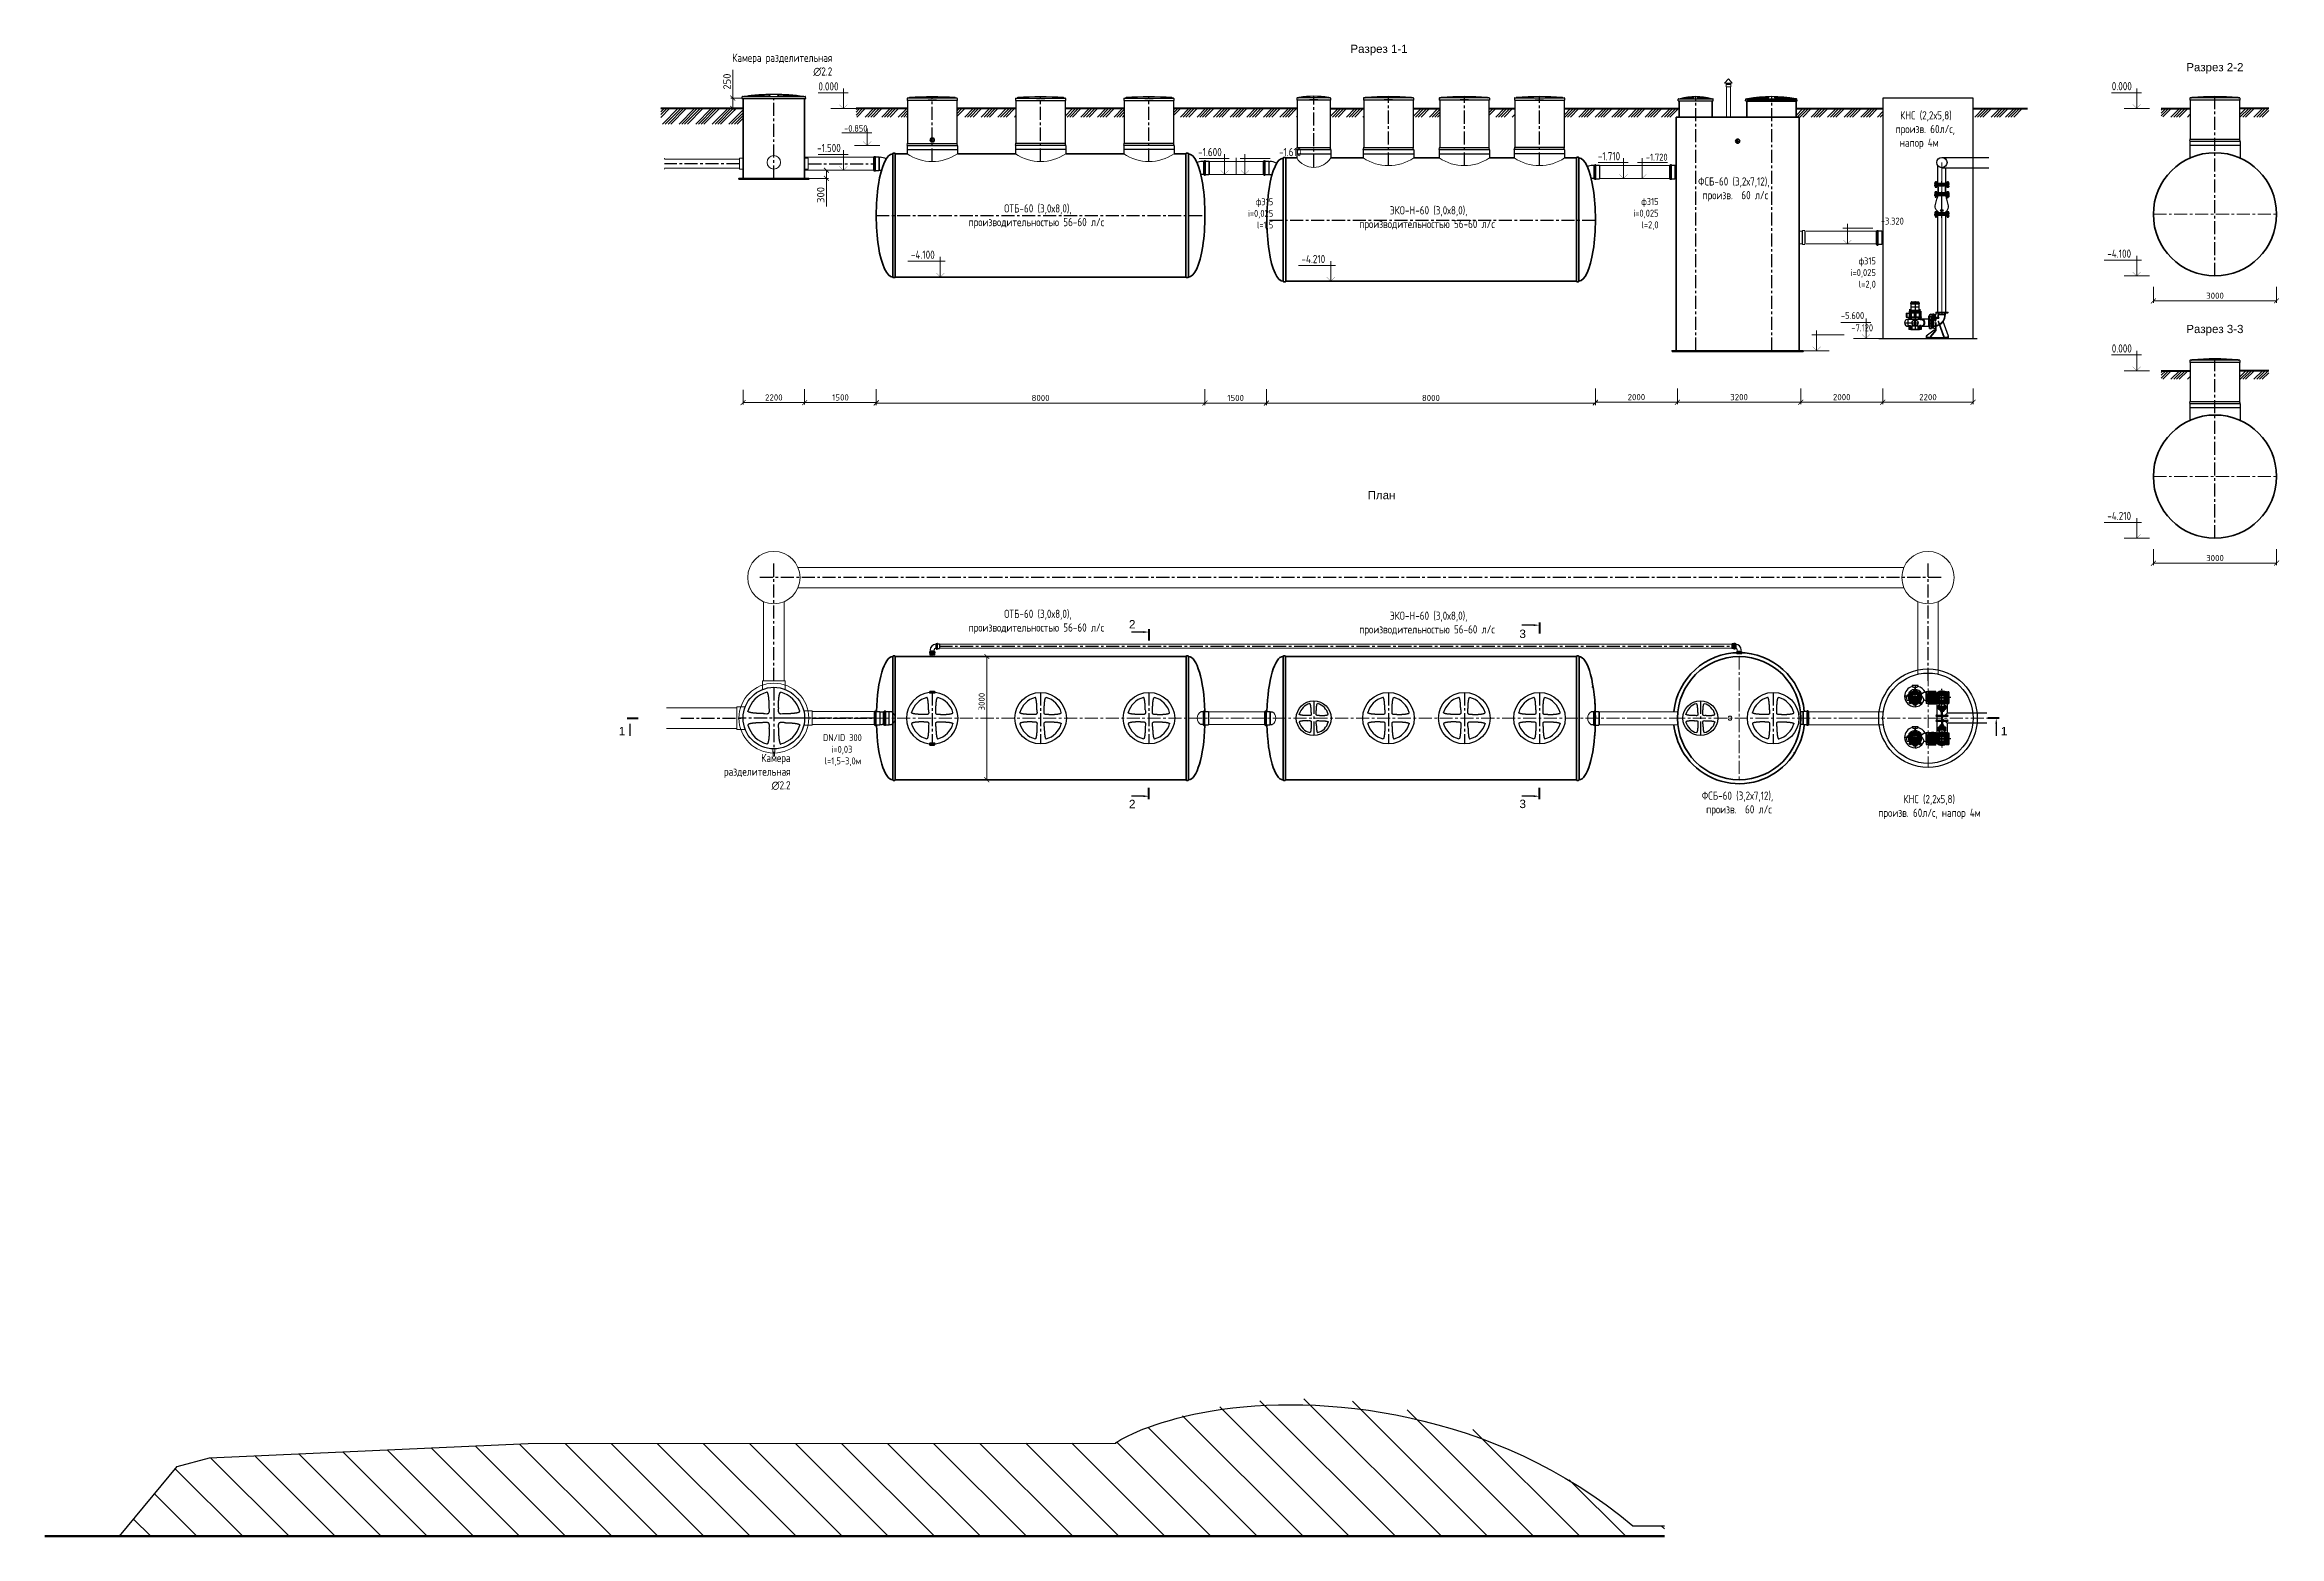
# Model space of a CAD drawing. Header units: millimetres. Extents: x 20530103 to 31271019, y 32092698 to 33532929.
# Drawn here: x 26652975 to 26707393, y 33040180 to 33076507 of the extents above; entities that cross this region are included whole.
import ezdxf

# ---------------------------------------------------------------- set-up
doc = ezdxf.new("R2010")
doc.units = ezdxf.units.MM
for name, pattern in [('CENTER', [50.8, 31.75, -6.35, 6.35, -6.35]), ('K5LT32784', [0]), ('K5LT_BASIC', [0]), ('K5LT_THIN', [0]), ('осевая', [50.8, 31.75, -6.35, 6.35, -6.35])]:
    doc.linetypes.add(name, pattern=pattern)
for name, color, linetype in [('CL', 1, 'CENTER'), ('G', 3, 'Continuous'), ('Mitat', 1, 'Continuous'), ('OUTLINE', 6, 'Continuous'), ('R', 1, 'Continuous'), ('VIS', 7, 'Continuous'), ('Системный слой', 7, 'Continuous')]:
    doc.layers.add(name, color=color, linetype=linetype)
doc.layers.add('К0-элементы', color=7, linetype='Continuous', true_color=0x643232)
doc.layers.add('Труба профиль', color=7, linetype='Continuous', lineweight=50)
doc.layers.add('эколайн', color=7, linetype='Continuous', lineweight=30)
doc.styles.add('ARTEM Arial', font='simplex.shx')
doc.styles.add('GOST 2.304', font='GOST.TTF')
doc.dimstyles.new('ARTEM', dxfattribs={"dimtxt": 70, "dimasz": 50, "dimexe": 35, "dimexo": 15, "dimgap": 10, "dimtad": 1, "dimdec": 0, "dimtxsty": 'ARTEM Arial', "dimcen": 2.5, "dimclrd": 7, "dimclre": 7, "dimclrt": 7, "dimadec": 0, "dimazin": 0, "dimtfac": 1, "dimtdec": 0, "dimtmove": 0, "dimatfit": 3, "dimfxl": 1, "dimlwd": 15, "dimlwe": 15, "dimarcsym": 0})

msp = doc.modelspace()

# ---------------------------------------------------------------- texts
at = {"lineweight": 20, "style": 'GOST 2.304'}
for s, insert, char_height, width, attachment_point in [('Камера разделительная\\P∅2.2', (26672154.8174, 33076288.4193), 200, 3048.508414, 3), ('\\pi768.59;0.000', (26671049.2595, 33075591.6753), 200, 2065.897914, 1), ('\\pi768.59;0.000', (26702544.3865, 33075597.0317), 200, 2065.897914, 1), ('\\pi54.095;-0.850', (26672389.914, 33074549.1099), 160, 616.875, 1), ('\\pi730.23;КНС (2,2х5,8)\\P\\pi619.37;произв. 60л/с, \\P\\pi722.63;напор 4м', (26697428.9202, 33074886.9866), 200, 2330.966134, 1), ('\\pi736.45;-1.500', (26671049.2595, 33074091.6753), 200, 2065.897914, 1), ('\\pi729.31;-1.600', (26680334.2726, 33073991.6753), 200, 2065.897914, 1), ('-1.610', (26683578.9852, 33073991.6753), 200, 2065.897914, 3), ('\\pi750.73;-1.710', (26690049.1635, 33073891.6753), 200, 2065.897914, 1), ('-1.720', (26692496.7539, 33073852.3233), 170, 616.875, 3), ('ф315\\Pi=0,025\\Pl=1,5', (26682892.4136, 33072768.0257), 170, 1585.180995, 3), ('ф315\\Pi=0,025\\Pl=2,0', (26692276.9789, 33072772.1549), 170, 1188.886255, 3), ('\\pi264.78;ФСБ-60 (3,2х7,12), \\P\\pi372.06;произв.  60 л/с', (26692973.7303, 33073276.2775), 200, 2330.966134, 1), ('\\pi918.17;ОТБ-60 (3,0х8,0), \\P\\pi49.688;производительностью 56-60 л/с', (26675423.2666, 33072619.8517), 200, 3508.95414, 1), ('\\pi796.65;ЭКО-Н-60 (3,0х8,0), \\P\\pi49.688;производительностью 56-60 л/с', (26684937.6422, 33072574.4015), 200, 3508.95414, 1), ('-3.320', (26698249.8362, 33072296.0796), 170, 2065.897914, 3), ('\\pi729.31;-4.100', (26673340.6967, 33071491.6753), 200, 2065.897914, 1), ('\\pi729.31;-4.210', (26682850.5762, 33071386.3189), 200, 2065.897914, 1), ('ф315\\Pi=0,025\\Pl=2,0', (26697568.8785, 33071325.0515), 170, 1585.180995, 3), ('\\pi729.31;-4.100', (26702474.8108, 33071518.48), 200, 2065.897914, 1), ('\\pi762.71;-5.600', (26695953.6294, 33069996.4839), 170, 2065.897914, 1), ('-7.120', (26697500.921, 33069697.0339), 170, 2065.897914, 3), ('\\pi768.59;0.000', (26702544.3865, 33069209.086), 200, 2065.897914, 1), ('\\pi729.31;-4.210', (26702474.8108, 33065130.5343), 200, 2065.897914, 1), ('\\pi918.17;ОТБ-60 (3,0х8,0), \\P\\pi49.688;производительностью 56-60 л/с', (26675423.2666, 33062746.4101), 200, 3508.95414, 1), ('\\pi796.65;ЭКО-Н-60 (3,0х8,0), \\P\\pi49.688;производительностью 56-60 л/с', (26684937.6422, 33062700.9599), 200, 3508.95414, 1), ('\\pi121.37;DN/ID 300\\P\\pi328.06;i=0,03\\P\\pi163.96;l=1,5-3,0м', (26671805.6113, 33059715.639), 170, 1105.61104, 1), ('Камера \\Pразделительная \\P∅2.2', (26671138.3181, 33059237.2389), 200, 3048.508414, 3), ('\\pi264.77;ФСБ-60 (3,2х7,12), \\P\\pi372.06;произв.  60 л/с', (26693063.6484, 33058318.635), 200, 2330.966134, 1), ('\\pi1060.6;КНС (2,2х5,8)\\P\\pi449.71;произв. 60л/с, напор 4м', (26697178.5457, 33058233.9637), 200, 2991.63849, 1)]:
    msp.add_mtext(s, dxfattribs=dict(at, insert=insert, char_height=char_height, width=width, attachment_point=attachment_point))
at = {"color": 7, "lineweight": 25, "char_height": 200, "attachment_point": 3, "style": 'GOST 2.304'}
for s, insert in [('{\\fArial|b0|i0|c204|p34;Разрез \\fArial|b0|i0|c0|p34;1\\fArial|b0|i0|c204|p34;-\\fArial|b0|i0|c0|p34;1}', (26686163.5603, 33076507.1991)), ('{\\fArial|b0|i0|c204|p34;Разрез 2\\fArial|b0|i0|c0|p34;-\\fArial|b0|i0|c204|p34;2}', (26706518.8669, 33076059.7265)), ('{\\fArial|b0|i0|c204|p34;Разрез 3\\fArial|b0|i0|c0|p34;-\\fArial|b0|i0|c204|p34;3}', (26706519.2345, 33069683.5221)), ('{\\fArial|b0|i0|c204|p34;План}', (26685866.4679, 33065638.0014))]:
    msp.add_mtext(s, dxfattribs=dict(at, insert=insert))
at = {"color": 1, "lineweight": 25, "char_height": 204.75, "style": 'GOST 2.304'}
for s, insert, attachment_point in [('{\\fArial|b0|i0|c204|p34;2}', (26679537.5722, 33062493.9819), 3), ('{\\fArial|b0|i0|c204|p34;3}', (26689047.282, 33062262.0495), 3), ('{\\fArial|b0|i0|c204|p34;1}', (26667113.0282, 33059893.1751), 3), ('{\\fArial|b0|i0|c0|p34;1}', (26700612.4758, 33059893.0614), 1), ('{\\fArial|b0|i0|c204|p34;2}', (26679537.5722, 33057911.9668), 9), ('{\\fArial|b0|i0|c204|p34;3}', (26689047.282, 33057912.2736), 9)]:
    msp.add_mtext(s, dxfattribs=dict(at, insert=insert, attachment_point=attachment_point))

# ---------------------------------------------------------------- blocks, each defined once
blk = doc.blocks.new('_ArchTick')
at = {"color": 0, "linetype": 'ByBlock', "const_width": 0.15}
blk.add_lwpolyline([(-0.5, -0.5), (0.5, 0.5)], dxfattribs=at)
blk = doc.blocks.new('*D184')
at = {"color": 5, "lineweight": 15, "transparency": 16777216}
for p, q in [((26671586, 33073449), (26672062, 33073449)), ((26672012, 33073449), (26672012, 33073249)), ((26671497, 33073249), (26672062, 33073249)), ((26672012, 33073249), (26672012, 33072566))]:
    blk.add_line(p, q, dxfattribs=at)
at = {"color": 5, "lineweight": 15, "transparency": 16777216, "xscale": 120, "yscale": 120, "zscale": 120}
for p, rotation in [((26672012, 33073449), 90), ((26672012, 33073249), 270)]:
    blk.add_blockref('_ArchTick', p, dxfattribs=dict(at, rotation=rotation))
at = {"color": 7, "lineweight": 20, "transparency": 16777216, "insert": (26671872, 33072848), "char_height": 180, "attachment_point": 5, "rotation": 90, "style": 'ARTEM Arial'}
blk.add_mtext('300', dxfattribs=at)
blk = doc.blocks.new('*D185')
at = {"color": 5, "lineweight": 15, "transparency": 16777216}
for p, q in [((26669731, 33075208), (26669731, 33075891)), ((26669968, 33075208), (26669681, 33075208)), ((26669968, 33074958), (26669681, 33074958)), ((26669731, 33074958), (26669731, 33075208))]:
    blk.add_line(p, q, dxfattribs=at)
at = {"color": 5, "lineweight": 15, "transparency": 16777216, "xscale": 120, "yscale": 120, "zscale": 120}
for p, rotation in [((26669731, 33075208), 90), ((26669731, 33074958), 270)]:
    blk.add_blockref('_ArchTick', p, dxfattribs=dict(at, rotation=rotation))
at = {"color": 7, "lineweight": 20, "transparency": 16777216, "insert": (26669591, 33075609), "char_height": 180, "attachment_point": 5, "rotation": 90, "style": 'ARTEM Arial'}
blk.add_mtext('250', dxfattribs=at)
blk = doc.blocks.new('*D186')
at = {"color": 7, "lineweight": 15, "transparency": 16777216}
for p, q in [((26673227, 33068114), (26673227, 33067729)), ((26681227, 33068101), (26681227, 33067729)), ((26681227, 33067779), (26673227, 33067779))]:
    blk.add_line(p, q, dxfattribs=at)
at = {"color": 7, "lineweight": 15, "transparency": 16777216, "xscale": 120, "yscale": 120, "zscale": 120, "rotation": 180}
blk.add_blockref('_ArchTick', (26673227, 33067779), dxfattribs=at)
at = {"color": 7, "lineweight": 15, "transparency": 16777216, "xscale": 120, "yscale": 120, "zscale": 120}
blk.add_blockref('_ArchTick', (26681227, 33067779), dxfattribs=at)
at = {"color": 7, "lineweight": 20, "transparency": 16777216, "insert": (26677227, 33067904), "char_height": 150, "attachment_point": 5, "style": 'ARTEM Arial'}
blk.add_mtext('8000', dxfattribs=at)
blk = doc.blocks.new('*D187')
at = {"color": 7, "lineweight": 15, "transparency": 16777216}
for p, q in [((26681227, 33068116), (26681227, 33067729)), ((26682727, 33068116), (26682727, 33067729)), ((26682727, 33067779), (26681227, 33067779))]:
    blk.add_line(p, q, dxfattribs=at)
at = {"color": 7, "lineweight": 15, "transparency": 16777216, "xscale": 120, "yscale": 120, "zscale": 120, "rotation": 180}
blk.add_blockref('_ArchTick', (26681227, 33067779), dxfattribs=at)
at = {"color": 7, "lineweight": 15, "transparency": 16777216, "xscale": 120, "yscale": 120, "zscale": 120}
blk.add_blockref('_ArchTick', (26682727, 33067779), dxfattribs=at)
at = {"color": 7, "lineweight": 20, "transparency": 16777216, "insert": (26681977, 33067904), "char_height": 150, "attachment_point": 5, "style": 'ARTEM Arial'}
blk.add_mtext('1500', dxfattribs=at)
blk = doc.blocks.new('*D188')
at = {"color": 7, "lineweight": 15, "transparency": 16777216}
for p, q in [((26692737, 33068136), (26692737, 33067749)), ((26695737, 33068136), (26695737, 33067749)), ((26695737, 33067799), (26692737, 33067799))]:
    blk.add_line(p, q, dxfattribs=at)
at = {"color": 7, "lineweight": 15, "transparency": 16777216, "xscale": 120, "yscale": 120, "zscale": 120, "rotation": 180}
blk.add_blockref('_ArchTick', (26692737, 33067799), dxfattribs=at)
at = {"color": 7, "lineweight": 15, "transparency": 16777216, "xscale": 120, "yscale": 120, "zscale": 120}
blk.add_blockref('_ArchTick', (26695737, 33067799), dxfattribs=at)
at = {"color": 7, "lineweight": 20, "transparency": 16777216, "insert": (26694237, 33067924), "char_height": 150, "attachment_point": 5, "style": 'ARTEM Arial'}
blk.add_mtext('3200', dxfattribs=at)
blk = doc.blocks.new('*D189')
at = {"color": 7, "lineweight": 15, "transparency": 16777216}
for p, q in [((26690737, 33068136), (26690737, 33067749)), ((26692737, 33068136), (26692737, 33067749)), ((26692737, 33067799), (26690737, 33067799))]:
    blk.add_line(p, q, dxfattribs=at)
at = {"color": 7, "lineweight": 15, "transparency": 16777216, "xscale": 120, "yscale": 120, "zscale": 120, "rotation": 180}
blk.add_blockref('_ArchTick', (26690737, 33067799), dxfattribs=at)
at = {"color": 7, "lineweight": 15, "transparency": 16777216, "xscale": 120, "yscale": 120, "zscale": 120}
blk.add_blockref('_ArchTick', (26692737, 33067799), dxfattribs=at)
at = {"color": 7, "lineweight": 20, "transparency": 16777216, "insert": (26691737, 33067924), "char_height": 150, "attachment_point": 5, "style": 'ARTEM Arial'}
blk.add_mtext('2000', dxfattribs=at)
blk = doc.blocks.new('*D190')
at = {"color": 7, "lineweight": 15, "transparency": 16777216}
for p, q in [((26673702, 33061605), (26675967, 33061605)), ((26675917, 33061605), (26675917, 33058605)), ((26673702, 33058605), (26675967, 33058605))]:
    blk.add_line(p, q, dxfattribs=at)
at = {"color": 7, "lineweight": 15, "transparency": 16777216, "xscale": 120, "yscale": 120, "zscale": 120}
for p, rotation in [((26675917, 33061605), 90), ((26675917, 33058605), 270)]:
    blk.add_blockref('_ArchTick', p, dxfattribs=dict(at, rotation=rotation))
at = {"color": 7, "lineweight": 20, "transparency": 16777216, "insert": (26675792, 33060508), "char_height": 150, "attachment_point": 5, "rotation": 90, "style": 'ARTEM Arial'}
blk.add_mtext('3000', dxfattribs=at)
blk = doc.blocks.new('*D191')
at = {"color": 7, "lineweight": 15, "transparency": 16777216}
for p, q in [((26697737, 33068121), (26697737, 33067749)), ((26699937, 33068136), (26699937, 33067749)), ((26699937, 33067799), (26697737, 33067799))]:
    blk.add_line(p, q, dxfattribs=at)
at = {"color": 7, "lineweight": 15, "transparency": 16777216, "xscale": 120, "yscale": 120, "zscale": 120, "rotation": 180}
blk.add_blockref('_ArchTick', (26697737, 33067799), dxfattribs=at)
at = {"color": 7, "lineweight": 15, "transparency": 16777216, "xscale": 120, "yscale": 120, "zscale": 120}
blk.add_blockref('_ArchTick', (26699937, 33067799), dxfattribs=at)
at = {"color": 7, "lineweight": 20, "transparency": 16777216, "insert": (26698837, 33067924), "char_height": 150, "attachment_point": 5, "style": 'ARTEM Arial'}
blk.add_mtext('2200', dxfattribs=at)
blk = doc.blocks.new('*D192')
at = {"color": 7, "lineweight": 15, "transparency": 16777216}
for p, q in [((26695737, 33068121), (26695737, 33067749)), ((26697737, 33068136), (26697737, 33067749)), ((26697737, 33067799), (26695737, 33067799))]:
    blk.add_line(p, q, dxfattribs=at)
at = {"color": 7, "lineweight": 15, "transparency": 16777216, "xscale": 120, "yscale": 120, "zscale": 120, "rotation": 180}
blk.add_blockref('_ArchTick', (26695737, 33067799), dxfattribs=at)
at = {"color": 7, "lineweight": 15, "transparency": 16777216, "xscale": 120, "yscale": 120, "zscale": 120}
blk.add_blockref('_ArchTick', (26697737, 33067799), dxfattribs=at)
at = {"color": 7, "lineweight": 20, "transparency": 16777216, "insert": (26696737, 33067924), "char_height": 150, "attachment_point": 5, "style": 'ARTEM Arial'}
blk.add_mtext('2000', dxfattribs=at)
blk = doc.blocks.new('*D195')
at = {"color": 7, "lineweight": 15, "transparency": 16777216}
for p, q in [((26671482, 33068099), (26671482, 33067741)), ((26673227, 33068114), (26673227, 33067741)), ((26673227, 33067791), (26671482, 33067791))]:
    blk.add_line(p, q, dxfattribs=at)
at = {"color": 7, "lineweight": 15, "transparency": 16777216, "xscale": 120, "yscale": 120, "zscale": 120, "rotation": 180}
blk.add_blockref('_ArchTick', (26671482, 33067791), dxfattribs=at)
at = {"color": 7, "lineweight": 15, "transparency": 16777216, "xscale": 120, "yscale": 120, "zscale": 120}
blk.add_blockref('_ArchTick', (26673227, 33067791), dxfattribs=at)
at = {"color": 7, "lineweight": 20, "transparency": 16777216, "insert": (26672355, 33067916), "char_height": 150, "attachment_point": 5, "style": 'ARTEM Arial'}
blk.add_mtext('1500', dxfattribs=at)
blk = doc.blocks.new('*D196')
at = {"color": 7, "lineweight": 15, "transparency": 16777216}
for p, q in [((26669982, 33068099), (26669982, 33067741)), ((26671482, 33068114), (26671482, 33067741)), ((26671482, 33067791), (26669982, 33067791))]:
    blk.add_line(p, q, dxfattribs=at)
at = {"color": 7, "lineweight": 15, "transparency": 16777216, "xscale": 120, "yscale": 120, "zscale": 120, "rotation": 180}
blk.add_blockref('_ArchTick', (26669982, 33067791), dxfattribs=at)
at = {"color": 7, "lineweight": 15, "transparency": 16777216, "xscale": 120, "yscale": 120, "zscale": 120}
blk.add_blockref('_ArchTick', (26671482, 33067791), dxfattribs=at)
at = {"color": 7, "lineweight": 20, "transparency": 16777216, "insert": (26670732, 33067916), "char_height": 150, "attachment_point": 5, "style": 'ARTEM Arial'}
blk.add_mtext('2200', dxfattribs=at)
blk = doc.blocks.new('*D197')
at = {"color": 7, "lineweight": 15, "transparency": 16777216}
for p, q in [((26682727, 33068101), (26682727, 33067729)), ((26690737, 33068121), (26690737, 33067729)), ((26690737, 33067779), (26682727, 33067779))]:
    blk.add_line(p, q, dxfattribs=at)
at = {"color": 7, "lineweight": 15, "transparency": 16777216, "xscale": 120, "yscale": 120, "zscale": 120, "rotation": 180}
blk.add_blockref('_ArchTick', (26682727, 33067779), dxfattribs=at)
at = {"color": 7, "lineweight": 15, "transparency": 16777216, "xscale": 120, "yscale": 120, "zscale": 120}
blk.add_blockref('_ArchTick', (26690737, 33067779), dxfattribs=at)
at = {"color": 7, "lineweight": 20, "transparency": 16777216, "insert": (26686732, 33067904), "char_height": 150, "attachment_point": 5, "style": 'ARTEM Arial'}
blk.add_mtext('8000', dxfattribs=at)
blk = doc.blocks.new('*D193')
at = {"color": 7, "lineweight": 15, "transparency": 16777216}
for p, q in [((26704327, 33070606), (26704327, 33070218)), ((26707327, 33070606), (26707327, 33070218)), ((26707327, 33070268), (26704327, 33070268))]:
    blk.add_line(p, q, dxfattribs=at)
at = {"color": 7, "lineweight": 15, "transparency": 16777216, "xscale": 120, "yscale": 120, "zscale": 120, "rotation": 180}
blk.add_blockref('_ArchTick', (26704327, 33070268), dxfattribs=at)
at = {"color": 7, "lineweight": 15, "transparency": 16777216, "xscale": 120, "yscale": 120, "zscale": 120}
blk.add_blockref('_ArchTick', (26707327, 33070268), dxfattribs=at)
at = {"color": 7, "lineweight": 20, "transparency": 16777216, "insert": (26705827, 33070393), "char_height": 150, "attachment_point": 5, "style": 'ARTEM Arial'}
blk.add_mtext('3000', dxfattribs=at)
blk = doc.blocks.new('*D194')
at = {"color": 7, "lineweight": 15, "transparency": 16777216}
for p, q in [((26704327, 33064218), (26704327, 33063830)), ((26707327, 33064218), (26707327, 33063830)), ((26707327, 33063880), (26704327, 33063880))]:
    blk.add_line(p, q, dxfattribs=at)
at = {"color": 7, "lineweight": 15, "transparency": 16777216, "xscale": 120, "yscale": 120, "zscale": 120, "rotation": 180}
blk.add_blockref('_ArchTick', (26704327, 33063880), dxfattribs=at)
at = {"color": 7, "lineweight": 15, "transparency": 16777216, "xscale": 120, "yscale": 120, "zscale": 120}
blk.add_blockref('_ArchTick', (26707327, 33063880), dxfattribs=at)
at = {"color": 7, "lineweight": 20, "transparency": 16777216, "insert": (26705827, 33064005), "char_height": 150, "attachment_point": 5, "style": 'ARTEM Arial'}
blk.add_mtext('3000', dxfattribs=at)

# ---------------------------------------------------------------- dimensions: what is measured, and where the dimension line sits
at = {"lineweight": 20}
for base, p1, p2, angle, override, picture, middle in [((26669730.8054, 33075207.6924), (26669982.5012, 33074957.6924), (26669982.5012, 33075207.6924), 90, {"dimtxt": 180, "dimasz": 120, "dimexe": 50, "dimgap": 50, "dimblk1": 'ArchTick', "dimblk2": 'ArchTick', "dimsah": 1, "dimclrd": 5, "dimclre": 5}, '*D185', (26669590.8054, 33075609.121)), ((26704326.5128, 33070268.2832), (26707326.5128, 33070620.603), (26704326.5128, 33070620.603), 180, {"dimtxt": 150, "dimasz": 120, "dimexe": 50, "dimgap": 50, "dimblk1": 'ArchTick', "dimblk2": 'ArchTick', "dimsah": 1}, '*D193', (26705826.5128, 33070393.2832)), ((26673227.3887, 33067778.6357), (26681227.3887, 33068115.9555), (26673227.3887, 33068128.7473), 180, {"dimtxt": 150, "dimasz": 120, "dimexe": 50, "dimgap": 50, "dimblk1": 'ArchTick', "dimblk2": 'ArchTick', "dimsah": 1}, '*D186', (26677227.3887, 33067903.6357)), ((26681227.3887, 33067778.6357), (26682727.3887, 33068130.9555), (26681227.3887, 33068130.9555), 180, {"dimtxt": 150, "dimasz": 120, "dimexe": 50, "dimgap": 50, "dimblk1": 'ArchTick', "dimblk2": 'ArchTick', "dimsah": 1}, '*D187', (26681977.3887, 33067903.6357)), ((26690737.2603, 33067798.9921), (26692737.2372, 33068151.3119), (26690737.2603, 33068151.3119), 180, {"dimtxt": 150, "dimasz": 120, "dimexe": 50, "dimgap": 50, "dimblk1": 'ArchTick', "dimblk2": 'ArchTick', "dimsah": 1}, '*D189', (26691737.2488, 33067923.9921)), ((26695737.2372, 33067798.9921), (26697737.2372, 33068151.3119), (26695737.2372, 33068136.3119), 180, {"dimtxt": 150, "dimasz": 120, "dimexe": 50, "dimgap": 50, "dimblk1": 'ArchTick', "dimblk2": 'ArchTick', "dimsah": 1}, '*D192', (26696737.2372, 33067923.9921)), ((26697737.2372, 33067798.9921), (26699937.2372, 33068151.3119), (26697737.2372, 33068136.3119), 180, {"dimtxt": 150, "dimasz": 120, "dimexe": 50, "dimgap": 50, "dimblk1": 'ArchTick', "dimblk2": 'ArchTick', "dimsah": 1}, '*D191', (26698837.2372, 33067923.9921)), ((26704326.5128, 33063880.3375), (26707326.5128, 33064232.6573), (26704326.5128, 33064232.6573), 180, {"dimtxt": 150, "dimasz": 120, "dimexe": 50, "dimgap": 50, "dimblk1": 'ArchTick', "dimblk2": 'ArchTick', "dimsah": 1}, '*D194', (26705826.5128, 33064005.3375))]:
    dim = msp.add_linear_dim(base=base, p1=p1, p2=p2, angle=angle, dimstyle='ARTEM', override=override, dxfattribs=at)
    dim.commit()
    dim.dimension.update_dxf_attribs({"geometry": picture, "text_midpoint": middle})
for base, p1, p2, angle, text, override, picture, middle in [((26672011.8736, 33073249.0705), (26671571.2323, 33073449.3924), (26671481.8762, 33073249.0705), 90, '300', {"dimtxt": 180, "dimasz": 120, "dimexe": 50, "dimgap": 50, "dimblk1": 'ArchTick', "dimblk2": 'ArchTick', "dimsah": 1, "dimclrd": 5, "dimclre": 5}, '*D184', (26671871.8736, 33072847.642)), ((26669981.8762, 33067791.4275), (26671481.8762, 33068128.7473), (26669981.8762, 33068113.7473), 180, '2200', {"dimtxt": 150, "dimasz": 120, "dimexe": 50, "dimgap": 50, "dimblk1": 'ArchTick', "dimblk2": 'ArchTick', "dimsah": 1}, '*D196', (26670731.8762, 33067916.4275)), ((26671481.8762, 33067791.4275), (26673227.3887, 33068128.7473), (26671481.8762, 33068113.7473), 180, '1500', {"dimtxt": 150, "dimasz": 120, "dimexe": 50, "dimgap": 50, "dimblk1": 'ArchTick', "dimblk2": 'ArchTick', "dimsah": 1}, '*D195', (26672354.6324, 33067916.4275)), ((26682727.3887, 33067778.6357), (26690737.2603, 33068136.3119), (26682727.3887, 33068115.9555), 180, '8000', {"dimtxt": 150, "dimasz": 120, "dimexe": 50, "dimgap": 50, "dimblk1": 'ArchTick', "dimblk2": 'ArchTick', "dimsah": 1}, '*D197', (26686732.3245, 33067903.6357)), ((26692737.2372, 33067798.9921), (26695737.2372, 33068151.3119), (26692737.2372, 33068151.3119), 180, '3200', {"dimtxt": 150, "dimasz": 120, "dimexe": 50, "dimgap": 50, "dimblk1": 'ArchTick', "dimblk2": 'ArchTick', "dimsah": 1}, '*D188', (26694237.2372, 33067923.9921))]:
    dim = msp.add_linear_dim(base=base, p1=p1, p2=p2, angle=angle, text=text, dimstyle='ARTEM', override=override, dxfattribs=at)
    dim.commit()
    dim.dimension.update_dxf_attribs({"geometry": picture, "text_midpoint": middle})
dim = msp.add_linear_dim(base=(26675916.677, 33058604.8293), p1=(26673687.3887, 33061604.8293), p2=(26673687.3887, 33058604.8293), angle=90, dimstyle='ARTEM', override={"dimtxt": 150, "dimasz": 120, "dimexe": 50, "dimgap": 50, "dimblk1": 'ArchTick', "dimblk2": 'ArchTick', "dimsah": 1}, dxfattribs=at)
dim.commit()
dim.dimension.update_dxf_attribs({"geometry": '*D190', "text_midpoint": (26675916.677, 33060508.4412), "dimtype": 160})

# ---------------------------------------------------------------- hatches: boundary and pattern name
at = {"lineweight": 20}
h = msp.add_hatch(dxfattribs=at)
h.set_pattern_fill('ANSI34', color=253, scale=15, style=0)
h.set_pattern_definition([(45, (26325617.28, 33899244.86), (-202.05576, 202.05576), []), (45, (26325684.63, 33899244.86), (-202.05576, 202.05576), []), (45, (26325752, 33899244.86), (-202.05576, 202.05576), []), (45, (26325819.34, 33899244.86), (-202.05576, 202.05576), [])])
h.paths.add_polyline_path([(26669981.8762, 33074957.6924), (26667981.8762, 33074957.6924), (26667981.8762, 33074573.6018), (26669981.8762, 33074573.6018)])
h = msp.add_hatch(dxfattribs=at)
h.set_pattern_fill('ANSI34', color=256, scale=15, style=0)
h.set_pattern_definition([(45, (26474689.3, 33538135.7), (-202.05576, 202.05576), []), (45, (26474756.64, 33538135.7), (-202.05576, 202.05576), []), (45, (26474824, 33538135.7), (-202.05576, 202.05576), []), (45, (26474891.35, 33538135.7), (-202.05576, 202.05576), [])])
h.paths.add_polyline_path([(26705226.1453, 33074954.7488), (26704515.047, 33074954.7488), (26704515.047, 33074746.1417), (26705226.1453, 33074745.6697)])
h.paths.add_polyline_path([(26707137.2435, 33074954.7488), (26706426.1453, 33074954.7488), (26706426.1453, 33074746.1417), (26707137.2435, 33074745.6697)])
h = msp.add_hatch(dxfattribs=at)
h.set_pattern_fill('ANSI34', color=256, scale=15, style=0)
h.set_pattern_definition([(45, (26474689.3, 33531747.76), (-202.05576, 202.05576), []), (45, (26474756.64, 33531747.76), (-202.05576, 202.05576), []), (45, (26474824, 33531747.76), (-202.05576, 202.05576), []), (45, (26474891.35, 33531747.76), (-202.05576, 202.05576), [])])
h.paths.add_polyline_path([(26705226.1453, 33068566.8031), (26704515.047, 33068566.8031), (26704515.047, 33068358.196), (26705226.1453, 33068357.724)])
h.paths.add_polyline_path([(26707137.2435, 33068566.8031), (26706426.1453, 33068566.8031), (26706426.1453, 33068358.196), (26707137.2435, 33068357.724)])
at = {"layer": 'Труба профиль', "lineweight": 9}
h = msp.add_hatch(dxfattribs=at)
h.set_pattern_fill('ANSI31', color=1, scale=250, angle=90)
h.set_pattern_definition([(135, (451364.9, 36421.06), (-561.266008, -561.266008), [])])
edge = h.paths.add_edge_path()
edge.add_spline(control_points=[(26691652.7646, 33040438.3152), (26691652.7646, 33040438.3152), (26688245.4514, 33043286.7204), (26681956.1907, 33043846.818), (26679318.2213, 33042645.5233), (26679055.54, 33042454.4601)], knot_values=[0, 0, 0, 0, 1010.2368139843, 2020.4736279668, 2984.6882061041, 2984.6882061041, 2984.6882061041, 2984.6882061041], degree=3, periodic=0)
edge.add_line((26679042.6041, 33042445.5501), (26664748.4723, 33042437.499))
edge.add_line((26664748.4723, 33042437.499), (26656985.4048, 33042088.4093))
edge.add_line((26656985.4048, 33042088.4093), (26656198.574, 33041877.2454))
edge.add_line((26656198.574, 33041877.2454), (26654797.0217, 33040179.8536))
edge.add_line((26654797.0217, 33040179.8536), (26692417.9829, 33040179.8536))
edge.add_line((26692417.9829, 33040179.8536), (26692417.9829, 33040438.3152))
edge.add_line((26692417.9829, 33040438.3152), (26691652.7646, 33040438.3152))

# ---------------------------------------------------------------- linework, layer by layer
at = {"lineweight": 20}
for p, q in [((26693977.6064, 33075673.7011), (26693882.5153, 33075566.1244)), ((26693882.5153, 33075566.1244), (26693927.6064, 33075566.1244)), ((26693882.5153, 33075566.1244), (26694072.6975, 33075566.1244)), ((26693919.9064, 33075481.2258), (26693919.9064, 33075543.3878)), ((26694035.3064, 33075481.2258), (26693919.9064, 33075481.2258)), ((26693927.6064, 33075481.2258), (26693927.5462, 33074746.0495)), ((26693927.6064, 33075547.8334), (26693927.6064, 33075566.1244)), ((26694072.6975, 33075566.1244), (26693977.6064, 33075673.7011)), ((26694027.6064, 33075547.8334), (26694027.6064, 33075566.1244)), ((26694027.6064, 33075566.1244), (26694072.6975, 33075566.1244)), ((26694027.6064, 33075481.2258), (26694027.6064, 33074746.0373)), ((26694035.3064, 33075543.3878), (26694035.3064, 33075481.2258)), ((26672732.8673, 33074927.9946), (26672754.2651, 33074949.3924)), ((26672732.8673, 33074860.6427), (26672821.617, 33074949.3924)), ((26672732.8673, 33074793.2907), (26672888.969, 33074949.3924)), ((26672752.8409, 33074745.9122), (26672956.3211, 33074949.3924)), ((26672954.8964, 33074745.9122), (26673158.3766, 33074949.3924)), ((26673022.2483, 33074745.9122), (26673225.7286, 33074949.3924)), ((26673089.6003, 33074745.9122), (26673293.0805, 33074949.3924)), ((26673156.9524, 33074745.9122), (26673360.4326, 33074949.3924)), ((26673359.0079, 33074745.9122), (26673562.4881, 33074949.3924)), ((26673426.3599, 33074745.9122), (26673629.8401, 33074949.3924)), ((26673493.7118, 33074745.9122), (26673697.192, 33074949.3924)), ((26673561.0639, 33074745.9122), (26673764.5441, 33074949.3924)), ((26673763.1194, 33074745.9122), (26673966.5997, 33074949.3924)), ((26675188.9958, 33074892.102), (26675246.2862, 33074949.3924)), ((26675188.9958, 33074824.7501), (26675313.6381, 33074949.3924)), ((26675188.9958, 33074757.398), (26675380.9902, 33074949.3924)), ((26675379.5655, 33074745.9122), (26675583.0458, 33074949.3924)), ((26675446.9175, 33074745.9122), (26675650.3977, 33074949.3924)), ((26675514.2694, 33074745.9122), (26675717.7497, 33074949.3924)), ((26675581.6215, 33074745.9122), (26675785.1018, 33074949.3924)), ((26675783.6771, 33074745.9122), (26675987.1573, 33074949.3924)), ((26675851.029, 33074745.9122), (26676054.5092, 33074949.3924)), ((26675918.381, 33074745.9122), (26676121.8612, 33074949.3924)), ((26675985.7331, 33074745.9122), (26676189.2133, 33074949.3924)), ((26676187.7886, 33074745.9122), (26676391.2688, 33074949.3924)), ((26676255.1405, 33074745.9122), (26676458.6208, 33074949.3924)), ((26676322.4925, 33074745.9122), (26676525.9727, 33074949.3924)), ((26676389.8446, 33074745.9122), (26676593.3248, 33074949.3924)), ((26677827.3887, 33074769.0662), (26678007.7149, 33074949.3924)), ((26677871.5866, 33074745.9122), (26678075.0669, 33074949.3924)), ((26677938.9386, 33074745.9122), (26678142.4188, 33074949.3924)), ((26678006.2907, 33074745.9122), (26678209.7709, 33074949.3924)), ((26678208.3462, 33074745.9122), (26678411.8264, 33074949.3924)), ((26678275.6982, 33074745.9122), (26678479.1784, 33074949.3924)), ((26678343.0501, 33074745.9122), (26678546.5303, 33074949.3924)), ((26678410.4022, 33074745.9122), (26678613.8824, 33074949.3924)), ((26678612.4577, 33074745.9122), (26678815.938, 33074949.3924)), ((26678679.8097, 33074745.9122), (26678883.2899, 33074949.3924)), ((26678747.1616, 33074745.9122), (26678950.6419, 33074949.3924)), ((26678814.5137, 33074745.9122), (26679017.994, 33074949.3924)), ((26679016.5693, 33074745.9122), (26679220.0495, 33074949.3924)), ((26680465.7816, 33074915.438), (26680499.736, 33074949.3924)), ((26680465.7816, 33074848.086), (26680567.088, 33074949.3924)), ((26680465.7816, 33074780.7339), (26680634.4401, 33074949.3924)), ((26680633.0154, 33074745.9122), (26680836.4956, 33074949.3924)), ((26680700.3673, 33074745.9122), (26680903.8475, 33074949.3924)), ((26680767.7193, 33074745.9122), (26680971.1995, 33074949.3924)), ((26680835.0714, 33074745.9122), (26681038.5516, 33074949.3924)), ((26681037.1269, 33074745.9122), (26681240.6071, 33074949.3924)), ((26681104.4789, 33074745.9122), (26681307.9591, 33074949.3924)), ((26681171.8308, 33074745.9122), (26681375.311, 33074949.3924)), ((26681239.1829, 33074745.9122), (26681442.6631, 33074949.3924)), ((26681441.2384, 33074745.9122), (26681644.7186, 33074949.3924)), ((26681508.5904, 33074745.9122), (26681712.0706, 33074949.3924)), ((26681575.9423, 33074745.9122), (26681779.4225, 33074949.3924)), ((26681643.2944, 33074745.9122), (26681846.7746, 33074949.3924)), ((26681845.35, 33074745.9122), (26682048.8302, 33074949.3924)), ((26681912.7019, 33074745.9122), (26682116.1821, 33074949.3924)), ((26681980.0539, 33074745.9122), (26682183.5341, 33074949.3924)), ((26682047.406, 33074745.9122), (26682250.8862, 33074949.3924)), ((26682249.4615, 33074745.9122), (26682452.9417, 33074949.3924)), ((26682316.8134, 33074745.9122), (26682520.2936, 33074949.3924)), ((26682384.1654, 33074745.9122), (26682587.6456, 33074949.3924)), ((26682451.5175, 33074745.9122), (26682654.9977, 33074949.3924)), ((26682653.573, 33074745.9122), (26682857.0532, 33074949.3924)), ((26682720.925, 33074745.9122), (26682924.4052, 33074949.3924)), ((26682788.2769, 33074745.9122), (26682991.7571, 33074949.3924)), ((26682855.629, 33074745.9122), (26683059.1092, 33074949.3924)), ((26683057.6845, 33074745.9122), (26683261.1647, 33074949.3924)), ((26683125.0365, 33074745.9122), (26683328.5167, 33074949.3924)), ((26683192.3884, 33074745.9122), (26683395.8686, 33074949.3924)), ((26683259.7405, 33074745.9122), (26683463.2207, 33074949.3924)), ((26684279.6962, 33074755.5893), (26684475.7199, 33074951.613)), ((26684337.3711, 33074745.9122), (26684543.0718, 33074951.613)), ((26684404.723, 33074745.9122), (26684610.4238, 33074951.613)), ((26684472.0751, 33074745.9122), (26684677.7759, 33074951.613)), ((26684674.1306, 33074745.9122), (26684879.8314, 33074951.613)), ((26684741.4826, 33074745.9122), (26684947.1834, 33074951.613)), ((26684808.8345, 33074745.9122), (26685014.5353, 33074951.613)), ((26684876.1866, 33074745.9122), (26685081.8874, 33074951.613)), ((26686299.0329, 33074754.3683), (26686496.6659, 33074952.0013)), ((26686357.9287, 33074745.9122), (26686564.0178, 33074952.0013)), ((26686425.2806, 33074745.9122), (26686631.3698, 33074952.0013)), ((26686492.6327, 33074745.9122), (26686698.7219, 33074952.0013)), ((26686694.6883, 33074745.9122), (26686900.7774, 33074952.0013)), ((26688146.8375, 33074783.6709), (26688315.5558, 33074952.3891)), ((26688146.8377, 33074851.0231), (26688248.1907, 33074952.3762)), ((26688146.8378, 33074918.3752), (26688180.8258, 33074952.3632)), ((26688311.1344, 33074745.9122), (26688517.6502, 33074952.428)), ((26688378.4863, 33074745.9122), (26688585.0151, 33074952.4409)), ((26688445.8383, 33074745.9122), (26688652.38, 33074952.4539)), ((26688513.1904, 33074745.9122), (26688719.745, 33074952.4668)), ((26689975.6532, 33074793.9849), (26690134.3766, 33074952.7084)), ((26689994.3844, 33074745.3641), (26690201.7286, 33074952.7084)), ((26690061.7363, 33074745.3641), (26690269.0805, 33074952.7084)), ((26690129.0884, 33074745.3641), (26690336.4326, 33074952.7084)), ((26690331.1439, 33074745.3641), (26690538.4882, 33074952.7084)), ((26690398.4959, 33074745.3641), (26690605.8401, 33074952.7084)), ((26690465.8478, 33074745.3641), (26690673.1921, 33074952.7084)), ((26690533.1999, 33074745.3641), (26690740.5442, 33074952.7084)), ((26690735.2555, 33074745.3641), (26690942.5997, 33074952.7084)), ((26690802.6074, 33074745.3641), (26691009.9516, 33074952.7084)), ((26690869.9594, 33074745.3641), (26691077.3036, 33074952.7084)), ((26690937.3115, 33074745.3641), (26691144.6557, 33074952.7084)), ((26691139.367, 33074745.3641), (26691346.7112, 33074952.7084)), ((26691206.7189, 33074745.3641), (26691414.0632, 33074952.7084)), ((26691274.0709, 33074745.3641), (26691481.4151, 33074952.7084)), ((26691341.423, 33074745.3641), (26691548.7672, 33074952.7084)), ((26691543.4785, 33074745.3641), (26691750.8228, 33074952.7084)), ((26691610.8305, 33074745.3641), (26691818.1747, 33074952.7084)), ((26691678.1824, 33074745.3641), (26691885.5267, 33074952.7084)), ((26691745.5345, 33074745.3641), (26691952.8788, 33074952.7084)), ((26691947.59, 33074745.3641), (26692154.9343, 33074952.7084)), ((26692014.942, 33074745.3641), (26692222.2862, 33074952.7084)), ((26692082.2939, 33074745.3641), (26692289.6382, 33074952.7084)), ((26692149.646, 33074745.3641), (26692356.9903, 33074952.7084)), ((26692351.7016, 33074745.3641), (26692559.0458, 33074952.7084)), ((26692419.0535, 33074745.3641), (26692626.3978, 33074952.7084)), ((26692486.4055, 33074745.3641), (26692693.7497, 33074952.7084)), ((26692553.7576, 33074745.3641), (26692761.1018, 33074952.7084)), ((26695623.4141, 33074784.1845), (26695793.0241, 33074953.7945)), ((26695652.4938, 33074745.9122), (26695860.3761, 33074953.7945)), ((26695719.8457, 33074745.9122), (26695927.728, 33074953.7945)), ((26695787.1978, 33074745.9122), (26695995.0801, 33074953.7945)), ((26695989.2533, 33074745.9122), (26696197.1357, 33074953.7945)), ((26696056.6053, 33074745.9122), (26696264.4876, 33074953.7945)), ((26696123.9572, 33074745.9122), (26696331.8396, 33074953.7945)), ((26696191.3093, 33074745.9122), (26696399.1917, 33074953.7945)), ((26696393.3649, 33074745.9122), (26696601.2472, 33074953.7945)), ((26696460.7168, 33074745.9122), (26696668.5991, 33074953.7945)), ((26696528.0688, 33074745.9122), (26696735.9511, 33074953.7945)), ((26696595.4209, 33074745.9122), (26696803.3032, 33074953.7945)), ((26696797.4764, 33074745.9122), (26697005.3587, 33074953.7945)), ((26696864.8283, 33074745.9122), (26697072.7107, 33074953.7945)), ((26696932.1803, 33074745.9122), (26697140.0626, 33074953.7945)), ((26696999.5324, 33074745.9122), (26697207.4147, 33074953.7945)), ((26697201.5879, 33074745.9122), (26697409.4702, 33074953.7945)), ((26697268.9399, 33074745.9122), (26697476.8222, 33074953.7945)), ((26697336.2918, 33074745.9122), (26697544.1741, 33074953.7945)), ((26697403.6439, 33074745.9122), (26697611.5262, 33074953.7945)), ((26699974.908, 33074745.9122), (26700183.7446, 33074954.7488)), ((26700042.26, 33074745.9122), (26700251.0966, 33074954.7488)), ((26700109.6119, 33074745.9122), (26700318.4485, 33074954.7488)), ((26700176.964, 33074745.9122), (26700385.8006, 33074954.7488)), ((26700379.0195, 33074745.9122), (26700587.8562, 33074954.7488)), ((26700446.3715, 33074745.9122), (26700655.2081, 33074954.7488)), ((26700513.7234, 33074745.9122), (26700722.5601, 33074954.7488)), ((26700581.0755, 33074745.9122), (26700789.9122, 33074954.7488)), ((26700723.7452, 33074745.9122), (26700932.5818, 33074954.7488)), ((26700791.0971, 33074745.9122), (26700999.9338, 33074954.7488)), ((26700858.4491, 33074745.9122), (26701067.2857, 33074954.7488)), ((26700925.8012, 33074745.9122), (26701134.6378, 33074954.7488)), ((26673830.4714, 33074745.9122), (26673988.9958, 33074904.4366)), ((26673897.8233, 33074745.9122), (26673988.9958, 33074837.0846)), ((26673965.1754, 33074745.9122), (26673988.9958, 33074769.7325)), ((26676591.9001, 33074745.9122), (26676627.3887, 33074781.4008)), ((26679083.9212, 33074745.9122), (26679265.7816, 33074927.7725)), ((26679151.2732, 33074745.9122), (26679265.7816, 33074860.4206)), ((26679218.6253, 33074745.9122), (26679265.7816, 33074793.0685)), ((26683461.7961, 33074745.9122), (26683479.6962, 33074763.8123)), ((26685078.2422, 33074745.9122), (26685099.0329, 33074766.7029)), ((26686762.0402, 33074745.9122), (26686946.8375, 33074930.7094)), ((26686829.3922, 33074745.9122), (26686946.8375, 33074863.3575)), ((26686896.7443, 33074745.9122), (26686946.8375, 33074796.0054)), ((26688715.2459, 33074745.9122), (26688775.6532, 33074806.3195)), ((26692755.8131, 33074745.3641), (26692780.6527, 33074770.2037)), ((26695622.9014, 33074834.7487), (26695622.9014, 33074834.7487)), ((26697605.6994, 33074745.9122), (26697737.2372, 33074877.4499)), ((26697673.0514, 33074745.9122), (26697737.2372, 33074810.098)), ((26668071.2323, 33073743.2499), (26668071.2323, 33073732.4424)), ((26669892.52, 33073715.3924), (26668071.2323, 33073715.3924)), ((26669892.52, 33073499.9924), (26668071.2323, 33073499.9924)), ((26668071.2323, 33073472.1349), (26668071.2323, 33073482.9424)), ((26669981.8762, 33073743.2499), (26669892.52, 33073743.2499)), ((26669892.52, 33073743.2499), (26669892.52, 33073732.4424)), ((26669892.52, 33073732.4424), (26669892.52, 33073482.9424)), ((26669892.52, 33073472.1349), (26669892.52, 33073482.9424)), ((26669981.8762, 33073472.1349), (26669892.52, 33073472.1349)), ((26671481.8762, 33073765.9924), (26673159.3906, 33073765.9924)), ((26671481.8762, 33073743.2499), (26671571.2323, 33073743.2499)), ((26671481.8762, 33073472.1349), (26671571.2323, 33073472.1349)), ((26671481.8762, 33073449.3924), (26673159.3906, 33073449.3924)), ((26671571.2323, 33073743.2499), (26671571.2323, 33073732.4424)), ((26671571.2323, 33073732.4424), (26671571.2323, 33073482.9424)), ((26671571.2323, 33073472.1349), (26671571.2323, 33073482.9424)), ((26681331.4667, 33073664.3924), (26682650.134, 33073664.3924)), ((26681331.4667, 33073349.3924), (26682650.134, 33073349.3924)), ((26681990.8004, 33073349.3924), (26681990.8004, 33073749.3924)), ((26690840.2643, 33073564.3924), (26692542.6496, 33073564.3924)), ((26699175.6519, 33069984.201), (26699175.6519, 33073636.2491)), ((26690840.2643, 33073249.3924), (26692542.6496, 33073249.3924)), ((26683197.2681, 33070744.036), (26683197.2681, 33072594.036)), ((26695843.6006, 33071968.7434), (26695839.3006, 33071979.7936)), ((26695843.6006, 33071653.7434), (26695843.6006, 33071968.7434)), ((26697578.2916, 33071969.4369), (26695870.4097, 33071969.3602)), ((26695839.3006, 33071642.6936), (26695843.6006, 33071653.7434)), ((26697578.2916, 33071654.3602), (26695870.4103, 33071654.3602)), ((26698252.0288, 33063778.5089), (26671317.9183, 33063778.5089)), ((26698252.0288, 33063278.5089), (26671317.9183, 33063278.5089)), ((26670481.8762, 33061010.5656), (26670481.8762, 33062942.4668)), ((26670981.8762, 33061010.5656), (26670981.8762, 33062942.4668)), ((26698588.0709, 33061176.1909), (26698588.0709, 33062942.4668)), ((26699088.0709, 33061176.1909), (26699088.0709, 33062942.4668)), ((26694061.6339, 33061906.052), (26674767.1722, 33061906.0829)), ((26674536.8186, 33061645.0549), (26674536.8186, 33061604.8293)), ((26674536.8192, 33061768.6586), (26674536.8192, 33061739.3505)), ((26674636.3674, 33061604.8293), (26674636.3458, 33061645.0549)), ((26674636.678, 33061739.3505), (26674636.6648, 33061769.1767)), ((26694061.6043, 33061806.12), (26674767.3198, 33061806.0972)), ((26694192.074, 33061731.6609), (26694192.074, 33061765.9868)), ((26694192.074, 33061731.6609), (26694192.074, 33061765.9868)), ((26694192.074, 33061731.6609), (26694192.074, 33061731.6609)), ((26694290.9698, 33061731.6609), (26694290.9698, 33061731.6609)), ((26694292.074, 33061731.6609), (26694292.074, 33061768.8296)), ((26694292.074, 33061768.8296), (26694292.074, 33061731.6609)), ((26668115.1444, 33060356.148), (26669832.6988, 33060356.148)), ((26673161.1738, 33060263.648), (26671661.1738, 33060263.648)), ((26674539.1106, 33060763.56), (26674539.1106, 33060763.56)), ((26674638.0065, 33060763.56), (26674638.0065, 33060763.56)), ((26681319.6757, 33060262.3293), (26682680.0253, 33060262.3293)), ((26690826.8165, 33060261.1642), (26692746.2042, 33060261.1642)), ((26695887.6894, 33060261.1642), (26697749.2158, 33060261.1642)), ((26699176.4856, 33060604.9766), (26699176.4856, 33059604.9766)), ((26668115.1444, 33059856.148), (26669832.6988, 33059856.148)), ((26673161.1738, 33059948.648), (26671661.1738, 33059948.648)), ((26681319.6757, 33059947.3293), (26682680.0253, 33059947.3293)), ((26690826.8165, 33059946.1642), (26692746.46, 33059946.1642)), ((26695887.6894, 33059946.1642), (26697749.5955, 33059946.1642)), ((26670706.8762, 33059276.5993), (26670706.8762, 33059376.5993)), ((26674539.1106, 33059446.1033), (26674539.1106, 33059446.1033)), ((26674638.0065, 33059446.1033), (26674638.0065, 33059446.1033))]:
    msp.add_line(p, q, dxfattribs=at)
at = {"color": 7, "lineweight": 25}
for p, q in [((26693927.6064, 33075547.8334), (26693919.9064, 33075543.3878)), ((26694027.6064, 33075547.8334), (26694035.3064, 33075543.3878)), ((26673159.3906, 33073772.0924), (26673159.3906, 33073441.6924)), ((26673159.3906, 33073772.0924), (26673174.3906, 33073772.0924)), ((26673159.3906, 33073715.3924), (26673159.3906, 33073499.9924)), ((26673159.3906, 33073715.3924), (26673174.3906, 33073715.3924)), ((26673159.3906, 33073499.9924), (26673174.3906, 33073499.9924)), ((26673159.3906, 33073441.6924), (26673174.3906, 33073441.6924)), ((26673174.3906, 33073440.0924), (26673174.3906, 33073773.6924)), ((26673174.3906, 33073498.3924), (26673174.3906, 33073715.3924)), ((26673183.0906, 33073782.3924), (26673198.3906, 33073782.3924)), ((26673183.0906, 33073724.0924), (26673198.3906, 33073724.0924)), ((26673183.0906, 33073489.6924), (26673198.3906, 33073489.6924)), ((26673183.0906, 33073431.3924), (26673198.3906, 33073431.3924)), ((26673207.0906, 33073440.0924), (26673207.0906, 33073773.6924)), ((26673207.0906, 33073772.0924), (26673291.3906, 33073772.0924)), ((26673207.0906, 33073498.3924), (26673207.0906, 33073715.3924)), ((26673207.0906, 33073441.6924), (26673291.3906, 33073441.6924)), ((26673295.8362, 33073764.3924), (26673291.3906, 33073772.0924)), ((26673295.8362, 33073449.3924), (26673291.3906, 33073441.6924)), ((26673295.8362, 33073764.3924), (26673318.3362, 33073764.3924)), ((26673295.8362, 33073449.3924), (26673353.9103, 33073449.3924)), ((26681195.0211, 33073349.3924), (26681127.2092, 33073349.3924)), ((26681195.0211, 33073664.3924), (26681158.8161, 33073664.3924)), ((26681195.0211, 33073672.0924), (26681195.0211, 33073341.6924)), ((26681195.0211, 33073672.0924), (26681210.0211, 33073672.0924)), ((26681195.0211, 33073341.6924), (26681210.0211, 33073341.6924)), ((26681210.0211, 33073340.0924), (26681210.0211, 33073673.6924)), ((26681218.7211, 33073682.3924), (26681234.0211, 33073682.3924)), ((26681218.7211, 33073331.3924), (26681234.0211, 33073331.3924)), ((26681242.7211, 33073340.0924), (26681242.7211, 33073673.6924)), ((26681242.7211, 33073672.0924), (26681327.0211, 33073672.0924)), ((26681242.7211, 33073341.6924), (26681327.0211, 33073341.6924)), ((26681331.4667, 33073664.3924), (26681327.0211, 33073672.0924)), ((26681331.4667, 33073349.3924), (26681327.0211, 33073341.6924)), ((26682650.134, 33073672.0924), (26682650.134, 33073341.6924)), ((26682650.134, 33073672.0924), (26682665.134, 33073672.0924)), ((26682650.134, 33073341.6924), (26682665.134, 33073341.6924)), ((26682665.134, 33073340.0924), (26682665.134, 33073673.6924)), ((26682673.834, 33073682.3924), (26682689.134, 33073682.3924)), ((26682673.834, 33073331.3924), (26682689.134, 33073331.3924)), ((26682697.834, 33073340.0924), (26682697.834, 33073673.6924)), ((26682697.834, 33073672.0924), (26682782.134, 33073672.0924)), ((26682697.834, 33073341.6924), (26682782.134, 33073341.6924)), ((26682786.5796, 33073664.3924), (26682782.134, 33073672.0924)), ((26682786.5796, 33073349.3924), (26682782.134, 33073341.6924)), ((26682786.5796, 33073664.3924), (26682809.0796, 33073664.3924)), ((26682786.5796, 33073349.3924), (26682864.9808, 33073349.3924)), ((26690703.8187, 33073564.3924), (26690667.6137, 33073564.3924)), ((26690703.8187, 33073572.0924), (26690703.8187, 33073241.6924)), ((26690703.8187, 33073572.0924), (26690718.8187, 33073572.0924)), ((26690718.8187, 33073240.0924), (26690718.8187, 33073573.6924)), ((26690727.5187, 33073582.3924), (26690742.8187, 33073582.3924)), ((26690751.5187, 33073240.0924), (26690751.5187, 33073573.6924)), ((26690751.5187, 33073572.0924), (26690835.8187, 33073572.0924)), ((26690840.2643, 33073564.3924), (26690835.8187, 33073572.0924)), ((26692542.6496, 33073572.0809), (26692542.6496, 33073241.6809)), ((26692542.6496, 33073572.0809), (26692557.6496, 33073572.0809)), ((26692557.6496, 33073240.0809), (26692557.6496, 33073573.6809)), ((26692566.3496, 33073582.3809), (26692581.6496, 33073582.3809)), ((26692590.3496, 33073240.0809), (26692590.3496, 33073573.6809)), ((26692590.3496, 33073572.0809), (26692674.6496, 33073572.0809)), ((26692679.0952, 33073564.3809), (26692674.6496, 33073572.0809)), ((26692679.0952, 33073564.3809), (26692701.5952, 33073564.3809)), ((26690703.8187, 33073249.3924), (26690636.0069, 33073249.3924)), ((26690703.8187, 33073241.6924), (26690718.8187, 33073241.6924)), ((26690727.5187, 33073231.3924), (26690742.8187, 33073231.3924)), ((26690751.5187, 33073241.6924), (26690835.8187, 33073241.6924)), ((26690840.2643, 33073249.3924), (26690835.8187, 33073241.6924)), ((26692542.6496, 33073241.6809), (26692557.6496, 33073241.6809)), ((26692566.3496, 33073231.3809), (26692581.6496, 33073231.3809)), ((26692590.3496, 33073241.6809), (26692674.6496, 33073241.6809)), ((26692679.0952, 33073249.3809), (26692674.6496, 33073241.6809)), ((26692679.0952, 33073249.3809), (26692700.7156, 33073249.3809)), ((26697578.2916, 33071969.4369), (26697578.2916, 33071639.0369)), ((26697578.2916, 33071969.4369), (26697593.2916, 33071969.4369)), ((26697593.2916, 33071637.4369), (26697593.2916, 33071971.0369)), ((26697601.9916, 33071979.7369), (26697617.2916, 33071979.7369)), ((26697625.9916, 33071977.0488), (26697710.2916, 33071977.0488)), ((26697625.9916, 33071637.4369), (26697625.9916, 33071971.0369)), ((26697714.7372, 33071969.3488), (26697710.2916, 33071977.0488)), ((26697714.7372, 33071969.3488), (26697737.2372, 33071969.3488)), ((26697578.2916, 33071639.0369), (26697593.2916, 33071639.0369)), ((26697601.9916, 33071628.7369), (26697617.2916, 33071628.7369)), ((26697625.9916, 33071646.6488), (26697710.2916, 33071646.6488)), ((26697714.7372, 33071654.3488), (26697710.2916, 33071646.6488)), ((26697714.7372, 33071654.3488), (26697736.3576, 33071654.3488)), ((26674673.0242, 33061913.5273), (26674673.0242, 33061798.1273)), ((26674673.0242, 33061913.5273), (26674688.0242, 33061913.5273)), ((26674688.0242, 33061796.5273), (26674688.0242, 33061915.1273)), ((26674696.7242, 33061923.8273), (26674712.0242, 33061923.8273)), ((26674720.7242, 33061796.5273), (26674720.7242, 33061915.1273)), ((26674720.7242, 33061913.5273), (26674762.8742, 33061913.5273)), ((26674767.3198, 33061905.8273), (26674762.8742, 33061913.5273)), ((26694061.5733, 33061905.9983), (26694066.0189, 33061913.6983)), ((26694108.1689, 33061913.6983), (26694066.0189, 33061913.6983)), ((26694108.1689, 33061796.6983), (26694108.1689, 33061915.2983)), ((26694132.1689, 33061923.9983), (26694116.8689, 33061923.9983)), ((26694140.8689, 33061796.6983), (26694140.8689, 33061915.2983)), ((26694155.8689, 33061913.6983), (26694140.8689, 33061913.6983)), ((26694155.8689, 33061913.6983), (26694155.8689, 33061798.2983)), ((26674518.6995, 33061715.6505), (26674518.6995, 33061700.3505)), ((26674527.3995, 33061724.3505), (26674645.9995, 33061724.3505)), ((26674527.3995, 33061691.6505), (26674645.9995, 33061691.6505)), ((26674644.3995, 33061739.3505), (26674528.9995, 33061739.3505)), ((26674528.9995, 33061739.3505), (26674528.9995, 33061724.3505)), ((26674528.9995, 33061691.6505), (26674528.9995, 33061649.5005)), ((26674536.6995, 33061645.0549), (26674528.9995, 33061649.5005)), ((26674636.6995, 33061645.0549), (26674644.3995, 33061649.5005)), ((26674644.3995, 33061739.3505), (26674644.3995, 33061724.3505)), ((26674644.3995, 33061691.6505), (26674644.3995, 33061649.5005)), ((26674654.6995, 33061715.6505), (26674654.6995, 33061700.3505)), ((26674673.0242, 33061798.1273), (26674688.0242, 33061798.1273)), ((26674696.7242, 33061787.8273), (26674712.0242, 33061787.8273)), ((26674720.7242, 33061798.1273), (26674762.8742, 33061798.1273)), ((26674767.3198, 33061805.8273), (26674762.8742, 33061798.1273)), ((26694061.5733, 33061805.9983), (26694066.0189, 33061798.2983)), ((26694108.1689, 33061798.2983), (26694066.0189, 33061798.2983)), ((26694132.1689, 33061787.9983), (26694116.8689, 33061787.9983)), ((26694155.8689, 33061798.2983), (26694140.8689, 33061798.2983)), ((26694172.9698, 33061707.9609), (26694172.9698, 33061692.6609)), ((26694181.6698, 33061716.6609), (26694300.2698, 33061716.6609)), ((26694181.6698, 33061683.9609), (26694300.2698, 33061683.9609)), ((26694298.6698, 33061731.6609), (26694183.2698, 33061731.6609)), ((26694183.2698, 33061731.6609), (26694183.2698, 33061716.6609)), ((26694298.6698, 33061731.6609), (26694298.6698, 33061716.6609)), ((26694308.9698, 33061707.9609), (26694308.9698, 33061692.6609)), ((26690659.9734, 33060857.1295), (26690652.8587, 33060862.4618)), ((26673177.9055, 33060270.0277), (26673177.9055, 33059939.6277)), ((26673177.9055, 33060270.0277), (26673192.9055, 33060270.0277)), ((26673192.9055, 33059938.0277), (26673192.9055, 33060271.6277)), ((26673201.6055, 33060280.3277), (26673216.9055, 33060280.3277)), ((26673225.6055, 33059938.0277), (26673225.6055, 33060271.6277)), ((26673225.6055, 33060270.0277), (26673309.9055, 33060270.0277)), ((26673314.3511, 33060262.3277), (26673309.9055, 33060270.0277)), ((26673314.3511, 33060262.3277), (26673366.5643, 33060262.3277)), ((26673405.4959, 33059940.948), (26673405.4959, 33060271.348)), ((26673405.4959, 33060271.348), (26673420.4959, 33060271.348)), ((26673420.4959, 33060272.948), (26673420.4959, 33059939.348)), ((26673429.1959, 33060281.648), (26673444.4959, 33060281.648)), ((26673453.1959, 33060272.948), (26673453.1959, 33059939.348)), ((26673453.1959, 33060271.348), (26673537.4959, 33060271.348)), ((26673541.9415, 33060263.648), (26673537.4959, 33060271.348)), ((26673541.9415, 33060263.648), (26673594.1547, 33060263.648)), ((26674521.1106, 33060739.86), (26674521.1106, 33060724.56)), ((26674648.4106, 33060748.56), (26674529.8106, 33060748.56)), ((26674648.4106, 33060715.86), (26674529.8106, 33060715.86)), ((26674531.4106, 33060763.56), (26674646.8106, 33060763.56)), ((26674531.4106, 33060763.56), (26674531.4106, 33060748.56)), ((26674646.8106, 33060763.56), (26674646.8106, 33060748.56)), ((26674657.1106, 33060739.86), (26674657.1106, 33060724.56)), ((26681183.2301, 33060262.3293), (26681131.0169, 33060262.3293)), ((26681183.2301, 33060270.0293), (26681183.2301, 33059939.6293)), ((26681183.2301, 33060270.0293), (26681198.2301, 33060270.0293)), ((26681198.2301, 33059938.0293), (26681198.2301, 33060271.6293)), ((26681206.9301, 33060280.3293), (26681222.2301, 33060280.3293)), ((26681230.9301, 33059938.0293), (26681230.9301, 33060271.6293)), ((26681230.9301, 33060270.0293), (26681315.2301, 33060270.0293)), ((26681319.6757, 33060262.3293), (26681315.2301, 33060270.0293)), ((26682681.4719, 33060270.0277), (26682681.4719, 33059939.6277)), ((26682681.4719, 33060270.0277), (26682696.4719, 33060270.0277)), ((26682696.4719, 33059938.0277), (26682696.4719, 33060271.6277)), ((26682705.1719, 33060280.3277), (26682720.4719, 33060280.3277)), ((26682729.1719, 33059938.0277), (26682729.1719, 33060271.6277)), ((26682729.1719, 33060270.0277), (26682813.4719, 33060270.0277)), ((26682817.9175, 33060262.3277), (26682813.4719, 33060270.0277)), ((26682817.9175, 33060262.3277), (26682870.1307, 33060262.3277)), ((26690690.3709, 33060261.1642), (26690638.1577, 33060261.1642)), ((26690690.3709, 33060268.8642), (26690690.3709, 33059938.4642)), ((26690690.3709, 33060268.8642), (26690705.3709, 33060268.8642)), ((26690705.3709, 33059936.8642), (26690705.3709, 33060270.4642)), ((26690714.0709, 33060279.1642), (26690729.3709, 33060279.1642)), ((26690738.0709, 33059936.8642), (26690738.0709, 33060270.4642)), ((26690738.0709, 33060268.8642), (26690822.3709, 33060268.8642)), ((26695799.1199, 33060262.54), (26695733.3816, 33060262.6027)), ((26695799.1199, 33060262.54), (26695803.5729, 33060270.2358)), ((26695887.8728, 33060270.1554), (26695803.5729, 33060270.2358)), ((26695887.8744, 33060271.7554), (26695887.5565, 33059938.1556)), ((26695911.8826, 33060280.4326), (26695896.5827, 33060280.4471)), ((26695920.5744, 33060271.7243), (26695920.2564, 33059938.1244)), ((26695935.5728, 33060270.11), (26695920.5728, 33060270.1243)), ((26695935.258, 33059939.7101), (26695935.5728, 33060270.11)), ((26673177.9055, 33059939.6277), (26673192.9055, 33059939.6277)), ((26673201.6055, 33059929.3277), (26673216.9055, 33059929.3277)), ((26673225.6055, 33059939.6277), (26673309.9055, 33059939.6277)), ((26673314.3511, 33059947.3277), (26673309.9055, 33059939.6277)), ((26673314.3511, 33059947.3277), (26673366.5643, 33059947.3277)), ((26673405.4959, 33059940.948), (26673420.4959, 33059940.948)), ((26673429.1959, 33059930.648), (26673444.4959, 33059930.648)), ((26673453.1959, 33059940.948), (26673537.4959, 33059940.948)), ((26673541.9415, 33059948.648), (26673537.4959, 33059940.948)), ((26673541.9415, 33059948.648), (26673594.1547, 33059948.648)), ((26681183.2301, 33059947.3293), (26681131.0169, 33059947.3293)), ((26681183.2301, 33059939.6293), (26681198.2301, 33059939.6293)), ((26681206.9301, 33059929.3293), (26681222.2301, 33059929.3293)), ((26681230.9301, 33059939.6293), (26681315.2301, 33059939.6293)), ((26681319.6757, 33059947.3293), (26681315.2301, 33059939.6293)), ((26682681.4719, 33059939.6277), (26682696.4719, 33059939.6277)), ((26682705.1719, 33059929.3277), (26682720.4719, 33059929.3277)), ((26682729.1719, 33059939.6277), (26682813.4719, 33059939.6277)), ((26682817.9175, 33059947.3277), (26682813.4719, 33059939.6277)), ((26682817.9175, 33059947.3277), (26682870.1307, 33059947.3277)), ((26690690.3709, 33059946.1642), (26690638.1577, 33059946.1642)), ((26690690.3709, 33059938.4642), (26690705.3709, 33059938.4642)), ((26690714.0709, 33059928.1642), (26690729.3709, 33059928.1642)), ((26690738.0709, 33059938.4642), (26690822.3709, 33059938.4642)), ((26695803.2654, 33059947.5359), (26695733.0814, 33059947.6028)), ((26695887.558, 33059939.7556), (26695803.258, 33059939.8359)), ((26695911.5608, 33059929.4327), (26695896.2609, 33059929.4473)), ((26695935.258, 33059939.7101), (26695920.258, 33059939.7244)), ((26674521.1106, 33059469.8033), (26674521.1106, 33059485.1033)), ((26674648.4106, 33059493.8033), (26674529.8106, 33059493.8033)), ((26674648.4106, 33059461.1033), (26674529.8106, 33059461.1033)), ((26674531.4106, 33059446.1033), (26674531.4106, 33059461.1033)), ((26674531.4106, 33059446.1033), (26674646.8106, 33059446.1033)), ((26674646.8106, 33059446.1033), (26674646.8106, 33059461.1033)), ((26674657.1106, 33059469.8033), (26674657.1106, 33059485.1033)), ((26695569.8902, 33059280.6237), (26695570.3578, 33059271.7448))]:
    msp.add_line(p, q, dxfattribs=at)
at = {"lineweight": 40}
for p, q in [((26667981.8762, 33074957.6924), (26669981.8762, 33074957.6924)), ((26673988.9958, 33074949.3924), (26672732.8673, 33074949.3924)), ((26676627.3887, 33074949.3924), (26675188.9958, 33074949.3924)), ((26679265.7816, 33074949.3924), (26677827.3887, 33074949.3924)), ((26683479.6962, 33074949.3924), (26680465.7816, 33074949.3924)), ((26684279.6962, 33074951.613), (26685099.0329, 33074951.613)), ((26686299.0334, 33074952.0013), (26686946.838, 33074952.0013)), ((26688146.8379, 33074952.3567), (26688775.6531, 33074952.4776)), ((26689975.6536, 33074952.7084), (26692780.6507, 33074953.2478)), ((26695623.4141, 33074953.7945), (26697737.2372, 33074954.201)), ((26699937.2372, 33074954.7488), (26701258.346, 33074954.7488)), ((26704515.047, 33074954.7488), (26705226.1453, 33074954.7488)), ((26707137.2435, 33074954.7488), (26706426.1453, 33074954.7488)), ((26704515.047, 33068566.8031), (26705226.1453, 33068566.8031)), ((26707137.2435, 33068566.8031), (26706426.1453, 33068566.8031))]:
    msp.add_line(p, q, dxfattribs=at)
at = {"lineweight": 35}
for p, q in [((26669981.8762, 33075194.7354), (26669981.8762, 33073249.0705)), ((26671481.8762, 33073249.0705), (26671481.8762, 33075194.7354)), ((26692780.6527, 33074745.3641), (26692780.6526, 33075141.2075)), ((26693581.57, 33074745.8973), (26693581.57, 33075141.2075)), ((26694423.4141, 33075141.3212), (26694423.4141, 33074746.042)), ((26695623.4141, 33075141.3212), (26695623.4141, 33074746.042)), ((26695702.0601, 33074745.9122), (26692701.3529, 33074745.3492)), ((26692701.3529, 33074745.3492), (26692702.5204, 33069054.7488)), ((26695701.5271, 33069054.7509), (26695702.0601, 33074745.9122)), ((26669981.8762, 33073249.0705), (26671481.8762, 33073249.0705)), ((26693401.3822, 33069054.7637), (26694901.3822, 33069054.7637))]:
    msp.add_line(p, q, dxfattribs=at)
at = {"color": 1, "linetype": 'осевая', "lineweight": 25, "ltscale": 10}
for p, q in [((26670731.8762, 33073249.0705), (26670731.8762, 33075194.7354)), ((26674588.9958, 33073661.6821), (26674588.9958, 33075236.4354)), ((26677227.3887, 33073661.6821), (26677227.3887, 33075236.4354)), ((26679865.7816, 33073661.6821), (26679865.7816, 33075236.4354)), ((26683879.6962, 33073524.0594), (26683879.6962, 33075250.6526)), ((26685699.0329, 33073567.0386), (26685699.0329, 33075241.7918)), ((26687546.8375, 33073567.0386), (26687546.8375, 33075241.7918)), ((26689375.6532, 33073567.0386), (26689375.6532, 33075241.7918)), ((26693183.313, 33069054.7491), (26693184.5299, 33075241.66)), ((26695031.1065, 33069054.7504), (26695031.1233, 33075245.3227)), ((26705826.5128, 33070876.1971), (26705826.535, 33075241.7918)), ((26674538.9958, 33074187.9669), (26674638.9958, 33074187.9669)), ((26674588.9958, 33074137.9669), (26674588.9958, 33074237.9669)), ((26694152.1279, 33074158.3233), (26694252.1279, 33074158.3233)), ((26694202.1279, 33074108.3233), (26694202.1279, 33074208.3233)), ((26669892.52, 33073607.6924), (26668071.2323, 33073607.6924)), ((26671571.2323, 33073607.6924), (26673159.3906, 33073607.6924)), ((26673225.1372, 33072349.3924), (26681225.1372, 33072349.3924)), ((26690737.2681, 33072229.394), (26682737.2681, 33072229.394)), ((26705826.5128, 33064488.2514), (26705826.535, 33068853.8461)), ((26699159.3964, 33063528.5089), (26670331.8762, 33063528.5089)), ((26670731.8762, 33061010.5656), (26670731.8762, 33063928.5089)), ((26698838.0709, 33061010.5656), (26698838.0709, 33063928.5089)), ((26674589.1106, 33061604.8293), (26674589.1106, 33061645.0549)), ((26674762.8742, 33061856.0842), (26694061.6043, 33061856.0561)), ((26670731.8762, 33060856.148), (26670731.8762, 33059356.148)), ((26674588.9958, 33060732.2061), (26674588.9958, 33059477.4573)), ((26677227.3887, 33060732.2064), (26677227.3887, 33059477.4575)), ((26679865.7816, 33060732.2061), (26679865.7816, 33059477.4573)), ((26683879.6962, 33060530.5601), (26683879.6962, 33059680.5601)), ((26685699.0329, 33060732.8227), (26685699.0329, 33059478.0738)), ((26687546.8375, 33060732.3993), (26687546.8375, 33059477.6504)), ((26689375.6532, 33060732.5129), (26689375.6532, 33059477.7641)), ((26693294.8823, 33060530.0718), (26693294.8823, 33059680.0718)), ((26695067.0006, 33060732.2877), (26695067.0006, 33059477.5388)), ((26668465.1445, 33060106.148), (26669965.1445, 33060106.148)), ((26671581.8762, 33060106.148), (26669881.8762, 33060106.148)), ((26673161.1738, 33060106.148), (26670861.1738, 33060106.148)), ((26671661.1738, 33060106.148), (26673161.1738, 33060106.148))]:
    msp.add_line(p, q, dxfattribs=at)
at = {"lineweight": 30}
for p, q in [((26673988.9958, 33075149.3924), (26673988.9958, 33074109.1426)), ((26675188.9958, 33075149.3924), (26675188.9958, 33074109.1426)), ((26676627.3887, 33075149.3924), (26676627.3887, 33074102.3248)), ((26677827.3887, 33075149.3924), (26677827.3887, 33074109.1426)), ((26679265.7816, 33075149.3924), (26679265.7816, 33074102.3248)), ((26680465.7816, 33075149.3924), (26680465.7816, 33074109.1426)), ((26683479.6962, 33075154.7488), (26683479.6962, 33074014.499)), ((26684279.6962, 33075154.7488), (26684279.6962, 33074014.499)), ((26685099.0329, 33075154.7488), (26685099.0329, 33074014.499)), ((26686299.0329, 33075154.7488), (26686299.0329, 33074005.6382)), ((26686946.8375, 33075154.7488), (26686946.8375, 33074014.499)), ((26688146.8375, 33075154.7488), (26688146.8375, 33074014.499)), ((26688775.6532, 33075154.7488), (26688775.6532, 33074014.499)), ((26689975.6532, 33075154.7488), (26689975.6532, 33074014.499)), ((26705226.1453, 33075154.7488), (26705226.1453, 33074215.3835)), ((26706426.1453, 33075154.7488), (26706426.1453, 33074215.3835)), ((26673974.9958, 33074045.9024), (26673974.9958, 33073849.3924)), ((26673976.3239, 33074058.4096), (26673987.6677, 33074095.5719)), ((26675201.6677, 33074058.4096), (26675190.3239, 33074095.5719)), ((26675202.9958, 33074045.9024), (26675202.9958, 33073849.3924)), ((26676613.3887, 33074045.9024), (26676613.3887, 33073849.3924)), ((26676614.7168, 33074058.4096), (26676626.0606, 33074095.5719)), ((26677840.0606, 33074058.4096), (26677828.7168, 33074095.5719)), ((26677841.3887, 33074045.9024), (26677841.3887, 33073849.3924)), ((26679251.7816, 33074045.9024), (26679251.7816, 33073849.3924)), ((26679253.1096, 33074058.4096), (26679264.4535, 33074095.5719)), ((26680478.4535, 33074058.4096), (26680467.1096, 33074095.5719)), ((26680479.7816, 33074045.9024), (26680479.7816, 33073849.3924)), ((26683465.6962, 33073945.9024), (26683465.6962, 33073749.3924)), ((26683467.0243, 33073958.4096), (26683478.3681, 33073995.5719)), ((26684292.3681, 33073958.4096), (26684281.0243, 33073995.5719)), ((26684293.6962, 33073945.9024), (26684293.6962, 33073749.3924)), ((26685085.0329, 33073945.9024), (26685085.0329, 33073749.3924)), ((26685086.3609, 33073958.4096), (26685097.7048, 33073995.5719)), ((26686311.7048, 33073958.4096), (26686300.3609, 33073995.5719)), ((26686313.0329, 33073945.9024), (26686313.0329, 33073749.3924)), ((26686932.8375, 33073945.9024), (26686932.8375, 33073749.3924)), ((26686934.1655, 33073958.4096), (26686945.5094, 33073995.5719)), ((26688159.5094, 33073958.4096), (26688148.1655, 33073995.5719)), ((26688160.8375, 33073945.9024), (26688160.8375, 33073749.3924)), ((26688761.6532, 33073945.9024), (26688761.6532, 33073749.3924)), ((26688762.9813, 33073958.4096), (26688774.3252, 33073995.5719)), ((26689988.3252, 33073958.4096), (26689976.9813, 33073995.5719)), ((26689989.6532, 33073945.9024), (26689989.6532, 33073749.3924)), ((26705212.1453, 33074152.1434), (26705212.1453, 33073744.9393)), ((26705213.4733, 33074164.6505), (26705224.8172, 33074201.8128)), ((26706438.8172, 33074164.6505), (26706427.4733, 33074201.8128)), ((26706440.1453, 33074152.1434), (26706440.1453, 33073744.9393)), ((26699075.6519, 33073126.537), (26699075.6519, 33073561.2491)), ((26699175.6519, 33073761.2491), (26700320.9383, 33073761.2491)), ((26699175.6519, 33073511.2491), (26700320.9383, 33073511.2491)), ((26699275.6519, 33073126.537), (26699275.6519, 33073511.2491)), ((26699075.6519, 33069984.201), (26699075.6519, 33072350.537)), ((26699275.6519, 33069984.201), (26699275.6519, 33072350.537)), ((26705226.1453, 33068766.8031), (26705226.1453, 33067827.4378)), ((26706426.1453, 33068766.8031), (26706426.1453, 33067827.4378)), ((26705212.1453, 33067764.1976), (26705212.1453, 33067356.9936)), ((26705213.4733, 33067776.7048), (26705224.8172, 33067813.8671)), ((26706438.8172, 33067776.7048), (26706427.4733, 33067813.8671)), ((26706440.1453, 33067764.1976), (26706440.1453, 33067356.9936)), ((26699051.4856, 33060604.9766), (26699051.4856, 33059604.9766)), ((26699301.4856, 33060604.9766), (26699301.4856, 33060229.9766)), ((26699301.4856, 33060229.9766), (26699176.4856, 33060104.9766)), ((26699176.4856, 33060104.9766), (26699301.4856, 33059979.9766)), ((26700271.8898, 33060229.9766), (26699301.4856, 33060229.9766)), ((26700271.8898, 33059979.9766), (26699301.4856, 33059979.9766)), ((26699301.4856, 33059979.9766), (26699301.4856, 33059604.9766))]:
    msp.add_line(p, q, dxfattribs=at)
at = {"lineweight": 53}
msp.add_line((26695623.4141, 33075141.3212), (26694423.4141, 33075141.3212), dxfattribs=at)
at = {"lineweight": 30, "ltscale": 10}
for p, q in [((26697737.2372, 33075204.201), (26697737.2372, 33069354.201)), ((26699937.2372, 33075204.201), (26697737.2372, 33075204.201)), ((26699937.2372, 33069354.201), (26699937.2372, 33075204.201)), ((26697637.2372, 33069354.201), (26700037.2372, 33069354.201))]:
    msp.add_line(p, q, dxfattribs=at)
at = {"lineweight": 25}
for p, q in [((26673974.9958, 33073952.9024), (26675202.9958, 33073952.9024)), ((26673975.3286, 33074051.6567), (26675202.663, 33074051.6567)), ((26673988.663, 33074102.3248), (26675189.3286, 33074102.3248)), ((26677841.3887, 33073952.9024), (26676613.3887, 33073952.9024)), ((26677841.0559, 33074051.6567), (26676613.7215, 33074051.6567)), ((26677827.7215, 33074102.3248), (26676627.0559, 33074102.3248)), ((26680479.7816, 33073952.9024), (26679251.7816, 33073952.9024)), ((26680479.4488, 33074051.6567), (26679252.1144, 33074051.6567)), ((26680466.1144, 33074102.3248), (26679265.4488, 33074102.3248)), ((26683465.6962, 33073852.9024), (26684293.6962, 33073852.9024)), ((26683466.029, 33073951.6567), (26684293.3634, 33073951.6567)), ((26683479.3634, 33074002.3248), (26684280.029, 33074002.3248)), ((26685085.0329, 33073852.9024), (26686313.0329, 33073852.9024)), ((26685085.3657, 33073951.6567), (26686312.7, 33073951.6567)), ((26685098.7, 33074002.3248), (26686299.3657, 33074002.3248)), ((26686932.8375, 33073852.9024), (26688160.8375, 33073852.9024)), ((26686933.1703, 33073951.6567), (26688160.5047, 33073951.6567)), ((26686946.5047, 33074002.3248), (26688147.1703, 33074002.3248)), ((26689989.6532, 33073852.9024), (26688761.6532, 33073852.9024)), ((26689989.3204, 33073951.6567), (26688761.986, 33073951.6567)), ((26689975.986, 33074002.3248), (26688775.3204, 33074002.3248)), ((26705212.1453, 33074059.1434), (26706440.1453, 33074059.1434)), ((26705212.4781, 33074157.8976), (26706439.8125, 33074157.8976)), ((26705225.8125, 33074208.5657), (26706426.4781, 33074208.5657)), ((26705212.1453, 33067671.1976), (26706440.1453, 33067671.1976)), ((26705212.4781, 33067769.9519), (26706439.8125, 33067769.9519)), ((26705225.8125, 33067820.62), (26706426.4781, 33067820.62))]:
    msp.add_line(p, q, dxfattribs=at)
at = {"color": 7}
for p, q in [((26699345.6519, 33073126.537), (26699005.6519, 33073126.537)), ((26699005.6519, 33073126.537), (26699005.6519, 33073099.537)), ((26699005.6519, 33073126.537), (26699005.6519, 33073099.537)), ((26699345.6519, 33073099.537), (26699005.6519, 33073099.537)), ((26699005.6519, 33073064.537), (26699005.6519, 33073091.537)), ((26699328.7498, 33073091.537), (26699005.6519, 33073091.537)), ((26699345.6519, 33073064.537), (26699005.6519, 33073064.537)), ((26699345.6519, 33072896.537), (26699005.6519, 33072896.537)), ((26699005.6519, 33072896.537), (26699005.6519, 33072869.537)), ((26699328.7498, 33072869.537), (26699005.6519, 33072869.537)), ((26699298.1296, 33073095.537), (26699053.1742, 33073095.537)), ((26699298.1296, 33072865.537), (26699053.1742, 33072865.537)), ((26699298.1296, 33072865.537), (26699053.1742, 33072865.537)), ((26699319.2891, 33073091.537), (26699345.6519, 33073091.537)), ((26699319.2891, 33072869.537), (26699345.6519, 33072869.537)), ((26699345.6519, 33073126.537), (26699345.6519, 33073099.537)), ((26699345.6519, 33073126.537), (26699345.6519, 33073099.537)), ((26699345.6519, 33073064.537), (26699345.6519, 33073091.537)), ((26699345.6519, 33072896.537), (26699345.6519, 33072869.537)), ((26699345.6519, 33072412.537), (26699005.6519, 33072412.537)), ((26699005.6519, 33072412.537), (26699005.6519, 33072385.537)), ((26699005.6519, 33072412.537), (26699005.6519, 33072385.537)), ((26699005.6519, 33072385.537), (26699345.6519, 33072385.537)), ((26699005.6519, 33072350.537), (26699005.6519, 33072377.537)), ((26699005.6519, 33072350.537), (26699005.6519, 33072377.537)), ((26699345.6519, 33072377.537), (26699005.6519, 33072377.537)), ((26699345.6519, 33072350.537), (26699005.6519, 33072350.537)), ((26699298.1296, 33072381.537), (26699053.1742, 33072381.537)), ((26699298.1296, 33072381.537), (26699067.6255, 33072381.537)), ((26699100.3249, 33072412.537), (26699100.3249, 33072421.0817)), ((26699250.9789, 33072412.537), (26699250.9789, 33072421.0817)), ((26699345.6519, 33072412.537), (26699345.6519, 33072385.537)), ((26699345.6519, 33072412.537), (26699345.6519, 33072385.537)), ((26699345.6519, 33072350.537), (26699345.6519, 33072377.537)), ((26699345.6519, 33072350.537), (26699345.6519, 33072377.537)), ((26699082.9543, 33060401.744), (26699082.9543, 33060339.8095)), ((26699082.9543, 33060380.7858), (26699178.7938, 33060380.7858)), ((26699082.9543, 33060360.7677), (26699178.7938, 33060360.7677)), ((26699095.0694, 33060380.7858), (26699095.0694, 33060410.744)), ((26699095.0694, 33060360.7677), (26699095.0694, 33060330.8095)), ((26699096.9543, 33060325.8095), (26699129.8514, 33060325.8095)), ((26699100.0694, 33060415.744), (26699118.6145, 33060415.744)), ((26699117.5568, 33060357.2627), (26699117.5568, 33060360.7677)), ((26699129.8514, 33060329.2017), (26699178.7938, 33060329.2017)), ((26699178.7938, 33060329.2017), (26699129.8514, 33060329.2017)), ((26699129.8514, 33060329.2017), (26699129.8514, 33060297.8599)), ((26699129.8514, 33060297.8599), (26699149.0825, 33060263.9388)), ((26699129.8514, 33060297.8599), (26699178.7938, 33060297.8599)), ((26699139.2354, 33060343.2627), (26699131.5568, 33060343.2627)), ((26699132.6145, 33060401.744), (26699132.6145, 33060380.7858)), ((26699132.6145, 33060339.8095), (26699132.6145, 33060343.2627)), ((26699178.7938, 33060343.2627), (26699139.2354, 33060343.2627)), ((26699145.2685, 33060270.6661), (26699178.7938, 33060270.6661)), ((26699149.0825, 33060263.9388), (26699178.7938, 33060263.9388)), ((26699166.7938, 33060238.9589), (26699158.8542, 33060263.9388)), ((26699274.6333, 33060380.7858), (26699178.7938, 33060380.7858)), ((26699274.6333, 33060360.7677), (26699178.7938, 33060360.7677)), ((26699178.7938, 33060343.2627), (26699218.3523, 33060343.2627)), ((26699227.7363, 33060329.2017), (26699178.7938, 33060329.2017)), ((26699178.7938, 33060329.2017), (26699227.7363, 33060329.2017)), ((26699227.7363, 33060297.8599), (26699178.7938, 33060297.8599)), ((26699212.3191, 33060270.6661), (26699178.7938, 33060270.6661)), ((26699208.5052, 33060263.9388), (26699178.7938, 33060263.9388)), ((26699190.7938, 33060238.9766), (26699198.7335, 33060263.9388)), ((26699227.7363, 33060297.8599), (26699208.5052, 33060263.9388)), ((26699218.3523, 33060343.2627), (26699226.0309, 33060343.2627)), ((26699224.9732, 33060401.744), (26699224.9732, 33060380.7858)), ((26699224.9732, 33060339.8095), (26699224.9732, 33060343.2627)), ((26699227.7363, 33060329.2017), (26699227.7363, 33060297.8599)), ((26699260.6333, 33060325.8095), (26699227.7363, 33060325.8095)), ((26699257.5183, 33060415.744), (26699238.9732, 33060415.744)), ((26699240.0309, 33060357.2627), (26699240.0309, 33060360.7677)), ((26699260.6333, 33060415.744), (26699257.9603, 33060415.744)), ((26699262.5183, 33060380.7858), (26699262.5183, 33060410.744)), ((26699262.5183, 33060360.7677), (26699262.5183, 33060330.8095)), ((26699274.6333, 33060401.744), (26699274.6333, 33060339.8095)), ((26699044.7938, 33060180.9766), (26699312.7938, 33060180.9766)), ((26699044.7938, 33060150.9766), (26699312.7938, 33060150.9766)), ((26699044.7938, 33060058.9766), (26699312.7938, 33060058.9766)), ((26699044.7938, 33060028.9766), (26699312.7938, 33060028.9766)), ((26699082.9543, 33059808.2093), (26699082.9543, 33059870.1437)), ((26699082.9543, 33059849.1855), (26699178.7938, 33059849.1855)), ((26699082.9543, 33059829.1674), (26699178.7938, 33059829.1674)), ((26699095.0694, 33059849.1855), (26699095.0694, 33059879.1437)), ((26699095.0694, 33059829.1674), (26699095.0694, 33059799.2093)), ((26699096.9543, 33059884.1437), (26699129.8514, 33059884.1437)), ((26699100.0694, 33059794.2093), (26699118.6145, 33059794.2093)), ((26699117.5568, 33059852.6905), (26699117.5568, 33059849.1855)), ((26699129.8514, 33059912.0933), (26699149.0825, 33059946.0144)), ((26699129.8514, 33059880.7515), (26699129.8514, 33059912.0933)), ((26699129.8514, 33059912.0933), (26699178.7938, 33059912.0933)), ((26699129.8514, 33059880.7515), (26699178.7938, 33059880.7515)), ((26699178.7938, 33059880.7515), (26699129.8514, 33059880.7515)), ((26699139.2354, 33059866.6905), (26699131.5568, 33059866.6905)), ((26699132.6145, 33059870.1437), (26699132.6145, 33059866.6905)), ((26699132.6145, 33059808.2093), (26699132.6145, 33059829.1674)), ((26699178.7938, 33059866.6905), (26699139.2354, 33059866.6905)), ((26699145.2685, 33059939.2871), (26699178.7938, 33059939.2871)), ((26699149.0825, 33059946.0144), (26699178.7938, 33059946.0144)), ((26699166.7938, 33059970.9943), (26699158.8542, 33059946.0144)), ((26699166.7938, 33060180.9766), (26699166.7938, 33060238.9766)), ((26699166.7938, 33060238.9766), (26699190.7938, 33060238.9766)), ((26699190.7938, 33060238.0972), (26699166.7938, 33060238.9589)), ((26699190.7938, 33060236.3736), (26699166.7938, 33060237.2354)), ((26699190.7938, 33060234.6501), (26699166.7938, 33060235.5119)), ((26699190.7938, 33060232.9266), (26699166.7938, 33060233.7883)), ((26699190.7938, 33060231.2031), (26699166.7938, 33060232.0648)), ((26699190.7938, 33060229.4795), (26699166.7938, 33060230.3413)), ((26699190.7938, 33060227.756), (26699166.7938, 33060228.6178)), ((26699190.7938, 33060196.7325), (26699166.7938, 33060197.5942)), ((26699190.7938, 33060195.009), (26699166.7938, 33060195.8707)), ((26699190.7938, 33060193.2854), (26699166.7938, 33060194.1472)), ((26699190.7938, 33060191.5619), (26699166.7938, 33060192.4237)), ((26699190.7938, 33060189.8384), (26699166.7938, 33060190.7001)), ((26699190.7938, 33060188.0719), (26699166.7938, 33060188.9337)), ((26699190.7938, 33060186.3484), (26699166.7938, 33060187.2101)), ((26699190.7938, 33060184.6248), (26699166.7938, 33060185.4866)), ((26699190.7938, 33060182.9013), (26699166.7938, 33060183.7631)), ((26699190.7938, 33060181.3523), (26699166.7938, 33060182.2141)), ((26699166.7938, 33060028.9766), (26699166.7938, 33059970.9766)), ((26699190.7938, 33060028.6009), (26699166.7938, 33060027.7391)), ((26699190.7938, 33060027.0519), (26699166.7938, 33060026.1901)), ((26699190.7938, 33060025.3284), (26699166.7938, 33060024.4666)), ((26699190.7938, 33060023.6048), (26699166.7938, 33060022.7431)), ((26699190.7938, 33060021.8813), (26699166.7938, 33060021.0195)), ((26699190.7938, 33060020.1148), (26699166.7938, 33060019.2531)), ((26699190.7938, 33060018.3913), (26699166.7938, 33060017.5295)), ((26699190.7938, 33060016.6678), (26699166.7938, 33060015.806)), ((26699190.7938, 33060014.9443), (26699166.7938, 33060014.0825)), ((26699190.7938, 33060013.2207), (26699166.7938, 33060012.359)), ((26699190.7938, 33059982.1972), (26699166.7938, 33059981.3354)), ((26699190.7938, 33059980.4737), (26699166.7938, 33059979.6119)), ((26699190.7938, 33059978.7502), (26699166.7938, 33059977.8884)), ((26699190.7938, 33059977.0266), (26699166.7938, 33059976.1649)), ((26699190.7938, 33059975.3031), (26699166.7938, 33059974.4413)), ((26699190.7938, 33059973.5796), (26699166.7938, 33059972.7178)), ((26699190.7938, 33059971.856), (26699166.7938, 33059970.9943)), ((26699166.7938, 33059970.9766), (26699190.7938, 33059970.9766)), ((26699190.8248, 33060215.6913), (26699166.8248, 33060216.5531)), ((26699190.8248, 33060213.9678), (26699166.8248, 33060214.8295)), ((26699190.8248, 33060212.2442), (26699166.8248, 33060213.106)), ((26699190.8248, 33060210.5207), (26699166.8248, 33060211.3825)), ((26699190.8248, 33060208.7972), (26699166.8248, 33060209.6589)), ((26699190.8248, 33060207.0737), (26699166.8248, 33060207.9354)), ((26699190.8248, 33060205.3501), (26699166.8248, 33060206.2119)), ((26699190.8248, 33060203.6266), (26699166.8248, 33060204.4884)), ((26699190.8248, 33060201.9031), (26699166.8248, 33060202.7648)), ((26699190.8248, 33060200.1795), (26699166.8248, 33060201.0413)), ((26699190.8248, 33060198.456), (26699166.8248, 33060199.3178)), ((26699190.8248, 33060011.4972), (26699166.8248, 33060010.6354)), ((26699190.8248, 33060009.7737), (26699166.8248, 33060008.9119)), ((26699190.8248, 33060008.0501), (26699166.8248, 33060007.1884)), ((26699190.8248, 33060006.3266), (26699166.8248, 33060005.4648)), ((26699190.8248, 33060004.6031), (26699166.8248, 33060003.7413)), ((26699190.8248, 33060002.8796), (26699166.8248, 33060002.0178)), ((26699190.8248, 33060001.156), (26699166.8248, 33060000.2943)), ((26699190.8248, 33059999.4325), (26699166.8248, 33059998.5707)), ((26699190.8248, 33059997.709), (26699166.8248, 33059996.8472)), ((26699190.8248, 33059995.9854), (26699166.8248, 33059995.1237)), ((26699190.8248, 33059994.2619), (26699166.8248, 33059993.4001)), ((26699190.8557, 33060226.0325), (26699166.8557, 33060226.8942)), ((26699190.8557, 33060224.3089), (26699166.8557, 33060225.1707)), ((26699190.8557, 33060222.5854), (26699166.8557, 33060223.4472)), ((26699190.8557, 33060220.8619), (26699166.8557, 33060221.7236)), ((26699190.8557, 33060219.1384), (26699166.8557, 33060220.0001)), ((26699190.8557, 33060217.4148), (26699166.8557, 33060218.2766)), ((26699190.8557, 33059992.5384), (26699166.8557, 33059991.6766)), ((26699190.8557, 33059990.8149), (26699166.8557, 33059989.9531)), ((26699190.8557, 33059989.0913), (26699166.8557, 33059988.2296)), ((26699190.8557, 33059987.3678), (26699166.8557, 33059986.506)), ((26699190.8557, 33059985.6443), (26699166.8557, 33059984.7825)), ((26699190.8557, 33059983.9207), (26699166.8557, 33059983.059)), ((26699208.5052, 33059946.0144), (26699178.7938, 33059946.0144)), ((26699212.3191, 33059939.2871), (26699178.7938, 33059939.2871)), ((26699227.7363, 33059912.0933), (26699178.7938, 33059912.0933)), ((26699227.7363, 33059880.7515), (26699178.7938, 33059880.7515)), ((26699178.7938, 33059880.7515), (26699227.7363, 33059880.7515)), ((26699178.7938, 33059866.6905), (26699218.3523, 33059866.6905)), ((26699274.6333, 33059849.1855), (26699178.7938, 33059849.1855)), ((26699274.6333, 33059829.1674), (26699178.7938, 33059829.1674)), ((26699190.7938, 33060180.9766), (26699190.7938, 33060238.9766)), ((26699190.7938, 33060028.9766), (26699190.7938, 33059970.9766)), ((26699190.7938, 33059970.9766), (26699198.7335, 33059946.0144)), ((26699227.7363, 33059912.0933), (26699208.5052, 33059946.0144)), ((26699218.3523, 33059866.6905), (26699226.0309, 33059866.6905)), ((26699224.9732, 33059870.1437), (26699224.9732, 33059866.6905)), ((26699224.9732, 33059808.2093), (26699224.9732, 33059829.1674)), ((26699227.7363, 33059880.7515), (26699227.7363, 33059912.0933)), ((26699260.6333, 33059884.1437), (26699227.7363, 33059884.1437)), ((26699257.5183, 33059794.2093), (26699238.9732, 33059794.2093)), ((26699240.0309, 33059852.6905), (26699240.0309, 33059849.1855)), ((26699260.6333, 33059794.2093), (26699257.9603, 33059794.2093)), ((26699262.5183, 33059849.1855), (26699262.5183, 33059879.1437)), ((26699262.5183, 33059829.1674), (26699262.5183, 33059799.2093)), ((26699274.6333, 33059808.2093), (26699274.6333, 33059870.1437))]:
    msp.add_line(p, q, dxfattribs=at)
at = {"color": 7, "linetype": 'Continuous', "ltscale": 10}
for p, q in [((26699050.9853, 33072861.537), (26699005.6519, 33072861.537)), ((26699005.6519, 33072828.2036), (26699005.6519, 33072861.537)), ((26699345.6519, 33072828.2036), (26699005.6519, 33072828.2036)), ((26699024.8578, 33072861.537), (26699345.6519, 33072861.537)), ((26699050.9853, 33073099.537), (26699053.1742, 33073095.537)), ((26699050.9853, 33073091.537), (26699053.1742, 33073095.537)), ((26699050.9853, 33072869.537), (26699053.1742, 33072865.537)), ((26699050.9853, 33072861.537), (26699053.1742, 33072865.537)), ((26699300.3186, 33073099.537), (26699298.1296, 33073095.537)), ((26699300.3186, 33073091.537), (26699298.1296, 33073095.537)), ((26699300.3186, 33072869.537), (26699298.1296, 33072865.537)), ((26699300.3186, 33072861.537), (26699298.1296, 33072865.537)), ((26699345.6519, 33072861.537), (26699345.6519, 33072828.2036)), ((26699050.9853, 33072385.537), (26699053.1742, 33072381.537)), ((26699050.9853, 33072377.537), (26699053.1742, 33072381.537)), ((26699300.3186, 33072385.537), (26699298.1296, 33072381.537)), ((26699300.3186, 33072377.537), (26699298.1296, 33072381.537))]:
    msp.add_line(p, q, dxfattribs=at)
at = {"color": 1, "linetype": 'осевая', "lineweight": 15, "ltscale": 10}
for p, q in [((26704326.5128, 33072376.1971), (26707326.5128, 33072376.1971)), ((26704326.5128, 33065988.2514), (26707326.5128, 33065988.2514)), ((26694238.0399, 33061604.8753), (26694238.0399, 33058604.8753)), ((26698838.0709, 33061204.9766), (26698838.0709, 33058904.9766)), ((26673227.9068, 33060106.2149), (26692738.0407, 33060103.3728)), ((26692605.8056, 33060104.9155), (26697738.0709, 33060104.9781)), ((26697338.0709, 33060104.8563), (26700338.0709, 33060104.8563))]:
    msp.add_line(p, q, dxfattribs=at)
at = {"color": 7, "lineweight": 15}
for p, q in [((26695769.6006, 33071968.7436), (26695701.8522, 33071968.7436)), ((26695769.7977, 33071653.7436), (26695701.8455, 33071653.7436))]:
    msp.add_line(p, q, dxfattribs=at)
for p, q in [((26698397.4713, 33069856.601), (26698397.4713, 33070068.701)), ((26698418.6519, 33070119.201), (26698418.6519, 33070029.551)), ((26698418.6519, 33070119.201), (26698625.6519, 33070119.201)), ((26698418.8519, 33070194.3715), (26698418.8519, 33070119.201)), ((26698418.8519, 33070194.3715), (26698419.4211, 33070194.3715)), ((26698419.4211, 33070194.3715), (26698430.5189, 33070235.7892)), ((26698423.6131, 33070194.3715), (26698423.6131, 33070210.0166)), ((26698423.6131, 33070194.3715), (26698620.6907, 33070194.3715)), ((26698439.3519, 33070212.201), (26698445.3741, 33070212.201)), ((26698440.1782, 33070243.201), (26698604.1257, 33070243.201)), ((26698441.1519, 33070228.201), (26698441.1519, 33070216.201)), ((26698453.1519, 33070228.201), (26698441.1519, 33070228.201)), ((26698441.1519, 33070216.201), (26698453.1519, 33070216.201)), ((26698598.9298, 33070212.201), (26698445.3741, 33070212.201)), ((26698453.1519, 33070216.201), (26698453.1519, 33070228.201)), ((26698478.1519, 33070233.201), (26698478.1519, 33070243.201)), ((26698478.1519, 33070233.201), (26698489.9232, 33070233.201)), ((26698483.1519, 33070218.201), (26698483.1519, 33070212.201)), ((26698489.9232, 33070233.201), (26698554.3807, 33070233.201)), ((26698522.1519, 33070249.401), (26698522.1519, 33069553.276)), ((26698554.3807, 33070233.201), (26698566.1519, 33070233.201)), ((26698561.1519, 33070212.201), (26698561.1519, 33070218.201)), ((26698566.1519, 33070243.201), (26698566.1519, 33070233.201)), ((26698603.1519, 33070228.201), (26698591.1519, 33070228.201)), ((26698591.1519, 33070228.201), (26698591.1519, 33070216.201)), ((26698591.1519, 33070216.201), (26698603.1519, 33070216.201)), ((26698598.9298, 33070212.201), (26698604.9519, 33070212.201)), ((26698603.1519, 33070216.201), (26698603.1519, 33070228.201)), ((26698613.7849, 33070235.7892), (26698624.8828, 33070194.3715)), ((26698620.6907, 33070210.0166), (26698620.6907, 33070194.3715)), ((26698624.8828, 33070194.3715), (26698625.4519, 33070194.3715)), ((26698625.4519, 33070119.201), (26698625.4519, 33070194.3715)), ((26698625.6519, 33070029.551), (26698625.6519, 33070119.201)), ((26698646.8325, 33069856.601), (26698646.8325, 33070068.701)), ((26698262.9019, 33069734.201), (26698441.4019, 33069734.201)), ((26698304.1519, 33069971.201), (26698304.1519, 33069870.201)), ((26698304.1519, 33069971.201), (26698379.6519, 33069971.201)), ((26698304.1519, 33069870.201), (26698379.6519, 33069870.201)), ((26698325.9519, 33069971.201), (26698325.9519, 33069870.201)), ((26698352.1519, 33069644.951), (26698352.1519, 33069823.451)), ((26698352.1519, 33069819.201), (26698390.772, 33069819.1854)), ((26698352.1519, 33069649.201), (26698375.0941, 33069649.201)), ((26698364.6519, 33069870.201), (26698364.6519, 33069862.201)), ((26698364.6519, 33069862.201), (26698391.0641, 33069862.201)), ((26698369.6519, 33069866.701), (26698369.6519, 33069862.201)), ((26698369.6519, 33069866.701), (26698391.0641, 33069866.701)), ((26698369.6519, 33069862.201), (26698369.6519, 33069819.201)), ((26698375.0941, 33069660.5904), (26698375.0941, 33069571.201)), ((26698375.0941, 33069649.201), (26698436.557, 33069649.201)), ((26698669.2097, 33069571.201), (26698375.0941, 33069571.201)), ((26698399.1455, 33069663.5688), (26698376.0341, 33069661.3239)), ((26698376.0341, 33069661.3239), (26698376.0341, 33069571.201)), ((26698376.2657, 33069659.0287), (26698376.2657, 33069571.201)), ((26698379.6519, 33069974.201), (26698382.1519, 33069974.201)), ((26698379.6519, 33069974.201), (26698379.6519, 33069862.201)), ((26698381.3448, 33069649.201), (26698400.7924, 33069571.201)), ((26698382.1519, 33070019.201), (26698382.1519, 33069974.201)), ((26698382.1519, 33070019.201), (26698662.1519, 33070019.201)), ((26698382.1519, 33069974.201), (26698383.09, 33069974.201)), ((26698383.09, 33069974.201), (26698661.2139, 33069974.201)), ((26698384.6519, 33070019.201), (26698384.6519, 33069974.201)), ((26698386.1604, 33069819.201), (26698674.6519, 33069819.201)), ((26698387.1519, 33069866.701), (26698387.1519, 33069819.201)), ((26698387.4713, 33070019.201), (26698387.4713, 33069988.201)), ((26698387.4713, 33069988.201), (26698407.4713, 33069988.201)), ((26698390.772, 33069819.1854), (26698396.5674, 33069819.1344)), ((26698391.0641, 33069866.701), (26698391.0641, 33069816.0957)), ((26698429.3634, 33069866.701), (26698391.0641, 33069866.701)), ((26698391.0641, 33069862.201), (26698429.3634, 33069862.201)), ((26698391.4049, 33069816.6494), (26698391.4049, 33069866.701)), ((26698391.8191, 33069882.201), (26698652.4848, 33069882.201)), ((26698391.8191, 33069866.701), (26698391.8191, 33069882.201)), ((26698391.8191, 33069862.201), (26698391.8191, 33069866.701)), ((26698391.9713, 33069988.201), (26698391.9713, 33069974.201)), ((26698392.4713, 33069974.201), (26698392.4713, 33069971.201)), ((26698392.4713, 33069971.201), (26698402.4713, 33069971.201)), ((26698392.9106, 33069882.201), (26698392.9106, 33069971.201)), ((26698393.6126, 33069815.109), (26698393.6126, 33069866.701)), ((26698407.1133, 33069814.3462), (26698393.6126, 33069815.109)), ((26698396.5674, 33069866.701), (26698396.5674, 33069819.1344)), ((26698397.1519, 33069997.201), (26698397.1519, 33069974.201)), ((26698647.1519, 33069997.201), (26698397.1519, 33069997.201)), ((26698397.1519, 33069994.201), (26698397.1519, 33069974.201)), ((26698397.1519, 33069994.201), (26698647.1519, 33069994.201)), ((26698399.1455, 33069663.5688), (26698399.1455, 33069571.201)), ((26698401.1319, 33069971.201), (26698401.1319, 33069882.201)), ((26698402.4713, 33069971.201), (26698402.4713, 33069974.201)), ((26698402.9713, 33069974.201), (26698402.9713, 33069988.201)), ((26698404.55, 33069661.5243), (26698404.55, 33069571.201)), ((26698407.1133, 33069814.3462), (26698407.1133, 33069866.701)), ((26698407.4713, 33069988.201), (26698407.4713, 33070019.201)), ((26698409.4536, 33069649.201), (26698423.369, 33069571.201)), ((26698416.1519, 33069571.201), (26698416.1519, 33069568.201)), ((26698416.1519, 33069568.201), (26698628.1519, 33069568.201)), ((26698416.3704, 33069815.4589), (26698416.3704, 33069866.701)), ((26698435.6373, 33069818.5314), (26698416.3704, 33069815.4589)), ((26698625.6519, 33070029.551), (26698418.6519, 33070029.551)), ((26698423.8932, 33069974.201), (26698423.8932, 33070019.201)), ((26698424.5055, 33069974.201), (26698424.5055, 33069882.201)), ((26698614.9405, 33069866.701), (26698429.3634, 33069866.701)), ((26698429.3634, 33069862.201), (26698614.9405, 33069862.201)), ((26698435.6373, 33069862.201), (26698435.6373, 33069866.701)), ((26698435.6373, 33069818.5314), (26698435.6373, 33069862.201)), ((26698435.6373, 33069818.5314), (26698608.6666, 33069817.7758)), ((26698606.5813, 33069649.2873), (26698436.557, 33069649.201)), ((26698451.6532, 33069571.201), (26698437.7379, 33069649.201)), ((26698442.1519, 33069649.201), (26698442.1519, 33069568.201)), ((26698446.0269, 33069734.201), (26698598.2769, 33069734.201)), ((26698669.2097, 33069649.201), (26698450.0986, 33069649.201)), ((26698472.1519, 33069882.201), (26698472.1519, 33069862.201)), ((26698492.1519, 33069882.201), (26698492.1519, 33069862.201)), ((26698494.6519, 33069997.201), (26698494.6519, 33069977.201)), ((26698494.6519, 33069977.201), (26698549.6519, 33069977.201)), ((26698497.1519, 33069994.201), (26698497.1519, 33069882.201)), ((26698516.1519, 33069640.701), (26698516.1519, 33069827.701)), ((26698516.1519, 33069803.6152), (26698516.1519, 33069819.201)), ((26698516.1519, 33069649.201), (26698516.1519, 33069664.7868)), ((26698522.1519, 33069817.7758), (26698522.1519, 33069649.2873)), ((26698547.1519, 33069882.201), (26698547.1519, 33069994.201)), ((26698549.6519, 33069997.201), (26698549.6519, 33069977.201)), ((26698552.1519, 33069882.201), (26698552.1519, 33069862.201)), ((26698572.1519, 33069882.201), (26698572.1519, 33069862.201)), ((26698606.5813, 33069649.2873), (26698592.6506, 33069571.201)), ((26698602.1519, 33069568.201), (26698602.1519, 33069649.201)), ((26698608.6666, 33069866.701), (26698608.6666, 33069862.201)), ((26698608.6666, 33069862.201), (26698608.6666, 33069817.7758)), ((26698653.2397, 33069866.701), (26698614.9405, 33069866.701)), ((26698614.9405, 33069862.201), (26698653.2397, 33069862.201)), ((26698619.7983, 33069974.201), (26698619.7983, 33069882.201)), ((26698620.4107, 33070019.201), (26698620.4107, 33069974.201)), ((26698620.9349, 33069571.201), (26698634.8656, 33069649.2873)), ((26698627.9335, 33069813.2757), (26698627.9335, 33069866.701)), ((26698628.1519, 33069568.201), (26698628.1519, 33069571.201)), ((26698662.9806, 33069649.2873), (26698634.8656, 33069649.2873)), ((26698636.8325, 33070019.201), (26698636.8325, 33069988.201)), ((26698636.8325, 33069988.201), (26698656.8325, 33069988.201)), ((26698637.1906, 33069811.4328), (26698637.1906, 33069866.701)), ((26698650.6913, 33069811.4328), (26698637.1906, 33069811.4328)), ((26698639.7539, 33069665.7438), (26698639.7539, 33069571.201)), ((26698641.3325, 33069988.201), (26698641.3325, 33069974.201)), ((26698641.8325, 33069974.201), (26698641.8325, 33069882.201)), ((26698643.5115, 33069571.201), (26698662.9806, 33069649.2873)), ((26698645.1583, 33069668.558), (26698645.1583, 33069571.201)), ((26698668.2698, 33069668.558), (26698645.1583, 33069668.558)), ((26698647.1519, 33069974.201), (26698647.1519, 33069997.201)), ((26698647.1519, 33069974.201), (26698647.1519, 33069994.201)), ((26698647.7364, 33069817.7758), (26698647.7364, 33069866.701)), ((26698647.7364, 33069817.7758), (26698653.2397, 33069817.7758)), ((26698650.6913, 33069811.4328), (26698650.6913, 33069866.701)), ((26698651.8325, 33069882.201), (26698651.8325, 33069974.201)), ((26698652.3325, 33069974.201), (26698652.3325, 33069988.201)), ((26698652.4848, 33069882.201), (26698652.4848, 33069866.701)), ((26698652.4848, 33069866.701), (26698652.4848, 33069862.201)), ((26698652.899, 33069813.2757), (26698652.899, 33069866.701)), ((26698652.899, 33069813.2757), (26698653.2397, 33069812.498)), ((26698653.2397, 33069812.498), (26698653.2108, 33069812.3017)), ((26698653.2397, 33069866.701), (26698674.6519, 33069866.701)), ((26698653.2397, 33069812.5201), (26698653.2397, 33069866.701)), ((26698653.2397, 33069862.201), (26698679.6519, 33069862.201)), ((26698653.2397, 33069817.7758), (26698674.6519, 33069817.7758)), ((26698654.5348, 33069817.7758), (26698654.5348, 33069819.201)), ((26698656.8325, 33069988.201), (26698656.8325, 33070019.201)), ((26698657.1519, 33069819.201), (26698657.1519, 33069866.701)), ((26698659.6519, 33070019.201), (26698659.6519, 33069974.201)), ((26698661.2139, 33069974.201), (26698662.1519, 33069974.201)), ((26698662.1519, 33070019.201), (26698662.1519, 33069974.201)), ((26698662.1519, 33069974.201), (26698664.6519, 33069974.201)), ((26698664.6519, 33069974.201), (26698664.6519, 33069862.201)), ((26698664.6519, 33069882.201), (26698679.6519, 33069882.201)), ((26698668.0381, 33069665.7438), (26698668.0381, 33069571.201)), ((26698668.2698, 33069668.558), (26698668.2698, 33069571.201)), ((26698669.2097, 33069571.201), (26698669.2097, 33069667.805)), ((26698669.2097, 33069649.201), (26698873.1519, 33069649.201)), ((26698674.6519, 33069862.201), (26698674.6519, 33069866.701)), ((26698674.6519, 33069817.7758), (26698674.6519, 33069862.201)), ((26698862.455, 33069819.201), (26698674.6519, 33069819.201)), ((26698679.6519, 33069862.201), (26698679.6519, 33069882.201)), ((26698709.773, 33069665.9185), (26698708.4065, 33069664.9407)), ((26698990.523, 33069555.1049), (26698790.6519, 33069407.201)), ((26698859.0936, 33069640.701), (26698859.0936, 33069827.701)), ((26698859.0936, 33069819.201), (26698859.0936, 33069649.201)), ((26698860.1519, 33069834.201), (26698860.1519, 33069892.201)), ((26698860.3548, 33069896.701), (26698892.1519, 33069896.701)), ((26698862.3006, 33069906.701), (26698954.3519, 33069906.701)), ((26698892.1519, 33069819.201), (26698862.455, 33069819.201)), ((26698893.1019, 33069845.0665), (26698872.2019, 33069845.0665)), ((26698893.1019, 33069780.123), (26698872.2019, 33069780.123)), ((26698893.1019, 33069688.279), (26698872.2019, 33069688.279)), ((26698893.1019, 33069623.3355), (26698872.2019, 33069623.3355)), ((26698873.1519, 33069800.5707), (26698873.1519, 33069876.701)), ((26698889.1519, 33069876.701), (26698873.1519, 33069876.701)), ((26698889.1519, 33069856.5665), (26698873.1519, 33069856.5665)), ((26698873.1519, 33069833.5665), (26698889.1519, 33069833.5665)), ((26698892.1519, 33069809.201), (26698873.1519, 33069809.201)), ((26698873.1519, 33069591.701), (26698873.1519, 33069800.5707)), ((26698889.1519, 33069791.623), (26698873.1519, 33069791.623)), ((26698873.1519, 33069768.623), (26698889.1519, 33069768.623)), ((26698889.1519, 33069699.779), (26698873.1519, 33069699.779)), ((26698873.1519, 33069676.779), (26698889.1519, 33069676.779)), ((26698873.1519, 33069659.201), (26698892.1519, 33069659.201)), ((26698873.1519, 33069649.201), (26698892.1519, 33069649.201)), ((26698889.1519, 33069634.8355), (26698873.1519, 33069634.8355)), ((26698873.1519, 33069611.8355), (26698889.1519, 33069611.8355)), ((26698873.1519, 33069591.701), (26698889.1519, 33069591.701)), ((26698889.1519, 33069788.8248), (26698889.1519, 33069876.701)), ((26698891.4448, 33069839.701), (26698889.1519, 33069839.701)), ((26698889.1519, 33069591.701), (26698889.1519, 33069788.8248)), ((26698889.1519, 33069628.701), (26698891.4448, 33069628.701)), ((26698892.1519, 33069838.9939), (26698891.4448, 33069839.701)), ((26698891.4448, 33069787.8324), (26698891.4448, 33069839.701)), ((26698891.4448, 33069628.701), (26698891.4448, 33069787.8324)), ((26698891.4448, 33069628.701), (26698892.1519, 33069629.4081)), ((26698892.1519, 33069787.5534), (26698892.1519, 33069896.701)), ((26698925.6519, 33069810.201), (26698892.1519, 33069810.201)), ((26698892.1519, 33069591.701), (26698892.1519, 33069787.5534)), ((26698892.1519, 33069784.201), (26698925.6519, 33069784.201)), ((26698892.1519, 33069706.8122), (26698925.6519, 33069706.8122)), ((26698892.1519, 33069658.201), (26698925.6519, 33069658.201)), ((26698892.1519, 33069591.701), (26698925.6519, 33069591.701)), ((26699020.6519, 33069553.7867), (26698897.6519, 33069407.201)), ((26698910.1519, 33069942.201), (26698977.1519, 33069942.201)), ((26698915.6519, 33069400.6495), (26699038.6519, 33069547.2352)), ((26698925.6519, 33069870.201), (26698925.6519, 33069896.701)), ((26698925.6519, 33069896.701), (26698954.3519, 33069896.701)), ((26698925.6519, 33069870.201), (26698925.6519, 33069591.701)), ((26698935.1878, 33069869.7892), (26698925.6519, 33069834.201)), ((26698975.6519, 33069809.201), (26698925.6519, 33069809.201)), ((26698925.6519, 33069802.201), (26698960.6519, 33069802.201)), ((26698950.6519, 33069734.201), (26698925.6519, 33069734.201)), ((26698925.6519, 33069659.201), (26698975.6519, 33069659.201)), ((26698950.6519, 33069638.2271), (26698925.6519, 33069638.2271)), ((26698950.6519, 33069629.6305), (26698925.6519, 33069629.6305)), ((26698950.6519, 33069612.202), (26698925.6519, 33069612.202)), ((26698925.6519, 33069608.201), (26698950.6519, 33069608.201)), ((26698953.1519, 33069877.201), (26698932.6519, 33069877.201)), ((26698938.9864, 33069906.701), (26698938.9864, 33069896.701)), ((26698939.3519, 33069906.701), (26698939.3519, 33069896.701)), ((26698939.6519, 33069942.201), (26698939.6519, 33069877.201)), ((26698939.6519, 33069877.201), (26698939.6519, 33069875.7457)), ((26698939.6519, 33069875.7457), (26698939.6519, 33069865.201)), ((26698975.6519, 33069865.201), (26698939.6519, 33069865.201)), ((26698946.8049, 33069933.1418), (26698940.837, 33069876.3618)), ((26698950.1519, 33069631.201), (26698971.1519, 33069631.201)), ((26698950.6519, 33069802.201), (26698950.6519, 33069608.201)), ((26698950.6519, 33069647.3448), (26698975.6519, 33069647.3448)), ((26698950.6519, 33069608.201), (26698982.4197, 33069599.2675)), ((26698951.397, 33069906.701), (26698951.397, 33069896.701)), ((26698963.6519, 33069877.201), (26698953.1519, 33069877.201)), ((26698954.3519, 33069906.701), (26698954.3519, 33069896.701)), ((26698983.5483, 33069941.201), (26698955.7556, 33069941.201)), ((26698960.6519, 33069620.701), (26698960.6519, 33069641.701)), ((26698963.1519, 33069826.701), (26698963.1519, 33069867.201)), ((26698965.1519, 33069941.201), (26698965.1519, 33069877.1069)), ((26698974.1519, 33069933.1418), (26698965.1519, 33069933.1418)), ((26698988.3816, 33069824.201), (26698965.6519, 33069824.201)), ((26698974.1519, 33069941.201), (26698974.1519, 33069871.0105)), ((26698975.6519, 33069865.201), (26699027.1519, 33069865.201)), ((26698975.6519, 33069824.201), (26698975.6519, 33069865.201)), ((26698975.6519, 33069849.201), (26699027.1519, 33069849.201)), ((26698975.6519, 33069817.201), (26698975.6519, 33069824.201)), ((26698975.6519, 33069817.201), (26698975.6519, 33069647.3448)), ((26698984.3519, 33069906.701), (26698984.3519, 33069896.701)), ((26698984.3519, 33069906.701), (26699025.0033, 33069906.701)), ((26698984.3519, 33069896.701), (26699026.949, 33069896.701)), ((26698989.3519, 33069906.701), (26698989.3519, 33069896.701)), ((26698999.6398, 33069865.201), (26698992.499, 33069933.1418)), ((26698996.1519, 33069906.701), (26698996.1519, 33069896.701)), ((26699011.1519, 33069784.201), (26698997.6664, 33069817.9149)), ((26698999.6519, 33069865.201), (26698999.6519, 33069936.8524)), ((26699000.2737, 33069849.201), (26699000.2737, 33069865.201)), ((26699011.1519, 33069906.701), (26699011.1519, 33069896.701)), ((26699011.1519, 33069784.201), (26699027.1519, 33069784.201)), ((26699016.1519, 33069906.701), (26699016.1519, 33069896.701)), ((26699038.6519, 33069734.201), (26699020.6519, 33069734.201)), ((26699020.6519, 33069734.201), (26699020.6519, 33069553.7867)), ((26699027.1519, 33069784.201), (26699027.1519, 33069892.201)), ((26699027.1519, 33069865.201), (26699108.9168, 33069865.201)), ((26699027.1519, 33069849.201), (26699104.2511, 33069849.201)), ((26699033.1519, 33069981.201), (26699033.1519, 33069965.201)), ((26699318.1519, 33069981.201), (26699033.1519, 33069981.201)), ((26699318.1519, 33069965.201), (26699033.1519, 33069965.201)), ((26699038.6519, 33069547.2352), (26699038.6519, 33069734.201)), ((26699050.2737, 33069849.201), (26699050.2737, 33069865.201)), ((26699053.2864, 33069981.201), (26699053.2864, 33069965.201)), ((26699064.7864, 33069985.151), (26699064.7864, 33069964.251)), ((26699070.859, 33069984.201), (26699070.1519, 33069983.4939)), ((26699070.1519, 33069983.4939), (26699070.1519, 33069981.201)), ((26699281.1519, 33069983.4939), (26699070.1519, 33069983.4939)), ((26699280.4448, 33069984.201), (26699070.859, 33069984.201)), ((26699076.2864, 33069965.201), (26699076.2864, 33069981.201)), ((26699080.6519, 33069984.201), (26699083.6919, 33069965.201)), ((26699081.3475, 33069764.4116), (26699230.6519, 33069354.201)), ((26699083.6919, 33069965.201), (26699088.6519, 33069934.201)), ((26699088.6519, 33069934.201), (26699262.6519, 33069934.201)), ((26699092.6519, 33069984.201), (26699100.6519, 33069934.201)), ((26699240.8705, 33069378.7541), (26699096.6621, 33069774.9636)), ((26699100.6519, 33069984.201), (26699100.6519, 33069965.201)), ((26699104.2511, 33069849.201), (26699108.9168, 33069865.201)), ((26699118.2299, 33069981.201), (26699118.2299, 33069965.201)), ((26699129.7299, 33069985.151), (26699129.7299, 33069964.251)), ((26699141.2299, 33069965.201), (26699141.2299, 33069981.201)), ((26699175.6519, 33069986.701), (26699175.6519, 33069931.701)), ((26699209.4331, 33069767.7217), (26699209.3734, 33069767.8858)), ((26699340.6519, 33069407.201), (26699209.3734, 33069767.8858)), ((26699210.0739, 33069981.201), (26699210.0739, 33069965.201)), ((26699221.5739, 33069985.151), (26699221.5739, 33069964.251)), ((26699233.0739, 33069965.201), (26699233.0739, 33069981.201)), ((26699250.6519, 33069965.201), (26699250.6519, 33069984.201)), ((26699250.6519, 33069934.201), (26699258.6519, 33069984.201)), ((26699262.6519, 33069934.201), (26699267.6119, 33069965.201)), ((26699267.6119, 33069965.201), (26699270.6519, 33069984.201)), ((26699275.0175, 33069981.201), (26699275.0175, 33069965.201)), ((26699281.1519, 33069983.4939), (26699280.4448, 33069984.201)), ((26699281.1519, 33069981.201), (26699281.1519, 33069983.4939)), ((26699286.5175, 33069985.151), (26699286.5175, 33069964.251)), ((26699298.0175, 33069965.201), (26699298.0175, 33069981.201)), ((26699318.1519, 33069965.201), (26699318.1519, 33069981.201)), ((26698790.6519, 33069407.201), (26698808.6519, 33069407.201)), ((26698790.6519, 33069407.201), (26698790.6519, 33069354.201)), ((26698790.6519, 33069390.7433), (26698808.6519, 33069390.7433)), ((26698790.6519, 33069385.7811), (26698808.6519, 33069385.7811)), ((26698790.6519, 33069354.201), (26698915.6519, 33069354.201)), ((26698808.6519, 33069375.201), (26698808.6519, 33069407.201)), ((26698897.6519, 33069375.201), (26698808.6519, 33069375.201)), ((26698840.6519, 33069375.201), (26698840.6519, 33069354.201)), ((26698860.6519, 33069375.201), (26698860.6519, 33069354.201)), ((26698897.6519, 33069407.201), (26698897.6519, 33069375.201)), ((26698915.6519, 33069390.201), (26698897.6519, 33069390.201)), ((26698915.6519, 33069354.201), (26698915.6519, 33069400.6495)), ((26698915.6519, 33069376.201), (26699222.6446, 33069376.201)), ((26698915.6519, 33069366.201), (26699226.2843, 33069366.201)), ((26699236.7042, 33069390.201), (26699217.549, 33069390.201)), ((26699230.6519, 33069354.201), (26699337.0519, 33069354.201)), ((26699317.2519, 33069375.201), (26699245.9449, 33069375.201)), ((26699270.6519, 33069375.201), (26699270.6519, 33069354.201)), ((26699290.6519, 33069375.201), (26699290.6519, 33069354.201)), ((26699340.6519, 33069407.201), (26699322.6519, 33069407.201)), ((26699322.6519, 33069407.201), (26699322.6519, 33069380.601)), ((26699340.6519, 33069390.7433), (26699322.6519, 33069390.7433)), ((26699322.6519, 33069385.7811), (26699340.6519, 33069385.7811)), ((26699340.6519, 33069357.801), (26699340.6519, 33069407.201)), ((26698450.4856, 33060904.9766), (26698451.8838, 33060878.298)), ((26698450.4856, 33060904.9766), (26698595.4856, 33060904.9766)), ((26698516.9856, 33060851.0344), (26698516.9856, 33060801.9766)), ((26698522.9856, 33060912.3266), (26698522.9856, 33060750.6266)), ((26698593.9908, 33060876.453), (26698595.4856, 33060904.9766)), ((26698311.0049, 33060637.9766), (26698267.9856, 33060637.9766)), ((26698352.9856, 33060637.9766), (26698311.0049, 33060637.9766)), ((26698380.4856, 33060673.838), (26698326.7856, 33060664.9766)), ((26698326.7856, 33060544.9766), (26698380.4856, 33060536.1152)), ((26698377.0994, 33060722.5785), (26698424.2027, 33060675.4753)), ((26698377.0994, 33060487.3747), (26698424.2027, 33060534.4779)), ((26698382.9856, 33060689.8865), (26698380.4856, 33060688.9766)), ((26698380.4856, 33060688.9766), (26698380.4856, 33060520.9766)), ((26698380.4856, 33060520.9766), (26698382.9856, 33060520.0667)), ((26698424.7269, 33060701.1611), (26698382.9856, 33060689.9766)), ((26698383.9237, 33060690.228), (26698382.9856, 33060689.8865)), ((26698382.9856, 33060689.9766), (26698382.9856, 33060663.9766)), ((26698382.9856, 33060663.9766), (26698385.4856, 33060659.9766)), ((26698385.4856, 33060549.9766), (26698382.9856, 33060545.9766)), ((26698382.9856, 33060545.9766), (26698382.9856, 33060519.9766)), ((26698382.9856, 33060520.0667), (26698383.9237, 33060519.7252)), ((26698382.9856, 33060519.9766), (26698424.7269, 33060508.7921)), ((26698425.3392, 33060705.302), (26698383.9237, 33060690.228)), ((26698383.9237, 33060519.7252), (26698425.3392, 33060504.6512)), ((26698385.4856, 33060659.9766), (26698385.4856, 33060549.9766)), ((26698387.805, 33060673.9766), (26698408.805, 33060673.9766)), ((26698387.805, 33060535.9766), (26698408.805, 33060535.9766)), ((26698391.7356, 33060604.9766), (26698654.2356, 33060604.9766)), ((26698395.72, 33060697.7652), (26698392.2386, 33060710.7581)), ((26698392.2386, 33060499.1951), (26698395.72, 33060512.188)), ((26698401.9656, 33060677.3825), (26698393.7443, 33060676.0259)), ((26698393.7443, 33060533.9273), (26698401.9656, 33060532.5707)), ((26698397.4011, 33060691.4912), (26698395.72, 33060697.7652)), ((26698395.72, 33060512.188), (26698397.4011, 33060518.462)), ((26698398.305, 33060663.4766), (26698398.305, 33060684.4766)), ((26698398.305, 33060525.4766), (26698398.305, 33060546.4766)), ((26698452.4869, 33060703.7596), (26698405.3837, 33060750.8628)), ((26698452.4869, 33060506.1936), (26698405.3837, 33060459.0904)), ((26698417.2041, 33060735.7237), (26698430.1971, 33060732.2422)), ((26698430.1971, 33060477.711), (26698417.2041, 33060474.2296)), ((26698422.0923, 33060610.9766), (26698478.9856, 33060610.9766)), ((26698422.0923, 33060598.9766), (26698478.9856, 33060598.9766)), ((26698424.4469, 33060635.9766), (26698621.5244, 33060635.9766)), ((26698424.4469, 33060573.9766), (26698621.5244, 33060573.9766)), ((26698430.1971, 33060732.2422), (26698436.471, 33060730.5611)), ((26698436.471, 33060479.3921), (26698430.1971, 33060477.711)), ((26698431.3526, 33060635.9766), (26698431.3526, 33060610.9766)), ((26698431.3526, 33060573.9766), (26698431.3526, 33060598.9766)), ((26698441.0119, 33060635.9766), (26698441.0119, 33060610.9766)), ((26698441.0119, 33060573.9766), (26698441.0119, 33060598.9766)), ((26698441.9856, 33060635.9766), (26698441.9856, 33060610.9766)), ((26698441.9856, 33060598.9766), (26698441.9856, 33060573.9766)), ((26698453.9856, 33060635.9766), (26698453.9856, 33060610.9766)), ((26698453.9856, 33060598.9766), (26698453.9856, 33060573.9766)), ((26698472.9856, 33060759.9766), (26698472.9856, 33060754.3294)), ((26698472.9856, 33060455.6238), (26698472.9856, 33060449.9766)), ((26698478.9856, 33060610.9766), (26698490.7569, 33060610.9766)), ((26698478.9856, 33060610.9766), (26698478.9856, 33060598.9766)), ((26698478.9856, 33060598.9766), (26698490.7569, 33060598.9766)), ((26698483.9856, 33060635.9766), (26698483.9856, 33060610.9766)), ((26698483.9856, 33060573.9766), (26698483.9856, 33060598.9766)), ((26698490.7569, 33060635.9766), (26698490.7569, 33060610.9766)), ((26698490.7569, 33060573.9766), (26698490.7569, 33060598.9766)), ((26698552.9856, 33060779.9766), (26698492.9856, 33060779.9766)), ((26698492.9856, 33060429.9766), (26698552.9856, 33060429.9766)), ((26698495.4856, 33060604.9766), (26698550.4856, 33060604.9766)), ((26698495.4856, 33060604.9766), (26698495.4856, 33060483.0391)), ((26698495.4856, 33060492.1277), (26698550.4856, 33060492.1277)), ((26698522.9856, 33060473.7266), (26698522.9856, 33060736.2266)), ((26698522.9856, 33060464.148), (26698522.9856, 33060429.9766)), ((26698522.9856, 33060429.9766), (26698522.9856, 33060382.9766)), ((26698550.4856, 33060604.9766), (26698550.4856, 33060483.0391)), ((26698555.2144, 33060610.9766), (26698555.2144, 33060635.9766)), ((26698555.2144, 33060610.9766), (26698566.9856, 33060610.9766)), ((26698555.2144, 33060598.9766), (26698566.9856, 33060598.9766)), ((26698555.2144, 33060598.9766), (26698555.2144, 33060573.9766)), ((26698561.9856, 33060635.9766), (26698561.9856, 33060610.9766)), ((26698561.9856, 33060573.9766), (26698561.9856, 33060598.9766)), ((26698566.9856, 33060610.9766), (26698623.8789, 33060610.9766)), ((26698566.9856, 33060598.9766), (26698566.9856, 33060610.9766)), ((26698566.9856, 33060598.9766), (26698623.8789, 33060598.9766)), ((26698572.9856, 33060754.3294), (26698572.9856, 33060759.9766)), ((26698572.9856, 33060449.9766), (26698572.9856, 33060455.6238)), ((26698591.9856, 33060635.9766), (26698591.9856, 33060610.9766)), ((26698591.9856, 33060598.9766), (26698591.9856, 33060573.9766)), ((26698640.5876, 33060750.8628), (26698593.4843, 33060703.7596)), ((26698640.5876, 33060459.0904), (26698593.4843, 33060506.1936)), ((26698603.9856, 33060635.9766), (26698603.9856, 33060610.9766)), ((26698603.9856, 33060598.9766), (26698603.9856, 33060573.9766)), ((26698604.9594, 33060635.9766), (26698604.9594, 33060610.9766)), ((26698604.9594, 33060573.9766), (26698604.9594, 33060598.9766)), ((26698609.5003, 33060730.5611), (26698615.7742, 33060732.2422)), ((26698615.7742, 33060477.711), (26698609.5003, 33060479.3921)), ((26698614.6186, 33060635.9766), (26698614.6186, 33060610.9766)), ((26698614.6186, 33060573.9766), (26698614.6186, 33060598.9766)), ((26698615.7742, 33060732.2422), (26698628.7672, 33060735.7237)), ((26698628.7672, 33060474.2296), (26698615.7742, 33060477.711)), ((26698662.0476, 33060690.228), (26698620.632, 33060705.302)), ((26698620.632, 33060504.6512), (26698662.0476, 33060519.7252)), ((26698662.9856, 33060689.9766), (26698621.2444, 33060701.1611)), ((26698621.2444, 33060508.7921), (26698662.9856, 33060519.9766)), ((26698668.8718, 33060722.5785), (26698621.7686, 33060675.4753)), ((26698621.7686, 33060534.4779), (26698668.8718, 33060487.3747)), ((26698637.1662, 33060673.9766), (26698658.1662, 33060673.9766)), ((26698637.1662, 33060535.9766), (26698658.1662, 33060535.9766)), ((26698655.2104, 33060680.5879), (26698645.2674, 33060674.7892)), ((26698647.6662, 33060663.4766), (26698647.6662, 33060684.4766)), ((26698647.6662, 33060525.4766), (26698647.6662, 33060546.4766)), ((26698650.2512, 33060697.7652), (26698648.5701, 33060691.4912)), ((26698648.5701, 33060518.462), (26698650.2512, 33060512.188)), ((26698653.7327, 33060710.7581), (26698650.2512, 33060697.7652)), ((26698650.2512, 33060512.188), (26698653.7327, 33060499.1951)), ((26698655.3685, 33060680.6801), (26698665.4856, 33060686.5802)), ((26698660.4856, 33060659.9766), (26698662.9856, 33060663.9766)), ((26698660.4856, 33060549.9766), (26698660.4856, 33060659.9766)), ((26698662.9856, 33060545.9766), (26698660.4856, 33060549.9766)), ((26698662.9856, 33060689.8865), (26698662.0476, 33060690.228)), ((26698662.0476, 33060519.7252), (26698662.9856, 33060520.0667)), ((26698662.9856, 33060663.9766), (26698662.9856, 33060689.9766)), ((26698665.4856, 33060688.9766), (26698662.9856, 33060689.8865)), ((26698662.9856, 33060519.9766), (26698662.9856, 33060545.9766)), ((26698662.9856, 33060520.0667), (26698665.4856, 33060520.9766)), ((26698665.4856, 33060686.5802), (26698691.4799, 33060701.7398)), ((26698665.4856, 33060520.9766), (26698665.4856, 33060688.9766)), ((26698764.9057, 33060744.561), (26698691.4799, 33060701.7398)), ((26698841.4856, 33060747.4766), (26698791.4856, 33060747.4766)), ((26698791.4856, 33060747.4766), (26698791.4856, 33060713.8619)), ((26698791.4856, 33060743.0901), (26698809.4856, 33060743.0901)), ((26698791.4856, 33060528.4702), (26698791.4856, 33060713.8619)), ((26698791.4856, 33060609.9766), (26699318.8979, 33060609.9766)), ((26698791.4856, 33060599.9766), (26699318.8979, 33060599.9766)), ((26698791.4856, 33060528.4702), (26698791.4856, 33060462.4766)), ((26698791.4856, 33060466.8631), (26698809.4856, 33060466.8631)), ((26698841.4856, 33060462.4766), (26698791.4856, 33060462.4766)), ((26698809.4856, 33060702.2237), (26698809.4856, 33060747.4766)), ((26698809.4856, 33060702.2237), (26698809.4856, 33060609.9766)), ((26698809.4856, 33060599.9766), (26698809.4856, 33060524.5576)), ((26698809.4856, 33060462.4766), (26698809.4856, 33060524.5576)), ((26698840.9856, 33060712.4766), (26698861.9856, 33060712.4766)), ((26698841.4856, 33060747.4766), (26698841.4856, 33060712.4766)), ((26698841.4856, 33060497.4766), (26698841.4856, 33060462.4766)), ((26698851.4856, 33060701.9766), (26698851.4856, 33060722.9766)), ((26698861.1885, 33060689.9766), (26698859.9273, 33060689.9766)), ((26698859.9273, 33060689.9766), (26698859.9273, 33060519.9766)), ((26698859.9273, 33060519.9766), (26698861.1885, 33060519.9766)), ((26698860.9856, 33060759.9766), (26699027.9856, 33060759.9766)), ((26698860.9856, 33060724.9766), (26698860.9856, 33060759.9766)), ((26698861.1885, 33060724.9766), (26698860.9856, 33060724.9766)), ((26698860.9856, 33060484.9766), (26698861.1885, 33060484.9766)), ((26698860.9856, 33060449.9766), (26698860.9856, 33060484.9766)), ((26699027.9856, 33060449.9766), (26698860.9856, 33060449.9766)), ((26698861.1885, 33060724.9766), (26698863.1343, 33060724.9766)), ((26698861.1885, 33060484.9766), (26698861.1885, 33060724.9766)), ((26698892.9856, 33060689.9766), (26698861.1885, 33060689.9766)), ((26698861.1885, 33060519.9766), (26698892.9856, 33060519.9766)), ((26698861.1885, 33060484.9766), (26698863.1343, 33060484.9766)), ((26698873.9856, 33060747.4766), (26698861.4856, 33060747.4766)), ((26698861.4856, 33060712.4766), (26698861.4856, 33060747.4766)), ((26698861.4856, 33060462.4766), (26698861.4856, 33060497.4766)), ((26698873.9856, 33060462.4766), (26698861.4856, 33060462.4766)), ((26699025.837, 33060724.9766), (26698863.1343, 33060724.9766)), ((26698863.1343, 33060724.9766), (26698863.1343, 33060484.9766)), ((26698863.1343, 33060484.9766), (26699025.837, 33060484.9766)), ((26698893.9356, 33060715.8421), (26698873.0356, 33060715.8421)), ((26698893.9356, 33060650.8986), (26698873.0356, 33060650.8986)), ((26698893.9356, 33060559.0546), (26698873.0356, 33060559.0546)), ((26698893.9356, 33060494.1111), (26698873.0356, 33060494.1111)), ((26698889.9856, 33060747.4766), (26698873.9856, 33060747.4766)), ((26698873.9856, 33060462.4766), (26698873.9856, 33060747.4766)), ((26698889.9856, 33060727.3421), (26698873.9856, 33060727.3421)), ((26698873.9856, 33060704.3421), (26698889.9856, 33060704.3421)), ((26698892.9856, 33060679.9766), (26698873.9856, 33060679.9766)), ((26698889.9856, 33060662.3986), (26698873.9856, 33060662.3986)), ((26698873.9856, 33060639.3986), (26698889.9856, 33060639.3986)), ((26698889.9856, 33060570.5546), (26698873.9856, 33060570.5546)), ((26698873.9856, 33060547.5546), (26698889.9856, 33060547.5546)), ((26698873.9856, 33060529.9766), (26698892.9856, 33060529.9766)), ((26698889.9856, 33060505.6111), (26698873.9856, 33060505.6111)), ((26698873.9856, 33060482.6111), (26698889.9856, 33060482.6111)), ((26698873.9856, 33060462.4766), (26698889.9856, 33060462.4766)), ((26698889.9856, 33060462.4766), (26698889.9856, 33060747.4766)), ((26698916.4856, 33060747.4766), (26698889.9856, 33060747.4766)), ((26698892.2785, 33060710.4766), (26698889.9856, 33060710.4766)), ((26698889.9856, 33060499.4766), (26698892.2785, 33060499.4766)), ((26698916.4856, 33060462.4766), (26698889.9856, 33060462.4766)), ((26698892.9856, 33060709.7695), (26698892.2785, 33060710.4766)), ((26698892.2785, 33060499.4766), (26698892.2785, 33060710.4766)), ((26698892.2785, 33060499.4766), (26698892.9856, 33060500.1837)), ((26698892.9856, 33060449.9766), (26698892.9856, 33060759.9766)), ((26698892.9856, 33060744.8197), (26698926.4856, 33060744.8197)), ((26698926.4856, 33060680.9766), (26698892.9856, 33060680.9766)), ((26698892.9856, 33060528.9766), (26698926.4856, 33060528.9766)), ((26698892.9856, 33060465.1335), (26698926.4856, 33060465.1335)), ((26698898.4856, 33060609.9766), (26698898.4856, 33060747.4766)), ((26698898.4856, 33060744.7873), (26699021.4856, 33060721.5986)), ((26698898.4856, 33060599.9766), (26698898.4856, 33060462.4766)), ((26699021.4856, 33060488.3546), (26698898.4856, 33060465.1659)), ((26698910.9856, 33060724.9766), (26698910.9856, 33060759.9766)), ((26698910.9856, 33060449.9766), (26698910.9856, 33060484.9766)), ((26698916.4856, 33060462.4766), (26698916.4856, 33060747.4766)), ((26699027.7827, 33060724.8413), (26698916.4856, 33060745.8237)), ((26699016.9856, 33060664.9766), (26698916.4856, 33060664.9766)), ((26698916.4856, 33060544.9766), (26699016.9856, 33060544.9766)), ((26698916.4856, 33060464.1295), (26699027.7827, 33060485.1119)), ((26698926.4856, 33060449.9766), (26698926.4856, 33060759.9766)), ((26698976.4856, 33060754.9766), (26698926.4856, 33060754.9766)), ((26698951.4856, 33060710.9766), (26698926.4856, 33060710.9766)), ((26699176.4856, 33060679.9766), (26698926.4856, 33060679.9766)), ((26698926.4856, 33060649.9766), (26698951.4856, 33060649.9766)), ((26698951.4856, 33060636.4766), (26698926.4856, 33060636.4766)), ((26698951.4856, 33060573.4766), (26698926.4856, 33060573.4766)), ((26698951.4856, 33060559.9766), (26698926.4856, 33060559.9766)), ((26698926.4856, 33060529.9766), (26699176.4856, 33060529.9766)), ((26698951.4856, 33060498.9766), (26698926.4856, 33060498.9766)), ((26698976.4856, 33060454.9766), (26698926.4856, 33060454.9766)), ((26698933.4856, 33060724.9766), (26698933.4856, 33060759.9766)), ((26698933.4856, 33060449.9766), (26698933.4856, 33060484.9766)), ((26698936.0215, 33060454.9766), (26698936.0215, 33060754.9766)), ((26698938.9856, 33060674.9766), (26699001.9856, 33060674.9766)), ((26698938.9856, 33060534.9766), (26699001.9856, 33060534.9766)), ((26698940.1856, 33060658.9766), (26698940.1856, 33060550.9766)), ((26698940.4856, 33060534.9766), (26698940.4856, 33060674.9766)), ((26698941.6708, 33060679.4766), (26698941.6708, 33060670.4766)), ((26698965.9856, 33060679.4766), (26698941.6708, 33060679.4766)), ((26698965.9856, 33060670.4766), (26698941.6708, 33060670.4766)), ((26698941.6708, 33060539.4766), (26698941.6708, 33060530.4766)), ((26698965.9856, 33060539.4766), (26698941.6708, 33060539.4766)), ((26698965.9856, 33060530.4766), (26698941.6708, 33060530.4766)), ((26698945.6807, 33060679.4766), (26698945.6807, 33060754.9766)), ((26698945.6807, 33060539.4766), (26698945.6807, 33060670.4766)), ((26698945.6807, 33060454.9766), (26698945.6807, 33060530.4766)), ((26698947.6386, 33060670.4766), (26698947.6386, 33060679.4766)), ((26698947.6386, 33060530.4766), (26698947.6386, 33060539.4766)), ((26698951.4856, 33060754.9766), (26698951.4856, 33060454.9766)), ((26699082.1812, 33060691.9766), (26698951.4856, 33060691.9766)), ((26698951.4856, 33060659.2445), (26698961.4856, 33060659.2445)), ((26698961.4856, 33060550.7087), (26698951.4856, 33060550.7087)), ((26698951.4856, 33060517.9766), (26699082.1812, 33060517.9766)), ((26698953.9856, 33060724.9766), (26698953.9856, 33060759.9766)), ((26698953.9856, 33060449.9766), (26698953.9856, 33060484.9766)), ((26698955.1856, 33060724.9766), (26698955.1856, 33060701.4096)), ((26698955.1856, 33060508.5436), (26698955.1856, 33060484.9766)), ((26698956.5893, 33060670.4766), (26698956.5893, 33060679.4766)), ((26698956.5893, 33060530.4766), (26698956.5893, 33060539.4766)), ((26698961.4856, 33060659.2445), (26698961.4856, 33060754.9766)), ((26698961.4856, 33060626.9766), (26698961.4856, 33060582.9766)), ((26698961.4856, 33060454.9766), (26698961.4856, 33060550.7087)), ((26698963.9856, 33060724.9766), (26698963.9856, 33060759.9766)), ((26698963.9856, 33060449.9766), (26698963.9856, 33060484.9766)), ((26698964.4856, 33060724.9766), (26698964.4856, 33060754.9766)), ((26698964.4856, 33060704.3705), (26698964.4856, 33060724.9766)), ((26698964.4856, 33060679.4766), (26698964.4856, 33060704.3705)), ((26698964.4856, 33060539.4766), (26698964.4856, 33060670.4766)), ((26698964.4856, 33060505.5827), (26698964.4856, 33060530.4766)), ((26698964.4856, 33060484.9766), (26698964.4856, 33060505.5827)), ((26698964.4856, 33060454.9766), (26698964.4856, 33060484.9766)), ((26698965.9856, 33060703.7132), (26698965.9856, 33060679.4766)), ((26698974.9856, 33060697.8237), (26698965.9856, 33060697.8237)), ((26698974.9856, 33060688.873), (26698965.9856, 33060688.873)), ((26698965.9856, 33060670.4766), (26698965.9856, 33060646.24)), ((26698974.9856, 33060661.0802), (26698965.9856, 33060661.0802)), ((26698974.9856, 33060652.1295), (26698965.9856, 33060652.1295)), ((26698965.9856, 33060563.7132), (26698965.9856, 33060539.4766)), ((26698974.9856, 33060557.8237), (26698965.9856, 33060557.8237)), ((26698974.9856, 33060548.873), (26698965.9856, 33060548.873)), ((26698965.9856, 33060530.4766), (26698965.9856, 33060506.24)), ((26698974.9856, 33060521.0802), (26698965.9856, 33060521.0802)), ((26698974.9856, 33060512.1295), (26698965.9856, 33060512.1295)), ((26698966.4856, 33060724.9766), (26698966.4856, 33060759.9766)), ((26698966.4856, 33060449.9766), (26698966.4856, 33060484.9766)), ((26698970.4856, 33060643.4766), (26698970.4856, 33060706.4766)), ((26698970.4856, 33060503.4766), (26698970.4856, 33060566.4766)), ((26698971.4856, 33060599.9766), (26698971.4856, 33060609.9766)), ((26698974.9856, 33060704.3539), (26698974.9856, 33060679.4766)), ((26699000.1462, 33060679.4766), (26698974.9856, 33060679.4766)), ((26698974.9856, 33060670.4766), (26698974.9856, 33060645.5993)), ((26699000.4736, 33060670.4766), (26698974.9856, 33060670.4766)), ((26698974.9856, 33060564.3539), (26698974.9856, 33060539.4766)), ((26699000.4736, 33060539.4766), (26698974.9856, 33060539.4766)), ((26699000.1462, 33060530.4766), (26698974.9856, 33060530.4766)), ((26698974.9856, 33060530.4766), (26698974.9856, 33060505.5993)), ((26698976.4856, 33060724.9766), (26698976.4856, 33060754.9766)), ((26698976.4856, 33060704.3705), (26698976.4856, 33060724.9766)), ((26698985.1856, 33060723.4766), (26698976.4856, 33060723.4766)), ((26698976.4856, 33060505.5827), (26698976.4856, 33060704.3705)), ((26698976.4856, 33060509.2766), (26698976.4856, 33060700.6766)), ((26698976.4856, 33060629.9766), (26699056.4027, 33060629.9766)), ((26698976.4856, 33060579.9766), (26699056.4027, 33060579.9766)), ((26698976.4856, 33060484.9766), (26698976.4856, 33060505.5827)), ((26698976.4856, 33060486.4766), (26698985.1856, 33060486.4766)), ((26698976.4856, 33060454.9766), (26698976.4856, 33060484.9766)), ((26698977.9856, 33060724.9766), (26698977.9856, 33060759.9766)), ((26698977.9856, 33060449.9766), (26698977.9856, 33060484.9766)), ((26698983.2534, 33060599.9766), (26698983.2534, 33060609.9766)), ((26698984.382, 33060670.4766), (26698984.382, 33060679.4766)), ((26698984.382, 33060530.4766), (26698984.382, 33060539.4766)), ((26698985.1856, 33060701.1283), (26698985.1856, 33060724.9766)), ((26699001.1074, 33060723.4766), (26698985.1856, 33060723.4766)), ((26698985.1856, 33060699.9766), (26698985.1856, 33060701.1283)), ((26698985.1856, 33060508.8249), (26698985.1856, 33060509.9766)), ((26698985.1856, 33060484.9766), (26698985.1856, 33060508.8249)), ((26698985.1856, 33060486.4766), (26699001.1074, 33060486.4766)), ((26698989.2153, 33060724.9766), (26698989.2153, 33060759.9766)), ((26698989.2153, 33060449.9766), (26698989.2153, 33060484.9766)), ((26698992.8463, 33060694.9766), (26698990.1856, 33060694.9766)), ((26698990.1856, 33060514.9766), (26698992.8463, 33060514.9766)), ((26698991.3567, 33060599.9766), (26698991.3567, 33060609.9766)), ((26698996.9856, 33060694.9766), (26698992.8463, 33060694.9766)), ((26698992.8463, 33060514.9766), (26698996.9856, 33060514.9766)), ((26698993.3327, 33060670.4766), (26698993.3327, 33060679.4766)), ((26698993.3327, 33060530.4766), (26698993.3327, 33060539.4766)), ((26698998.5001, 33060724.9766), (26698998.5001, 33060759.9766)), ((26698998.5001, 33060449.9766), (26698998.5001, 33060484.9766)), ((26699000.4736, 33060679.4766), (26699000.1462, 33060679.4766)), ((26699000.4736, 33060530.4766), (26699000.1462, 33060530.4766)), ((26699000.4736, 33060675.8278), (26699000.4736, 33060679.4766)), ((26699000.4736, 33060670.4766), (26699000.4736, 33060675.8278)), ((26699000.4736, 33060534.1254), (26699000.4736, 33060539.4766)), ((26699000.4736, 33060530.4766), (26699000.4736, 33060534.1254)), ((26699000.4856, 33060659.9766), (26699000.4856, 33060674.9766)), ((26699000.4856, 33060534.9766), (26699000.4856, 33060549.9766)), ((26699001.4856, 33060599.9766), (26699001.4856, 33060609.9766)), ((26699005.4856, 33060654.9766), (26699056.4856, 33060654.9766)), ((26699005.4856, 33060554.9766), (26699056.4856, 33060554.9766)), ((26699011.9856, 33060724.9766), (26699011.9856, 33060759.9766)), ((26699011.9856, 33060669.9766), (26699011.9856, 33060679.9766)), ((26699011.9856, 33060529.9766), (26699011.9856, 33060539.9766)), ((26699011.9856, 33060449.9766), (26699011.9856, 33060484.9766)), ((26699027.7827, 33060664.9766), (26699016.9856, 33060664.9766)), ((26699016.9856, 33060544.9766), (26699027.7827, 33060544.9766)), ((26699021.4856, 33060609.9766), (26699021.4856, 33060721.5986)), ((26699021.4856, 33060693.0585), (26699039.4856, 33060693.0585)), ((26699021.4856, 33060691.8328), (26699039.4856, 33060691.4355)), ((26699021.4856, 33060488.3546), (26699021.4856, 33060599.9766)), ((26699039.4856, 33060518.5177), (26699021.4856, 33060518.1204)), ((26699039.4856, 33060516.8947), (26699021.4856, 33060516.8947)), ((26699025.837, 33060724.9766), (26699027.7827, 33060724.9766)), ((26699025.837, 33060664.9766), (26699025.837, 33060724.9766)), ((26699025.837, 33060484.9766), (26699025.837, 33060544.9766)), ((26699025.837, 33060484.9766), (26699027.7827, 33060484.9766)), ((26699027.7827, 33060724.9766), (26699027.7827, 33060664.9766)), ((26699027.9856, 33060724.9766), (26699027.7827, 33060724.9766)), ((26699039.4856, 33060722.635), (26699027.7827, 33060724.8413)), ((26699027.7827, 33060664.9766), (26699227.118, 33060664.9766)), ((26699027.7827, 33060544.9766), (26699227.118, 33060544.9766)), ((26699027.7827, 33060544.9766), (26699027.7827, 33060484.9766)), ((26699027.7827, 33060485.1119), (26699039.4856, 33060487.3182)), ((26699027.7827, 33060484.9766), (26699027.9856, 33060484.9766)), ((26699027.9856, 33060724.9766), (26699027.9856, 33060759.9766)), ((26699027.9856, 33060449.9766), (26699027.9856, 33060484.9766)), ((26699039.4856, 33060715.819), (26699039.4856, 33060722.635)), ((26699039.4856, 33060715.819), (26699039.4856, 33060609.9766)), ((26699039.4856, 33060599.9766), (26699039.4856, 33060494.1342)), ((26699039.4856, 33060487.3182), (26699039.4856, 33060494.1342)), ((26699045.9856, 33060629.9766), (26699056.9856, 33060629.9766)), ((26699045.9856, 33060579.9766), (26699056.9856, 33060579.9766)), ((26699046.4856, 33060554.9766), (26699046.4856, 33060654.9766)), ((26699056.4856, 33060635.9766), (26699046.4856, 33060635.9766)), ((26699046.4856, 33060623.9766), (26699056.4856, 33060623.9766)), ((26699056.4856, 33060585.9766), (26699046.4856, 33060585.9766)), ((26699046.4856, 33060573.9766), (26699056.4856, 33060573.9766)), ((26699069.707, 33060699.3407), (26699051.1074, 33060710.0791)), ((26699051.1074, 33060499.8741), (26699069.707, 33060510.6125)), ((26699053.5451, 33060650.8986), (26699077.6951, 33060650.8986)), ((26699053.5451, 33060559.0546), (26699077.6951, 33060559.0546)), ((26699056.4856, 33060554.9766), (26699056.4856, 33060654.9766)), ((26699065.6201, 33060638.8236), (26699065.6201, 33060662.9736)), ((26699065.6201, 33060546.9796), (26699065.6201, 33060571.1296)), ((26699109.7505, 33060676.2215), (26699069.707, 33060699.3407)), ((26699069.707, 33060510.6125), (26699109.7505, 33060533.7317)), ((26699080.4862, 33060648.7397), (26699082.7682, 33060651.8645)), ((26699121.2661, 33060709.0742), (26699082.1812, 33060693.619)), ((26699097.4958, 33060692.1003), (26699082.1812, 33060693.619)), ((26699082.1812, 33060691.9766), (26699082.1812, 33060693.619)), ((26699082.1812, 33060516.3342), (26699082.1812, 33060517.9766)), ((26699082.1812, 33060516.3342), (26699097.4958, 33060517.8529)), ((26699082.1812, 33060516.3342), (26699121.2661, 33060500.879)), ((26699176.4856, 33060691.9766), (26699082.4619, 33060691.9766)), ((26699082.4619, 33060517.9766), (26699097.4958, 33060517.9766)), ((26699097.4958, 33060692.1003), (26699128.7988, 33060704.4784)), ((26699097.4958, 33060691.9766), (26699097.4958, 33060692.1003)), ((26699097.4958, 33060517.8529), (26699097.4958, 33060517.9766)), ((26699128.7988, 33060505.4748), (26699097.4958, 33060517.8529)), ((26699097.5406, 33060517.9766), (26699176.4856, 33060517.9766)), ((26699118.4886, 33060715.8421), (26699142.6386, 33060715.8421)), ((26699118.4886, 33060494.1111), (26699142.6386, 33060494.1111)), ((26699141.9755, 33060717.2632), (26699121.2661, 33060709.0742)), ((26699121.2661, 33060500.879), (26699141.9755, 33060492.69)), ((26699128.7988, 33060704.4784), (26699139.623, 33060708.7585)), ((26699139.623, 33060501.1947), (26699128.7988, 33060505.4748)), ((26699130.5636, 33060703.7671), (26699130.5636, 33060727.9171)), ((26699130.5636, 33060482.0361), (26699130.5636, 33060506.1861)), ((26699139.623, 33060708.7585), (26699220.1793, 33060740.6126)), ((26699220.1793, 33060469.3406), (26699139.623, 33060501.1947)), ((26699208.9224, 33060743.7358), (26699141.9755, 33060717.2632)), ((26699141.9755, 33060492.69), (26699208.9224, 33060466.2174)), ((26699176.4856, 33060455.3516), (26699176.4856, 33060754.6016)), ((26699218.3827, 33060747.4766), (26699208.9224, 33060743.7358)), ((26699208.9224, 33060466.2174), (26699218.3827, 33060462.4766)), ((26699210.2071, 33060609.9766), (26699210.2071, 33060599.9766)), ((26699210.3326, 33060715.8421), (26699234.4826, 33060715.8421)), ((26699210.3326, 33060494.1111), (26699234.4826, 33060494.1111)), ((26699271.4856, 33060747.4766), (26699218.3827, 33060747.4766)), ((26699271.4856, 33060462.4766), (26699218.3827, 33060462.4766)), ((26699220.1793, 33060740.6126), (26699237.5379, 33060747.4766)), ((26699237.5379, 33060462.4766), (26699220.1793, 33060469.3406)), ((26699222.4076, 33060703.7671), (26699222.4076, 33060727.9171)), ((26699222.4076, 33060482.0361), (26699222.4076, 33060506.1861)), ((26699223.4783, 33060664.9766), (26699223.4783, 33060609.9766)), ((26699223.4783, 33060599.9766), (26699223.4783, 33060544.9766)), ((26699227.118, 33060664.9766), (26699227.118, 33060544.9766)), ((26699231.4856, 33060462.4766), (26699231.4856, 33060747.4766)), ((26699241.7042, 33060731.6762), (26699241.7042, 33060747.4766)), ((26699241.7042, 33060609.9766), (26699241.7042, 33060731.6762)), ((26699241.7042, 33060478.277), (26699241.7042, 33060599.9766)), ((26699241.7042, 33060462.4766), (26699241.7042, 33060478.277)), ((26699246.7786, 33060728.9329), (26699246.7786, 33060747.4766)), ((26699246.7786, 33060609.9766), (26699246.7786, 33060728.9329)), ((26699246.7786, 33060481.0204), (26699246.7786, 33060599.9766)), ((26699246.7786, 33060462.4766), (26699246.7786, 33060481.0204)), ((26699270.9856, 33060497.4766), (26699291.9856, 33060497.4766)), ((26699271.4856, 33060747.4766), (26699271.4856, 33060712.4766)), ((26699271.4856, 33060497.4766), (26699271.4856, 33060462.4766)), ((26699275.2762, 33060650.8986), (26699299.4262, 33060650.8986)), ((26699275.2762, 33060559.0546), (26699299.4262, 33060559.0546)), ((26699281.4856, 33060486.9766), (26699281.4856, 33060507.9766)), ((26699287.3512, 33060638.8236), (26699287.3512, 33060662.9736)), ((26699287.3512, 33060546.9796), (26699287.3512, 33060571.1296)), ((26699291.4856, 33060712.4766), (26699291.4856, 33060747.4766)), ((26699291.4856, 33060747.4766), (26699341.4856, 33060747.4766)), ((26699291.4856, 33060462.4766), (26699291.4856, 33060497.4766)), ((26699291.4856, 33060462.4766), (26699341.4856, 33060462.4766)), ((26699318.0856, 33060620.9669), (26699318.0856, 33060747.4766)), ((26699318.0856, 33060609.9766), (26699318.0856, 33060620.9669)), ((26699318.0856, 33060588.9863), (26699318.0856, 33060599.9766)), ((26699318.0856, 33060462.4766), (26699318.0856, 33060588.9863)), ((26699341.4856, 33060609.9766), (26699318.8979, 33060609.9766)), ((26699341.4856, 33060599.9766), (26699318.8979, 33060599.9766)), ((26699323.4856, 33060609.9766), (26699323.4856, 33060747.4766)), ((26699341.4856, 33060743.0901), (26699323.4856, 33060743.0901)), ((26699323.4856, 33060462.4766), (26699323.4856, 33060599.9766)), ((26699341.4856, 33060466.8631), (26699323.4856, 33060466.8631)), ((26699337.8856, 33060462.4766), (26699337.8856, 33060747.4766)), ((26699341.4856, 33060747.4766), (26699341.4856, 33060462.4766)), ((26698377.0994, 33059722.5785), (26698424.2027, 33059675.4753)), ((26698424.7269, 33059701.1611), (26698382.9856, 33059689.9766)), ((26698425.3392, 33059705.302), (26698383.9237, 33059690.228)), ((26698395.72, 33059697.7652), (26698392.2386, 33059710.7581)), ((26698397.4011, 33059691.4912), (26698395.72, 33059697.7652)), ((26698452.4869, 33059703.7596), (26698405.3837, 33059750.8628)), ((26698417.2041, 33059735.7237), (26698430.1971, 33059732.2422)), ((26698430.1971, 33059732.2422), (26698436.471, 33059730.5611)), ((26698450.4856, 33059904.9766), (26698451.8838, 33059878.298)), ((26698450.4856, 33059904.9766), (26698595.4856, 33059904.9766)), ((26698472.9856, 33059759.9766), (26698472.9856, 33059754.3294)), ((26698552.9856, 33059779.9766), (26698492.9856, 33059779.9766)), ((26698516.9856, 33059851.0344), (26698516.9856, 33059801.9766)), ((26698522.9856, 33059912.3266), (26698522.9856, 33059750.6266)), ((26698522.9856, 33059473.7266), (26698522.9856, 33059736.2266)), ((26698572.9856, 33059754.3294), (26698572.9856, 33059759.9766)), ((26698640.5876, 33059750.8628), (26698593.4843, 33059703.7596)), ((26698593.9908, 33059876.453), (26698595.4856, 33059904.9766)), ((26698609.5003, 33059730.5611), (26698615.7742, 33059732.2422)), ((26698615.7742, 33059732.2422), (26698628.7672, 33059735.7237)), ((26698662.0476, 33059690.228), (26698620.632, 33059705.302)), ((26698662.9856, 33059689.9766), (26698621.2444, 33059701.1611)), ((26698668.8718, 33059722.5785), (26698621.7686, 33059675.4753)), ((26698650.2512, 33059697.7652), (26698648.5701, 33059691.4912)), ((26698653.7327, 33059710.7581), (26698650.2512, 33059697.7652)), ((26698665.4856, 33059686.5802), (26698691.4799, 33059701.7398)), ((26698764.9057, 33059744.561), (26698691.4799, 33059701.7398)), ((26698841.4856, 33059747.4766), (26698791.4856, 33059747.4766)), ((26698791.4856, 33059747.4766), (26698791.4856, 33059713.8619)), ((26698791.4856, 33059743.0901), (26698809.4856, 33059743.0901)), ((26698791.4856, 33059528.4702), (26698791.4856, 33059713.8619)), ((26698809.4856, 33059702.2237), (26698809.4856, 33059747.4766)), ((26698809.4856, 33059702.2237), (26698809.4856, 33059609.9766)), ((26698840.9856, 33059712.4766), (26698861.9856, 33059712.4766)), ((26698841.4856, 33059747.4766), (26698841.4856, 33059712.4766)), ((26698851.4856, 33059701.9766), (26698851.4856, 33059722.9766)), ((26698860.9856, 33059759.9766), (26699027.9856, 33059759.9766)), ((26698860.9856, 33059724.9766), (26698860.9856, 33059759.9766)), ((26698861.1885, 33059724.9766), (26698860.9856, 33059724.9766)), ((26698861.1885, 33059724.9766), (26698863.1343, 33059724.9766)), ((26698861.1885, 33059484.9766), (26698861.1885, 33059724.9766)), ((26698873.9856, 33059747.4766), (26698861.4856, 33059747.4766)), ((26698861.4856, 33059712.4766), (26698861.4856, 33059747.4766)), ((26699025.837, 33059724.9766), (26698863.1343, 33059724.9766)), ((26698863.1343, 33059724.9766), (26698863.1343, 33059484.9766)), ((26698893.9356, 33059715.8421), (26698873.0356, 33059715.8421)), ((26698889.9856, 33059747.4766), (26698873.9856, 33059747.4766)), ((26698873.9856, 33059462.4766), (26698873.9856, 33059747.4766)), ((26698889.9856, 33059727.3421), (26698873.9856, 33059727.3421)), ((26698873.9856, 33059704.3421), (26698889.9856, 33059704.3421)), ((26698889.9856, 33059462.4766), (26698889.9856, 33059747.4766)), ((26698916.4856, 33059747.4766), (26698889.9856, 33059747.4766)), ((26698892.2785, 33059710.4766), (26698889.9856, 33059710.4766)), ((26698892.9856, 33059709.7695), (26698892.2785, 33059710.4766)), ((26698892.2785, 33059499.4766), (26698892.2785, 33059710.4766)), ((26698892.9856, 33059449.9766), (26698892.9856, 33059759.9766)), ((26698892.9856, 33059744.8197), (26698926.4856, 33059744.8197)), ((26698898.4856, 33059609.9766), (26698898.4856, 33059747.4766)), ((26698898.4856, 33059744.7873), (26699021.4856, 33059721.5986)), ((26698910.9856, 33059724.9766), (26698910.9856, 33059759.9766)), ((26698916.4856, 33059462.4766), (26698916.4856, 33059747.4766)), ((26699027.7827, 33059724.8413), (26698916.4856, 33059745.8237)), ((26698926.4856, 33059449.9766), (26698926.4856, 33059759.9766)), ((26698976.4856, 33059754.9766), (26698926.4856, 33059754.9766)), ((26698951.4856, 33059710.9766), (26698926.4856, 33059710.9766)), ((26698933.4856, 33059724.9766), (26698933.4856, 33059759.9766)), ((26698936.0215, 33059454.9766), (26698936.0215, 33059754.9766)), ((26698945.6807, 33059679.4766), (26698945.6807, 33059754.9766)), ((26698951.4856, 33059754.9766), (26698951.4856, 33059454.9766)), ((26698953.9856, 33059724.9766), (26698953.9856, 33059759.9766)), ((26698955.1856, 33059724.9766), (26698955.1856, 33059701.4096)), ((26698961.4856, 33059659.2445), (26698961.4856, 33059754.9766)), ((26698963.9856, 33059724.9766), (26698963.9856, 33059759.9766)), ((26698964.4856, 33059724.9766), (26698964.4856, 33059754.9766)), ((26698964.4856, 33059704.3705), (26698964.4856, 33059724.9766)), ((26698964.4856, 33059679.4766), (26698964.4856, 33059704.3705)), ((26698965.9856, 33059703.7132), (26698965.9856, 33059679.4766)), ((26698974.9856, 33059697.8237), (26698965.9856, 33059697.8237)), ((26698966.4856, 33059724.9766), (26698966.4856, 33059759.9766)), ((26698970.4856, 33059643.4766), (26698970.4856, 33059706.4766)), ((26698974.9856, 33059704.3539), (26698974.9856, 33059679.4766)), ((26698976.4856, 33059724.9766), (26698976.4856, 33059754.9766)), ((26698976.4856, 33059704.3705), (26698976.4856, 33059724.9766)), ((26698985.1856, 33059723.4766), (26698976.4856, 33059723.4766)), ((26698976.4856, 33059505.5827), (26698976.4856, 33059704.3705)), ((26698976.4856, 33059509.2766), (26698976.4856, 33059700.6766)), ((26698977.9856, 33059724.9766), (26698977.9856, 33059759.9766)), ((26698985.1856, 33059701.1283), (26698985.1856, 33059724.9766)), ((26699001.1074, 33059723.4766), (26698985.1856, 33059723.4766)), ((26698985.1856, 33059699.9766), (26698985.1856, 33059701.1283)), ((26698989.2153, 33059724.9766), (26698989.2153, 33059759.9766)), ((26698998.5001, 33059724.9766), (26698998.5001, 33059759.9766)), ((26699011.9856, 33059724.9766), (26699011.9856, 33059759.9766)), ((26699021.4856, 33059609.9766), (26699021.4856, 33059721.5986)), ((26699025.837, 33059724.9766), (26699027.7827, 33059724.9766)), ((26699025.837, 33059664.9766), (26699025.837, 33059724.9766)), ((26699027.7827, 33059724.9766), (26699027.7827, 33059664.9766)), ((26699027.9856, 33059724.9766), (26699027.7827, 33059724.9766)), ((26699039.4856, 33059722.635), (26699027.7827, 33059724.8413)), ((26699027.9856, 33059724.9766), (26699027.9856, 33059759.9766)), ((26699039.4856, 33059715.819), (26699039.4856, 33059722.635)), ((26699039.4856, 33059715.819), (26699039.4856, 33059609.9766)), ((26699069.707, 33059699.3407), (26699051.1074, 33059710.0791)), ((26699109.7505, 33059676.2215), (26699069.707, 33059699.3407)), ((26699121.2661, 33059709.0742), (26699082.1812, 33059693.619)), ((26699097.4958, 33059692.1003), (26699128.7988, 33059704.4784)), ((26699118.4886, 33059715.8421), (26699142.6386, 33059715.8421)), ((26699141.9755, 33059717.2632), (26699121.2661, 33059709.0742)), ((26699128.7988, 33059704.4784), (26699139.623, 33059708.7585)), ((26699130.5636, 33059703.7671), (26699130.5636, 33059727.9171)), ((26699139.623, 33059708.7585), (26699220.1793, 33059740.6126)), ((26699208.9224, 33059743.7358), (26699141.9755, 33059717.2632)), ((26699176.4856, 33059455.3516), (26699176.4856, 33059754.6016)), ((26699218.3827, 33059747.4766), (26699208.9224, 33059743.7358)), ((26699210.3326, 33059715.8421), (26699234.4826, 33059715.8421)), ((26699271.4856, 33059747.4766), (26699218.3827, 33059747.4766)), ((26699220.1793, 33059740.6126), (26699237.5379, 33059747.4766)), ((26699222.4076, 33059703.7671), (26699222.4076, 33059727.9171)), ((26699231.4856, 33059462.4766), (26699231.4856, 33059747.4766)), ((26699241.7042, 33059731.6762), (26699241.7042, 33059747.4766)), ((26699241.7042, 33059609.9766), (26699241.7042, 33059731.6762)), ((26699246.7786, 33059728.9329), (26699246.7786, 33059747.4766)), ((26699246.7786, 33059609.9766), (26699246.7786, 33059728.9329)), ((26699271.4856, 33059747.4766), (26699271.4856, 33059712.4766)), ((26699291.4856, 33059712.4766), (26699291.4856, 33059747.4766)), ((26699291.4856, 33059747.4766), (26699341.4856, 33059747.4766)), ((26699318.0856, 33059620.9669), (26699318.0856, 33059747.4766)), ((26699323.4856, 33059609.9766), (26699323.4856, 33059747.4766)), ((26699341.4856, 33059743.0901), (26699323.4856, 33059743.0901)), ((26699337.8856, 33059462.4766), (26699337.8856, 33059747.4766)), ((26699341.4856, 33059747.4766), (26699341.4856, 33059462.4766)), ((26698311.0049, 33059637.9766), (26698267.9856, 33059637.9766)), ((26698352.9856, 33059637.9766), (26698311.0049, 33059637.9766)), ((26698380.4856, 33059673.838), (26698326.7856, 33059664.9766)), ((26698326.7856, 33059544.9766), (26698380.4856, 33059536.1152)), ((26698377.0994, 33059487.3747), (26698424.2027, 33059534.4779)), ((26698382.9856, 33059689.8865), (26698380.4856, 33059688.9766)), ((26698380.4856, 33059688.9766), (26698380.4856, 33059520.9766)), ((26698380.4856, 33059520.9766), (26698382.9856, 33059520.0667)), ((26698383.9237, 33059690.228), (26698382.9856, 33059689.8865)), ((26698382.9856, 33059689.9766), (26698382.9856, 33059663.9766)), ((26698382.9856, 33059663.9766), (26698385.4856, 33059659.9766)), ((26698385.4856, 33059549.9766), (26698382.9856, 33059545.9766)), ((26698382.9856, 33059545.9766), (26698382.9856, 33059519.9766)), ((26698382.9856, 33059520.0667), (26698383.9237, 33059519.7252)), ((26698382.9856, 33059519.9766), (26698424.7269, 33059508.7921)), ((26698383.9237, 33059519.7252), (26698425.3392, 33059504.6512)), ((26698385.4856, 33059659.9766), (26698385.4856, 33059549.9766)), ((26698387.805, 33059673.9766), (26698408.805, 33059673.9766)), ((26698387.805, 33059535.9766), (26698408.805, 33059535.9766)), ((26698391.7356, 33059604.9766), (26698654.2356, 33059604.9766)), ((26698392.2386, 33059499.1951), (26698395.72, 33059512.188)), ((26698401.9656, 33059677.3825), (26698393.7443, 33059676.0259)), ((26698393.7443, 33059533.9273), (26698401.9656, 33059532.5707)), ((26698395.72, 33059512.188), (26698397.4011, 33059518.462)), ((26698398.305, 33059663.4766), (26698398.305, 33059684.4766)), ((26698398.305, 33059525.4766), (26698398.305, 33059546.4766)), ((26698452.4869, 33059506.1936), (26698405.3837, 33059459.0904)), ((26698430.1971, 33059477.711), (26698417.2041, 33059474.2296)), ((26698422.0923, 33059610.9766), (26698478.9856, 33059610.9766)), ((26698422.0923, 33059598.9766), (26698478.9856, 33059598.9766)), ((26698424.4469, 33059635.9766), (26698621.5244, 33059635.9766)), ((26698424.4469, 33059573.9766), (26698621.5244, 33059573.9766)), ((26698436.471, 33059479.3921), (26698430.1971, 33059477.711)), ((26698431.3526, 33059635.9766), (26698431.3526, 33059610.9766)), ((26698431.3526, 33059573.9766), (26698431.3526, 33059598.9766)), ((26698441.0119, 33059635.9766), (26698441.0119, 33059610.9766)), ((26698441.0119, 33059573.9766), (26698441.0119, 33059598.9766)), ((26698441.9856, 33059635.9766), (26698441.9856, 33059610.9766)), ((26698441.9856, 33059598.9766), (26698441.9856, 33059573.9766)), ((26698453.9856, 33059635.9766), (26698453.9856, 33059610.9766)), ((26698453.9856, 33059598.9766), (26698453.9856, 33059573.9766)), ((26698472.9856, 33059455.6238), (26698472.9856, 33059449.9766)), ((26698478.9856, 33059610.9766), (26698490.7569, 33059610.9766)), ((26698478.9856, 33059610.9766), (26698478.9856, 33059598.9766)), ((26698478.9856, 33059598.9766), (26698490.7569, 33059598.9766)), ((26698483.9856, 33059635.9766), (26698483.9856, 33059610.9766)), ((26698483.9856, 33059573.9766), (26698483.9856, 33059598.9766)), ((26698490.7569, 33059635.9766), (26698490.7569, 33059610.9766)), ((26698490.7569, 33059573.9766), (26698490.7569, 33059598.9766)), ((26698492.9856, 33059429.9766), (26698552.9856, 33059429.9766)), ((26698495.4856, 33059604.9766), (26698550.4856, 33059604.9766)), ((26698495.4856, 33059604.9766), (26698495.4856, 33059483.0391)), ((26698495.4856, 33059492.1277), (26698550.4856, 33059492.1277)), ((26698522.9856, 33059464.148), (26698522.9856, 33059429.9766)), ((26698522.9856, 33059429.9766), (26698522.9856, 33059382.9766)), ((26698550.4856, 33059604.9766), (26698550.4856, 33059483.0391)), ((26698555.2144, 33059610.9766), (26698555.2144, 33059635.9766)), ((26698555.2144, 33059610.9766), (26698566.9856, 33059610.9766)), ((26698555.2144, 33059598.9766), (26698566.9856, 33059598.9766)), ((26698555.2144, 33059598.9766), (26698555.2144, 33059573.9766)), ((26698561.9856, 33059635.9766), (26698561.9856, 33059610.9766)), ((26698561.9856, 33059573.9766), (26698561.9856, 33059598.9766)), ((26698566.9856, 33059610.9766), (26698623.8789, 33059610.9766)), ((26698566.9856, 33059598.9766), (26698566.9856, 33059610.9766)), ((26698566.9856, 33059598.9766), (26698623.8789, 33059598.9766)), ((26698572.9856, 33059449.9766), (26698572.9856, 33059455.6238)), ((26698591.9856, 33059635.9766), (26698591.9856, 33059610.9766)), ((26698591.9856, 33059598.9766), (26698591.9856, 33059573.9766)), ((26698640.5876, 33059459.0904), (26698593.4843, 33059506.1936)), ((26698603.9856, 33059635.9766), (26698603.9856, 33059610.9766)), ((26698603.9856, 33059598.9766), (26698603.9856, 33059573.9766)), ((26698604.9594, 33059635.9766), (26698604.9594, 33059610.9766)), ((26698604.9594, 33059573.9766), (26698604.9594, 33059598.9766)), ((26698615.7742, 33059477.711), (26698609.5003, 33059479.3921)), ((26698614.6186, 33059635.9766), (26698614.6186, 33059610.9766)), ((26698614.6186, 33059573.9766), (26698614.6186, 33059598.9766)), ((26698628.7672, 33059474.2296), (26698615.7742, 33059477.711)), ((26698620.632, 33059504.6512), (26698662.0476, 33059519.7252)), ((26698621.2444, 33059508.7921), (26698662.9856, 33059519.9766)), ((26698621.7686, 33059534.4779), (26698668.8718, 33059487.3747)), ((26698637.1662, 33059673.9766), (26698658.1662, 33059673.9766)), ((26698637.1662, 33059535.9766), (26698658.1662, 33059535.9766)), ((26698655.2104, 33059680.5879), (26698645.2674, 33059674.7892)), ((26698647.6662, 33059663.4766), (26698647.6662, 33059684.4766)), ((26698647.6662, 33059525.4766), (26698647.6662, 33059546.4766)), ((26698648.5701, 33059518.462), (26698650.2512, 33059512.188)), ((26698650.2512, 33059512.188), (26698653.7327, 33059499.1951)), ((26698655.3685, 33059680.6801), (26698665.4856, 33059686.5802)), ((26698660.4856, 33059659.9766), (26698662.9856, 33059663.9766)), ((26698660.4856, 33059549.9766), (26698660.4856, 33059659.9766)), ((26698662.9856, 33059545.9766), (26698660.4856, 33059549.9766)), ((26698662.9856, 33059689.8865), (26698662.0476, 33059690.228)), ((26698662.0476, 33059519.7252), (26698662.9856, 33059520.0667)), ((26698662.9856, 33059663.9766), (26698662.9856, 33059689.9766)), ((26698665.4856, 33059688.9766), (26698662.9856, 33059689.8865)), ((26698662.9856, 33059519.9766), (26698662.9856, 33059545.9766)), ((26698662.9856, 33059520.0667), (26698665.4856, 33059520.9766)), ((26698665.4856, 33059520.9766), (26698665.4856, 33059688.9766)), ((26698791.4856, 33059609.9766), (26699318.8979, 33059609.9766)), ((26698791.4856, 33059599.9766), (26699318.8979, 33059599.9766)), ((26698791.4856, 33059528.4702), (26698791.4856, 33059462.4766)), ((26698791.4856, 33059466.8631), (26698809.4856, 33059466.8631)), ((26698841.4856, 33059462.4766), (26698791.4856, 33059462.4766)), ((26698809.4856, 33059599.9766), (26698809.4856, 33059524.5576)), ((26698809.4856, 33059462.4766), (26698809.4856, 33059524.5576)), ((26698841.4856, 33059497.4766), (26698841.4856, 33059462.4766)), ((26698861.1885, 33059689.9766), (26698859.9273, 33059689.9766)), ((26698859.9273, 33059689.9766), (26698859.9273, 33059519.9766)), ((26698859.9273, 33059519.9766), (26698861.1885, 33059519.9766)), ((26698860.9856, 33059484.9766), (26698861.1885, 33059484.9766)), ((26698860.9856, 33059449.9766), (26698860.9856, 33059484.9766)), ((26699027.9856, 33059449.9766), (26698860.9856, 33059449.9766)), ((26698892.9856, 33059689.9766), (26698861.1885, 33059689.9766)), ((26698861.1885, 33059519.9766), (26698892.9856, 33059519.9766)), ((26698861.1885, 33059484.9766), (26698863.1343, 33059484.9766)), ((26698861.4856, 33059462.4766), (26698861.4856, 33059497.4766)), ((26698873.9856, 33059462.4766), (26698861.4856, 33059462.4766)), ((26698863.1343, 33059484.9766), (26699025.837, 33059484.9766)), ((26698893.9356, 33059650.8986), (26698873.0356, 33059650.8986)), ((26698893.9356, 33059559.0546), (26698873.0356, 33059559.0546)), ((26698893.9356, 33059494.1111), (26698873.0356, 33059494.1111)), ((26698892.9856, 33059679.9766), (26698873.9856, 33059679.9766)), ((26698889.9856, 33059662.3986), (26698873.9856, 33059662.3986)), ((26698873.9856, 33059639.3986), (26698889.9856, 33059639.3986)), ((26698889.9856, 33059570.5546), (26698873.9856, 33059570.5546)), ((26698873.9856, 33059547.5546), (26698889.9856, 33059547.5546)), ((26698873.9856, 33059529.9766), (26698892.9856, 33059529.9766)), ((26698889.9856, 33059505.6111), (26698873.9856, 33059505.6111)), ((26698873.9856, 33059482.6111), (26698889.9856, 33059482.6111)), ((26698873.9856, 33059462.4766), (26698889.9856, 33059462.4766)), ((26698889.9856, 33059499.4766), (26698892.2785, 33059499.4766)), ((26698916.4856, 33059462.4766), (26698889.9856, 33059462.4766)), ((26698892.2785, 33059499.4766), (26698892.9856, 33059500.1837)), ((26698926.4856, 33059680.9766), (26698892.9856, 33059680.9766)), ((26698892.9856, 33059528.9766), (26698926.4856, 33059528.9766)), ((26698892.9856, 33059465.1335), (26698926.4856, 33059465.1335)), ((26698898.4856, 33059599.9766), (26698898.4856, 33059462.4766)), ((26699021.4856, 33059488.3546), (26698898.4856, 33059465.1659)), ((26698910.9856, 33059449.9766), (26698910.9856, 33059484.9766)), ((26699016.9856, 33059664.9766), (26698916.4856, 33059664.9766)), ((26698916.4856, 33059544.9766), (26699016.9856, 33059544.9766)), ((26698916.4856, 33059464.1295), (26699027.7827, 33059485.1119)), ((26699176.4856, 33059679.9766), (26698926.4856, 33059679.9766)), ((26698926.4856, 33059649.9766), (26698951.4856, 33059649.9766)), ((26698951.4856, 33059636.4766), (26698926.4856, 33059636.4766)), ((26698951.4856, 33059573.4766), (26698926.4856, 33059573.4766)), ((26698951.4856, 33059559.9766), (26698926.4856, 33059559.9766)), ((26698926.4856, 33059529.9766), (26699176.4856, 33059529.9766)), ((26698951.4856, 33059498.9766), (26698926.4856, 33059498.9766)), ((26698976.4856, 33059454.9766), (26698926.4856, 33059454.9766)), ((26698933.4856, 33059449.9766), (26698933.4856, 33059484.9766)), ((26698938.9856, 33059674.9766), (26699001.9856, 33059674.9766)), ((26698938.9856, 33059534.9766), (26699001.9856, 33059534.9766)), ((26698940.1856, 33059658.9766), (26698940.1856, 33059550.9766)), ((26698940.4856, 33059534.9766), (26698940.4856, 33059674.9766)), ((26698941.6708, 33059679.4766), (26698941.6708, 33059670.4766)), ((26698965.9856, 33059679.4766), (26698941.6708, 33059679.4766)), ((26698965.9856, 33059670.4766), (26698941.6708, 33059670.4766)), ((26698941.6708, 33059539.4766), (26698941.6708, 33059530.4766)), ((26698965.9856, 33059539.4766), (26698941.6708, 33059539.4766)), ((26698965.9856, 33059530.4766), (26698941.6708, 33059530.4766)), ((26698945.6807, 33059539.4766), (26698945.6807, 33059670.4766)), ((26698945.6807, 33059454.9766), (26698945.6807, 33059530.4766)), ((26698947.6386, 33059670.4766), (26698947.6386, 33059679.4766)), ((26698947.6386, 33059530.4766), (26698947.6386, 33059539.4766)), ((26699082.1812, 33059691.9766), (26698951.4856, 33059691.9766)), ((26698951.4856, 33059659.2445), (26698961.4856, 33059659.2445)), ((26698961.4856, 33059550.7087), (26698951.4856, 33059550.7087)), ((26698951.4856, 33059517.9766), (26699082.1812, 33059517.9766)), ((26698953.9856, 33059449.9766), (26698953.9856, 33059484.9766)), ((26698955.1856, 33059508.5436), (26698955.1856, 33059484.9766)), ((26698956.5893, 33059670.4766), (26698956.5893, 33059679.4766)), ((26698956.5893, 33059530.4766), (26698956.5893, 33059539.4766)), ((26698961.4856, 33059626.9766), (26698961.4856, 33059582.9766)), ((26698961.4856, 33059454.9766), (26698961.4856, 33059550.7087)), ((26698963.9856, 33059449.9766), (26698963.9856, 33059484.9766)), ((26698964.4856, 33059539.4766), (26698964.4856, 33059670.4766)), ((26698964.4856, 33059505.5827), (26698964.4856, 33059530.4766)), ((26698964.4856, 33059484.9766), (26698964.4856, 33059505.5827)), ((26698964.4856, 33059454.9766), (26698964.4856, 33059484.9766)), ((26698974.9856, 33059688.873), (26698965.9856, 33059688.873)), ((26698965.9856, 33059670.4766), (26698965.9856, 33059646.24)), ((26698974.9856, 33059661.0802), (26698965.9856, 33059661.0802)), ((26698974.9856, 33059652.1295), (26698965.9856, 33059652.1295)), ((26698965.9856, 33059563.7132), (26698965.9856, 33059539.4766)), ((26698974.9856, 33059557.8237), (26698965.9856, 33059557.8237)), ((26698974.9856, 33059548.873), (26698965.9856, 33059548.873)), ((26698965.9856, 33059530.4766), (26698965.9856, 33059506.24)), ((26698974.9856, 33059521.0802), (26698965.9856, 33059521.0802)), ((26698974.9856, 33059512.1295), (26698965.9856, 33059512.1295)), ((26698966.4856, 33059449.9766), (26698966.4856, 33059484.9766)), ((26698970.4856, 33059503.4766), (26698970.4856, 33059566.4766)), ((26698971.4856, 33059599.9766), (26698971.4856, 33059609.9766)), ((26699000.1462, 33059679.4766), (26698974.9856, 33059679.4766)), ((26698974.9856, 33059670.4766), (26698974.9856, 33059645.5993)), ((26699000.4736, 33059670.4766), (26698974.9856, 33059670.4766)), ((26698974.9856, 33059564.3539), (26698974.9856, 33059539.4766)), ((26699000.4736, 33059539.4766), (26698974.9856, 33059539.4766)), ((26699000.1462, 33059530.4766), (26698974.9856, 33059530.4766)), ((26698974.9856, 33059530.4766), (26698974.9856, 33059505.5993)), ((26698976.4856, 33059629.9766), (26699056.4027, 33059629.9766)), ((26698976.4856, 33059579.9766), (26699056.4027, 33059579.9766)), ((26698976.4856, 33059484.9766), (26698976.4856, 33059505.5827)), ((26698976.4856, 33059486.4766), (26698985.1856, 33059486.4766)), ((26698976.4856, 33059454.9766), (26698976.4856, 33059484.9766)), ((26698977.9856, 33059449.9766), (26698977.9856, 33059484.9766)), ((26698983.2534, 33059599.9766), (26698983.2534, 33059609.9766)), ((26698984.382, 33059670.4766), (26698984.382, 33059679.4766)), ((26698984.382, 33059530.4766), (26698984.382, 33059539.4766)), ((26698985.1856, 33059508.8249), (26698985.1856, 33059509.9766)), ((26698985.1856, 33059484.9766), (26698985.1856, 33059508.8249)), ((26698985.1856, 33059486.4766), (26699001.1074, 33059486.4766)), ((26698989.2153, 33059449.9766), (26698989.2153, 33059484.9766)), ((26698992.8463, 33059694.9766), (26698990.1856, 33059694.9766)), ((26698990.1856, 33059514.9766), (26698992.8463, 33059514.9766)), ((26698991.3567, 33059599.9766), (26698991.3567, 33059609.9766)), ((26698996.9856, 33059694.9766), (26698992.8463, 33059694.9766)), ((26698992.8463, 33059514.9766), (26698996.9856, 33059514.9766)), ((26698993.3327, 33059670.4766), (26698993.3327, 33059679.4766)), ((26698993.3327, 33059530.4766), (26698993.3327, 33059539.4766)), ((26698998.5001, 33059449.9766), (26698998.5001, 33059484.9766)), ((26699000.4736, 33059679.4766), (26699000.1462, 33059679.4766)), ((26699000.4736, 33059530.4766), (26699000.1462, 33059530.4766)), ((26699000.4736, 33059675.8278), (26699000.4736, 33059679.4766)), ((26699000.4736, 33059670.4766), (26699000.4736, 33059675.8278)), ((26699000.4736, 33059534.1254), (26699000.4736, 33059539.4766)), ((26699000.4736, 33059530.4766), (26699000.4736, 33059534.1254)), ((26699000.4856, 33059659.9766), (26699000.4856, 33059674.9766)), ((26699000.4856, 33059534.9766), (26699000.4856, 33059549.9766)), ((26699001.4856, 33059599.9766), (26699001.4856, 33059609.9766)), ((26699005.4856, 33059654.9766), (26699056.4856, 33059654.9766)), ((26699005.4856, 33059554.9766), (26699056.4856, 33059554.9766)), ((26699011.9856, 33059669.9766), (26699011.9856, 33059679.9766)), ((26699011.9856, 33059529.9766), (26699011.9856, 33059539.9766)), ((26699011.9856, 33059449.9766), (26699011.9856, 33059484.9766)), ((26699027.7827, 33059664.9766), (26699016.9856, 33059664.9766)), ((26699016.9856, 33059544.9766), (26699027.7827, 33059544.9766)), ((26699021.4856, 33059693.0585), (26699039.4856, 33059693.0585)), ((26699021.4856, 33059691.8328), (26699039.4856, 33059691.4355)), ((26699021.4856, 33059488.3546), (26699021.4856, 33059599.9766)), ((26699039.4856, 33059518.5177), (26699021.4856, 33059518.1204)), ((26699039.4856, 33059516.8947), (26699021.4856, 33059516.8947)), ((26699025.837, 33059484.9766), (26699025.837, 33059544.9766)), ((26699025.837, 33059484.9766), (26699027.7827, 33059484.9766)), ((26699027.7827, 33059664.9766), (26699227.118, 33059664.9766)), ((26699027.7827, 33059544.9766), (26699227.118, 33059544.9766)), ((26699027.7827, 33059544.9766), (26699027.7827, 33059484.9766)), ((26699027.7827, 33059485.1119), (26699039.4856, 33059487.3182)), ((26699027.7827, 33059484.9766), (26699027.9856, 33059484.9766)), ((26699027.9856, 33059449.9766), (26699027.9856, 33059484.9766)), ((26699039.4856, 33059599.9766), (26699039.4856, 33059494.1342)), ((26699039.4856, 33059487.3182), (26699039.4856, 33059494.1342)), ((26699045.9856, 33059629.9766), (26699056.9856, 33059629.9766)), ((26699045.9856, 33059579.9766), (26699056.9856, 33059579.9766)), ((26699046.4856, 33059554.9766), (26699046.4856, 33059654.9766)), ((26699056.4856, 33059635.9766), (26699046.4856, 33059635.9766)), ((26699046.4856, 33059623.9766), (26699056.4856, 33059623.9766)), ((26699056.4856, 33059585.9766), (26699046.4856, 33059585.9766)), ((26699046.4856, 33059573.9766), (26699056.4856, 33059573.9766)), ((26699051.1074, 33059499.8741), (26699069.707, 33059510.6125)), ((26699053.5451, 33059650.8986), (26699077.6951, 33059650.8986)), ((26699053.5451, 33059559.0546), (26699077.6951, 33059559.0546)), ((26699056.4856, 33059554.9766), (26699056.4856, 33059654.9766)), ((26699065.6201, 33059638.8236), (26699065.6201, 33059662.9736)), ((26699065.6201, 33059546.9796), (26699065.6201, 33059571.1296)), ((26699069.707, 33059510.6125), (26699109.7505, 33059533.7317)), ((26699080.4862, 33059648.7397), (26699082.7682, 33059651.8645)), ((26699097.4958, 33059692.1003), (26699082.1812, 33059693.619)), ((26699082.1812, 33059691.9766), (26699082.1812, 33059693.619)), ((26699082.1812, 33059516.3342), (26699082.1812, 33059517.9766)), ((26699082.1812, 33059516.3342), (26699097.4958, 33059517.8529)), ((26699082.1812, 33059516.3342), (26699121.2661, 33059500.879)), ((26699176.4856, 33059691.9766), (26699082.4619, 33059691.9766)), ((26699082.4619, 33059517.9766), (26699097.4958, 33059517.9766)), ((26699097.4958, 33059691.9766), (26699097.4958, 33059692.1003)), ((26699097.4958, 33059517.8529), (26699097.4958, 33059517.9766)), ((26699128.7988, 33059505.4748), (26699097.4958, 33059517.8529)), ((26699097.5406, 33059517.9766), (26699176.4856, 33059517.9766)), ((26699118.4886, 33059494.1111), (26699142.6386, 33059494.1111)), ((26699121.2661, 33059500.879), (26699141.9755, 33059492.69)), ((26699139.623, 33059501.1947), (26699128.7988, 33059505.4748)), ((26699130.5636, 33059482.0361), (26699130.5636, 33059506.1861)), ((26699220.1793, 33059469.3406), (26699139.623, 33059501.1947)), ((26699141.9755, 33059492.69), (26699208.9224, 33059466.2174)), ((26699208.9224, 33059466.2174), (26699218.3827, 33059462.4766)), ((26699210.2071, 33059609.9766), (26699210.2071, 33059599.9766)), ((26699210.3326, 33059494.1111), (26699234.4826, 33059494.1111)), ((26699271.4856, 33059462.4766), (26699218.3827, 33059462.4766)), ((26699237.5379, 33059462.4766), (26699220.1793, 33059469.3406)), ((26699222.4076, 33059482.0361), (26699222.4076, 33059506.1861)), ((26699223.4783, 33059664.9766), (26699223.4783, 33059609.9766)), ((26699223.4783, 33059599.9766), (26699223.4783, 33059544.9766)), ((26699227.118, 33059664.9766), (26699227.118, 33059544.9766)), ((26699241.7042, 33059478.277), (26699241.7042, 33059599.9766)), ((26699241.7042, 33059462.4766), (26699241.7042, 33059478.277)), ((26699246.7786, 33059481.0204), (26699246.7786, 33059599.9766)), ((26699246.7786, 33059462.4766), (26699246.7786, 33059481.0204)), ((26699270.9856, 33059497.4766), (26699291.9856, 33059497.4766)), ((26699271.4856, 33059497.4766), (26699271.4856, 33059462.4766)), ((26699275.2762, 33059650.8986), (26699299.4262, 33059650.8986)), ((26699275.2762, 33059559.0546), (26699299.4262, 33059559.0546)), ((26699281.4856, 33059486.9766), (26699281.4856, 33059507.9766)), ((26699287.3512, 33059638.8236), (26699287.3512, 33059662.9736)), ((26699287.3512, 33059546.9796), (26699287.3512, 33059571.1296)), ((26699291.4856, 33059462.4766), (26699291.4856, 33059497.4766)), ((26699291.4856, 33059462.4766), (26699341.4856, 33059462.4766)), ((26699318.0856, 33059609.9766), (26699318.0856, 33059620.9669)), ((26699318.0856, 33059588.9863), (26699318.0856, 33059599.9766)), ((26699318.0856, 33059462.4766), (26699318.0856, 33059588.9863)), ((26699341.4856, 33059609.9766), (26699318.8979, 33059609.9766)), ((26699341.4856, 33059599.9766), (26699318.8979, 33059599.9766)), ((26699323.4856, 33059462.4766), (26699323.4856, 33059599.9766)), ((26699341.4856, 33059466.8631), (26699323.4856, 33059466.8631))]:
    msp.add_line(p, q)
at = {"color": 1, "lineweight": 40}
for p, q in [((26689375.4913, 33062438.4698), (26689375.4913, 33062165.4698)), ((26679865.7816, 33062270.4047), (26679865.7816, 33061997.4047)), ((26667157.088, 33060104.8317), (26667430.088, 33060104.8317)), ((26700568.4161, 33060104.718), (26700295.4161, 33060104.718)), ((26679865.7816, 33058135.544), (26679865.7816, 33058408.544)), ((26689375.4913, 33058135.8508), (26689375.4913, 33058408.8508))]:
    msp.add_line(p, q, dxfattribs=at)
at = {"color": 1}
msp.add_line((26691652.7646, 33040438.3152), (26692417.9829, 33040438.3152), dxfattribs=at)
at = {"lineweight": 20}
for points in [[(26667981.8762, 33074957.6924), (26669981.8762, 33074957.6924)], [(26670456.8762, 33060810.5656), (26670456.8762, 33061010.5656), (26671006.8762, 33061010.5656), (26671006.8762, 33060810.5656)], [(26670032.6988, 33060381.148), (26669832.6988, 33060381.148), (26669832.6988, 33059831.148), (26670032.6988, 33059831.148)], [(26671461.1738, 33059931.148), (26671661.1738, 33059931.148), (26671661.1738, 33060281.148), (26671461.1738, 33060281.148)], [(26670756.8762, 33059376.5993), (26670756.8762, 33059276.5993), (26670706.8762, 33059276.5993)], [(26670747.8762, 33059276.5993), (26670715.8762, 33059276.5993), (26670715.8762, 33059176.5993), (26670747.8762, 33059176.5993), (26670747.8762, 33059276.5993)]]:
    msp.add_lwpolyline(points, dxfattribs=at)
at = {"lineweight": 35}
for points in [[(26673637.3887, 33073864.394, 0.4142135624), (26673627.3887, 33073854.394), (26673627.3887, 33073849.3924)], [(26673687.3887, 33073849.394), (26673687.3887, 33073854.394, 0.4142135624), (26673677.3887, 33073864.394), (26673637.3887, 33073864.394)], [(26680767.3887, 33073849.394), (26680767.3887, 33073854.394, -0.4142135624), (26680777.3887, 33073864.394), (26680817.3887, 33073864.394)], [(26680817.3887, 33073864.394, -0.4142135624), (26680827.3887, 33073854.394), (26680827.3887, 33073849.3924)], [(26683147.2681, 33073759.0376, 0.4142135624), (26683137.2681, 33073749.0376), (26683137.2681, 33073744.036)], [(26683197.2681, 33073744.0376), (26683197.2681, 33073749.0376, 0.4142135624), (26683187.2681, 33073759.0376), (26683147.2681, 33073759.0376)], [(26690277.2603, 33073749.394), (26690277.2603, 33073754.394, -0.4142135624), (26690287.2603, 33073764.394), (26690327.2603, 33073764.394)], [(26690327.2603, 33073764.394, -0.4142135624), (26690337.2603, 33073754.394), (26690337.2603, 33073749.3924)], [(26673637.3887, 33070834.3908, -0.4142135624), (26673627.3887, 33070844.3908), (26673627.3887, 33070849.3924)], [(26673687.3887, 33070849.3908), (26673687.3887, 33070844.3908, -0.4142135624), (26673677.3887, 33070834.3908), (26673637.3887, 33070834.3908)], [(26680767.3887, 33070849.3908), (26680767.3887, 33070844.3908, 0.4142135624), (26680777.3887, 33070834.3908), (26680817.3887, 33070834.3908)], [(26680817.3887, 33070834.3908, 0.4142135624), (26680827.3887, 33070844.3908), (26680827.3887, 33070849.3924)], [(26683147.2681, 33070729.0344, -0.4142135624), (26683137.2681, 33070739.0344), (26683137.2681, 33070744.036)], [(26683197.2681, 33070744.0344), (26683197.2681, 33070739.0344, -0.4142135624), (26683187.2681, 33070729.0344), (26683147.2681, 33070729.0344)], [(26690277.2603, 33070749.3908), (26690277.2603, 33070744.3908, 0.4142135624), (26690287.2603, 33070734.3908), (26690327.2603, 33070734.3908)], [(26690327.2603, 33070734.3908, 0.4142135624), (26690337.2603, 33070744.3908), (26690337.2603, 33070749.3924)], [(26673637.3887, 33061619.8309, 0.4142135624), (26673627.3887, 33061609.8309), (26673627.3887, 33061604.8293)], [(26673687.3887, 33061604.8309), (26673687.3887, 33061609.8309, 0.4142135624), (26673677.3887, 33061619.8309), (26673637.3887, 33061619.8309)], [(26680769.1719, 33061604.8309), (26680769.1719, 33061609.8309, -0.4142135624), (26680779.1719, 33061619.8309), (26680819.1719, 33061619.8309)], [(26680819.1719, 33061619.8309, -0.4142135624), (26680829.1719, 33061609.8309), (26680829.1719, 33061604.8293)], [(26683140.9551, 33061619.8309, 0.4142135624), (26683130.9551, 33061609.8309), (26683130.9551, 33061604.8293)], [(26683190.9551, 33061604.8309), (26683190.9551, 33061609.8309, 0.4142135624), (26683180.9551, 33061619.8309), (26683140.9551, 33061619.8309)], [(26690280.0082, 33061604.8293), (26690280.0082, 33061609.8293, -0.4142135624), (26690290.0082, 33061619.8293), (26690330.0082, 33061619.8293)], [(26690330.0082, 33061619.8293, -0.4142135624), (26690340.0082, 33061609.8293), (26690340.0082, 33061604.8276)], [(26673637.3887, 33058589.8276, -0.4142135624), (26673627.3887, 33058599.8276), (26673627.3887, 33058604.8293)], [(26673687.3887, 33058604.8276), (26673687.3887, 33058599.8276, -0.4142135624), (26673677.3887, 33058589.8276), (26673637.3887, 33058589.8276)], [(26680769.1719, 33058604.8276), (26680769.1719, 33058599.8276, 0.4142135624), (26680779.1719, 33058589.8276), (26680819.1719, 33058589.8276)], [(26680819.1719, 33058589.8276, 0.4142135624), (26680829.1719, 33058599.8276), (26680829.1719, 33058604.8293)], [(26683140.9551, 33058589.8276, -0.4142135624), (26683130.9551, 33058599.8276), (26683130.9551, 33058604.8293)], [(26683190.9551, 33058604.8276), (26683190.9551, 33058599.8276, -0.4142135624), (26683180.9551, 33058589.8276), (26683140.9551, 33058589.8276)], [(26690280.0082, 33058604.8276), (26690280.0082, 33058599.8276, 0.4142135624), (26690290.0082, 33058589.8276), (26690330.0082, 33058589.8276)], [(26690330.0082, 33058589.8276, 0.4142135624), (26690340.0082, 33058599.8276), (26690340.0082, 33058604.8293)]]:
    msp.add_lwpolyline(points, format="xyb", dxfattribs=at)
for points in [[(26673627.3887, 33070849.3924), (26673627.3887, 33073849.3924)], [(26673974.9958, 33073849.3924), (26673687.3887, 33073849.3924)], [(26673974.9958, 33073849.3924), (26673687.3887, 33073849.3924)], [(26673687.3887, 33073849.3924), (26673687.3887, 33070849.3924)], [(26676613.3887, 33073849.3924), (26675202.9958, 33073849.3924)], [(26679251.7816, 33073849.3924), (26677841.3887, 33073849.3924)], [(26680767.3887, 33073849.3924), (26680479.7816, 33073849.3924)], [(26680767.3887, 33073849.3924), (26680767.3887, 33070849.3924)], [(26680827.3887, 33070849.3924), (26680827.3887, 33073849.3924)], [(26683137.2681, 33070744.036), (26683137.2681, 33073744.036)], [(26683465.6962, 33073749.3924), (26683197.2619, 33073749.3924)], [(26683197.2681, 33073744.036), (26683197.2681, 33070744.036)], [(26685085.0329, 33073749.3924), (26684293.6962, 33073749.3924)], [(26686932.8375, 33073749.3924), (26686313.0329, 33073749.3924)], [(26688761.6532, 33073749.3924), (26688160.8375, 33073749.3924)], [(26690277.2603, 33073749.3924), (26689989.6532, 33073749.3924)], [(26690277.2603, 33073749.3924), (26690277.2603, 33070749.3924)], [(26690337.2603, 33070749.3924), (26690337.2603, 33073749.3924)], [(26673687.3887, 33070849.3924), (26680767.3887, 33070849.3924)], [(26683197.2681, 33070749.3924), (26690277.2603, 33070749.3924)], [(26673627.3887, 33058604.8293), (26673627.3887, 33061604.8293)], [(26680769.1719, 33061604.8293), (26673687.3887, 33061604.8293)], [(26674536.2233, 33061604.8293), (26673687.3887, 33061604.8293)], [(26673687.3887, 33061604.8293), (26673687.3887, 33058604.8293)], [(26680769.1719, 33061604.8293), (26680769.1719, 33058604.8293)], [(26680829.1719, 33058604.8293), (26680829.1719, 33061604.8293)], [(26683130.9551, 33058604.8293), (26683130.9551, 33061604.8293)], [(26690280.0082, 33061604.8293), (26683190.9551, 33061604.8293)], [(26683190.9551, 33061604.8293), (26683190.9551, 33058604.8293)], [(26690280.0082, 33061604.8293), (26690280.0082, 33058604.8293)], [(26690340.0082, 33058604.8293), (26690340.0082, 33061604.8293)], [(26673687.3887, 33058604.8293), (26680769.1719, 33058604.8293)], [(26683190.9551, 33058604.8293), (26690280.0082, 33058604.8276)]]:
    msp.add_lwpolyline(points, dxfattribs=at)
for points in [[(26669881.8762, 33073229.0705), (26671581.8762, 33073229.0705), (26671581.8762, 33073249.0705), (26669881.8762, 33073249.0705)], [(26692606.6435, 33069034.7637), (26695797.6122, 33069034.7637), (26695797.6122, 33069054.751), (26692606.6435, 33069054.7487)]]:
    msp.add_lwpolyline(points, close=True, dxfattribs=at)
for points in [[(26698439.5696, 33070212.201), (26698435.8183, 33070211.86), (26698429.2558, 33070209.4624), (26698423.8696, 33070205.032), (26698421.2586, 33070201.2293)], [(26698445.3741, 33070212.201), (26698443.4118, 33070212.1206), (26698435.5203, 33070210.0387), (26698429.1831, 33070205.5515), (26698425.1012, 33070199.5252), (26698423.6131, 33070194.3715)], [(26698620.6907, 33070194.3715), (26698619.7232, 33070198.2248), (26698618.2889, 33070201.3413), (26698613.8003, 33070206.795), (26698607.7849, 33070210.4766), (26698600.6376, 33070212.1402), (26698598.9298, 33070212.201)], [(26698623.0452, 33070201.2293), (26698621.5833, 33070203.5774), (26698616.627, 33070208.4628), (26698610.3339, 33070211.4331), (26698604.7342, 33070212.201)], [(26698376.0341, 33069661.3239), (26698375.3936, 33069661.1265), (26698375.1107, 33069660.7488), (26698375.0941, 33069660.6022)], [(26698375.0941, 33069660.6022), (26698375.1895, 33069660.2078), (26698375.7054, 33069659.5079), (26698376.2657, 33069659.0287)], [(26698375.1961, 33069649.2333), (26698375.7128, 33069649.2399), (26698376.0341, 33069649.2388)], [(26698376.2657, 33069659.0287), (26698385.4524, 33069653.4984), (26698395.4469, 33069650.133), (26698404.3248, 33069649.201)], [(26698393.6126, 33069815.109), (26698391.8535, 33069815.3985), (26698391.0912, 33069815.9409), (26698391.0641, 33069816.0863)], [(26698391.4049, 33069816.6494), (26698393.9603, 33069818.3445), (26698396.5674, 33069819.1344)], [(26698404.55, 33069661.5243), (26698403.0493, 33069662.5288), (26698401.7252, 33069663.1253), (26698400.3193, 33069663.5055), (26698399.3268, 33069663.5796), (26698399.1455, 33069663.5688)], [(26698436.557, 33069649.201), (26698427.1328, 33069650.1885), (26698417.7086, 33069653.2408), (26698411.003, 33069656.8101), (26698404.55, 33069661.5243)], [(26698416.3704, 33069815.4589), (26698413.062, 33069814.7921), (26698409.7888, 33069814.3915), (26698407.1133, 33069814.3462)], [(26698516.1519, 33069664.7868), (26698505.1971, 33069666.5165), (26698494.8802, 33069669.7818), (26698485.4699, 33069674.3985), (26698476.9001, 33069680.3104), (26698467.8388, 33069689.0829), (26698460.3992, 33069699.5155), (26698455.195, 33069710.6811), (26698452.0006, 33069722.7835), (26698451.0607, 33069733.5624), (26698451.8016, 33069744.3616), (26698454.0076, 33069754.1683), (26698457.5545, 33069763.4484), (26698462.5443, 33069772.3342), (26698468.6729, 33069780.2791), (26698476.6964, 33069787.9242), (26698485.7754, 33069794.1824), (26698497.229, 33069799.5121), (26698509.7472, 33069802.815), (26698516.1519, 33069803.6152)], [(26698549.6519, 33069982.4373), (26698534.9176, 33069984.2128), (26698519.5792, 33069984.7062), (26698507.0952, 33069984.0147), (26698494.6519, 33069982.4373)], [(26698516.1519, 33069803.6152), (26698525.5171, 33069803.7644), (26698534.7964, 33069802.7447), (26698543.6263, 33069800.6176), (26698551.9593, 33069797.4777), (26698562.8849, 33069791.3496), (26698572.5209, 33069783.4193), (26698580.6895, 33069773.7358), (26698587.0652, 33069762.5341), (26698590.994, 33069751.2856), (26698592.9613, 33069739.3918), (26698592.9421, 33069728.8588), (26698591.3413, 33069718.4856), (26698588.3448, 33069708.911), (26698584.0666, 33069699.9826), (26698578.2336, 33069691.3569), (26698571.2804, 33069683.7898), (26698562.2349, 33069676.6125), (26698552.0942, 33069670.9851), (26698543.0291, 33069667.6044), (26698533.3898, 33069665.4244), (26698524.7978, 33069664.6055), (26698516.1519, 33069664.7868)], [(26698639.7539, 33069665.7438), (26698631.1546, 33069658.3176), (26698621.5209, 33069652.8902), (26698614.1889, 33069650.4445), (26698606.5813, 33069649.2873)], [(26698627.9335, 33069813.2757), (26698618.427, 33069815.9381), (26698608.6666, 33069817.7758)], [(26698637.1906, 33069811.4328), (26698634.5328, 33069811.6475), (26698631.5282, 33069812.2409), (26698628.3701, 33069813.1337), (26698627.9335, 33069813.2757)], [(26698634.8656, 33069649.2873), (26698641.4784, 33069650.2152), (26698648.0583, 33069652.1835), (26698658.3192, 33069657.544), (26698668.0381, 33069665.7438)], [(26698645.1583, 33069668.558), (26698644.2031, 33069668.4306), (26698643.1707, 33069668.083), (26698642.0775, 33069667.5362), (26698640.8775, 33069666.7357), (26698639.7539, 33069665.7438)], [(26698665.896, 33069654.1755), (26698657.4978, 33069651.3357), (26698648.7405, 33069649.657), (26698644.4523, 33069649.2873)], [(26698647.7364, 33069817.7758), (26698650.3333, 33069815.954), (26698652.899, 33069813.2757)], [(26698653.2108, 33069812.3017), (26698652.3612, 33069811.6349), (26698650.6913, 33069811.4328)], [(26698654.5348, 33069817.7758), (26698665.5647, 33069814.3628), (26698665.896, 33069814.2265)], [(26698665.896, 33069814.2265), (26698681.0524, 33069813.2407), (26698688.4145, 33069811.925), (26698695.5877, 33069809.8863), (26698703.9926, 33069806.1813)], [(26698703.441, 33069661.9231), (26698700.322, 33069660.3938), (26698694.3163, 33069658.0899), (26698680.4721, 33069655.0845), (26698665.896, 33069654.1755)], [(26698668.0381, 33069665.7438), (26698668.9384, 33069666.926), (26698669.2094, 33069667.7832), (26698669.2097, 33069667.8085)], [(26698669.2097, 33069667.8085), (26698669.041, 33069668.2943), (26698668.5873, 33069668.529), (26698668.2698, 33069668.558)], [(26698703.9926, 33069806.1813), (26698704.2488, 33069806.0401), (26698709.7929, 33069802.4688)], [(26698709.7929, 33069802.4688), (26698712.5771, 33069800.2431), (26698716.5094, 33069796.4799), (26698720.2668, 33069792.035), (26698723.9167, 33069786.6593), (26698727.2759, 33069780.4245), (26698730.5681, 33069772.4624), (26698733.3452, 33069763.1784), (26698735.3419, 33069753.1008), (26698736.5199, 33069741.8758), (26698736.7323, 33069732.1955), (26698736.1933, 33069722.2574), (26698735.0754, 33069713.6275), (26698733.3671, 33069705.3123), (26698731.0246, 33069697.2555), (26698728.1629, 33069689.9026), (26698722.9549, 33069680.2045), (26698716.9168, 33069672.3598), (26698711.6598, 33069667.389), (26698709.773, 33069665.9185)], [(26699081.3475, 33069764.4116), (26699095.7434, 33069774.2697), (26699096.6621, 33069774.9636)], [(26698451.8829, 33060878.3152), (26698452.0411, 33060878.2251), (26698452.6353, 33060877.8868), (26698454.7985, 33060876.6596), (26698456.4224, 33060875.7431), (26698458.3882, 33060874.6399), (26698463.3123, 33060871.9109), (26698469.5066, 33060868.5662), (26698473.3211, 33060866.5687), (26698477.4348, 33060864.4802), (26698481.8833, 33060862.3132), (26698486.6091, 33060860.136), (26698492.0665, 33060857.8141), (26698497.8433, 33060855.6269), (26698504.0475, 33060853.6486), (26698510.5809, 33060852.0517), (26698516.9856, 33060851.0344)], [(26698516.9856, 33060851.0344), (26698521.5552, 33060850.6726), (26698526.2267, 33060850.6336), (26698530.9185, 33060850.9294), (26698535.6301, 33060851.5536), (26698544.3701, 33060853.5102), (26698552.7931, 33060856.2414), (26698558.3108, 33060858.3976), (26698563.5714, 33060860.6739), (26698568.6214, 33060863.0271), (26698573.3547, 33060865.3565), (26698577.5589, 33060867.5089), (26698581.3997, 33060869.5326), (26698584.8876, 33060871.4107), (26698587.8989, 33060873.0583), (26698590.0581, 33060874.2529), (26698591.7814, 33060875.2134), (26698593.0513, 33060875.9248), (26698593.795, 33060876.3428), (26698593.9908, 33060876.453), (26698593.9908, 33060876.453)], [(26698376.8678, 33060481.9702), (26698376.2273, 33060483.0276), (26698375.9444, 33060484.1832), (26698376.0232, 33060485.4142), (26698376.5391, 33060486.6715), (26698377.0994, 33060487.3747)], [(26698376.7405, 33060722.9902), (26698376.3231, 33060723.6733), (26698375.9525, 33060724.9635), (26698376.0298, 33060726.3042), (26698376.5466, 33060727.544), (26698376.8678, 33060727.983)], [(26698376.8678, 33060727.983), (26698383.8508, 33060735.8296), (26698391.2778, 33060743.3024)], [(26698399.9792, 33060458.8588), (26698387.9696, 33060469.8779), (26698376.8678, 33060481.9702)], [(26698405.3837, 33060459.0904), (26698403.883, 33060458.1456), (26698402.5589, 33060457.9188), (26698401.1531, 33060458.1727), (26698400.1605, 33060458.7149), (26698399.9792, 33060458.8588)], [(26698420.2548, 33060615.8055), (26698421.5895, 33060624.7178), (26698423.6959, 33060633.48), (26698424.4469, 33060635.9766)], [(26698422.0923, 33060610.9766), (26698421.7473, 33060614.6656), (26698421.5463, 33060615.8308), (26698421.2759, 33060616.7778), (26698421.0643, 33060617.134), (26698420.8325, 33060617.1881), (26698420.6314, 33060616.9616), (26698420.3708, 33060616.2726), (26698420.2548, 33060615.8055)], [(26698422.0923, 33060598.9766), (26698421.7473, 33060595.2876), (26698421.5463, 33060594.1224), (26698421.2759, 33060593.1754), (26698421.0643, 33060592.8192), (26698420.8325, 33060592.7652), (26698420.6314, 33060592.9916), (26698420.3708, 33060593.6806), (26698420.2548, 33060594.1477)], [(26698420.2548, 33060594.1477), (26698421.5895, 33060585.2354), (26698423.6959, 33060576.4732), (26698424.4469, 33060573.9766)], [(26698522.9856, 33060464.148), (26698512.3607, 33060464.5502), (26698501.7357, 33060465.7638), (26698491.0465, 33060467.825), (26698480.4858, 33060470.7263), (26698472.8857, 33060473.3773), (26698465.4252, 33060476.4685), (26698458.0819, 33060480.019), (26698450.9323, 33060484.0015)], [(26698621.5244, 33060635.9766), (26698623.8513, 33060627.2704), (26698625.4105, 33060618.3946), (26698625.7165, 33060615.8055)], [(26698621.5244, 33060573.9766), (26698623.8513, 33060582.6828), (26698625.4105, 33060591.5586), (26698625.7165, 33060594.1477)], [(26698625.7165, 33060615.8055), (26698625.7008, 33060615.8748), (26698625.4101, 33060616.8215), (26698625.1927, 33060617.1523), (26698624.9575, 33060617.1748), (26698624.7582, 33060616.9159), (26698624.5105, 33060616.1973), (26698624.2028, 33060614.5137), (26698623.8789, 33060610.9766)], [(26698625.7165, 33060594.1477), (26698625.7008, 33060594.0784), (26698625.4101, 33060593.1317), (26698625.1927, 33060592.8009), (26698624.9575, 33060592.7784), (26698624.7582, 33060593.0373), (26698624.5105, 33060593.7559), (26698624.2028, 33060595.4395), (26698623.8789, 33060598.9766)], [(26698645.992, 33060458.8588), (26698645.0368, 33060458.2619), (26698644.0044, 33060457.9623), (26698642.9112, 33060457.9508), (26698641.7112, 33060458.3003), (26698640.5876, 33060459.0904)], [(26698666.7297, 33060687.3058), (26698674.3881, 33060673.8681), (26698681.8861, 33060660.3385), (26698689.2399, 33060646.6977), (26698696.4214, 33060633.0162), (26698700.7927, 33060624.5143), (26698705.0825, 33060616.0444), (26698709.3, 33060607.5969), (26698713.4108, 33060599.2512), (26698717.3316, 33060591.1904), (26698721.1005, 33060583.3525), (26698724.7311, 33060575.7216), (26698728.1096, 33060568.5521), (26698729.8196, 33060564.8989), (26698731.4107, 33060561.4855), (26698732.8735, 33060558.3352), (26698734.1789, 33060555.5143), (26698735.2759, 33060553.1371), (26698736.1832, 33060551.166), (26698736.883, 33060549.643), (26698737.3536, 33060548.6176), (26698737.5503, 33060548.1886), (26698737.5815, 33060548.1205)], [(26698668.8718, 33060487.3747), (26698669.7721, 33060485.9942), (26698670.0431, 33060484.5985), (26698669.8747, 33060483.397), (26698669.421, 33060482.4034), (26698669.1035, 33060481.9702)], [(26698961.4856, 33060659.2445), (26698965.0459, 33060658.703), (26698968.1415, 33060657.2331), (26698969.9717, 33060655.7715), (26698971.4951, 33060654.0655), (26698973.3354, 33060651.0444), (26698974.6265, 33060647.7362), (26698975.9756, 33060641.2116), (26698976.4456, 33060634.3134), (26698976.4856, 33060631.0534)], [(26698976.4856, 33060578.8998), (26698976.3339, 33060572.6346), (26698975.6692, 33060566.5735), (26698974.177, 33060560.8934), (26698972.0433, 33060556.6522), (26698970.5397, 33060554.7559), (26698968.6979, 33060553.1085), (26698965.5484, 33060551.4188), (26698962.3781, 33060550.7421), (26698961.4856, 33060550.7087)], [(26698974.9856, 33060704.3539), (26698974.4393, 33060704.2601), (26698973.8173, 33060704.1716), (26698973.1242, 33060704.0891), (26698972.3654, 33060704.0133), (26698971.5467, 33060703.9447), (26698970.6742, 33060703.8839), (26698969.7545, 33060703.8314), (26698968.7948, 33060703.7874), (26698967.8023, 33060703.7524), (26698966.7846, 33060703.7266), (26698965.9856, 33060703.7132)], [(26698965.9856, 33060646.24), (26698967.0176, 33060646.2215), (26698968.0303, 33060646.1937), (26698969.016, 33060646.1566), (26698969.9672, 33060646.1107), (26698970.8767, 33060646.0562), (26698971.7376, 33060645.9936), (26698972.5433, 33060645.9233), (26698973.2876, 33060645.8459), (26698973.965, 33060645.762), (26698974.5702, 33060645.6723), (26698974.9856, 33060645.5993)], [(26698974.9856, 33060564.3539), (26698974.4393, 33060564.2601), (26698973.8173, 33060564.1716), (26698973.1242, 33060564.0891), (26698972.3654, 33060564.0133), (26698971.5467, 33060563.9447), (26698970.6742, 33060563.8839), (26698969.7545, 33060563.8314), (26698968.7948, 33060563.7874), (26698967.8023, 33060563.7524), (26698966.7846, 33060563.7266), (26698965.9856, 33060563.7132)], [(26698965.9856, 33060506.24), (26698967.0176, 33060506.2215), (26698968.0303, 33060506.1937), (26698969.016, 33060506.1566), (26698969.9672, 33060506.1107), (26698970.8767, 33060506.0562), (26698971.7376, 33060505.9936), (26698972.5433, 33060505.9233), (26698973.2876, 33060505.8459), (26698973.965, 33060505.762), (26698974.5702, 33060505.6723), (26698974.9856, 33060505.5993)], [(26699056.4027, 33060629.9766), (26699059.5346, 33060636.3052), (26699063.2065, 33060642.3387), (26699068.5701, 33060649.6042), (26699074.5717, 33060656.3555), (26699081.3257, 33060662.7685), (26699088.5781, 33060668.6136), (26699096.6237, 33060674.0972), (26699105.0848, 33060678.9153)], [(26699105.0848, 33060531.0379), (26699093.8845, 33060537.6167), (26699085.8382, 33060543.4372), (26699078.3122, 33060549.9151), (26699071.1689, 33060557.2795), (26699064.7913, 33060565.3121), (26699060.2425, 33060572.3923), (26699056.4027, 33060579.9766)], [(26699080.3206, 33060561.4514), (26699076.5382, 33060567.3975), (26699072.1218, 33060576.1084), (26699069.2774, 33060583.7545), (26699067.2674, 33060591.6845), (26699066.1704, 33060599.7628), (26699066.0966, 33060609.0267), (26699067.2499, 33060618.2196), (26699069.6258, 33060627.2777), (26699073.1095, 33060636.0125), (26699077.5558, 33060644.2665), (26699080.4862, 33060648.7397)], [(26699109.7505, 33060533.7317), (26699102.0163, 33060539.0409), (26699094.777, 33060545.0368), (26699088.1366, 33060551.6602), (26699081.929, 33060559.2122), (26699080.3206, 33060561.4514)], [(26699112.3388, 33060609.9766), (26699112.1465, 33060615.9923), (26699111.4507, 33060626.5343), (26699110.2905, 33060636.9011), (26699109.2545, 33060643.6433), (26699108.0694, 33060649.8925), (26699106.6918, 33060655.9166), (26699105.1358, 33060661.6225), (26699103.3961, 33060667.0006), (26699101.5619, 33060671.7968), (26699099.5853, 33060676.1647), (26699097.4468, 33060680.1189), (26699095.1862, 33060683.5578), (26699092.889, 33060686.3706), (26699090.5046, 33060688.6382), (26699088.0128, 33060690.3563), (26699085.4628, 33060691.4675), (26699082.1812, 33060691.9766)], [(26699082.1812, 33060517.9766), (26699084.716, 33060518.2798), (26699087.2507, 33060519.1978), (26699089.8039, 33060520.7666), (26699092.3203, 33060522.9837), (26699094.6787, 33060525.7176), (26699096.9664, 33060529.0435), (26699099.1973, 33060533.0155), (26699101.3175, 33060537.5749), (26699103.199, 33060542.3979), (26699104.9476, 33060547.7031), (26699106.5702, 33060553.5537), (26699108.0237, 33060559.8423), (26699109.2259, 33060566.1433), (26699110.2508, 33060572.7626), (26699111.098, 33060579.764), (26699111.7401, 33060587.0071), (26699112.123, 33060593.4398), (26699112.3388, 33060599.9766)], [(26699082.7682, 33060651.8645), (26699082.8221, 33060651.9322), (26699088.8411, 33060659.0549), (26699095.4927, 33060665.5627), (26699102.3934, 33060671.1971), (26699109.7505, 33060676.2215)], [(26699097.4958, 33060691.9766), (26699100.1146, 33060691.6676), (26699102.7334, 33060690.7301), (26699105.3711, 33060689.1236), (26699107.9711, 33060686.8468), (26699110.4088, 33060684.0302), (26699112.773, 33060680.5942), (26699115.078, 33060676.4774), (26699117.2658, 33060671.7395), (26699119.1694, 33060666.8113), (26699120.9355, 33060661.3885), (26699122.5708, 33060655.403), (26699124.0296, 33060648.9666), (26699125.2106, 33060642.6252), (26699126.2117, 33060635.9681), (26699127.032, 33060628.9295), (26699127.6436, 33060621.6531), (26699128.1573, 33060609.9766)], [(26699128.1573, 33060599.9766), (26699127.9125, 33060592.8863), (26699127.4714, 33060585.9516), (26699126.8256, 33060579.0516), (26699125.978, 33060572.2867), (26699124.9228, 33060565.6614), (26699123.7201, 33060559.5124), (26699122.3288, 33060553.5933), (26699120.7634, 33060547.9936), (26699119.0194, 33060542.7221), (26699117.1701, 33060537.9874), (26699115.1817, 33060533.6809), (26699113.0354, 33060529.7873), (26699110.771, 33060526.4022), (26699108.4408, 33060523.5956), (26699106.0246, 33060521.335), (26699103.5034, 33060519.6218), (26699100.9256, 33060518.5078), (26699097.4958, 33060517.9766)], [(26698376.7405, 33059722.9902), (26698376.3231, 33059723.6733), (26698375.9525, 33059724.9635), (26698376.0298, 33059726.3042), (26698376.5466, 33059727.544), (26698376.8678, 33059727.983)], [(26698376.8678, 33059727.983), (26698383.8508, 33059735.8296), (26698391.2778, 33059743.3024)], [(26698451.8829, 33059878.3152), (26698452.0411, 33059878.2251), (26698452.6353, 33059877.8868), (26698454.7985, 33059876.6596), (26698456.4224, 33059875.7431), (26698458.3882, 33059874.6399), (26698463.3123, 33059871.9109), (26698469.5066, 33059868.5662), (26698473.3211, 33059866.5687), (26698477.4348, 33059864.4802), (26698481.8833, 33059862.3132), (26698486.6091, 33059860.136), (26698492.0665, 33059857.8141), (26698497.8433, 33059855.6269), (26698504.0475, 33059853.6486), (26698510.5809, 33059852.0517), (26698516.9856, 33059851.0344)], [(26698516.9856, 33059851.0344), (26698521.5552, 33059850.6726), (26698526.2267, 33059850.6336), (26698530.9185, 33059850.9294), (26698535.6301, 33059851.5536), (26698544.3701, 33059853.5102), (26698552.7931, 33059856.2414), (26698558.3108, 33059858.3976), (26698563.5714, 33059860.6739), (26698568.6214, 33059863.0271), (26698573.3547, 33059865.3565), (26698577.5589, 33059867.5089), (26698581.3997, 33059869.5326), (26698584.8876, 33059871.4107), (26698587.8989, 33059873.0583), (26698590.0581, 33059874.2529), (26698591.7814, 33059875.2134), (26698593.0513, 33059875.9248), (26698593.795, 33059876.3428), (26698593.9908, 33059876.453), (26698593.9908, 33059876.453)], [(26698974.9856, 33059704.3539), (26698974.4393, 33059704.2601), (26698973.8173, 33059704.1716), (26698973.1242, 33059704.0891), (26698972.3654, 33059704.0133), (26698971.5467, 33059703.9447), (26698970.6742, 33059703.8839), (26698969.7545, 33059703.8314), (26698968.7948, 33059703.7874), (26698967.8023, 33059703.7524), (26698966.7846, 33059703.7266), (26698965.9856, 33059703.7132)], [(26698376.8678, 33059481.9702), (26698376.2273, 33059483.0276), (26698375.9444, 33059484.1832), (26698376.0232, 33059485.4142), (26698376.5391, 33059486.6715), (26698377.0994, 33059487.3747)], [(26698399.9792, 33059458.8588), (26698387.9696, 33059469.8779), (26698376.8678, 33059481.9702)], [(26698405.3837, 33059459.0904), (26698403.883, 33059458.1456), (26698402.5589, 33059457.9188), (26698401.1531, 33059458.1727), (26698400.1605, 33059458.7149), (26698399.9792, 33059458.8588)], [(26698420.2548, 33059615.8055), (26698421.5895, 33059624.7178), (26698423.6959, 33059633.48), (26698424.4469, 33059635.9766)], [(26698422.0923, 33059610.9766), (26698421.7473, 33059614.6656), (26698421.5463, 33059615.8308), (26698421.2759, 33059616.7778), (26698421.0643, 33059617.134), (26698420.8325, 33059617.1881), (26698420.6314, 33059616.9616), (26698420.3708, 33059616.2726), (26698420.2548, 33059615.8055)], [(26698422.0923, 33059598.9766), (26698421.7473, 33059595.2876), (26698421.5463, 33059594.1224), (26698421.2759, 33059593.1754), (26698421.0643, 33059592.8192), (26698420.8325, 33059592.7652), (26698420.6314, 33059592.9916), (26698420.3708, 33059593.6806), (26698420.2548, 33059594.1477)], [(26698420.2548, 33059594.1477), (26698421.5895, 33059585.2354), (26698423.6959, 33059576.4732), (26698424.4469, 33059573.9766)], [(26698522.9856, 33059464.148), (26698512.3607, 33059464.5502), (26698501.7357, 33059465.7638), (26698491.0465, 33059467.825), (26698480.4858, 33059470.7263), (26698472.8857, 33059473.3773), (26698465.4252, 33059476.4685), (26698458.0819, 33059480.019), (26698450.9323, 33059484.0015)], [(26698621.5244, 33059635.9766), (26698623.8513, 33059627.2704), (26698625.4105, 33059618.3946), (26698625.7165, 33059615.8055)], [(26698621.5244, 33059573.9766), (26698623.8513, 33059582.6828), (26698625.4105, 33059591.5586), (26698625.7165, 33059594.1477)], [(26698625.7165, 33059615.8055), (26698625.7008, 33059615.8748), (26698625.4101, 33059616.8215), (26698625.1927, 33059617.1523), (26698624.9575, 33059617.1748), (26698624.7582, 33059616.9159), (26698624.5105, 33059616.1973), (26698624.2028, 33059614.5137), (26698623.8789, 33059610.9766)], [(26698625.7165, 33059594.1477), (26698625.7008, 33059594.0784), (26698625.4101, 33059593.1317), (26698625.1927, 33059592.8009), (26698624.9575, 33059592.7784), (26698624.7582, 33059593.0373), (26698624.5105, 33059593.7559), (26698624.2028, 33059595.4395), (26698623.8789, 33059598.9766)], [(26698645.992, 33059458.8588), (26698645.0368, 33059458.2619), (26698644.0044, 33059457.9623), (26698642.9112, 33059457.9508), (26698641.7112, 33059458.3003), (26698640.5876, 33059459.0904)], [(26698666.7297, 33059687.3058), (26698674.3881, 33059673.8681), (26698681.8861, 33059660.3385), (26698689.2399, 33059646.6977), (26698696.4214, 33059633.0162), (26698700.7927, 33059624.5143), (26698705.0825, 33059616.0444), (26698709.3, 33059607.5969), (26698713.4108, 33059599.2512), (26698717.3316, 33059591.1904), (26698721.1005, 33059583.3525), (26698724.7311, 33059575.7216), (26698728.1096, 33059568.5521), (26698729.8196, 33059564.8989), (26698731.4107, 33059561.4855), (26698732.8735, 33059558.3352), (26698734.1789, 33059555.5143), (26698735.2759, 33059553.1371), (26698736.1832, 33059551.166), (26698736.883, 33059549.643), (26698737.3536, 33059548.6176), (26698737.5503, 33059548.1886), (26698737.5815, 33059548.1205)], [(26698668.8718, 33059487.3747), (26698669.7721, 33059485.9942), (26698670.0431, 33059484.5985), (26698669.8747, 33059483.397), (26698669.421, 33059482.4034), (26698669.1035, 33059481.9702)], [(26698961.4856, 33059659.2445), (26698965.0459, 33059658.703), (26698968.1415, 33059657.2331), (26698969.9717, 33059655.7715), (26698971.4951, 33059654.0655), (26698973.3354, 33059651.0444), (26698974.6265, 33059647.7362), (26698975.9756, 33059641.2116), (26698976.4456, 33059634.3134), (26698976.4856, 33059631.0534)], [(26698976.4856, 33059578.8998), (26698976.3339, 33059572.6346), (26698975.6692, 33059566.5735), (26698974.177, 33059560.8934), (26698972.0433, 33059556.6522), (26698970.5397, 33059554.7559), (26698968.6979, 33059553.1085), (26698965.5484, 33059551.4188), (26698962.3781, 33059550.7421), (26698961.4856, 33059550.7087)], [(26698965.9856, 33059646.24), (26698967.0176, 33059646.2215), (26698968.0303, 33059646.1937), (26698969.016, 33059646.1566), (26698969.9672, 33059646.1107), (26698970.8767, 33059646.0562), (26698971.7376, 33059645.9936), (26698972.5433, 33059645.9233), (26698973.2876, 33059645.8459), (26698973.965, 33059645.762), (26698974.5702, 33059645.6723), (26698974.9856, 33059645.5993)], [(26698974.9856, 33059564.3539), (26698974.4393, 33059564.2601), (26698973.8173, 33059564.1716), (26698973.1242, 33059564.0891), (26698972.3654, 33059564.0133), (26698971.5467, 33059563.9447), (26698970.6742, 33059563.8839), (26698969.7545, 33059563.8314), (26698968.7948, 33059563.7874), (26698967.8023, 33059563.7524), (26698966.7846, 33059563.7266), (26698965.9856, 33059563.7132)], [(26698965.9856, 33059506.24), (26698967.0176, 33059506.2215), (26698968.0303, 33059506.1937), (26698969.016, 33059506.1566), (26698969.9672, 33059506.1107), (26698970.8767, 33059506.0562), (26698971.7376, 33059505.9936), (26698972.5433, 33059505.9233), (26698973.2876, 33059505.8459), (26698973.965, 33059505.762), (26698974.5702, 33059505.6723), (26698974.9856, 33059505.5993)], [(26699056.4027, 33059629.9766), (26699059.5346, 33059636.3052), (26699063.2065, 33059642.3387), (26699068.5701, 33059649.6042), (26699074.5717, 33059656.3555), (26699081.3257, 33059662.7685), (26699088.5781, 33059668.6136), (26699096.6237, 33059674.0972), (26699105.0848, 33059678.9153)], [(26699105.0848, 33059531.0379), (26699093.8845, 33059537.6167), (26699085.8382, 33059543.4372), (26699078.3122, 33059549.9151), (26699071.1689, 33059557.2795), (26699064.7913, 33059565.3121), (26699060.2425, 33059572.3923), (26699056.4027, 33059579.9766)], [(26699080.3206, 33059561.4514), (26699076.5382, 33059567.3975), (26699072.1218, 33059576.1084), (26699069.2774, 33059583.7545), (26699067.2674, 33059591.6845), (26699066.1704, 33059599.7628), (26699066.0966, 33059609.0267), (26699067.2499, 33059618.2196), (26699069.6258, 33059627.2777), (26699073.1095, 33059636.0125), (26699077.5558, 33059644.2665), (26699080.4862, 33059648.7397)], [(26699109.7505, 33059533.7317), (26699102.0163, 33059539.0409), (26699094.777, 33059545.0368), (26699088.1366, 33059551.6602), (26699081.929, 33059559.2122), (26699080.3206, 33059561.4514)], [(26699112.3388, 33059609.9766), (26699112.1465, 33059615.9923), (26699111.4507, 33059626.5343), (26699110.2905, 33059636.9011), (26699109.2545, 33059643.6433), (26699108.0694, 33059649.8925), (26699106.6918, 33059655.9166), (26699105.1358, 33059661.6225), (26699103.3961, 33059667.0006), (26699101.5619, 33059671.7968), (26699099.5853, 33059676.1647), (26699097.4468, 33059680.1189), (26699095.1862, 33059683.5578), (26699092.889, 33059686.3706), (26699090.5046, 33059688.6382), (26699088.0128, 33059690.3563), (26699085.4628, 33059691.4675), (26699082.1812, 33059691.9766)], [(26699082.1812, 33059517.9766), (26699084.716, 33059518.2798), (26699087.2507, 33059519.1978), (26699089.8039, 33059520.7666), (26699092.3203, 33059522.9837), (26699094.6787, 33059525.7176), (26699096.9664, 33059529.0435), (26699099.1973, 33059533.0155), (26699101.3175, 33059537.5749), (26699103.199, 33059542.3979), (26699104.9476, 33059547.7031), (26699106.5702, 33059553.5537), (26699108.0237, 33059559.8423), (26699109.2259, 33059566.1433), (26699110.2508, 33059572.7626), (26699111.098, 33059579.764), (26699111.7401, 33059587.0071), (26699112.123, 33059593.4398), (26699112.3388, 33059599.9766)], [(26699082.7682, 33059651.8645), (26699082.8221, 33059651.9322), (26699088.8411, 33059659.0549), (26699095.4927, 33059665.5627), (26699102.3934, 33059671.1971), (26699109.7505, 33059676.2215)], [(26699097.4958, 33059691.9766), (26699100.1146, 33059691.6676), (26699102.7334, 33059690.7301), (26699105.3711, 33059689.1236), (26699107.9711, 33059686.8468), (26699110.4088, 33059684.0302), (26699112.773, 33059680.5942), (26699115.078, 33059676.4774), (26699117.2658, 33059671.7395), (26699119.1694, 33059666.8113), (26699120.9355, 33059661.3885), (26699122.5708, 33059655.403), (26699124.0296, 33059648.9666), (26699125.2106, 33059642.6252), (26699126.2117, 33059635.9681), (26699127.032, 33059628.9295), (26699127.6436, 33059621.6531), (26699128.1573, 33059609.9766)], [(26699128.1573, 33059599.9766), (26699127.9125, 33059592.8863), (26699127.4714, 33059585.9516), (26699126.8256, 33059579.0516), (26699125.978, 33059572.2867), (26699124.9228, 33059565.6614), (26699123.7201, 33059559.5124), (26699122.3288, 33059553.5933), (26699120.7634, 33059547.9936), (26699119.0194, 33059542.7221), (26699117.1701, 33059537.9874), (26699115.1817, 33059533.6809), (26699113.0354, 33059529.7873), (26699110.771, 33059526.4022), (26699108.4408, 33059523.5956), (26699106.0246, 33059521.335), (26699103.5034, 33059519.6218), (26699100.9256, 33059518.5078), (26699097.4958, 33059517.9766)]]:
    msp.add_lwpolyline(points)
at = {"color": 1, "linetype": 'ByBlock', "lineweight": -2}
for points in [[(26679729.2816, 33062202.1547), (26679439.8247, 33062202.1547)], [(26689238.9913, 33062370.2198), (26688949.5344, 33062370.2198)], [(26667225.338, 33059968.3317), (26667225.338, 33059678.8748)], [(26700500.1661, 33059968.218), (26700500.1661, 33059678.7611)], [(26679729.2816, 33058203.794), (26679439.8247, 33058203.794)], [(26689238.9913, 33058204.1008), (26688949.5344, 33058204.1008)]]:
    msp.add_lwpolyline(points, dxfattribs=at)
at = {"color": 1}
msp.add_lwpolyline([(26654797.0217, 33040179.8536), (26656198.574, 33041877.2454), (26656985.4048, 33042088.4093), (26664748.4723, 33042437.499), (26679064.4427, 33042445.5624)], dxfattribs=at)
at = {"lineweight": 35}
for centre, radius in [((26674588.9958, 33074187.9669), 50), ((26694202.1279, 33074158.3233), 50), ((26705826.5128, 33072376.1971), 1500), ((26705826.5128, 33065988.2514), 1500), ((26694238.0399, 33060104.8753), 1500)]:
    msp.add_circle(centre, radius, dxfattribs=at)
at = {"lineweight": 20}
for centre, radius in [((26670731.8763, 33073642.0178), 164.9984), ((26670731.8762, 33063528.5089), 637.1384), ((26698838.0709, 33063528.5089), 637.1384), ((26670731.8762, 33060106.148), 850), ((26694013.5185, 33060104.8753), 50)]:
    msp.add_circle(centre, radius, dxfattribs=at)
at = {"lineweight": 30}
for centre, radius in [((26699175.6519, 33073636.2491), 125), ((26698838.0709, 33060104.9766), 1100)]:
    msp.add_circle(centre, radius, dxfattribs=at)
for centre, radius in [((26698522.1519, 33069734.201), 72.5), ((26698960.6519, 33069631.201), 10), ((26698522.9856, 33060604.9766), 135), ((26698398.305, 33060673.9766), 10), ((26698398.305, 33060535.9766), 10), ((26698398.305, 33060673.9766), 5.5), ((26698398.305, 33060535.9766), 5.5), ((26698398.305, 33060673.9766), 5), ((26698398.305, 33060535.9766), 5), ((26698522.9856, 33060604.9766), 125), ((26698522.9856, 33060604.9766), 113.85), ((26698522.9856, 33060604.9766), 106), ((26698522.9856, 33060604.9766), 103.5), ((26698522.9856, 33060604.9766), 80), ((26698522.9856, 33060604.9766), 25), ((26698647.6662, 33060673.9766), 10), ((26698647.6662, 33060535.9766), 10), ((26698647.6662, 33060673.9766), 5.5), ((26698647.6662, 33060535.9766), 5.5), ((26698647.6662, 33060673.9766), 5), ((26698647.6662, 33060535.9766), 5), ((26699176.4856, 33060604.9766), 105.5), ((26699176.4856, 33060604.9766), 104.7929), ((26699176.4856, 33060604.9766), 95), ((26699176.4856, 33060604.9766), 87), ((26699176.4856, 33060604.9766), 83), ((26699176.4856, 33060604.9766), 75), ((26699130.5636, 33060715.8421), 11.5), ((26699130.5636, 33060494.1111), 11.5), ((26699222.4076, 33060715.8421), 11.5), ((26699222.4076, 33060494.1111), 11.5), ((26699287.3512, 33060650.8986), 11.5), ((26699287.3512, 33060559.0546), 11.5), ((26698522.9856, 33059604.9766), 135), ((26698522.9856, 33059604.9766), 125), ((26698522.9856, 33059604.9766), 113.85), ((26698522.9856, 33059604.9766), 106), ((26698522.9856, 33059604.9766), 103.5), ((26699176.4856, 33059604.9766), 105.5), ((26699176.4856, 33059604.9766), 104.7929), ((26699176.4856, 33059604.9766), 95), ((26699130.5636, 33059715.8421), 11.5), ((26699222.4076, 33059715.8421), 11.5), ((26698398.305, 33059673.9766), 10), ((26698398.305, 33059535.9766), 10), ((26698398.305, 33059673.9766), 5.5), ((26698398.305, 33059535.9766), 5.5), ((26698398.305, 33059673.9766), 5), ((26698398.305, 33059535.9766), 5), ((26698522.9856, 33059604.9766), 80), ((26698522.9856, 33059604.9766), 25), ((26698647.6662, 33059673.9766), 10), ((26698647.6662, 33059535.9766), 10), ((26698647.6662, 33059673.9766), 5.5), ((26698647.6662, 33059535.9766), 5.5), ((26698647.6662, 33059673.9766), 5), ((26698647.6662, 33059535.9766), 5), ((26699176.4856, 33059604.9766), 87), ((26699176.4856, 33059604.9766), 83), ((26699176.4856, 33059604.9766), 75), ((26699130.5636, 33059494.1111), 11.5), ((26699222.4076, 33059494.1111), 11.5), ((26699287.3512, 33059650.8986), 11.5), ((26699287.3512, 33059559.0546), 11.5)]:
    msp.add_circle(centre, radius)
at = {"ltscale": 10}
msp.add_circle((26698838.0709, 33060104.9766), 1200, dxfattribs=at)
at = {"color": 7, "lineweight": 25}
for centre, radius, start, end in [((26674010.9935, 33075222.5921), 14.8378, 270.00090244, 300.58038667), ((26674040.1931, 33075184.8386), 33.0566, 102.60850984, 130.91712828), ((26674588.9958, 33067233.017), 8003.4184, 86.01630263, 93.98369737), ((26675137.7985, 33075184.8386), 33.0566, 49.08287172, 77.39149016), ((26675166.9981, 33075222.5921), 14.8378, 239.41961333, 269.99909756), ((26676649.3864, 33075222.5921), 14.8378, 270.00090244, 300.58038667), ((26676678.586, 33075184.8386), 33.0566, 102.60850984, 130.91712828), ((26677227.3887, 33067233.017), 8003.4184, 86.01630263, 93.98369737), ((26677776.1914, 33075184.8386), 33.0566, 49.08287172, 77.39149016), ((26677805.391, 33075222.5921), 14.8378, 239.41961333, 269.99909756), ((26679287.7793, 33075222.5921), 14.8378, 270.00090244, 300.58038667), ((26679316.9789, 33075184.8386), 33.0566, 102.60850984, 130.91712828), ((26679865.7816, 33067233.017), 8003.4184, 86.01630263, 93.98369737), ((26680414.5843, 33075184.8386), 33.0566, 49.08287172, 77.39149016), ((26680443.7839, 33075222.5921), 14.8378, 239.41961333, 269.99909756), ((26683501.6939, 33075227.9486), 14.8378, 270.00090244, 300.58038667), ((26683530.8935, 33075190.195), 33.0566, 102.60850984, 130.91712828), ((26683879.6962, 33072989.0808), 2261.5718, 80.94277587, 99.05722413), ((26684228.4989, 33075190.195), 33.0566, 49.08287172, 77.39149016), ((26684257.6985, 33075227.9486), 14.8378, 239.41961333, 269.99909756), ((26685121.0305, 33075227.9486), 14.8378, 270.00090244, 300.58038667), ((26685150.2302, 33075190.195), 33.0566, 102.60850984, 130.91712828), ((26685699.0329, 33067238.3734), 8003.4184, 86.01630263, 93.98369737), ((26686247.8355, 33075190.195), 33.0566, 49.08287172, 77.39149016), ((26686277.0352, 33075227.9486), 14.8378, 239.41961333, 269.99909756), ((26686968.8351, 33075227.9486), 14.8378, 270.00090244, 300.58038667), ((26686998.0348, 33075190.195), 33.0566, 102.60850984, 130.91712828), ((26687546.8375, 33067238.3734), 8003.4184, 86.01630263, 93.98369737), ((26688095.6401, 33075190.195), 33.0566, 49.08287172, 77.39149016), ((26688124.8398, 33075227.9486), 14.8378, 239.41961333, 269.99909756), ((26688797.6509, 33075227.9486), 14.8378, 270.00090244, 300.58038667), ((26688826.8506, 33075190.195), 33.0566, 102.60850984, 130.91712828), ((26689375.6532, 33067238.3734), 8003.4184, 86.01630263, 93.98369737), ((26689924.4559, 33075190.195), 33.0566, 49.08287172, 77.39149016), ((26689953.6556, 33075227.9486), 14.8378, 239.41961333, 269.99909756), ((26705248.143, 33075227.9486), 14.8378, 270.00090244, 300.58038667), ((26705277.3426, 33075190.195), 33.0566, 102.60850984, 130.91712828), ((26705826.1453, 33067238.3734), 8003.4184, 86.01630263, 93.98369737), ((26706374.948, 33075190.195), 33.0566, 49.08287172, 77.39149016), ((26706404.1476, 33075227.9486), 14.8378, 239.41961333, 269.99909756), ((26673183.0906, 33073773.6924), 8.7, 90, 180), ((26673183.0906, 33073715.3924), 8.7, 90, 180), ((26673183.0906, 33073498.3924), 8.7, 180, 270), ((26673183.0906, 33073440.0924), 8.7, 180, 270), ((26673198.3906, 33073773.6924), 8.7, 0, 90), ((26673198.3906, 33073715.3924), 8.7, 0, 90), ((26673198.3906, 33073498.3924), 8.7, 270, 0), ((26673198.3906, 33073440.0924), 8.7, 270, 0), ((26673318.3362, 33073449.3924), 315, 61.63694871, 90), ((26681158.8161, 33073349.3924), 315, 90, 113.50776372), ((26681218.7211, 33073673.6924), 8.7, 90, 180), ((26681218.7211, 33073340.0924), 8.7, 180, 270), ((26681234.0211, 33073673.6924), 8.7, 0, 90), ((26681234.0211, 33073340.0924), 8.7, 270, 0), ((26682673.834, 33073673.6924), 8.7, 90, 180), ((26682673.834, 33073340.0924), 8.7, 180, 270), ((26682689.134, 33073673.6924), 8.7, 0, 90), ((26682689.134, 33073340.0924), 8.7, 270, 0), ((26682809.0796, 33073349.3924), 315, 58.55217909, 90), ((26690667.6137, 33073249.3924), 315, 90, 113.50776372), ((26690727.5187, 33073573.6924), 8.7, 90, 180), ((26690742.8187, 33073573.6924), 8.7, 0, 90), ((26692566.3496, 33073573.6809), 8.7, 90, 180), ((26692581.6496, 33073573.6809), 8.7, 0, 90), ((26690727.5187, 33073240.0924), 8.7, 180, 270), ((26690742.8187, 33073240.0924), 8.7, 270, 0), ((26692566.3496, 33073240.0809), 8.7, 180, 270), ((26692581.6496, 33073240.0809), 8.7, 270, 0), ((26697601.9916, 33071971.0369), 8.7, 90, 180), ((26697617.2916, 33071971.0369), 8.7, 0, 90), ((26697601.9916, 33071637.4369), 8.7, 180, 270), ((26697617.2916, 33071637.4369), 8.7, 270, 0), ((26705248.143, 33068840.0028), 14.8378, 270.00090244, 300.58038667), ((26705277.3426, 33068802.2492), 33.0566, 102.60850984, 130.91712828), ((26705826.1453, 33060850.4277), 8003.4184, 86.01630263, 93.98369737), ((26706374.948, 33068802.2492), 33.0566, 49.08287172, 77.39149016), ((26706404.1476, 33068840.0028), 14.8378, 239.41961333, 269.99909756), ((26674684.488, 33061758.2356), 148.0363, 94.44139985, 175.96253732), ((26674696.7242, 33061915.1273), 8.7, 90, 180), ((26674712.0242, 33061915.1273), 8.7, 0, 90), ((26694116.8689, 33061915.2983), 8.7, 90, 180), ((26694132.1689, 33061915.2983), 8.7, 0, 90), ((26694144.4051, 33061758.4066), 148.0363, 4.03746268, 85.55860015), ((26674527.3995, 33061715.6505), 8.7, 90, 180), ((26674527.3995, 33061700.3505), 8.7, 180, 270), ((26674673.3195, 33061769.1767), 36.6547, 90.36638131, 185.26094791), ((26674645.9995, 33061715.6505), 8.7, 0, 90), ((26674645.9995, 33061700.3505), 8.7, 270, 0), ((26674696.7242, 33061796.5273), 8.7, 180, 270), ((26674712.0242, 33061796.5273), 8.7, 270, 0), ((26694116.8689, 33061796.6983), 8.7, 180, 270), ((26694132.1689, 33061796.6983), 8.7, 270, 0), ((26694155.5737, 33061769.3477), 36.6547, 354.73905209, 89.63361869), ((26694181.6698, 33061707.9609), 8.7, 90, 180), ((26694181.6698, 33061692.6609), 8.7, 180, 270), ((26694300.2698, 33061707.9609), 8.7, 0, 90), ((26694300.2698, 33061692.6609), 8.7, 270, 0), ((26673201.6055, 33060271.6277), 8.7, 90, 180), ((26673216.9055, 33060271.6277), 8.7, 0, 90), ((26673429.1959, 33060272.948), 8.7, 90, 180), ((26673444.4959, 33060272.948), 8.7, 0, 90), ((26674529.8106, 33060739.86), 8.7, 90, 180), ((26674529.8106, 33060724.56), 8.7, 180, 270), ((26674648.4106, 33060739.86), 8.7, 0, 90), ((26674648.4106, 33060724.56), 8.7, 270, 0), ((26681206.9301, 33060271.6293), 8.7, 90, 180), ((26681222.2301, 33060271.6293), 8.7, 0, 90), ((26682705.1719, 33060271.6277), 8.7, 90, 180), ((26682720.4719, 33060271.6277), 8.7, 0, 90), ((26690714.0709, 33060270.4642), 8.7, 90, 180), ((26690729.3709, 33060270.4642), 8.7, 0, 90), ((26695896.5744, 33060271.7472), 8.7, 89.94539818, 179.94539818), ((26695911.8744, 33060271.7326), 8.7, 359.94539818, 89.94539818), ((26673201.6055, 33059938.0277), 8.7, 180, 270), ((26673216.9055, 33059938.0277), 8.7, 270, 0), ((26673429.1959, 33059939.348), 8.7, 180, 270), ((26673444.4959, 33059939.348), 8.7, 270, 0), ((26681206.9301, 33059938.0293), 8.7, 180, 270), ((26681222.2301, 33059938.0293), 8.7, 270, 0), ((26682705.1719, 33059938.0277), 8.7, 180, 270), ((26682720.4719, 33059938.0277), 8.7, 270, 0), ((26690714.0709, 33059936.8642), 8.7, 180, 270), ((26690729.3709, 33059936.8642), 8.7, 270, 0), ((26695896.2564, 33059938.1473), 8.7, 179.94539818, 269.94539818), ((26695911.5564, 33059938.1327), 8.7, 269.94539818, 359.94539818), ((26674529.8106, 33059485.1033), 8.7, 90, 180), ((26674529.8106, 33059469.8033), 8.7, 180, 270), ((26674648.4106, 33059485.1033), 8.7, 0, 90), ((26674648.4106, 33059469.8033), 8.7, 270, 0)]:
    msp.add_arc(centre, radius, start, end, dxfattribs=at)
at = {"lineweight": 30}
for centre, start, end in [((26674044.9958, 33074044.8389), 168.82142952, 180), ((26673918.9958, 33074109.1426), 348.82142952, 0), ((26675258.9958, 33074109.1426), 180, 191.17857048), ((26675132.9958, 33074044.8389), 0, 11.17857048), ((26676683.3887, 33074044.8389), 168.82142952, 180), ((26676557.3887, 33074109.1426), 348.82142952, 0), ((26677897.3887, 33074109.1426), 180, 191.17857048), ((26677771.3887, 33074044.8389), 0, 11.17857048), ((26679321.7816, 33074044.8389), 168.82142952, 180), ((26679195.7816, 33074109.1426), 348.82142952, 0), ((26680535.7816, 33074109.1426), 180, 191.17857048), ((26680409.7816, 33074044.8389), 0, 11.17857048), ((26683535.6962, 33073944.8389), 168.82142952, 180), ((26683409.6962, 33074009.1426), 348.82142952, 0), ((26684349.6962, 33074009.1426), 180, 191.17857048), ((26684223.6962, 33073944.8389), 0, 11.17857048), ((26685155.0329, 33073944.8389), 168.82142952, 180), ((26685029.0329, 33074009.1426), 348.82142952, 0), ((26686369.0329, 33074009.1426), 180, 191.17857048), ((26686243.0329, 33073944.8389), 0, 11.17857048), ((26687002.8375, 33073944.8389), 168.82142952, 180), ((26686876.8375, 33074009.1426), 348.82142952, 0), ((26688216.8375, 33074009.1426), 180, 191.17857048), ((26688090.8375, 33073944.8389), 0, 11.17857048), ((26688831.6532, 33073944.8389), 168.82142952, 180), ((26688705.6532, 33074009.1426), 348.82142952, 0), ((26690045.6532, 33074009.1426), 180, 191.17857048), ((26689919.6532, 33073944.8389), 0, 11.17857048), ((26705282.1453, 33074151.0798), 168.82142952, 180), ((26705156.1453, 33074215.3835), 348.82142952, 0), ((26706496.1453, 33074215.3835), 180, 191.17857048), ((26706370.1453, 33074151.0798), 0, 11.17857048), ((26705282.1453, 33067763.1341), 168.82142952, 180), ((26705156.1453, 33067827.4378), 348.82142952, 0), ((26706496.1453, 33067827.4378), 180, 191.17857048), ((26706370.1453, 33067763.1341), 0, 11.17857048)]:
    msp.add_arc(centre, 70, start, end, dxfattribs=at)
at = {"lineweight": 20}
for centre, radius, start, end in [((26674588.9958, 33074759.7339), 1098.0518, 236.00143224, 303.99856776), ((26677227.3887, 33074759.7339), 1098.0518, 236.00143224, 303.99856776), ((26679865.7816, 33074759.7339), 1098.0518, 236.00143224, 303.99856776), ((26683879.6962, 33074005.5341), 486.8312, 211.74507398, 328.25492602), ((26685699.0329, 33074659.7339), 1098.0518, 236.00143224, 303.99856776), ((26687546.8375, 33074659.7339), 1098.0518, 236.00143224, 303.99856776), ((26689375.6532, 33074659.7339), 1098.0518, 236.00143224, 303.99856776), ((26673268.0763, 33060104.8277), 185.7583, 302.01859799, 57.98140201), ((26673495.6667, 33060106.148), 185.7583, 302.01859799, 57.98140201), ((26681229.5049, 33060104.8293), 185.7583, 122.01859799, 237.98140201), ((26682771.6427, 33060104.8277), 185.7583, 302.01859799, 57.98140201), ((26690736.6457, 33060103.6642), 185.7583, 122.01859799, 237.98140201)]:
    msp.add_arc(centre, radius, start, end, dxfattribs=at)
at = {"color": 7}
for centre, radius, start, end in [((26698809.6662, 33072980.537), 278.3104, 342.4329766, 17.5670234), ((26698816.9028, 33072980.537), 278.3104, 342.4329766, 17.5670234), ((26699534.4011, 33072980.537), 278.3104, 162.4329766, 197.5670234), ((26699541.6377, 33072980.537), 278.3104, 162.4329766, 197.5670234), ((26699096.9543, 33060401.744), 14, 90, 180), ((26699096.9543, 33060339.8095), 14, 180, 270), ((26699100.0694, 33060410.744), 5, 90, 180), ((26699100.0694, 33060330.8095), 5, 180, 270), ((26699055.3898, 33060422.0484), 65.3197, 353.93684974, 22.56655996), ((26699131.5568, 33060357.2627), 14, 180, 270), ((26699118.6145, 33060401.744), 14, 0, 90), ((26699121.9263, 33060336.9298), 11.0693, 315.72110644, 15.07924666), ((26699235.6614, 33060336.9298), 11.0693, 164.92075334, 224.27889356), ((26699238.9732, 33060401.744), 14, 90, 180), ((26699226.0309, 33060357.2627), 14, 270, 0), ((26699297.5815, 33060422.0484), 65.3197, 159.38095961, 186.06315026), ((26699257.5183, 33060410.744), 5, 0, 90), ((26699257.5183, 33060330.8095), 5, 270, 0), ((26699260.6333, 33060401.744), 14, 0, 90), ((26699260.6333, 33060339.8095), 14, 270, 0), ((26699044.7938, 33060165.9766), 15, 90, 270), ((26699044.7938, 33060043.9766), 15, 90, 270), ((26699096.9543, 33059870.1437), 14, 90, 180), ((26699096.9543, 33059808.2093), 14, 180, 270), ((26699100.0694, 33059879.1437), 5, 90, 180), ((26699100.0694, 33059799.2093), 5, 180, 270), ((26699055.3898, 33059787.9048), 65.3197, 337.43344004, 6.06315026), ((26699131.5568, 33059852.6905), 14, 90, 180), ((26699118.6145, 33059808.2093), 14, 270, 0), ((26699121.9263, 33059873.0234), 11.0693, 344.92075334, 44.27889356), ((26699235.6614, 33059873.0234), 11.0693, 135.72110644, 195.07924666), ((26699238.9732, 33059808.2093), 14, 180, 270), ((26699226.0309, 33059852.6905), 14, 0, 90), ((26699297.5815, 33059787.9048), 65.3197, 173.93684974, 200.61904039), ((26699257.5183, 33059879.1437), 5, 0, 90), ((26699257.5183, 33059799.2093), 5, 270, 0), ((26699260.6333, 33059870.1437), 14, 0, 90), ((26699260.6333, 33059808.2093), 14, 270, 0), ((26699312.7938, 33060165.9766), 15, 270, 90), ((26699312.7938, 33060043.9766), 15, 270, 90)]:
    msp.add_arc(centre, radius, start, end, dxfattribs=at)
for centre, radius, start, end in [((26698439.3519, 33070191.501), 20.7, 149.99999998, 172.02890925), ((26698439.3519, 33070191.501), 20.7, 138.46931822, 149.99999998), ((26698440.1782, 33070233.201), 10, 90, 165.0000001), ((26698503.1519, 33070218.201), 20, 131.40962212, 180), ((26698541.1519, 33070218.201), 20, 0, 48.59037788), ((26698604.1257, 33070233.201), 10, 14.9999999, 90), ((26698604.9519, 33070191.501), 20.7, 87.44254595, 90), ((26698604.9519, 33070191.501), 20.7, 30.00000002, 40.60523174), ((26698604.9519, 33070191.501), 20.7, 7.97109075, 30.00000002), ((26698352.1519, 33069734.201), 85, 90, 270), ((26698408.3019, 33070029.551), 10.35, 270, 0), ((26698636.0019, 33070029.551), 10.35, 180, 270), ((26698659.1519, 33069734.201), 85, 272.58162991, 276.7955476), ((26698659.1519, 33069734.201), 85, 276.7955476, 306.58322581), ((26698659.1519, 33069734.201), 85, 53.36327153, 79.49315792), ((26698910.1519, 33069892.201), 50, 90, 180), ((26698910.1519, 33069834.201), 50, 180, 248.89980401), ((26698932.6519, 33069870.201), 7, 90, 180), ((26698944.847, 33069867.201), 10, 90, 165.0000001), ((26698955.7556, 33069932.201), 9, 90, 173.99999993), ((26698953.1519, 33069867.201), 10, 0, 90), ((26698960.6519, 33069817.201), 15, 270, 0), ((26698965.6519, 33069826.701), 2.5, 180, 270), ((26698963.6519, 33069865.201), 12, 0, 90), ((26698975.6519, 33069934.201), 275, 270, 0), ((26698975.6519, 33069934.201), 125, 270, 0), ((26698975.6519, 33069934.201), 116.6693, 270, 280.48125141), ((26698975.6519, 33069934.201), 286.8562, 270, 279.02544173), ((26698977.1519, 33069892.201), 50, 0, 90), ((26698975.6519, 33069575.201), 25, 306.501322, 74.2933733), ((26698983.5483, 33069932.201), 9, 6.00000007, 90), ((26698988.3816, 33069814.201), 10, 21.80140957, 90), ((26698975.6519, 33069934.201), 116.6693, 280.48125141, 296.19442082), ((26698975.6519, 33069934.201), 116.6693, 296.19442082, 313.23462776), ((26698975.6519, 33069934.201), 286.8562, 282.68684584, 298.2677988), ((26698975.6519, 33069934.201), 113, 322.40846115, 0), ((26698975.6519, 33069934.201), 286.8562, 301.92020605, 324.56450504), ((26698975.6519, 33069934.201), 287, 324.56425143, 0), ((26699245.9449, 33069380.601), 5.4, 199.99999998, 270), ((26699317.2519, 33069380.601), 5.4, 270, 0.00000085), ((26699337.0519, 33069357.801), 3.6, 270, 0), ((26698516.9856, 33060637.9766), 249, 105.15137172, 180), ((26698516.9856, 33060637.9766), 164, 90, 168.80574198), ((26698516.9856, 33060599.9766), 202, 30.25028928, 90), ((26698516.9856, 33060599.9766), 287, 30.25028928, 74.43653586), ((26698522.9856, 33060637.9766), 255, 180, 270), ((26698398.4544, 33060604.9766), 93.4688, 140.06445922, 219.93554078), ((26698516.9856, 33060637.9766), 164, 168.80574198, 180), ((26698522.9856, 33060637.9766), 170, 180, 226.12391995), ((26698522.9856, 33060604.9766), 157.5, 154.7912346, 205.2087654), ((26698522.9856, 33060604.9766), 152.5, 145.4372047, 214.5627953), ((26698379.9279, 33060725.407), 4, 217.17112549, 225), ((26698522.9856, 33060604.9766), 140.8071, 143.16580948, 216.83419052), ((26698522.9856, 33060604.9766), 191, 130.09168619, 133.5960773), ((26698401.8978, 33060713.3463), 10, 138.17246825, 194.9999999), ((26698401.8978, 33060496.6069), 10, 165.0000001, 221.82753175), ((26698522.9856, 33060604.9766), 157.5, 108.50940496, 145.84382103), ((26698522.9856, 33060604.9766), 157.5, 214.15617897, 251.49059504), ((26698522.9856, 33060604.9766), 172.5, 131.82753069, 138.17246825), ((26698522.9856, 33060604.9766), 172.5, 221.82753175, 228.17246825), ((26698522.9856, 33060604.9766), 125, 282.70903292, 257.29096708), ((26698402.5553, 33060748.0344), 4, 45, 130.09168619), ((26698522.9856, 33060604.9766), 121.3595, 144.48559172, 215.51440828), ((26698414.6159, 33060726.0644), 10, 75.0000001, 131.82751286), ((26698414.6159, 33060483.8888), 10, 228.17246825, 284.9999999), ((26698522.9856, 33060604.9766), 103.3, 173.98267002, 186.01732998), ((26698522.9856, 33060604.9766), 103.3, 17.4634176, 162.5365824), ((26698522.9856, 33060604.9766), 103.3, 197.4634176, 342.5365824), ((26698522.9856, 33060604.9766), 137.5, 44.38881411, 135.61118589), ((26698522.9856, 33060604.9766), 137.5, 224.38881411, 315.61118589), ((26698522.9856, 33060604.9766), 140, 45.77528655, 134.22471345), ((26698522.9856, 33060604.9766), 140, 225.77528655, 314.22471345), ((26698522.9856, 33060604.9766), 152.5, 55.4372047, 124.5627953), ((26698522.9856, 33060604.9766), 152.5, 235.4372047, 304.5627953), ((26698522.9856, 33060637.9766), 170, 239.76819099, 244.92255816), ((26698522.9856, 33060604.9766), 140.8071, 53.16580947, 126.83419053), ((26698522.9856, 33060604.9766), 140.8071, 233.16580947, 239.22178673), ((26698522.9856, 33060604.9766), 82.8, 175.84448965, 184.15551035), ((26698522.9856, 33060604.9766), 82.8, 21.98699514, 158.01300486), ((26698522.9856, 33060604.9766), 82.8, 201.98699514, 338.01300486), ((26698522.9856, 33060604.9766), 121.3595, 54.48559172, 125.51440828), ((26698522.9856, 33060604.9766), 121.3595, 234.48559172, 305.51440828), ((26698492.9856, 33060759.9766), 20, 90, 180), ((26698492.9856, 33060449.9766), 20, 180, 270), ((26698522.9856, 33060604.9766), 222, 270, 345.1714938), ((26698522.9856, 33060604.9766), 140.8286, 270, 306.83544613), ((26698552.9856, 33060759.9766), 20, 0, 90), ((26698552.9856, 33060449.9766), 20, 270, 0.00000085), ((26698522.9856, 33060604.9766), 157.5, 34.15617897, 71.49059504), ((26698522.9856, 33060604.9766), 157.5, 288.50940496, 325.84382103), ((26698522.9856, 33060604.9766), 82.8, 355.84448965, 4.15551035), ((26698522.9856, 33060604.9766), 121.3595, 324.48559172, 35.51440828), ((26698522.9856, 33060604.9766), 103.3, 353.98267002, 6.01732998), ((26698631.3554, 33060726.0644), 10, 48.17246825, 104.9999999), ((26698631.3554, 33060483.8888), 10, 255.0000001, 311.82751286), ((26698522.9856, 33060604.9766), 140.8071, 29.72272554, 36.83419052), ((26698522.9856, 33060604.9766), 140.8286, 323.16455387, 29.72280612), ((26698522.9856, 33060604.9766), 172.5, 41.82753175, 48.17246825), ((26698522.9856, 33060604.9766), 172.5, 311.82753069, 318.17246825), ((26698643.416, 33060748.0344), 4, 49.90831381, 135), ((26698522.9856, 33060604.9766), 191, 40.09168619, 49.90831381), ((26698522.9856, 33060604.9766), 191, 310.09168695, 319.90831411), ((26698522.9856, 33060604.9766), 152.5, 325.4372047, 34.5627953), ((26698644.0734, 33060713.3463), 10, 345.0000001, 41.82753175), ((26698644.0734, 33060496.6069), 10, 318.17246825, 14.9999999), ((26698522.9856, 33060604.9766), 157.5, 334.7912346, 25.2087654), ((26698666.0434, 33060725.407), 4, 315, 40.09168619), ((26698859.9273, 33060799.9766), 280, 244.08207278, 270), ((26698859.9273, 33060799.9766), 110, 210.25028928, 270), ((26698851.4856, 33060712.4766), 10, 180, 345.99892177), ((26698851.4856, 33060497.4766), 10, 14.00107823, 180), ((26698851.4856, 33060712.4766), 10, 345.99892177, 0), ((26698851.4856, 33060497.4766), 10, 0, 14.00107823), ((26698981.8201, 33060664.5055), 42, 169.78678794, 187.56436515), ((26698981.8201, 33060545.4477), 42, 172.43563485, 190.21321206), ((26698970.4856, 33060674.9766), 30, 0, 180), ((26698981.8201, 33060664.5055), 42, 134.78993969, 169.78678794), ((26698970.4856, 33060674.9766), 30, 180, 0), ((26698970.4856, 33060534.9766), 30, 0, 180), ((26698981.8201, 33060545.4477), 42, 190.21321206, 225.21006061), ((26698970.4856, 33060534.9766), 30, 180, 0), ((26698945.1856, 33060701.4096), 10, 314.78993712, 356.33103449), ((26698945.1856, 33060508.5436), 10, 3.66896551, 45.21006061), ((26698945.1856, 33060701.4096), 10, 356.33103449, 0), ((26698945.1856, 33060508.5436), 10, 0, 3.66896551), ((26698990.1856, 33060699.9766), 5, 180, 270), ((26698990.1856, 33060509.9766), 5, 90, 180), ((26698996.9856, 33060679.9766), 15, 0.00000085, 90), ((26698996.9856, 33060529.9766), 15, 270, 0.00000085), ((26699005.4856, 33060659.9766), 5, 179.99999915, 270), ((26699005.4856, 33060549.9766), 5, 90, 179.99999915), ((26699001.1074, 33060623.4766), 100, 74.52885169, 90), ((26699001.1074, 33060586.4766), 100, 270, 285.47114831), ((26699016.9856, 33060669.9766), 5, 180, 270), ((26699016.9856, 33060539.9766), 5, 90, 180), ((26699001.1074, 33060623.4766), 100, 59.99999998, 74.52885169), ((26699001.1074, 33060586.4766), 100, 285.47114831, 300.00000002), ((26699176.4856, 33060604.9766), 142.5, 159.45902252, 200.54097748), ((26699176.4856, 33060604.9766), 142.5, 200.54097748, 159.45902252), ((26699065.6201, 33060650.8986), 11.5, 159.23059908, 217.41076125), ((26699065.6201, 33060559.0546), 11.5, 142.58923875, 200.76940092), ((26699065.6201, 33060650.8986), 11.5, 217.41076125, 159.23059908), ((26699065.6201, 33060559.0546), 11.5, 200.76940092, 142.58923875), ((26699281.4856, 33060712.4766), 10, 180, 187.88208782), ((26699281.4856, 33060497.4766), 10, 172.11791218, 180), ((26699281.4856, 33060712.4766), 10, 187.88208782, 263.46598599), ((26699281.4856, 33060497.4766), 10, 96.53401401, 172.11791218), ((26699281.4856, 33060712.4766), 10, 263.46598599, 0), ((26699281.4856, 33060497.4766), 10, 0, 96.53401401), ((26698516.9856, 33059637.9766), 249, 105.15137172, 180), ((26698516.9856, 33059637.9766), 164, 90, 168.80574198), ((26698379.9279, 33059725.407), 4, 217.17112549, 225), ((26698522.9856, 33059604.9766), 191, 130.09168619, 133.5960773), ((26698401.8978, 33059713.3463), 10, 138.17246825, 194.9999999), ((26698522.9856, 33059604.9766), 157.5, 108.50940496, 145.84382103), ((26698522.9856, 33059604.9766), 172.5, 131.82753069, 138.17246825), ((26698522.9856, 33059604.9766), 125, 282.70903292, 257.29096708), ((26698402.5553, 33059748.0344), 4, 45, 130.09168619), ((26698414.6159, 33059726.0644), 10, 75.0000001, 131.82751286), ((26698522.9856, 33059604.9766), 103.3, 17.4634176, 162.5365824), ((26698522.9856, 33059604.9766), 137.5, 44.38881411, 135.61118589), ((26698522.9856, 33059604.9766), 140, 45.77528655, 134.22471345), ((26698522.9856, 33059604.9766), 152.5, 55.4372047, 124.5627953), ((26698522.9856, 33059604.9766), 140.8071, 53.16580947, 126.83419053), ((26698522.9856, 33059604.9766), 121.3595, 54.48559172, 125.51440828), ((26698492.9856, 33059759.9766), 20, 90, 180), ((26698516.9856, 33059599.9766), 202, 30.25028928, 90), ((26698552.9856, 33059759.9766), 20, 0, 90), ((26698522.9856, 33059604.9766), 157.5, 34.15617897, 71.49059504), ((26698516.9856, 33059599.9766), 287, 30.25028928, 74.43653586), ((26698631.3554, 33059726.0644), 10, 48.17246825, 104.9999999), ((26698522.9856, 33059604.9766), 172.5, 41.82753175, 48.17246825), ((26698643.416, 33059748.0344), 4, 49.90831381, 135), ((26698522.9856, 33059604.9766), 191, 40.09168619, 49.90831381), ((26698644.0734, 33059713.3463), 10, 345.0000001, 41.82753175), ((26698666.0434, 33059725.407), 4, 315, 40.09168619), ((26698859.9273, 33059799.9766), 110, 210.25028928, 270), ((26698851.4856, 33059712.4766), 10, 180, 345.99892177), ((26698851.4856, 33059712.4766), 10, 345.99892177, 0), ((26698970.4856, 33059674.9766), 30, 0, 180), ((26698945.1856, 33059701.4096), 10, 314.78993712, 356.33103449), ((26698945.1856, 33059701.4096), 10, 356.33103449, 0), ((26698990.1856, 33059699.9766), 5, 180, 270), ((26699001.1074, 33059623.4766), 100, 74.52885169, 90), ((26699001.1074, 33059623.4766), 100, 59.99999998, 74.52885169), ((26699176.4856, 33059604.9766), 142.5, 200.54097748, 159.45902252), ((26699281.4856, 33059712.4766), 10, 180, 187.88208782), ((26699281.4856, 33059712.4766), 10, 187.88208782, 263.46598599), ((26699281.4856, 33059712.4766), 10, 263.46598599, 0), ((26698522.9856, 33059637.9766), 255, 180, 270), ((26698398.4544, 33059604.9766), 93.4688, 140.06445922, 219.93554078), ((26698516.9856, 33059637.9766), 164, 168.80574198, 180), ((26698522.9856, 33059637.9766), 170, 180, 226.12391995), ((26698522.9856, 33059604.9766), 157.5, 154.7912346, 205.2087654), ((26698522.9856, 33059604.9766), 152.5, 145.4372047, 214.5627953), ((26698522.9856, 33059604.9766), 140.8071, 143.16580948, 216.83419052), ((26698401.8978, 33059496.6069), 10, 165.0000001, 221.82753175), ((26698522.9856, 33059604.9766), 157.5, 214.15617897, 251.49059504), ((26698522.9856, 33059604.9766), 172.5, 221.82753175, 228.17246825), ((26698522.9856, 33059604.9766), 121.3595, 144.48559172, 215.51440828), ((26698414.6159, 33059483.8888), 10, 228.17246825, 284.9999999), ((26698522.9856, 33059604.9766), 103.3, 173.98267002, 186.01732998), ((26698522.9856, 33059604.9766), 103.3, 197.4634176, 342.5365824), ((26698522.9856, 33059604.9766), 137.5, 224.38881411, 315.61118589), ((26698522.9856, 33059604.9766), 140, 225.77528655, 314.22471345), ((26698522.9856, 33059604.9766), 152.5, 235.4372047, 304.5627953), ((26698522.9856, 33059637.9766), 170, 239.76819099, 244.92255816), ((26698522.9856, 33059604.9766), 140.8071, 233.16580947, 239.22178673), ((26698522.9856, 33059604.9766), 82.8, 175.84448965, 184.15551035), ((26698522.9856, 33059604.9766), 82.8, 21.98699514, 158.01300486), ((26698522.9856, 33059604.9766), 82.8, 201.98699514, 338.01300486), ((26698522.9856, 33059604.9766), 121.3595, 234.48559172, 305.51440828), ((26698492.9856, 33059449.9766), 20, 180, 270), ((26698522.9856, 33059604.9766), 222, 270, 345.1714938), ((26698522.9856, 33059604.9766), 140.8286, 270, 306.83544613), ((26698552.9856, 33059449.9766), 20, 270, 0.00000085), ((26698522.9856, 33059604.9766), 157.5, 288.50940496, 325.84382103), ((26698522.9856, 33059604.9766), 82.8, 355.84448965, 4.15551035), ((26698522.9856, 33059604.9766), 121.3595, 324.48559172, 35.51440828), ((26698522.9856, 33059604.9766), 103.3, 353.98267002, 6.01732998), ((26698631.3554, 33059483.8888), 10, 255.0000001, 311.82751286), ((26698522.9856, 33059604.9766), 140.8071, 29.72272554, 36.83419052), ((26698522.9856, 33059604.9766), 140.8286, 323.16455387, 29.72280612), ((26698522.9856, 33059604.9766), 172.5, 311.82753069, 318.17246825), ((26698522.9856, 33059604.9766), 191, 310.09168695, 319.90831411), ((26698522.9856, 33059604.9766), 152.5, 325.4372047, 34.5627953), ((26698644.0734, 33059496.6069), 10, 318.17246825, 14.9999999), ((26698522.9856, 33059604.9766), 157.5, 334.7912346, 25.2087654), ((26698859.9273, 33059799.9766), 280, 244.08207278, 270), ((26698851.4856, 33059497.4766), 10, 14.00107823, 180), ((26698851.4856, 33059497.4766), 10, 0, 14.00107823), ((26698981.8201, 33059664.5055), 42, 169.78678794, 187.56436515), ((26698981.8201, 33059545.4477), 42, 172.43563485, 190.21321206), ((26698981.8201, 33059664.5055), 42, 134.78993969, 169.78678794), ((26698970.4856, 33059674.9766), 30, 180, 0), ((26698970.4856, 33059534.9766), 30, 0, 180), ((26698981.8201, 33059545.4477), 42, 190.21321206, 225.21006061), ((26698970.4856, 33059534.9766), 30, 180, 0), ((26698945.1856, 33059508.5436), 10, 3.66896551, 45.21006061), ((26698945.1856, 33059508.5436), 10, 0, 3.66896551), ((26698990.1856, 33059509.9766), 5, 90, 180), ((26698996.9856, 33059679.9766), 15, 0.00000085, 90), ((26698996.9856, 33059529.9766), 15, 270, 0.00000085), ((26699005.4856, 33059659.9766), 5, 179.99999915, 270), ((26699005.4856, 33059549.9766), 5, 90, 179.99999915), ((26699001.1074, 33059586.4766), 100, 270, 285.47114831), ((26699016.9856, 33059669.9766), 5, 180, 270), ((26699016.9856, 33059539.9766), 5, 90, 180), ((26699001.1074, 33059586.4766), 100, 285.47114831, 300.00000002), ((26699176.4856, 33059604.9766), 142.5, 159.45902252, 200.54097748), ((26699065.6201, 33059650.8986), 11.5, 159.23059908, 217.41076125), ((26699065.6201, 33059559.0546), 11.5, 142.58923875, 200.76940092), ((26699065.6201, 33059650.8986), 11.5, 217.41076125, 159.23059908), ((26699065.6201, 33059559.0546), 11.5, 200.76940092, 142.58923875), ((26699281.4856, 33059497.4766), 10, 172.11791218, 180), ((26699281.4856, 33059497.4766), 10, 96.53401401, 172.11791218), ((26699281.4856, 33059497.4766), 10, 0, 96.53401401)]:
    msp.add_arc(centre, radius, start, end)
at = {"lineweight": 35}
for centre, start, end in [((26694238.0399, 33060104.8293), 5.94990638, 174.37680025), ((26694238.0399, 33060104.8293), 185.70728904, 196.65290294), ((26694238.0399, 33060104.9354), 328.05562968, 354.05969856), ((26694238.0399, 33060104.8293), 196.65290294, 328.05562968)]:
    msp.add_arc(centre, 1595.4844, start, end, dxfattribs=at)
for centre, ratio, start_param, end_param in [((26673627.3887, 33072349.3924), 0.2681676507, 0, 3.1415926536), ((26680827.3887, 33072349.3924), 0.2681676507, 3.1415926536, 6.2831853072), ((26683137.2681, 33072244.036), 0.2669997379, 0, 3.1415926536), ((26690337.2603, 33072249.3924), 0.2672070516, 3.1415926536, 6.2831853072), ((26673627.3887, 33060104.8293), 0.2666666667, 0, 1.4604401832), ((26680829.1719, 33060104.8293), 0.2669788452, 4.8287308145, 6.2831853072), ((26683130.9551, 33060104.8293), 0.2627910487, 0, 1.4604401832), ((26690340.0082, 33060104.8293), 0.2653752123, 4.7116122639, 6.2831853072), ((26690340.0082, 33060104.8293), 0.2653752123, 4.8272137358, 5.0015129169), ((26673627.3887, 33060104.8293), 0.2666666667, 1.68115458, 3.1415926536), ((26680829.1719, 33060104.8293), 0.2669788452, 3.1415926536, 4.5960471463), ((26683130.9551, 33060104.8293), 0.2627910487, 1.68115458, 3.1415926536), ((26690340.0082, 33060104.8293), 0.2653752123, 3.1415926536, 4.5959523966), ((26690340.0082, 33060104.8293), 0.2653752123, 4.4232650439, 4.5959523966)]:
    msp.add_ellipse(centre, major_axis=(0, 1500), ratio=ratio, start_param=start_param, end_param=end_param, dxfattribs=at)
at = {"color": 7, "linetype": 'Continuous', "ltscale": 10}
for centre, major_axis, ratio in [((26699175.6519, 33072469.4159), (32.8293, 0), 0.7534339114), ((26699175.6519, 33072463.2651), (23.1672, 0), 0.802164591)]:
    msp.add_ellipse(centre, major_axis=major_axis, ratio=ratio, dxfattribs=at)
for start_param, end_param in [(3.3417208875, 3.4854037114), (5.9393742493, 6.0830570732), (3.1415926536, 3.3417208875), (6.0830570732, 6.2831853072), (0, 3.1415926536)]:
    msp.add_ellipse((26698690.6462, 33069734.201), major_axis=(0, -85), ratio=0.8638329622, start_param=start_param, end_param=end_param)
for points in [[(26699100.3249, 33072421.0817), (26699066.6132, 33072449.6553), (26699034.9611, 33072488.3326), (26699056.0622, 33072748.5176), (26699079.5286, 33072828.2036)], [(26699250.9789, 33072421.0817), (26699284.6906, 33072449.6553), (26699316.3427, 33072488.3326), (26699295.2416, 33072748.5176), (26699276.3843, 33072828.2036)]]:
    msp.add_spline(points, degree=3, dxfattribs=at)
at = {"color": 1}
msp.add_open_spline([(26679055.54, 33042454.4601), (26679318.2213, 33042645.5233), (26681956.1907, 33043846.818), (26688245.4514, 33043286.7204), (26691652.7646, 33040438.3152), (26691652.7646, 33040438.3152)], degree=3, knots=[0, 0, 0, 0, 964.2145781373, 2984.6882061022, 2984.6882061041, 2984.6882061041, 2984.6882061041, 2984.6882061041], dxfattribs=at)
for p in [(26698522.1519, 33070243.201), (26698522.1519, 33069974.201), (26698522.1519, 33069974.201), (26698522.1519, 33069866.701), (26698522.1519, 33069862.201), (26698522.1519, 33069571.201), (26698522.1519, 33069568.201), (26698892.1519, 33069734.201), (26698892.1519, 33069734.201), (26698892.1519, 33069734.201, -142.5), (26698892.1519, 33069734.201, 142.5), (26698892.1519, 33069734.201), (26698925.6519, 33069734.201), (26698925.6519, 33069734.201), (26698960.6519, 33069631.201), (26698969.6519, 33069865.201), (26698977.6519, 33069734.201), (26699027.1519, 33069942.201), (26699033.1519, 33069984.201), (26699175.6519, 33069984.201), (26699175.6519, 33069984.201), (26699318.1519, 33069984.201), (26698850.6519, 33069354.201, -142.5), (26698850.6519, 33069354.201, 142.5), (26698850.6519, 33069354.201, -107.5), (26698850.6519, 33069354.201, 107.5), (26699280.6519, 33069354.201, -142.5), (26699280.6519, 33069354.201, 142.5), (26699280.6519, 33069354.201, -107.5), (26699280.6519, 33069354.201, 107.5), (26699340.6519, 33069354.201), (26698522.9856, 33060604.9766), (26698522.9856, 33060604.9766, 298.5), (26698522.9856, 33060604.9766, 3), (26698522.9856, 33060604.9766, 406), (26698522.9856, 33060604.9766, 294), (26698522.9856, 33060604.9766, 675), (26698522.9856, 33060604.9766, 406), (26698851.4856, 33060747.4766, -214), (26698851.4856, 33060712.4766, -214), (26698851.4856, 33060497.4766, -214), (26698851.4856, 33060462.4766, -214), (26698892.9856, 33060747.4766, 166), (26698892.9856, 33060604.9766, 166), (26698892.9856, 33060604.9766, 166), (26698892.9856, 33060604.9766, 166), (26698892.9856, 33060462.4766, 166), (26698926.4856, 33060604.9766, 166), (26698926.4856, 33060604.9766, 166), (26698961.4856, 33060604.9766, 63), (26698970.4856, 33060604.9766, 297), (26698970.4856, 33060604.9766, 3297), (26698978.4856, 33060604.9766, 166), (26699027.9856, 33060604.9766, 374), (26699033.9856, 33060604.9766, 416), (26699166.4856, 33060604.9766, 3297), (26699176.4856, 33060604.9766, 416), (26699176.4856, 33060604.9766, 416), (26699176.4856, 33060604.9766, 3297), (26699281.4856, 33060747.4766, -214), (26699281.4856, 33060712.4766, -214), (26699281.4856, 33060497.4766, -214), (26699281.4856, 33060462.4766, -214), (26699318.9856, 33060604.9766, 416), (26699341.4856, 33060604.9766, -214), (26698851.4856, 33059747.4766, -214), (26698851.4856, 33059712.4766, -214), (26698892.9856, 33059747.4766, 166), (26699281.4856, 33059747.4766, -214), (26699281.4856, 33059712.4766, -214), (26698522.9856, 33059604.9766), (26698522.9856, 33059604.9766, 298.5), (26698522.9856, 33059604.9766, 3), (26698522.9856, 33059604.9766, 406), (26698522.9856, 33059604.9766, 294), (26698522.9856, 33059604.9766, 675), (26698522.9856, 33059604.9766, 406), (26698851.4856, 33059497.4766, -214), (26698851.4856, 33059462.4766, -214), (26698892.9856, 33059604.9766, 166), (26698892.9856, 33059604.9766, 166), (26698892.9856, 33059604.9766, 166), (26698892.9856, 33059462.4766, 166), (26698926.4856, 33059604.9766, 166), (26698926.4856, 33059604.9766, 166), (26698961.4856, 33059604.9766, 63), (26698970.4856, 33059604.9766, 297), (26698970.4856, 33059604.9766, 3297), (26698978.4856, 33059604.9766, 166), (26699027.9856, 33059604.9766, 374), (26699033.9856, 33059604.9766, 416), (26699166.4856, 33059604.9766, 3297), (26699176.4856, 33059604.9766, 416), (26699176.4856, 33059604.9766, 416), (26699176.4856, 33059604.9766, 3297), (26699281.4856, 33059497.4766, -214), (26699281.4856, 33059462.4766, -214), (26699318.9856, 33059604.9766, 416), (26699341.4856, 33059604.9766, -214)]:
    msp.add_point(p)
at = {"color": 1, "lineweight": 25}
for points in [[(26679729.2816, 33062224.9047), (26679865.7816, 33062202.1547), (26679729.2816, 33062179.4047)], [(26689238.9913, 33062392.9698), (26689375.4913, 33062370.2198), (26689238.9913, 33062347.4698)], [(26700522.9161, 33059968.218), (26700500.1661, 33060104.718), (26700477.4161, 33059968.218)], [(26679729.2816, 33058181.044), (26679865.7816, 33058203.794), (26679729.2816, 33058226.544)], [(26689238.9913, 33058181.3508), (26689375.4913, 33058204.1008), (26689238.9913, 33058226.8508)]]:
    msp.add_solid(points, dxfattribs=at)
at = {"layer": 'CL', "color": 251, "ltscale": 25}
for p, q in [((26699032.3186, 33073180.6467), (26699032.3186, 33073028.863)), ((26699032.3186, 33072783.8406), (26699032.3186, 33072932.2109))]:
    msp.add_line(p, q, dxfattribs=at)
at = {"layer": 'CL', "color": 7, "ltscale": 20}
for p, q in [((26699175.6519, 33072293.9724), (26699175.6519, 33073182.904)), ((26699176.4856, 33060034.9685), (26699176.4856, 33060820.3693)), ((26699391.8784, 33060604.9766), (26698961.0929, 33060604.9766)), ((26699176.4856, 33060174.9847), (26699176.4856, 33059389.5839)), ((26699391.8784, 33059604.9766), (26698961.0929, 33059604.9766))]:
    msp.add_line(p, q, dxfattribs=at)
at = {"layer": 'CL', "color": 251, "ltscale": 20}
for p, q in [((26699318.9853, 33073186.1823), (26699318.9853, 33073027.2892)), ((26699318.9853, 33072769.0795), (26699318.9853, 33072933.7847)), ((26699032.3186, 33072449.5823), (26699032.3186, 33072291.0314)), ((26699032.3186, 33072441.537), (26699032.3186, 33072369.3341)), ((26699318.9853, 33072452.6008), (26699318.9853, 33072291.9039))]:
    msp.add_line(p, q, dxfattribs=at)
at = {"layer": 'CL', "color": 7}
for p, q in [((26699030.4462, 33060666.4242), (26699054.8217, 33060656.3275)), ((26699030.4462, 33060543.529), (26699054.8217, 33060553.6257)), ((26699117.3462, 33060753.3242), (26699127.4429, 33060728.9488)), ((26699117.3462, 33060456.629), (26699127.4429, 33060481.0045)), ((26699240.2414, 33060753.3242), (26699230.1448, 33060728.9488)), ((26699240.2414, 33060456.629), (26699230.1448, 33060481.0045)), ((26699327.1415, 33060666.4242), (26699302.766, 33060656.3275)), ((26699327.1415, 33060543.529), (26699302.766, 33060553.6257)), ((26699117.3462, 33059753.3242), (26699127.4429, 33059728.9488)), ((26699240.2414, 33059753.3242), (26699230.1448, 33059728.9488)), ((26699030.4462, 33059666.4242), (26699054.8217, 33059656.3275)), ((26699030.4462, 33059543.529), (26699054.8217, 33059553.6257)), ((26699117.3462, 33059456.629), (26699127.4429, 33059481.0045)), ((26699240.2414, 33059456.629), (26699230.1448, 33059481.0045)), ((26699327.1415, 33059666.4242), (26699302.766, 33059656.3275)), ((26699327.1415, 33059543.529), (26699302.766, 33059553.6257))]:
    msp.add_line(p, q, dxfattribs=at)
at = {"layer": 'CL', "color": 252}
for centre in [(26699176.4856, 33060604.9766), (26699176.4856, 33059604.9766)]:
    msp.add_circle(centre, 147.5, dxfattribs=at)
at = {"layer": 'G', "color": 7, "linetype": 'K5LT_BASIC'}
for p, q in [((26699007.4152, 33073126.537), (26699007.4152, 33073132.3703)), ((26699007.4152, 33073132.3703), (26699032.3186, 33073132.3703)), ((26699057.222, 33073126.537), (26699007.4152, 33073126.537)), ((26699007.4152, 33072828.2036), (26699007.4152, 33072822.3703)), ((26699057.222, 33072828.2036), (26699007.4152, 33072828.2036)), ((26699007.4152, 33072822.3703), (26699032.3186, 33072822.3703)), ((26699009.2246, 33073154.2884), (26699013.9853, 33073157.037)), ((26699009.2246, 33073135.1189), (26699009.2246, 33073154.2884)), ((26699013.9853, 33073132.3703), (26699009.2246, 33073135.1189)), ((26699013.9853, 33073064.537), (26699009.2246, 33073061.7884)), ((26699009.2246, 33073061.7884), (26699009.2246, 33073042.6189)), ((26699009.2246, 33073042.6189), (26699013.9853, 33073039.8703)), ((26699009.2246, 33072918.4551), (26699013.9853, 33072921.2036)), ((26699009.2246, 33072899.2855), (26699009.2246, 33072918.4551)), ((26699013.9853, 33072896.537), (26699009.2246, 33072899.2855)), ((26699013.9853, 33072822.3703), (26699009.2246, 33072819.6217)), ((26699009.2246, 33072819.6217), (26699009.2246, 33072800.4522)), ((26699009.2246, 33072800.4522), (26699013.9853, 33072797.7036)), ((26699013.9853, 33073157.037), (26699032.3186, 33073157.037)), ((26699032.3186, 33073132.3703), (26699013.9853, 33073132.3703)), ((26699050.6519, 33073064.537), (26699013.9853, 33073064.537)), ((26699013.9853, 33073039.8703), (26699032.3186, 33073039.8703)), ((26699013.9853, 33072921.2036), (26699032.3186, 33072921.2036)), ((26699050.6519, 33072896.537), (26699013.9853, 33072896.537)), ((26699032.3186, 33072822.3703), (26699013.9853, 33072822.3703)), ((26699013.9853, 33072797.7036), (26699032.3186, 33072797.7036)), ((26699018.9853, 33073167.5427), (26699022.3186, 33073170.876)), ((26699018.9853, 33073157.037), (26699018.9853, 33073167.5427)), ((26699018.9853, 33073167.5427), (26699032.3186, 33073167.5427)), ((26699018.9853, 33072797.7036), (26699018.9853, 33072794.6679)), ((26699018.9853, 33072794.6679), (26699022.3186, 33072791.3345)), ((26699018.9853, 33072794.6679), (26699032.3186, 33072794.6679)), ((26699020.7716, 33073135.1189), (26699020.7716, 33073154.2884)), ((26699020.7716, 33073061.7884), (26699020.7716, 33073042.6189)), ((26699020.7716, 33072899.2855), (26699020.7716, 33072918.4551)), ((26699020.7716, 33072819.6217), (26699020.7716, 33072800.4522)), ((26699022.3186, 33073170.876), (26699032.3186, 33073170.876)), ((26699022.3186, 33072791.3345), (26699032.3186, 33072791.3345)), ((26699031.2075, 33073126.537), (26699029.0843, 33073132.3703)), ((26699031.2075, 33072828.2036), (26699029.0843, 33072822.3703)), ((26699042.3186, 33073170.876), (26699032.3186, 33073170.876)), ((26699045.6519, 33073167.5427), (26699032.3186, 33073167.5427)), ((26699050.6519, 33073157.037), (26699032.3186, 33073157.037)), ((26699057.222, 33073132.3703), (26699032.3186, 33073132.3703)), ((26699032.3186, 33073132.3703), (26699050.6519, 33073132.3703)), ((26699050.6519, 33073039.8703), (26699032.3186, 33073039.8703)), ((26699050.6519, 33072921.2036), (26699032.3186, 33072921.2036)), ((26699057.222, 33072822.3703), (26699032.3186, 33072822.3703)), ((26699032.3186, 33072822.3703), (26699050.6519, 33072822.3703)), ((26699050.6519, 33072797.7036), (26699032.3186, 33072797.7036)), ((26699045.6519, 33072794.6679), (26699032.3186, 33072794.6679)), ((26699042.3186, 33072791.3345), (26699032.3186, 33072791.3345)), ((26699033.4297, 33073132.3703), (26699035.5529, 33073126.537)), ((26699033.4297, 33072822.3703), (26699035.5529, 33072828.2036)), ((26699045.6519, 33073167.5427), (26699042.3186, 33073170.876)), ((26699045.6519, 33072794.6679), (26699042.3186, 33072791.3345)), ((26699043.8656, 33073135.1189), (26699043.8656, 33073154.2884)), ((26699043.8656, 33073061.7884), (26699043.8656, 33073042.6189)), ((26699043.8656, 33072899.2855), (26699043.8656, 33072918.4551)), ((26699043.8656, 33072819.6217), (26699043.8656, 33072800.4522)), ((26699045.6519, 33073157.037), (26699045.6519, 33073167.5427)), ((26699045.6519, 33072797.7036), (26699045.6519, 33072794.6679)), ((26699055.4126, 33073154.2884), (26699050.6519, 33073157.037)), ((26699050.6519, 33073132.3703), (26699055.4126, 33073135.1189)), ((26699050.6519, 33073064.537), (26699055.4126, 33073061.7884)), ((26699055.4126, 33073042.6189), (26699050.6519, 33073039.8703)), ((26699055.4126, 33072918.4551), (26699050.6519, 33072921.2036)), ((26699050.6519, 33072896.537), (26699055.4126, 33072899.2855)), ((26699050.6519, 33072822.3703), (26699055.4126, 33072819.6217)), ((26699055.4126, 33072800.4522), (26699050.6519, 33072797.7036)), ((26699055.4126, 33073135.1189), (26699055.4126, 33073154.2884)), ((26699055.4126, 33073061.7884), (26699055.4126, 33073042.6189)), ((26699055.4126, 33072899.2855), (26699055.4126, 33072918.4551)), ((26699055.4126, 33072819.6217), (26699055.4126, 33072800.4522)), ((26699057.222, 33073126.537), (26699057.222, 33073132.3703)), ((26699057.222, 33072828.2036), (26699057.222, 33072822.3703)), ((26699294.0818, 33073132.3703), (26699318.9853, 33073132.3703)), ((26699294.0818, 33073126.537), (26699294.0818, 33073132.3703)), ((26699294.0818, 33073126.537), (26699343.8887, 33073126.537)), ((26699294.0818, 33072828.2036), (26699343.8887, 33072828.2036)), ((26699294.0818, 33072828.2036), (26699294.0818, 33072822.3703)), ((26699294.0818, 33072822.3703), (26699318.9853, 33072822.3703)), ((26699295.8912, 33073154.2884), (26699300.6519, 33073157.037)), ((26699295.8912, 33073135.1189), (26699295.8912, 33073154.2884)), ((26699300.6519, 33073132.3703), (26699295.8912, 33073135.1189)), ((26699300.6519, 33073064.537), (26699295.8912, 33073061.7884)), ((26699295.8912, 33073061.7884), (26699295.8912, 33073042.6189)), ((26699295.8912, 33073042.6189), (26699300.6519, 33073039.8703)), ((26699295.8912, 33072918.4551), (26699300.6519, 33072921.2036)), ((26699295.8912, 33072899.2855), (26699295.8912, 33072918.4551)), ((26699300.6519, 33072896.537), (26699295.8912, 33072899.2855)), ((26699300.6519, 33072822.3703), (26699295.8912, 33072819.6217)), ((26699295.8912, 33072819.6217), (26699295.8912, 33072800.4522)), ((26699295.8912, 33072800.4522), (26699300.6519, 33072797.7036)), ((26699300.6519, 33073157.037), (26699318.9853, 33073157.037)), ((26699318.9853, 33073132.3703), (26699300.6519, 33073132.3703)), ((26699300.6519, 33073064.537), (26699337.3186, 33073064.537)), ((26699300.6519, 33073039.8703), (26699318.9853, 33073039.8703)), ((26699300.6519, 33072921.2036), (26699318.9853, 33072921.2036)), ((26699300.6519, 33072896.537), (26699337.3186, 33072896.537)), ((26699318.9853, 33072822.3703), (26699300.6519, 33072822.3703)), ((26699300.6519, 33072797.7036), (26699318.9853, 33072797.7036)), ((26699305.6519, 33073167.5427), (26699308.9853, 33073170.876)), ((26699305.6519, 33073157.037), (26699305.6519, 33073167.5427)), ((26699305.6519, 33073167.5427), (26699318.9853, 33073167.5427)), ((26699305.6519, 33072797.7036), (26699305.6519, 33072796.5106)), ((26699305.6519, 33072796.5106), (26699318.9853, 33072796.5106)), ((26699305.6519, 33072796.5106), (26699308.9853, 33072793.1773)), ((26699307.4383, 33073135.1189), (26699307.4383, 33073154.2884)), ((26699307.4383, 33073061.7884), (26699307.4383, 33073042.6189)), ((26699307.4383, 33072899.2855), (26699307.4383, 33072918.4551)), ((26699307.4383, 33072819.6217), (26699307.4383, 33072800.4522)), ((26699308.9853, 33073170.876), (26699318.9853, 33073170.876)), ((26699308.9853, 33072793.1773), (26699318.9853, 33072793.1773)), ((26699317.8741, 33073132.3703), (26699315.751, 33073126.537)), ((26699317.8741, 33072822.3703), (26699315.751, 33072828.2036)), ((26699328.9853, 33073170.876), (26699318.9853, 33073170.876)), ((26699332.3186, 33073167.5427), (26699318.9853, 33073167.5427)), ((26699337.3186, 33073157.037), (26699318.9853, 33073157.037)), ((26699318.9853, 33073132.3703), (26699337.3186, 33073132.3703)), ((26699343.8887, 33073132.3703), (26699318.9853, 33073132.3703)), ((26699337.3186, 33073039.8703), (26699318.9853, 33073039.8703)), ((26699337.3186, 33072921.2036), (26699318.9853, 33072921.2036)), ((26699318.9853, 33072822.3703), (26699337.3186, 33072822.3703)), ((26699343.8887, 33072822.3703), (26699318.9853, 33072822.3703)), ((26699337.3186, 33072797.7036), (26699318.9853, 33072797.7036)), ((26699332.3186, 33072796.5106), (26699318.9853, 33072796.5106)), ((26699328.9853, 33072793.1773), (26699318.9853, 33072793.1773)), ((26699320.0964, 33073126.537), (26699322.2195, 33073132.3703)), ((26699320.0964, 33072828.2036), (26699322.2195, 33072822.3703)), ((26699332.3186, 33073167.5427), (26699328.9853, 33073170.876)), ((26699332.3186, 33072796.5106), (26699328.9853, 33072793.1773)), ((26699330.5323, 33073135.1189), (26699330.5323, 33073154.2884)), ((26699330.5323, 33073061.7884), (26699330.5323, 33073042.6189)), ((26699330.5323, 33072899.2855), (26699330.5323, 33072918.4551)), ((26699330.5323, 33072819.6217), (26699330.5323, 33072800.4522)), ((26699332.3186, 33073157.037), (26699332.3186, 33073167.5427)), ((26699332.3186, 33072797.7036), (26699332.3186, 33072796.5106)), ((26699342.0793, 33073154.2884), (26699337.3186, 33073157.037)), ((26699337.3186, 33073132.3703), (26699342.0793, 33073135.1189)), ((26699337.3186, 33073064.537), (26699342.0793, 33073061.7884)), ((26699342.0793, 33073042.6189), (26699337.3186, 33073039.8703)), ((26699342.0793, 33072918.4551), (26699337.3186, 33072921.2036)), ((26699337.3186, 33072896.537), (26699342.0793, 33072899.2855)), ((26699337.3186, 33072822.3703), (26699342.0793, 33072819.6217)), ((26699342.0793, 33072800.4522), (26699337.3186, 33072797.7036)), ((26699342.0793, 33073135.1189), (26699342.0793, 33073154.2884)), ((26699342.0793, 33073061.7884), (26699342.0793, 33073042.6189)), ((26699342.0793, 33072899.2855), (26699342.0793, 33072918.4551)), ((26699342.0793, 33072819.6217), (26699342.0793, 33072800.4522)), ((26699343.8887, 33073126.537), (26699343.8887, 33073132.3703)), ((26699343.8887, 33072828.2036), (26699343.8887, 33072822.3703)), ((26699007.4152, 33072350.537), (26699007.4152, 33072344.7036)), ((26699057.222, 33072350.537), (26699007.4152, 33072350.537)), ((26699007.4152, 33072344.7036), (26699032.3186, 33072344.7036)), ((26699009.2246, 33072434.4551), (26699013.9853, 33072437.2036)), ((26699009.2246, 33072415.2855), (26699009.2246, 33072434.4551)), ((26699013.9853, 33072412.537), (26699009.2246, 33072415.2855)), ((26699013.9853, 33072344.7036), (26699009.2246, 33072341.9551)), ((26699009.2246, 33072341.9551), (26699009.2246, 33072322.7855)), ((26699009.2246, 33072322.7855), (26699013.9853, 33072320.037)), ((26699013.9853, 33072437.2036), (26699032.3186, 33072437.2036)), ((26699050.6519, 33072412.537), (26699013.9853, 33072412.537)), ((26699032.3186, 33072344.7036), (26699013.9853, 33072344.7036)), ((26699013.9853, 33072320.037), (26699032.3186, 33072320.037)), ((26699018.9853, 33072320.037), (26699018.9853, 33072309.5312)), ((26699018.9853, 33072309.5312), (26699022.3186, 33072306.1979)), ((26699018.9853, 33072309.5312), (26699032.3186, 33072309.5312)), ((26699020.7716, 33072415.2855), (26699020.7716, 33072434.4551)), ((26699020.7716, 33072341.9551), (26699020.7716, 33072322.7855)), ((26699022.3186, 33072306.1979), (26699032.3186, 33072306.1979)), ((26699031.2075, 33072350.537), (26699029.0843, 33072344.7036)), ((26699050.6519, 33072437.2036), (26699032.3186, 33072437.2036)), ((26699057.222, 33072344.7036), (26699032.3186, 33072344.7036)), ((26699032.3186, 33072344.7036), (26699050.6519, 33072344.7036)), ((26699050.6519, 33072320.037), (26699032.3186, 33072320.037)), ((26699045.6519, 33072309.5312), (26699032.3186, 33072309.5312)), ((26699042.3186, 33072306.1979), (26699032.3186, 33072306.1979)), ((26699033.4297, 33072344.7036), (26699035.5529, 33072350.537)), ((26699045.6519, 33072309.5312), (26699042.3186, 33072306.1979)), ((26699043.8656, 33072415.2855), (26699043.8656, 33072434.4551)), ((26699043.8656, 33072341.9551), (26699043.8656, 33072322.7855)), ((26699045.6519, 33072320.037), (26699045.6519, 33072309.5312)), ((26699055.4126, 33072434.4551), (26699050.6519, 33072437.2036)), ((26699050.6519, 33072412.537), (26699055.4126, 33072415.2855)), ((26699050.6519, 33072344.7036), (26699055.4126, 33072341.9551)), ((26699055.4126, 33072322.7855), (26699050.6519, 33072320.037)), ((26699055.4126, 33072415.2855), (26699055.4126, 33072434.4551)), ((26699055.4126, 33072341.9551), (26699055.4126, 33072322.7855)), ((26699057.222, 33072350.537), (26699057.222, 33072344.7036)), ((26699294.0818, 33072350.537), (26699343.8887, 33072350.537)), ((26699294.0818, 33072350.537), (26699294.0818, 33072344.7036)), ((26699294.0818, 33072344.7036), (26699318.9853, 33072344.7036)), ((26699295.8912, 33072434.4551), (26699300.6519, 33072437.2036)), ((26699295.8912, 33072415.2855), (26699295.8912, 33072434.4551)), ((26699300.6519, 33072412.537), (26699295.8912, 33072415.2855)), ((26699300.6519, 33072344.7036), (26699295.8912, 33072341.9551)), ((26699295.8912, 33072341.9551), (26699295.8912, 33072322.7855)), ((26699295.8912, 33072322.7855), (26699300.6519, 33072320.037)), ((26699300.6519, 33072437.2036), (26699318.9853, 33072437.2036)), ((26699300.6519, 33072412.537), (26699337.3186, 33072412.537)), ((26699318.9853, 33072344.7036), (26699300.6519, 33072344.7036)), ((26699300.6519, 33072320.037), (26699318.9853, 33072320.037)), ((26699305.6519, 33072320.037), (26699305.6519, 33072309.5312)), ((26699305.6519, 33072309.5312), (26699318.9853, 33072309.5312)), ((26699305.6519, 33072309.5312), (26699308.9853, 33072306.1979)), ((26699307.4383, 33072415.2855), (26699307.4383, 33072434.4551)), ((26699307.4383, 33072341.9551), (26699307.4383, 33072322.7855)), ((26699308.9853, 33072306.1979), (26699318.9853, 33072306.1979)), ((26699317.8741, 33072344.7036), (26699315.751, 33072350.537)), ((26699337.3186, 33072437.2036), (26699318.9853, 33072437.2036)), ((26699318.9853, 33072344.7036), (26699337.3186, 33072344.7036)), ((26699343.8887, 33072344.7036), (26699318.9853, 33072344.7036)), ((26699337.3186, 33072320.037), (26699318.9853, 33072320.037)), ((26699332.3186, 33072309.5312), (26699318.9853, 33072309.5312)), ((26699328.9853, 33072306.1979), (26699318.9853, 33072306.1979)), ((26699320.0964, 33072350.537), (26699322.2195, 33072344.7036)), ((26699332.3186, 33072309.5312), (26699328.9853, 33072306.1979)), ((26699330.5323, 33072415.2855), (26699330.5323, 33072434.4551)), ((26699330.5323, 33072341.9551), (26699330.5323, 33072322.7855)), ((26699332.3186, 33072320.037), (26699332.3186, 33072309.5312)), ((26699342.0793, 33072434.4551), (26699337.3186, 33072437.2036)), ((26699337.3186, 33072412.537), (26699342.0793, 33072415.2855)), ((26699337.3186, 33072344.7036), (26699342.0793, 33072341.9551)), ((26699342.0793, 33072322.7855), (26699337.3186, 33072320.037)), ((26699342.0793, 33072415.2855), (26699342.0793, 33072434.4551)), ((26699342.0793, 33072341.9551), (26699342.0793, 33072322.7855)), ((26699343.8887, 33072350.537), (26699343.8887, 33072344.7036))]:
    msp.add_line(p, q, dxfattribs=at)
for centre, radius, start, end in [((26699015.5587, 33073150.7766), 6.2854, 33.96718312, 128.97997469), ((26699015.5587, 33073138.6306), 6.2854, 231.02002577, 326.0328141), ((26699015.5587, 33073058.2766), 6.2854, 33.9671859, 128.97997423), ((26699015.5587, 33073046.1306), 6.2854, 231.02002531, 326.03281688), ((26699015.5587, 33072914.9433), 6.2854, 33.96718312, 128.97997469), ((26699015.5587, 33072902.7973), 6.2854, 231.02002577, 326.0328141), ((26699015.5587, 33072816.11), 6.2854, 33.9671859, 128.97997423), ((26699015.5587, 33072803.964), 6.2854, 231.02002531, 326.03281688), ((26699032.3186, 33073131.4077), 25.6293, 90, 116.77833882), ((26699032.3186, 33073157.9996), 25.6293, 243.22166146, 270), ((26699032.3186, 33073038.9077), 25.6293, 90, 116.77833854), ((26699032.3186, 33073065.4995), 25.6293, 243.22166118, 270), ((26699032.3186, 33072895.5744), 25.6293, 90, 116.77833882), ((26699032.3186, 33072922.1662), 25.6293, 243.22166146, 270), ((26699032.3186, 33072796.741), 25.6293, 90, 116.77833854), ((26699032.3186, 33072823.3329), 25.6293, 243.22166118, 270), ((26699032.3186, 33073131.4077), 25.6293, 63.22166118, 90), ((26699032.3186, 33073157.9996), 25.6293, 270, 296.77833854), ((26699032.3186, 33073038.9077), 25.6293, 63.22166146, 90), ((26699032.3186, 33073065.4995), 25.6293, 270, 296.77833882), ((26699032.3186, 33072895.5744), 25.6293, 63.22166118, 90), ((26699032.3186, 33072922.1662), 25.6293, 270, 296.77833854), ((26699032.3186, 33072796.741), 25.6293, 63.22166146, 90), ((26699032.3186, 33072823.3329), 25.6293, 270, 296.77833882), ((26699049.0784, 33073150.7766), 6.2854, 51.02002531, 146.03281688), ((26699049.0784, 33073138.6306), 6.2854, 213.9671859, 308.97997423), ((26699049.0784, 33073058.2766), 6.2854, 51.02002577, 146.0328141), ((26699049.0784, 33073046.1306), 6.2854, 213.96718312, 308.97997469), ((26699049.0784, 33072914.9433), 6.2854, 51.02002531, 146.03281688), ((26699049.0784, 33072902.7973), 6.2854, 213.9671859, 308.97997423), ((26699049.0784, 33072816.11), 6.2854, 51.02002577, 146.0328141), ((26699049.0784, 33072803.964), 6.2854, 213.96718312, 308.97997469), ((26699302.2254, 33073150.7766), 6.2854, 33.96718312, 128.97997469), ((26699302.2254, 33073138.6306), 6.2854, 231.02002577, 326.0328141), ((26699302.2254, 33073058.2766), 6.2854, 33.9671859, 128.97997423), ((26699302.2254, 33073046.1306), 6.2854, 231.02002531, 326.03281688), ((26699302.2254, 33072914.9433), 6.2854, 33.96718312, 128.97997469), ((26699302.2254, 33072902.7973), 6.2854, 231.02002577, 326.0328141), ((26699302.2254, 33072816.11), 6.2854, 33.9671859, 128.97997423), ((26699302.2254, 33072803.964), 6.2854, 231.02002531, 326.03281688), ((26699318.9853, 33073131.4077), 25.6293, 90, 116.77833882), ((26699318.9853, 33073157.9996), 25.6293, 243.22166146, 270), ((26699318.9853, 33073038.9077), 25.6293, 90, 116.77833854), ((26699318.9853, 33073065.4995), 25.6293, 243.22166118, 270), ((26699318.9853, 33072895.5744), 25.6293, 90, 116.77833882), ((26699318.9853, 33072922.1662), 25.6293, 243.22166146, 270), ((26699318.9853, 33072796.741), 25.6293, 90, 116.77833854), ((26699318.9853, 33072823.3329), 25.6293, 243.22166118, 270), ((26699318.9853, 33073131.4077), 25.6293, 63.22166118, 90), ((26699318.9853, 33073157.9996), 25.6293, 270, 296.77833854), ((26699318.9853, 33073038.9077), 25.6293, 63.22166146, 90), ((26699318.9853, 33073065.4995), 25.6293, 270, 296.77833882), ((26699318.9853, 33072895.5744), 25.6293, 63.22166118, 90), ((26699318.9853, 33072922.1662), 25.6293, 270, 296.77833854), ((26699318.9853, 33072796.741), 25.6293, 63.22166146, 90), ((26699318.9853, 33072823.3329), 25.6293, 270, 296.77833882), ((26699335.7451, 33073150.7766), 6.2854, 51.02002531, 146.03281688), ((26699335.7451, 33073138.6306), 6.2854, 213.9671859, 308.97997423), ((26699335.7451, 33073058.2766), 6.2854, 51.02002577, 146.0328141), ((26699335.7451, 33073046.1306), 6.2854, 213.96718312, 308.97997469), ((26699335.7451, 33072914.9433), 6.2854, 51.02002531, 146.03281688), ((26699335.7451, 33072902.7973), 6.2854, 213.9671859, 308.97997423), ((26699335.7451, 33072816.11), 6.2854, 51.02002577, 146.0328141), ((26699335.7451, 33072803.964), 6.2854, 213.96718312, 308.97997469), ((26699015.5587, 33072430.9433), 6.2854, 33.96718312, 128.97997469), ((26699015.5587, 33072418.7973), 6.2854, 231.02002577, 326.0328141), ((26699015.5587, 33072338.4433), 6.2854, 33.9671859, 128.97997423), ((26699015.5587, 33072326.2973), 6.2854, 231.02002531, 326.03281688), ((26699032.3186, 33072411.5744), 25.6293, 90, 116.77833882), ((26699032.3186, 33072438.1662), 25.6293, 243.22166146, 270), ((26699032.3186, 33072319.0744), 25.6293, 90, 116.77833854), ((26699032.3186, 33072345.6662), 25.6293, 243.22166118, 270), ((26699032.3186, 33072411.5744), 25.6293, 63.22166118, 90), ((26699032.3186, 33072438.1662), 25.6293, 270, 296.77833854), ((26699032.3186, 33072319.0744), 25.6293, 63.22166146, 90), ((26699032.3186, 33072345.6662), 25.6293, 270, 296.77833882), ((26699049.0784, 33072430.9433), 6.2854, 51.02002531, 146.03281688), ((26699049.0784, 33072418.7973), 6.2854, 213.9671859, 308.97997423), ((26699049.0784, 33072338.4433), 6.2854, 51.02002577, 146.0328141), ((26699049.0784, 33072326.2973), 6.2854, 213.96718312, 308.97997469), ((26699302.2254, 33072430.9433), 6.2854, 33.96718312, 128.97997469), ((26699302.2254, 33072418.7973), 6.2854, 231.02002577, 326.0328141), ((26699302.2254, 33072338.4433), 6.2854, 33.9671859, 128.97997423), ((26699302.2254, 33072326.2973), 6.2854, 231.02002531, 326.03281688), ((26699318.9853, 33072411.5744), 25.6293, 90, 116.77833882), ((26699318.9853, 33072438.1662), 25.6293, 243.22166146, 270), ((26699318.9853, 33072319.0744), 25.6293, 90, 116.77833854), ((26699318.9853, 33072345.6662), 25.6293, 243.22166118, 270), ((26699318.9853, 33072411.5744), 25.6293, 63.22166118, 90), ((26699318.9853, 33072438.1662), 25.6293, 270, 296.77833854), ((26699318.9853, 33072319.0744), 25.6293, 63.22166146, 90), ((26699318.9853, 33072345.6662), 25.6293, 270, 296.77833882), ((26699335.7451, 33072430.9433), 6.2854, 51.02002531, 146.03281688), ((26699335.7451, 33072418.7973), 6.2854, 213.9671859, 308.97997423), ((26699335.7451, 33072338.4433), 6.2854, 51.02002577, 146.0328141), ((26699335.7451, 33072326.2973), 6.2854, 213.96718312, 308.97997469)]:
    msp.add_arc(centre, radius, start, end, dxfattribs=at)
at = {"layer": 'Mitat', "color": 7, "lineweight": 25}
for p, q in [((26693919.9064, 33075543.3878), (26694035.3064, 33075543.3878)), ((26693927.6064, 33075547.8334), (26694027.6064, 33075547.8334)), ((26673291.3906, 33073772.0924), (26673291.3906, 33073441.6924)), ((26673295.8362, 33073764.3924), (26673295.8362, 33073449.3924)), ((26681327.0211, 33073672.0924), (26681327.0211, 33073341.6924)), ((26681331.4667, 33073664.3924), (26681331.4667, 33073349.3924)), ((26682782.134, 33073672.0924), (26682782.134, 33073341.6924)), ((26682786.5796, 33073664.3924), (26682786.5796, 33073349.3924)), ((26690835.8187, 33073572.0924), (26690835.8187, 33073241.6924)), ((26690840.2643, 33073564.3924), (26690840.2643, 33073249.3924)), ((26692674.6496, 33073572.0809), (26692674.6496, 33073241.6809)), ((26692679.0952, 33073564.3809), (26692679.0952, 33073249.3809)), ((26697710.2916, 33071977.0488), (26697710.2916, 33071646.6488)), ((26697714.7372, 33071969.3488), (26697714.7372, 33071654.3488)), ((26674762.8742, 33061913.5273), (26674762.8742, 33061798.1273)), ((26674767.3198, 33061905.8273), (26674767.3198, 33061805.8273)), ((26694061.5733, 33061905.9983), (26694061.5733, 33061805.9983)), ((26694066.0189, 33061913.6983), (26694066.0189, 33061798.2983)), ((26674644.3995, 33061649.5005), (26674528.9995, 33061649.5005)), ((26674636.6995, 33061645.0549), (26674536.6995, 33061645.0549)), ((26673309.9055, 33060270.0277), (26673309.9055, 33059939.6277)), ((26673314.3511, 33060262.3277), (26673314.3511, 33059947.3277)), ((26673537.4959, 33059940.948), (26673537.4959, 33060271.348)), ((26673541.9415, 33059948.648), (26673541.9415, 33060263.648)), ((26681315.2301, 33060270.0293), (26681315.2301, 33059939.6293)), ((26681319.6757, 33060262.3293), (26681319.6757, 33059947.3293)), ((26682813.4719, 33060270.0277), (26682813.4719, 33059939.6277)), ((26682817.9175, 33060262.3277), (26682817.9175, 33059947.3277)), ((26690822.3709, 33060268.8642), (26690822.3709, 33059938.4642)), ((26690826.8165, 33060261.1642), (26690826.8165, 33059946.1642)), ((26695798.8198, 33059947.5402), (26695799.1199, 33060262.54)), ((26695803.258, 33059939.8359), (26695803.5729, 33060270.2358))]:
    msp.add_line(p, q, dxfattribs=at)
at = {"layer": 'OUTLINE', "color": 7}
for centre, radius in [((26699176.4856, 33060604.9766), 170), ((26699042.5216, 33060661.4224), 11.75), ((26699042.5216, 33060548.5308), 11.75), ((26699122.348, 33060741.2488), 11.75), ((26699122.348, 33060468.7044), 11.75), ((26699235.2396, 33060741.2488), 11.75), ((26699235.2396, 33060468.7044), 11.75), ((26699315.0661, 33060661.4224), 11.75), ((26699315.0661, 33060548.5308), 11.75), ((26699176.4856, 33059604.9766), 170), ((26699122.348, 33059741.2488), 11.75), ((26699235.2396, 33059741.2488), 11.75), ((26699042.5216, 33059661.4224), 11.75), ((26699042.5216, 33059548.5308), 11.75), ((26699122.348, 33059468.7044), 11.75), ((26699235.2396, 33059468.7044), 11.75), ((26699315.0661, 33059661.4224), 11.75), ((26699315.0661, 33059548.5308), 11.75)]:
    msp.add_circle(centre, radius, dxfattribs=at)
at = {"layer": 'R', "color": 7, "linetype": 'K5LT_THIN'}
for p, q in [((26699020.3353, 33073157.037), (26699020.3353, 33073167.5427)), ((26699020.3353, 33072797.7036), (26699020.3353, 33072794.6679)), ((26699044.3019, 33073157.037), (26699044.3019, 33073167.5427)), ((26699044.3019, 33072797.7036), (26699044.3019, 33072794.6679)), ((26699307.0019, 33073157.037), (26699307.0019, 33073167.5427)), ((26699307.0019, 33072797.7036), (26699307.0019, 33072796.5106)), ((26699330.9686, 33073157.037), (26699330.9686, 33073167.5427)), ((26699330.9686, 33072797.7036), (26699330.9686, 33072796.5106)), ((26699020.3353, 33072320.037), (26699020.3353, 33072309.5312)), ((26699044.3019, 33072320.037), (26699044.3019, 33072309.5312)), ((26699307.0019, 33072320.037), (26699307.0019, 33072309.5312)), ((26699330.9686, 33072320.037), (26699330.9686, 33072309.5312))]:
    msp.add_line(p, q, dxfattribs=at)
at = {"layer": 'VIS', "color": 7}
for centre, radius in [((26699176.4856, 33060604.9766), 134), ((26699176.4856, 33060604.9766), 100), ((26699176.4856, 33059604.9766), 134), ((26699176.4856, 33059604.9766), 100)]:
    msp.add_circle(centre, radius, dxfattribs=at)
at = {"layer": 'К0-элементы', "color": 7, "linetype": 'K5LT32784', "lineweight": 20}
for p, q in [((26695769.6006, 33071968.7436), (26695785.2006, 33071979.7936)), ((26695769.6006, 33071653.7436), (26695769.6006, 33071968.7436)), ((26695785.2006, 33071979.7936), (26695839.3006, 33071979.7936)), ((26695785.2006, 33071642.6936), (26695785.2006, 33071979.7936)), ((26695839.3006, 33071642.6936), (26695839.3006, 33071979.7936)), ((26695769.7977, 33071653.7436), (26695785.2006, 33071642.6936)), ((26695785.2006, 33071642.6936), (26695839.4977, 33071642.6936))]:
    msp.add_line(p, q, dxfattribs=at)
at = {"layer": 'Системный слой', "color": 7, "lineweight": 25}
for p, q in [((26669954.5017, 33075194.7354), (26669958.0775, 33075235.607)), ((26669954.5017, 33075194.7354), (26670731.8762, 33075194.7354)), ((26669968.0395, 33075244.7354), (26670731.8762, 33075244.7354)), ((26670596.8658, 33075254.7152), (26670090.0013, 33075254.7152)), ((26670645.5849, 33075292.3797), (26670643.8504, 33075287.6142)), ((26670731.8762, 33075244.7354), (26671495.7129, 33075244.7354)), ((26670731.8762, 33075194.7354), (26671509.2506, 33075194.7354)), ((26670819.9019, 33075287.6142), (26670818.1674, 33075292.3797)), ((26671373.7511, 33075254.7152), (26670866.8865, 33075254.7152)), ((26671509.2506, 33075194.7354), (26671505.6748, 33075235.607)), ((26673979.6483, 33075198.8517), (26673979.6483, 33075149.3924)), ((26674487.3799, 33075149.3924), (26673979.6483, 33075149.3924)), ((26675189.4407, 33075207.7544), (26673988.5509, 33075207.7544)), ((26674487.3799, 33075157.3059), (26674487.3799, 33075149.3924)), ((26674491.6544, 33075157.3059), (26674487.3799, 33075157.3059)), ((26674491.6544, 33075149.3924), (26674487.3799, 33075149.3924)), ((26674491.6544, 33075157.3059), (26674491.6544, 33075149.3924)), ((26674516.3474, 33075157.3059), (26674491.6544, 33075157.3059)), ((26674516.3474, 33075149.3924), (26674491.6544, 33075149.3924)), ((26674579.1039, 33075157.3059), (26674516.3474, 33075157.3059)), ((26674579.1039, 33075149.3924), (26674516.3474, 33075149.3924)), ((26674579.1039, 33075157.3059), (26674579.1039, 33075149.3924)), ((26674598.8877, 33075149.3924), (26674579.1039, 33075149.3924)), ((26674598.8877, 33075157.3059), (26674598.8877, 33075149.3924)), ((26674661.6442, 33075157.3059), (26674598.8877, 33075157.3059)), ((26674661.6442, 33075149.3924), (26674598.8877, 33075149.3924)), ((26674686.3372, 33075157.3059), (26674661.6442, 33075157.3059)), ((26674686.3372, 33075149.3924), (26674661.6442, 33075149.3924)), ((26674690.6117, 33075157.3059), (26674686.3372, 33075157.3059)), ((26674686.3372, 33075157.3059), (26674686.3372, 33075149.3924)), ((26674690.6117, 33075149.3924), (26674686.3372, 33075149.3924)), ((26674690.6117, 33075157.3059), (26674690.6117, 33075149.3924)), ((26675198.3433, 33075149.3924), (26674690.6117, 33075149.3924)), ((26675198.3433, 33075198.8517), (26675198.3433, 33075149.3924)), ((26676618.0412, 33075198.8517), (26676618.0412, 33075149.3924)), ((26676618.0412, 33075149.3924), (26677125.7728, 33075149.3924)), ((26676626.9438, 33075207.7544), (26677827.8335, 33075207.7544)), ((26677125.7728, 33075157.3059), (26677130.0473, 33075157.3059)), ((26677125.7728, 33075157.3059), (26677125.7728, 33075149.3924)), ((26677125.7728, 33075149.3924), (26677130.0473, 33075149.3924)), ((26677130.0473, 33075157.3059), (26677154.7403, 33075157.3059)), ((26677130.0473, 33075157.3059), (26677130.0473, 33075149.3924)), ((26677130.0473, 33075149.3924), (26677154.7403, 33075149.3924)), ((26677154.7403, 33075157.3059), (26677217.4968, 33075157.3059)), ((26677154.7403, 33075149.3924), (26677217.4968, 33075149.3924)), ((26677217.4968, 33075157.3059), (26677217.4968, 33075149.3924)), ((26677217.4968, 33075149.3924), (26677237.2806, 33075149.3924)), ((26677237.2806, 33075157.3059), (26677237.2806, 33075149.3924)), ((26677237.2806, 33075157.3059), (26677300.0371, 33075157.3059)), ((26677237.2806, 33075149.3924), (26677300.0371, 33075149.3924)), ((26677300.0371, 33075157.3059), (26677324.7301, 33075157.3059)), ((26677300.0371, 33075149.3924), (26677324.7301, 33075149.3924)), ((26677324.7301, 33075157.3059), (26677324.7301, 33075149.3924)), ((26677324.7301, 33075157.3059), (26677329.0046, 33075157.3059)), ((26677324.7301, 33075149.3924), (26677329.0046, 33075149.3924)), ((26677329.0046, 33075157.3059), (26677329.0046, 33075149.3924)), ((26677329.0046, 33075149.3924), (26677836.7362, 33075149.3924)), ((26677836.7362, 33075198.8517), (26677836.7362, 33075149.3924)), ((26679256.4341, 33075198.8517), (26679256.4341, 33075149.3924)), ((26679256.4341, 33075149.3924), (26679764.1656, 33075149.3924)), ((26679265.3367, 33075207.7544), (26680466.2264, 33075207.7544)), ((26679764.1656, 33075157.3059), (26679768.4402, 33075157.3059)), ((26679764.1656, 33075157.3059), (26679764.1656, 33075149.3924)), ((26679764.1656, 33075149.3924), (26679768.4402, 33075149.3924)), ((26679768.4402, 33075157.3059), (26679793.1332, 33075157.3059)), ((26679768.4402, 33075157.3059), (26679768.4402, 33075149.3924)), ((26679768.4402, 33075149.3924), (26679793.1332, 33075149.3924)), ((26679793.1332, 33075157.3059), (26679855.8897, 33075157.3059)), ((26679793.1332, 33075149.3924), (26679855.8897, 33075149.3924)), ((26679855.8897, 33075157.3059), (26679855.8897, 33075149.3924)), ((26679855.8897, 33075149.3924), (26679875.6734, 33075149.3924)), ((26679875.6734, 33075157.3059), (26679875.6734, 33075149.3924)), ((26679875.6734, 33075157.3059), (26679938.43, 33075157.3059)), ((26679875.6734, 33075149.3924), (26679938.43, 33075149.3924)), ((26679938.43, 33075157.3059), (26679963.123, 33075157.3059)), ((26679938.43, 33075149.3924), (26679963.123, 33075149.3924)), ((26679963.123, 33075157.3059), (26679963.123, 33075149.3924)), ((26679963.123, 33075157.3059), (26679967.3975, 33075157.3059)), ((26679963.123, 33075149.3924), (26679967.3975, 33075149.3924)), ((26679967.3975, 33075157.3059), (26679967.3975, 33075149.3924)), ((26679967.3975, 33075149.3924), (26680475.1291, 33075149.3924)), ((26680475.1291, 33075198.8517), (26680475.1291, 33075149.3924)), ((26683470.3487, 33075204.2081), (26683470.3487, 33075154.7488)), ((26683778.0803, 33075154.7488), (26683470.3487, 33075154.7488)), ((26684280.1411, 33075213.1108), (26683479.2514, 33075213.1108)), ((26683778.0803, 33075162.6623), (26683778.0803, 33075154.7488)), ((26683782.3548, 33075162.6623), (26683778.0803, 33075162.6623)), ((26683782.3548, 33075154.7488), (26683778.0803, 33075154.7488)), ((26684289.0437, 33075154.7488), (26683781.3121, 33075154.7488)), ((26683782.3548, 33075162.6623), (26683782.3548, 33075154.7488)), ((26683807.0478, 33075162.6623), (26683782.3548, 33075162.6623)), ((26683807.0478, 33075154.7488), (26683782.3548, 33075154.7488)), ((26683869.8043, 33075162.6623), (26683807.0478, 33075162.6623)), ((26683869.8043, 33075154.7488), (26683807.0478, 33075154.7488)), ((26683869.8043, 33075162.6623), (26683869.8043, 33075154.7488)), ((26683889.5881, 33075154.7488), (26683869.8043, 33075154.7488)), ((26683889.5881, 33075162.6623), (26683889.5881, 33075154.7488)), ((26683952.3446, 33075162.6623), (26683889.5881, 33075162.6623)), ((26683952.3446, 33075154.7488), (26683889.5881, 33075154.7488)), ((26683977.0376, 33075162.6623), (26683952.3446, 33075162.6623)), ((26683977.0376, 33075154.7488), (26683952.3446, 33075154.7488)), ((26683981.3121, 33075162.6623), (26683977.0376, 33075162.6623)), ((26683977.0376, 33075162.6623), (26683977.0376, 33075154.7488)), ((26683981.3121, 33075154.7488), (26683977.0376, 33075154.7488)), ((26683981.3121, 33075162.6623), (26683981.3121, 33075154.7488)), ((26684289.0437, 33075204.2081), (26684289.0437, 33075154.7488)), ((26685089.6853, 33075204.2081), (26685089.6853, 33075154.7488)), ((26685597.4169, 33075154.7488), (26685089.6853, 33075154.7488)), ((26686299.4777, 33075213.1108), (26685098.588, 33075213.1108)), ((26685597.4169, 33075162.6623), (26685597.4169, 33075154.7488)), ((26685601.6914, 33075162.6623), (26685597.4169, 33075162.6623)), ((26685601.6914, 33075154.7488), (26685597.4169, 33075154.7488)), ((26685601.6914, 33075162.6623), (26685601.6914, 33075154.7488)), ((26685626.3845, 33075162.6623), (26685601.6914, 33075162.6623)), ((26685626.3845, 33075154.7488), (26685601.6914, 33075154.7488)), ((26685689.141, 33075162.6623), (26685626.3845, 33075162.6623)), ((26685689.141, 33075154.7488), (26685626.3845, 33075154.7488)), ((26685689.141, 33075162.6623), (26685689.141, 33075154.7488)), ((26685708.9247, 33075154.7488), (26685689.141, 33075154.7488)), ((26685708.9247, 33075162.6623), (26685708.9247, 33075154.7488)), ((26685771.6813, 33075162.6623), (26685708.9247, 33075162.6623)), ((26685771.6813, 33075154.7488), (26685708.9247, 33075154.7488)), ((26685796.3743, 33075162.6623), (26685771.6813, 33075162.6623)), ((26685796.3743, 33075154.7488), (26685771.6813, 33075154.7488)), ((26685800.6488, 33075162.6623), (26685796.3743, 33075162.6623)), ((26685796.3743, 33075162.6623), (26685796.3743, 33075154.7488)), ((26685800.6488, 33075154.7488), (26685796.3743, 33075154.7488)), ((26685800.6488, 33075162.6623), (26685800.6488, 33075154.7488)), ((26686308.3804, 33075154.7488), (26685800.6488, 33075154.7488)), ((26686308.3804, 33075204.2081), (26686308.3804, 33075154.7488)), ((26686937.4899, 33075204.2081), (26686937.4899, 33075154.7488)), ((26687445.2215, 33075154.7488), (26686937.4899, 33075154.7488)), ((26688147.2823, 33075213.1108), (26686946.3926, 33075213.1108)), ((26687445.2215, 33075162.6623), (26687445.2215, 33075154.7488)), ((26687449.496, 33075162.6623), (26687445.2215, 33075162.6623)), ((26687449.496, 33075154.7488), (26687445.2215, 33075154.7488)), ((26687449.496, 33075162.6623), (26687449.496, 33075154.7488)), ((26687474.1891, 33075162.6623), (26687449.496, 33075162.6623)), ((26687474.1891, 33075154.7488), (26687449.496, 33075154.7488)), ((26687536.9456, 33075162.6623), (26687474.1891, 33075162.6623)), ((26687536.9456, 33075154.7488), (26687474.1891, 33075154.7488)), ((26687536.9456, 33075162.6623), (26687536.9456, 33075154.7488)), ((26687556.7293, 33075154.7488), (26687536.9456, 33075154.7488)), ((26687556.7293, 33075162.6623), (26687556.7293, 33075154.7488)), ((26687619.4859, 33075162.6623), (26687556.7293, 33075162.6623)), ((26687619.4859, 33075154.7488), (26687556.7293, 33075154.7488)), ((26687644.1789, 33075162.6623), (26687619.4859, 33075162.6623)), ((26687644.1789, 33075154.7488), (26687619.4859, 33075154.7488)), ((26687648.4534, 33075162.6623), (26687644.1789, 33075162.6623)), ((26687644.1789, 33075162.6623), (26687644.1789, 33075154.7488)), ((26687648.4534, 33075154.7488), (26687644.1789, 33075154.7488)), ((26687648.4534, 33075162.6623), (26687648.4534, 33075154.7488)), ((26688156.185, 33075154.7488), (26687648.4534, 33075154.7488)), ((26688156.185, 33075204.2081), (26688156.185, 33075154.7488)), ((26688766.3057, 33075204.2081), (26688766.3057, 33075154.7488)), ((26688766.3057, 33075154.7488), (26689274.0373, 33075154.7488)), ((26688775.2084, 33075213.1108), (26689976.0981, 33075213.1108)), ((26689274.0373, 33075162.6623), (26689278.3118, 33075162.6623)), ((26689274.0373, 33075162.6623), (26689274.0373, 33075154.7488)), ((26689274.0373, 33075154.7488), (26689278.3118, 33075154.7488)), ((26689278.3118, 33075162.6623), (26689303.0048, 33075162.6623)), ((26689278.3118, 33075162.6623), (26689278.3118, 33075154.7488)), ((26689278.3118, 33075154.7488), (26689303.0048, 33075154.7488)), ((26689303.0048, 33075162.6623), (26689365.7614, 33075162.6623)), ((26689303.0048, 33075154.7488), (26689365.7614, 33075154.7488)), ((26689365.7614, 33075162.6623), (26689365.7614, 33075154.7488)), ((26689365.7614, 33075154.7488), (26689385.5451, 33075154.7488)), ((26689385.5451, 33075162.6623), (26689385.5451, 33075154.7488)), ((26689385.5451, 33075162.6623), (26689448.3016, 33075162.6623)), ((26689385.5451, 33075154.7488), (26689448.3016, 33075154.7488)), ((26689448.3016, 33075162.6623), (26689472.9946, 33075162.6623)), ((26689448.3016, 33075154.7488), (26689472.9946, 33075154.7488)), ((26689472.9946, 33075162.6623), (26689472.9946, 33075154.7488)), ((26689472.9946, 33075162.6623), (26689477.2692, 33075162.6623)), ((26689472.9946, 33075154.7488), (26689477.2692, 33075154.7488)), ((26689477.2692, 33075162.6623), (26689477.2692, 33075154.7488)), ((26689477.2692, 33075154.7488), (26689985.0008, 33075154.7488)), ((26689985.0008, 33075204.2081), (26689985.0008, 33075154.7488)), ((26692754.1955, 33075141.1764), (26692757.7713, 33075182.048)), ((26692754.1955, 33075141.1764), (26693181.57, 33075141.6619)), ((26692767.7333, 33075191.1764), (26693181.57, 33075191.6619)), ((26693121.0858, 33075200.9944), (26692894.0105, 33075200.9944)), ((26693181.57, 33075191.6619), (26693595.4067, 33075191.6619)), ((26693181.57, 33075141.6619), (26693608.9444, 33075141.1764)), ((26693469.1304, 33075200.9944), (26693242.0551, 33075200.9944)), ((26693608.9444, 33075141.6619), (26693605.3686, 33075182.5334)), ((26694396.0397, 33075141.3212), (26694399.6155, 33075182.1927)), ((26694396.0397, 33075141.3212), (26694873.4141, 33075141.3212)), ((26694409.5775, 33075191.3212), (26694873.4141, 33075191.3212)), ((26694931.4874, 33075204.0906), (26694566.545, 33075204.0906)), ((26694873.4141, 33075191.3212), (26695637.2508, 33075191.3212)), ((26694873.4141, 33075141.3212), (26695650.7886, 33075141.3212)), ((26694966.5652, 33075231.209), (26694965.3164, 33075227.7779)), ((26695092.0735, 33075227.7779), (26695090.8246, 33075231.209)), ((26695490.8449, 33075204.0906), (26695125.9024, 33075204.0906)), ((26695650.7886, 33075141.3212), (26695647.2128, 33075182.1927)), ((26705216.7978, 33075204.2081), (26705216.7978, 33075154.7488)), ((26706435.4928, 33075154.7488), (26705216.7978, 33075154.7488)), ((26706426.5901, 33075213.1108), (26705225.7004, 33075213.1108)), ((26706435.4928, 33075204.2081), (26706435.4928, 33075154.7488)), ((26705216.7978, 33068816.2624), (26705216.7978, 33068766.8031)), ((26706435.4928, 33068766.8031), (26705216.7978, 33068766.8031)), ((26706426.5901, 33068825.165), (26705225.7004, 33068825.165)), ((26706435.4928, 33068816.2624), (26706435.4928, 33068766.8031))]:
    msp.add_line(p, q, dxfattribs=at)
at = {"layer": 'Системный слой', "color": 7, "lineweight": 30}
for centre, radius in [((26670731.8762, 33060106.148), 750), ((26677227.3887, 33060104.832), 627.3744), ((26679865.7816, 33060104.8317), 627.3744), ((26683879.6962, 33060105.5601), 425), ((26685699.0329, 33060105.4482), 627.3744), ((26687546.8375, 33060105.0249), 627.3744), ((26689375.6532, 33060105.1385), 627.3744), ((26693294.8823, 33060105.0718), 425), ((26695067.0006, 33060104.9133), 627.3744)]:
    msp.add_circle(centre, radius, dxfattribs=at)
at = {"layer": 'Системный слой', "color": 7, "lineweight": 25}
for centre, radius, start, end in [((26669968.0395, 33075234.7354), 10, 90, 174.9999999), ((26670731.8762, 33069896.8454), 5397.89, 82.19547593, 97.80452407), ((26670596.8658, 33075304.7152), 50, 270, 340.00000002), ((26670866.8865, 33075304.7152), 50, 199.99999998, 270), ((26671495.7129, 33075234.7354), 10, 5.0000001, 90), ((26673988.5509, 33075198.8517), 8.9027, 90, 180), ((26675189.4407, 33075198.8517), 8.9027, 0, 90), ((26676626.9438, 33075198.8517), 8.9027, 90, 180), ((26677827.8335, 33075198.8517), 8.9027, 0, 90), ((26679265.3367, 33075198.8517), 8.9027, 90, 180), ((26680466.2264, 33075198.8517), 8.9027, 0, 90), ((26683479.2514, 33075204.2081), 8.9027, 90, 180), ((26684280.1411, 33075204.2081), 8.9027, 0, 90), ((26685098.588, 33075204.2081), 8.9027, 90, 180), ((26686299.4777, 33075204.2081), 8.9027, 0, 90), ((26686946.3926, 33075204.2081), 8.9027, 90, 180), ((26688147.2823, 33075204.2081), 8.9027, 0, 90), ((26688775.2084, 33075204.2081), 8.9027, 90, 180), ((26689976.0981, 33075204.2081), 8.9027, 0, 90), ((26692767.7333, 33075181.1764), 10, 90, 174.9999999), ((26693182.1108, 33073753.9146), 1487.7474, 75.10356516, 104.89643484), ((26693121.0044, 33075223.6527), 22.6584, 270.20593513, 345.2088432), ((26693242.1365, 33075223.6527), 22.6584, 194.7911568, 269.79406487), ((26693595.4067, 33075181.6619), 10, 5.0000001, 90), ((26694409.5775, 33075181.3212), 10, 90, 174.9999999), ((26695031.1233, 33071929.4147), 3314.9617, 79.73536633, 100.26463367), ((26694931.4874, 33075240.0906), 36, 270, 340.00000002), ((26695125.9024, 33075240.0906), 36, 199.99999998, 270), ((26695637.2508, 33075181.3212), 10, 5.0000001, 90), ((26705225.7004, 33075204.2081), 8.9027, 90, 180), ((26706426.5901, 33075204.2081), 8.9027, 0, 90), ((26705225.7004, 33068816.2624), 8.9027, 90, 180), ((26706426.5901, 33068816.2624), 8.9027, 0, 90), ((26670731.8762, 33060106.148), 652.2931, 104.99428032, 165.00571967), ((26670731.8762, 33060106.148), 652.2931, 14.99428033, 75.00571968), ((26674588.9958, 33060104.8317), 521.8345, 104.99428032, 165.00571967), ((26674588.9958, 33060104.8317), 521.8345, 14.99428033, 75.00571968), ((26677227.3887, 33060104.832), 521.8345, 104.99428032, 165.00571967), ((26677227.3887, 33060104.832), 521.8345, 14.99428033, 75.00571968), ((26679865.7816, 33060104.8317), 521.8345, 104.99428032, 165.00571967), ((26679865.7816, 33060104.8317), 521.8345, 14.99428033, 75.00571968), ((26683879.6962, 33060105.5601), 365.2841, 104.99428032, 165.00571967), ((26683879.6962, 33060105.5601), 365.2841, 14.99428033, 75.00571968), ((26685699.0329, 33060105.4482), 521.8345, 104.99428032, 165.00571967), ((26685699.0329, 33060105.4482), 521.8345, 14.99428033, 75.00571968), ((26687546.8375, 33060105.0249), 521.8345, 104.99428032, 165.00571967), ((26687546.8375, 33060105.0249), 521.8345, 14.99428033, 75.00571968), ((26689375.6532, 33060105.1385), 521.8345, 104.99428032, 165.00571967), ((26689375.6532, 33060105.1385), 521.8345, 14.99428033, 75.00571968), ((26693294.8823, 33060105.0718), 365.2841, 104.99428032, 165.00571967), ((26693294.8823, 33060105.0718), 365.2841, 14.99428033, 75.00571968), ((26695067.0006, 33060104.9133), 521.8345, 104.99428032, 165.00571967), ((26695067.0006, 33060104.9133), 521.8345, 14.99428033, 75.00571968), ((26670731.8762, 33060106.148), 652.2931, 194.99428033, 255.00571968), ((26670731.8762, 33060106.148), 652.2931, 284.99428032, 345.00571967), ((26674588.9958, 33060104.8317), 521.8345, 194.99428033, 255.00571968), ((26674588.9958, 33060104.8317), 521.8345, 284.99428032, 345.00571967), ((26677227.3887, 33060104.832), 521.8345, 194.99428033, 255.00571968), ((26677227.3887, 33060104.832), 521.8345, 284.99428032, 345.00571967), ((26679865.7816, 33060104.8317), 521.8345, 194.99428033, 255.00571968), ((26679865.7816, 33060104.8317), 521.8345, 284.99428032, 345.00571967), ((26683879.6962, 33060105.5601), 365.2841, 194.99428033, 255.00571968), ((26683879.6962, 33060105.5601), 365.2841, 284.99428032, 345.00571967), ((26685699.0329, 33060105.4482), 521.8345, 194.99428033, 255.00571968), ((26685699.0329, 33060105.4482), 521.8345, 284.99428032, 345.00571967), ((26687546.8375, 33060105.0249), 521.8345, 194.99428033, 255.00571968), ((26687546.8375, 33060105.0249), 521.8345, 284.99428032, 345.00571967), ((26689375.6532, 33060105.1385), 521.8345, 194.99428033, 255.00571968), ((26689375.6532, 33060105.1385), 521.8345, 284.99428032, 345.00571967), ((26693294.8823, 33060105.0718), 365.2841, 194.99428033, 255.00571968), ((26693294.8823, 33060105.0718), 365.2841, 284.99428032, 345.00571967), ((26695067.0006, 33060104.9133), 521.8345, 194.99428033, 255.00571968), ((26695067.0006, 33060104.9133), 521.8345, 284.99428032, 345.00571967)]:
    msp.add_arc(centre, radius, start, end, dxfattribs=at)
at = {"layer": 'Системный слой', "color": 7, "lineweight": 30}
for start, end in [(96.21186542, 263.78813458), (276.23295879, 83.76704121)]:
    msp.add_arc((26674588.9958, 33060104.8317), 627.3744, start, end, dxfattribs=at)
at = {"layer": 'Системный слой', "color": 7, "lineweight": 25}
for centre, major_axis, ratio, start_param, end_param in [((26670731.8762, 33070555.7187), (-5042.411, 0), 0.9396926208, -1.5443622625, -1.5187311118), ((26670731.8762, 33070555.7187), (-5042.411, 0), 0.9396926208, -1.6228615418, -1.5972303911), ((26693181.5704, 33073095.8439), (-2259.0001, 0), 0.9396926208, -1.5443622625, -1.5187311118), ((26693181.5704, 33073095.8439), (-2259.0001, 0), 0.9396926208, -1.6228615418, -1.5972303911), ((26695028.6949, 33071820.8131), (-3630.5359, 0), 0.9396926208, -1.5443622625, -1.5187311118), ((26695028.6949, 33071820.8131), (-3630.5359, 0), 0.9396926208, -1.6228615418, -1.5972303911), ((26669262.0468, 33060106.148), (0, 3983.7956), 0.3420201433, -1.5288082595, -1.5073540114), ((26672201.7056, 33060106.148), (0, -3983.7956), 0.3420201433, -1.6342386421, -1.6127843941), ((26670731.8762, 33061575.9774), (3983.7956, 0), 0.3420201433, -1.6342386421, -1.6127843941), ((26670731.8762, 33058636.3186), (-3983.7956, 0), 0.3420201433, -1.5288082595, -1.5073540114), ((26669262.0468, 33060106.148), (0, 3983.7956), 0.3420201433, -1.6342386421, -1.6127843941), ((26672201.7056, 33060106.148), (0, -3983.7956), 0.3420201433, -1.5288082595, -1.5073540114), ((26670731.8762, 33061575.9774), (3983.7956, 0), 0.3420201433, -1.5288082595, -1.5073540114), ((26670731.8762, 33058636.3186), (-3983.7956, 0), 0.3420201433, -1.6342386421, -1.6127843941)]:
    msp.add_ellipse(centre, major_axis=major_axis, ratio=ratio, start_param=start_param, end_param=end_param, dxfattribs=at)
at = {"layer": 'Системный слой', "color": 7, "lineweight": 25, "extrusion": (0, 0, -1)}
for centre, major_axis, start_param, end_param in [((26673413.1323, 33060104.8317), (0, -3187.0365), -1.6342386421, -1.6127843941), ((26675764.8593, 33060104.8317), (0, 3187.0365), -1.5288082595, -1.5073540114), ((26676051.5252, 33060104.832), (0, -3187.0365), -1.6342386421, -1.6127843941), ((26678403.2522, 33060104.832), (0, 3187.0365), -1.5288082595, -1.5073540114), ((26678689.9181, 33060104.8317), (0, -3187.0365), -1.6342386421, -1.6127843941), ((26681041.6451, 33060104.8317), (0, 3187.0365), -1.5288082595, -1.5073540114), ((26683056.5918, 33060105.5601), (0, -2230.9255), -1.6342386421, -1.6127843941), ((26684702.8007, 33060105.5601), (0, 2230.9255), -1.5288082595, -1.5073540114), ((26684523.1693, 33060105.4482), (0, -3187.0365), -1.6342386421, -1.6127843941), ((26686874.8964, 33060105.4482), (0, 3187.0365), -1.5288082595, -1.5073540114), ((26686370.974, 33060105.0249), (0, -3187.0365), -1.6342386421, -1.6127843941), ((26688722.701, 33060105.0249), (0, 3187.0365), -1.5288082595, -1.5073540114), ((26688199.7897, 33060105.1385), (0, -3187.0365), -1.6342386421, -1.6127843941), ((26690551.5167, 33060105.1385), (0, 3187.0365), -1.5288082595, -1.5073540114), ((26692471.7779, 33060105.0718), (0, -2230.9255), -1.6342386421, -1.6127843941), ((26694117.9868, 33060105.0718), (0, 2230.9255), -1.5288082595, -1.5073540114), ((26693891.1371, 33060104.9133), (0, -3187.0365), -1.6342386421, -1.6127843941), ((26696242.8641, 33060104.9133), (0, 3187.0365), -1.5288082595, -1.5073540114), ((26674588.9958, 33061280.6952), (-3187.0365, 0), -1.5288082595, -1.5073540114), ((26674588.9958, 33058928.9682), (3187.0365, 0), -1.6342386421, -1.6127843941), ((26673413.1323, 33060104.8317), (0, -3187.0365), -1.5288082595, -1.5073540114), ((26675764.8593, 33060104.8317), (0, 3187.0365), -1.6342386421, -1.6127843941), ((26674588.9958, 33061280.6952), (-3187.0365, 0), -1.6342386421, -1.6127843941), ((26674588.9958, 33058928.9682), (3187.0365, 0), -1.5288082595, -1.5073540114), ((26677227.3887, 33061280.6955), (-3187.0365, 0), -1.5288082595, -1.5073540114), ((26677227.3887, 33058928.9685), (3187.0365, 0), -1.6342386421, -1.6127843941), ((26676051.5252, 33060104.832), (0, -3187.0365), -1.5288082595, -1.5073540114), ((26678403.2522, 33060104.832), (0, 3187.0365), -1.6342386421, -1.6127843941), ((26677227.3887, 33061280.6955), (-3187.0365, 0), -1.6342386421, -1.6127843941), ((26677227.3887, 33058928.9685), (3187.0365, 0), -1.5288082595, -1.5073540114), ((26679865.7816, 33061280.6952), (-3187.0365, 0), -1.5288082595, -1.5073540114), ((26679865.7816, 33058928.9682), (3187.0365, 0), -1.6342386421, -1.6127843941), ((26678689.9181, 33060104.8317), (0, -3187.0365), -1.5288082595, -1.5073540114), ((26681041.6451, 33060104.8317), (0, 3187.0365), -1.6342386421, -1.6127843941), ((26679865.7816, 33061280.6952), (-3187.0365, 0), -1.6342386421, -1.6127843941), ((26679865.7816, 33058928.9682), (3187.0365, 0), -1.5288082595, -1.5073540114), ((26683879.6962, 33060928.6645), (-2230.9255, 0), -1.5288082595, -1.5073540114), ((26683879.6962, 33059282.4556), (2230.9255, 0), -1.6342386421, -1.6127843941), ((26683056.5918, 33060105.5601), (0, -2230.9255), -1.5288082595, -1.5073540114), ((26684702.8007, 33060105.5601), (0, 2230.9255), -1.6342386421, -1.6127843941), ((26683879.6962, 33060928.6645), (-2230.9255, 0), -1.6342386421, -1.6127843941), ((26683879.6962, 33059282.4556), (2230.9255, 0), -1.5288082595, -1.5073540114), ((26685699.0329, 33061281.3117), (-3187.0365, 0), -1.5288082595, -1.5073540114), ((26685699.0329, 33058929.5847), (3187.0365, 0), -1.6342386421, -1.6127843941), ((26684523.1693, 33060105.4482), (0, -3187.0365), -1.5288082595, -1.5073540114), ((26686874.8964, 33060105.4482), (0, 3187.0365), -1.6342386421, -1.6127843941), ((26685699.0329, 33061281.3117), (-3187.0365, 0), -1.6342386421, -1.6127843941), ((26685699.0329, 33058929.5847), (3187.0365, 0), -1.5288082595, -1.5073540114), ((26687546.8375, 33061280.8884), (-3187.0365, 0), -1.5288082595, -1.5073540114), ((26687546.8375, 33058929.1614), (3187.0365, 0), -1.6342386421, -1.6127843941), ((26686370.974, 33060105.0249), (0, -3187.0365), -1.5288082595, -1.5073540114), ((26688722.701, 33060105.0249), (0, 3187.0365), -1.6342386421, -1.6127843941), ((26687546.8375, 33061280.8884), (-3187.0365, 0), -1.6342386421, -1.6127843941), ((26687546.8375, 33058929.1614), (3187.0365, 0), -1.5288082595, -1.5073540114), ((26689375.6532, 33061281.002), (-3187.0365, 0), -1.5288082595, -1.5073540114), ((26689375.6532, 33058929.275), (3187.0365, 0), -1.6342386421, -1.6127843941), ((26688199.7897, 33060105.1385), (0, -3187.0365), -1.5288082595, -1.5073540114), ((26690551.5167, 33060105.1385), (0, 3187.0365), -1.6342386421, -1.6127843941), ((26689375.6532, 33061281.002), (-3187.0365, 0), -1.6342386421, -1.6127843941), ((26689375.6532, 33058929.275), (3187.0365, 0), -1.5288082595, -1.5073540114), ((26693294.8823, 33060928.1763), (-2230.9255, 0), -1.5288082595, -1.5073540114), ((26693294.8823, 33059281.9674), (2230.9255, 0), -1.6342386421, -1.6127843941), ((26692471.7779, 33060105.0718), (0, -2230.9255), -1.5288082595, -1.5073540114), ((26694117.9868, 33060105.0718), (0, 2230.9255), -1.6342386421, -1.6127843941), ((26693294.8823, 33060928.1763), (-2230.9255, 0), -1.6342386421, -1.6127843941), ((26693294.8823, 33059281.9674), (2230.9255, 0), -1.5288082595, -1.5073540114), ((26695067.0006, 33061280.7768), (-3187.0365, 0), -1.5288082595, -1.5073540114), ((26695067.0006, 33058929.0498), (3187.0365, 0), -1.6342386421, -1.6127843941), ((26693891.1371, 33060104.9133), (0, -3187.0365), -1.5288082595, -1.5073540114), ((26696242.8641, 33060104.9133), (0, 3187.0365), -1.6342386421, -1.6127843941), ((26695067.0006, 33061280.7768), (-3187.0365, 0), -1.6342386421, -1.6127843941), ((26695067.0006, 33058929.0498), (3187.0365, 0), -1.5288082595, -1.5073540114)]:
    msp.add_ellipse(centre, major_axis=major_axis, ratio=0.3420201433, start_param=start_param, end_param=end_param, dxfattribs=at)
at = {"layer": 'Системный слой', "color": 7, "lineweight": 25}
for points, knots in [([(26670469.4606, 33075287.6142), (26670449.7645, 33075286.6497), (26670415.3701, 33075284.7744), (26670376.1039, 33075282.2497), (26670342.1297, 33075279.8753), (26670313.5998, 33075277.7234), (26670285.5288, 33075275.4135), (26670267.5279, 33075273.8602), (26670254.5603, 33075272.7077), (26670241.8907, 33075271.5495), (26670229.6204, 33075270.3972), (26670217.7564, 33075269.2542), (26670206.5073, 33075268.1438), (26670195.78, 33075267.0608), (26670185.6891, 33075266.0199), (26670176.1408, 33075265.0151), (26670167.2488, 33075264.0615), (26670158.8066, 33075263.1401), (26670150.8723, 33075262.2592), (26670143.4005, 33075261.4159), (26670136.6059, 33075260.637), (26670130.3768, 33075259.9124), (26670124.8235, 33075259.2574), (26670119.8383, 33075258.6615), (26670115.5309, 33075258.1401), (26670111.6869, 33075257.6692), (26670108.3133, 33075257.2509), (26670105.3209, 33075256.8754), (26670102.8301, 33075256.5591), (26670100.7289, 33075256.289), (26670099.0305, 33075256.0682), (26670097.6295, 33075255.8838), (26670096.5366, 33075255.7384), (26670095.6271, 33075255.6161), (26670094.8607, 33075255.5119), (26670094.1821, 33075255.4186), (26670093.6108, 33075255.3391), (26670093.1208, 33075255.2702), (26670092.7118, 33075255.2118), (26670092.2499, 33075255.1452), (26670091.8414, 33075255.0851), (26670091.4743, 33075255.0297), (26670091.1995, 33075254.9875), (26670090.978, 33075254.9527), (26670090.7969, 33075254.9234), (26670090.6521, 33075254.8996), (26670090.5021, 33075254.8742), (26670090.3547, 33075254.8483), (26670090.2285, 33075254.825), (26670090.1112, 33075254.802), (26670089.9967, 33075254.7773), (26670089.9016, 33075254.7522), (26670089.8582, 33075254.7312), (26670089.8867, 33075254.7181), (26670089.9551, 33075254.7152), (26670090.0013, 33075254.7152)], [0, 0, 0, 0, 8.4905695969, 14.8157009333, 16.9144847187, 23.1340576947, 27.1222010157, 29.0419956937, 30.9199254009, 32.7356627457, 34.5313415046, 36.2414342646, 37.8861135141, 39.4200463625, 40.9084750932, 42.2814056944, 43.5837529801, 44.7904978886, 45.9713003543, 47.0558703602, 48.0699333312, 48.9668500539, 49.818162945, 50.5500268055, 51.2088700376, 51.7687749444, 52.3022872438, 52.7569701418, 53.1585160637, 53.4774578404, 53.7669293022, 53.9915934839, 54.1796537148, 54.3263311653, 54.4665015193, 54.5878126027, 54.6971361994, 54.788021687, 54.8725920496, 54.9429839175, 55.0758673169, 55.1419207541, 55.2035091704, 55.2819042792, 55.3200793335, 55.3595913676, 55.413309431, 55.4661591766, 55.5177290408, 55.5661299207, 55.630229632, 55.7149079337, 55.8083013313, 55.9048158905, 56, 56, 56, 56]), ([(26670598.6003, 33075292.3797), (26670601.1202, 33075292.4423), (26670604.4971, 33075292.5199), (26670609.0895, 33075292.6137), (26670611.578, 33075292.6602), (26670614.4379, 33075292.7097), (26670616.4405, 33075292.7413), (26670618.7786, 33075292.7747), (26670620.6665, 33075292.7994), (26670622.8467, 33075292.8242), (26670625.2648, 33075292.8475), (26670627.5414, 33075292.8642), (26670629.6601, 33075292.8743), (26670631.3363, 33075292.8787), (26670632.8744, 33075292.8792), (26670634.4982, 33075292.8757), (26670636.0269, 33075292.8675), (26670637.3405, 33075292.8554), (26670638.5413, 33075292.8406), (26670639.7543, 33075292.8205), (26670641.1302, 33075292.7888), (26670642.2444, 33075292.7527), (26670643.0943, 33075292.7156), (26670643.6819, 33075292.6837), (26670644.2387, 33075292.6463), (26670644.7985, 33075292.5967), (26670645.4295, 33075292.5107), (26670645.6047, 33075292.4339), (26670645.5849, 33075292.3797)], [0, 0, 0, 0, 2.9513272764, 3.9424803671, 5.4361728267, 5.9343134456, 7.4227758384, 7.9145534929, 8.8910107768, 9.8520121249, 10.7968724946, 12.188090515, 13.0935219556, 13.97038052, 14.8125321522, 15.6188044169, 16.773919248, 17.6324604231, 18.2350171382, 19.3170583238, 20.4081033063, 21.7581768581, 22.619837977, 23.354994625, 24.0826329613, 25.1483017802, 26.4600108246, 29, 29, 29, 29]), ([(26670818.1674, 33075292.3797), (26670818.1597, 33075292.4008), (26670818.1851, 33075292.4416), (26670818.3459, 33075292.4995), (26670818.6302, 33075292.5539), (26670819.0442, 33075292.6051), (26670819.5907, 33075292.6526), (26670820.2692, 33075292.6961), (26670821.077, 33075292.7352), (26670822.0088, 33075292.7697), (26670823.0568, 33075292.7994), (26670824.2113, 33075292.8242), (26670825.4623, 33075292.8443), (26670826.8032, 33075292.8597), (26670828.2201, 33075292.8705), (26670829.6963, 33075292.877), (26670831.4395, 33075292.8797), (26670833.4587, 33075292.8769), (26670835.6031, 33075292.8675), (26670837.4163, 33075292.8554), (26670839.231, 33075292.8406), (26670841.5433, 33075292.8178), (26670843.8654, 33075292.7896), (26670846.4599, 33075292.7539), (26670848.8245, 33075292.7179), (26670851.1348, 33075292.6784), (26670853.5101, 33075292.6354), (26670856.0519, 33075292.5862), (26670859.2842, 33075292.5178), (26670862.2831, 33075292.4496), (26670864.2068, 33075292.4032), (26670865.1521, 33075292.3797)], [0, 0, 0, 0, 1.1000986003, 2.1738803453, 3.2566369946, 4.3503231637, 5.4483426962, 6.5482079399, 7.6446693758, 8.733300406, 9.8107705123, 10.8711857929, 11.9137903389, 12.9394540654, 13.9514897678, 14.933691886, 15.8846511358, 17.2345428049, 18.5091522736, 19.4565080531, 20.1213982215, 21.3153747021, 22.9233838357, 23.4658060874, 24.959821216, 26.1740684541, 26.5739398193, 28.1252786158, 29.5278356549, 30.7870607735, 32, 32, 32, 32]), ([(26670994.2918, 33075287.6142), (26671013.7228, 33075286.6627), (26671052.5354, 33075284.5494), (26671105.7082, 33075281.0679), (26671153.0842, 33075277.5078), (26671189.6444, 33075274.4635), (26671216.0092, 33075272.0957), (26671232.6842, 33075270.5348), (26671244.6191, 33075269.3883), (26671255.9495, 33075268.2731), (26671266.7655, 33075267.1838), (26671276.952, 33075266.1356), (26671286.6001, 33075265.1225), (26671295.5956, 33075264.1597), (26671304.1426, 33075263.2285), (26671312.1805, 33075262.3375), (26671319.7523, 33075261.4841), (26671326.6408, 33075260.6954), (26671332.958, 33075259.9614), (26671338.5911, 33075259.2975), (26671343.6482, 33075258.6935), (26671348.0169, 33075258.165), (26671351.9142, 33075257.6878), (26671355.3323, 33075257.2643), (26671358.3613, 33075256.8843), (26671360.8788, 33075256.5646), (26671362.9994, 33075256.2921), (26671364.71, 33075256.0697), (26671366.1187, 33075255.8844), (26671367.2147, 33075255.7385), (26671368.1253, 33075255.6161), (26671368.8917, 33075255.5119), (26671369.5703, 33075255.4186), (26671370.1415, 33075255.3391), (26671370.6315, 33075255.2702), (26671371.0406, 33075255.2118), (26671371.5025, 33075255.1452), (26671371.911, 33075255.0851), (26671372.278, 33075255.0297), (26671372.5528, 33075254.9875), (26671372.7744, 33075254.9527), (26671372.9555, 33075254.9234), (26671373.1003, 33075254.8996), (26671373.2503, 33075254.8742), (26671373.3976, 33075254.8483), (26671373.5238, 33075254.825), (26671373.6411, 33075254.802), (26671373.7556, 33075254.7773), (26671373.8508, 33075254.7522), (26671373.8941, 33075254.7312), (26671373.8656, 33075254.7181), (26671373.7972, 33075254.7152), (26671373.7511, 33075254.7152)], [0, 0, 0, 0, 7.9271864215, 15.8230744979, 21.6780077935, 27.2673409203, 30.7753277075, 32.4829306642, 34.1112005463, 35.6786027257, 37.1427067387, 38.5641991472, 39.8772025127, 41.1237723654, 42.2801087252, 43.4117638789, 44.4516461539, 45.4242419492, 46.2849150456, 47.101989427, 47.8044508873, 48.4367360041, 48.973773198, 49.4852617248, 49.9206085217, 50.3046714766, 50.6090466585, 50.8850362951, 51.0986800602, 51.2771696919, 51.4159891471, 51.5486510337, 51.6634644802, 51.7669325483, 51.8529498171, 51.9329898727, 51.9996106167, 52.1253746701, 52.1878892907, 52.2461781885, 52.3203735468, 52.3565035487, 52.3938989168, 52.4447392837, 52.4947578224, 52.5435650206, 52.5893729811, 52.6500387605, 52.7301807158, 52.8185709009, 52.9099150411, 53, 53, 53, 53]), ([(26693064.0083, 33075215.7331), (26693055.1844, 33075215.3011), (26693039.7757, 33075214.4609), (26693022.1845, 33075213.3299), (26693006.964, 33075212.2661), (26692994.1826, 33075211.3021), (26692981.6068, 33075210.2672), (26692973.5424, 33075209.5714), (26692967.733, 33075209.055), (26692962.057, 33075208.5362), (26692956.5598, 33075208.02), (26692951.2448, 33075207.5079), (26692946.2052, 33075207.0104), (26692941.3994, 33075206.5252), (26692936.8786, 33075206.0589), (26692932.601, 33075205.6087), (26692928.6174, 33075205.1816), (26692924.8353, 33075204.7687), (26692921.2807, 33075204.3741), (26692917.9334, 33075203.9963), (26692914.8894, 33075203.6474), (26692912.0987, 33075203.3228), (26692909.6109, 33075203.0293), (26692907.3775, 33075202.7623), (26692905.4478, 33075202.5287), (26692903.7256, 33075202.3178), (26692902.2143, 33075202.1304), (26692900.8737, 33075201.9622), (26692899.7578, 33075201.8204), (26692898.8165, 33075201.6995), (26692898.0556, 33075201.6005), (26692897.4279, 33075201.5179), (26692896.9383, 33075201.4528), (26692896.5309, 33075201.398), (26692896.1875, 33075201.3513), (26692895.8835, 33075201.3095), (26692895.6276, 33075201.2739), (26692895.4081, 33075201.243), (26692895.2248, 33075201.2169), (26692895.0179, 33075201.187), (26692894.8349, 33075201.1601), (26692894.6704, 33075201.1353), (26692894.5473, 33075201.1164), (26692894.4481, 33075201.1008), (26692894.3669, 33075201.0877), (26692894.3021, 33075201.077), (26692894.2348, 33075201.0656), (26692894.1688, 33075201.054), (26692894.1123, 33075201.0436), (26692894.0598, 33075201.0333), (26692894.0084, 33075201.0222), (26692893.9658, 33075201.011), (26692893.9464, 33075201.0016), (26692893.9592, 33075200.9957), (26692893.9898, 33075200.9944), (26692894.0105, 33075200.9944)], [0, 0, 0, 0, 8.4905695969, 14.8157009333, 16.9144847187, 23.1340576947, 27.1222010157, 29.0419956937, 30.9199254009, 32.7356627457, 34.5313415046, 36.2414342646, 37.8861135141, 39.4200463625, 40.9084750932, 42.2814056944, 43.5837529801, 44.7904978886, 45.9713003543, 47.0558703602, 48.0699333312, 48.9668500539, 49.818162945, 50.5500268055, 51.2088700376, 51.7687749444, 52.3022872438, 52.7569701418, 53.1585160637, 53.4774578404, 53.7669293022, 53.9915934839, 54.1796537148, 54.3263311653, 54.4665015193, 54.5878126027, 54.6971361994, 54.788021687, 54.8725920496, 54.9429839175, 55.0758673169, 55.1419207541, 55.2035091704, 55.2819042792, 55.3200793335, 55.3595913676, 55.413309431, 55.4661591766, 55.5177290408, 55.5661299207, 55.630229632, 55.7149079337, 55.8083013313, 55.9048158905, 56, 56, 56, 56]), ([(26693121.8628, 33075217.8681), (26693122.9918, 33075217.8961), (26693124.5046, 33075217.9309), (26693126.562, 33075217.9729), (26693127.6768, 33075217.9938), (26693128.9581, 33075218.0159), (26693129.8553, 33075218.0301), (26693130.9027, 33075218.045), (26693131.7485, 33075218.0561), (26693132.7252, 33075218.0672), (26693133.8086, 33075218.0777), (26693134.8285, 33075218.0851), (26693135.7776, 33075218.0897), (26693136.5286, 33075218.0916), (26693137.2177, 33075218.0918), (26693137.9451, 33075218.0903), (26693138.63, 33075218.0866), (26693139.2185, 33075218.0812), (26693139.7564, 33075218.0746), (26693140.2999, 33075218.0656), (26693140.9163, 33075218.0514), (26693141.4154, 33075218.0352), (26693141.7962, 33075218.0186), (26693142.0594, 33075218.0043), (26693142.3089, 33075217.9875), (26693142.5597, 33075217.9653), (26693142.8423, 33075217.9268), (26693142.9208, 33075217.8924), (26693142.912, 33075217.8681)], [0, 0, 0, 0, 2.9513272764, 3.9424803671, 5.4361728267, 5.9343134456, 7.4227758384, 7.9145534929, 8.8910107768, 9.8520121249, 10.7968724946, 12.188090515, 13.0935219556, 13.97038052, 14.8125321522, 15.6188044169, 16.773919248, 17.6324604231, 18.2350171382, 19.3170583238, 20.4081033063, 21.7581768581, 22.619837977, 23.354994625, 24.0826329613, 25.1483017802, 26.4600108246, 29, 29, 29, 29]), ([(26693220.2289, 33075217.8681), (26693220.2255, 33075217.8775), (26693220.2368, 33075217.8958), (26693220.3089, 33075217.9218), (26693220.4363, 33075217.9461), (26693220.6217, 33075217.9691), (26693220.8666, 33075217.9903), (26693221.1705, 33075218.0098), (26693221.5324, 33075218.0273), (26693221.9498, 33075218.0428), (26693222.4193, 33075218.0561), (26693222.9366, 33075218.0672), (26693223.4971, 33075218.0762), (26693224.0978, 33075218.0831), (26693224.7325, 33075218.088), (26693225.3939, 33075218.0909), (26693226.1748, 33075218.0921), (26693227.0794, 33075218.0908), (26693228.0401, 33075218.0866), (26693228.8524, 33075218.0812), (26693229.6654, 33075218.0746), (26693230.7013, 33075218.0644), (26693231.7416, 33075218.0517), (26693232.904, 33075218.0357), (26693233.9633, 33075218.0196), (26693234.9983, 33075218.0019), (26693236.0624, 33075217.9826), (26693237.2012, 33075217.9606), (26693238.6492, 33075217.9299), (26693239.9927, 33075217.8994), (26693240.8546, 33075217.8786), (26693241.278, 33075217.8681)], [0, 0, 0, 0, 1.1000986003, 2.1738803453, 3.2566369946, 4.3503231637, 5.4483426962, 6.5482079399, 7.6446693758, 8.733300406, 9.8107705123, 10.8711857929, 11.9137903389, 12.9394540654, 13.9514897678, 14.933691886, 15.8846511358, 17.2345428049, 18.5091522736, 19.4565080531, 20.1213982215, 21.3153747021, 22.9233838357, 23.4658060874, 24.959821216, 26.1740684541, 26.5739398193, 28.1252786158, 29.5278356549, 30.7870607735, 32, 32, 32, 32]), ([(26693299.1326, 33075215.7331), (26693307.8377, 33075215.3069), (26693325.2258, 33075214.3601), (26693349.0472, 33075212.8004), (26693370.2716, 33075211.2055), (26693386.6506, 33075209.8417), (26693398.462, 33075208.7809), (26693405.9325, 33075208.0816), (26693411.2793, 33075207.568), (26693416.3553, 33075207.0683), (26693421.2009, 33075206.5803), (26693425.7644, 33075206.1107), (26693430.0868, 33075205.6569), (26693434.1168, 33075205.2255), (26693437.9458, 33075204.8083), (26693441.5468, 33075204.4092), (26693444.9389, 33075204.0269), (26693448.025, 33075203.6735), (26693450.8551, 33075203.3447), (26693453.3787, 33075203.0473), (26693455.6443, 33075202.7767), (26693457.6015, 33075202.5399), (26693459.3475, 33075202.3261), (26693460.8788, 33075202.1364), (26693462.2358, 33075201.9661), (26693463.3636, 33075201.8229), (26693464.3136, 33075201.7009), (26693465.08, 33075201.6012), (26693465.7111, 33075201.5182), (26693466.2021, 33075201.4528), (26693466.61, 33075201.398), (26693466.9534, 33075201.3513), (26693467.2574, 33075201.3095), (26693467.5133, 33075201.2739), (26693467.7328, 33075201.243), (26693467.9161, 33075201.2169), (26693468.123, 33075201.187), (26693468.306, 33075201.1601), (26693468.4705, 33075201.1353), (26693468.5936, 33075201.1164), (26693468.6928, 33075201.1008), (26693468.774, 33075201.0877), (26693468.8388, 33075201.077), (26693468.9061, 33075201.0656), (26693468.9721, 33075201.054), (26693469.0286, 33075201.0436), (26693469.0811, 33075201.0333), (26693469.1325, 33075201.0222), (26693469.1751, 33075201.011), (26693469.1945, 33075201.0016), (26693469.1817, 33075200.9957), (26693469.1511, 33075200.9944), (26693469.1304, 33075200.9944)], [0, 0, 0, 0, 7.9271864215, 15.8230744979, 21.6780077935, 27.2673409203, 30.7753277075, 32.4829306642, 34.1112005463, 35.6786027257, 37.1427067387, 38.5641991472, 39.8772025127, 41.1237723654, 42.2801087252, 43.4117638789, 44.4516461539, 45.4242419492, 46.2849150456, 47.101989427, 47.8044508873, 48.4367360041, 48.973773198, 49.4852617248, 49.9206085217, 50.3046714766, 50.6090466585, 50.8850362951, 51.0986800602, 51.2771696919, 51.4159891471, 51.5486510337, 51.6634644802, 51.7669325483, 51.8529498171, 51.9329898727, 51.9996106167, 52.1253746701, 52.1878892907, 52.2461781885, 52.3203735468, 52.3565035487, 52.3938989168, 52.4447392837, 52.4947578224, 52.5435650206, 52.5893729811, 52.6500387605, 52.7301807158, 52.8185709009, 52.9099150411, 53, 53, 53, 53]), ([(26694839.7557, 33075227.7779), (26694825.5745, 33075227.0834), (26694800.8106, 33075225.7332), (26694772.5389, 33075223.9154), (26694748.0775, 33075222.2059), (26694727.5359, 33075220.6565), (26694707.3248, 33075218.9934), (26694694.3642, 33075217.875), (26694685.0275, 33075217.0451), (26694675.9054, 33075216.2113), (26694667.0707, 33075215.3816), (26694658.5287, 33075214.5586), (26694650.4293, 33075213.7592), (26694642.7057, 33075212.9794), (26694635.4402, 33075212.23), (26694628.5655, 33075211.5065), (26694622.1632, 33075210.8199), (26694616.0848, 33075210.1565), (26694610.3721, 33075209.5222), (26694604.9925, 33075208.9151), (26694600.1003, 33075208.3543), (26694595.6153, 33075207.8326), (26694591.617, 33075207.361), (26694588.0276, 33075206.9319), (26694584.9263, 33075206.5565), (26694582.1586, 33075206.2174), (26694579.7296, 33075205.9163), (26694577.5751, 33075205.6459), (26694575.7818, 33075205.4182), (26694574.2689, 33075205.2237), (26694573.0461, 33075205.0647), (26694572.0373, 33075204.932), (26694571.2504, 33075204.8273), (26694570.5956, 33075204.7392), (26694570.0438, 33075204.6642), (26694569.5552, 33075204.597), (26694569.1439, 33075204.5398), (26694568.7911, 33075204.4901), (26694568.4966, 33075204.4482), (26694568.164, 33075204.4002), (26694567.8699, 33075204.3569), (26694567.6056, 33075204.317), (26694567.4077, 33075204.2867), (26694567.2482, 33075204.2616), (26694567.1178, 33075204.2405), (26694567.0136, 33075204.2234), (26694566.9056, 33075204.2051), (26694566.7995, 33075204.1864), (26694566.7086, 33075204.1696), (26694566.6242, 33075204.1531), (26694566.5417, 33075204.1353), (26694566.4732, 33075204.1172), (26694566.442, 33075204.1021), (26694566.4625, 33075204.0927), (26694566.5118, 33075204.0906), (26694566.545, 33075204.0906)], [0, 0, 0, 0, 8.4905695969, 14.8157009333, 16.9144847187, 23.1340576947, 27.1222010157, 29.0419956937, 30.9199254009, 32.7356627457, 34.5313415046, 36.2414342646, 37.8861135141, 39.4200463625, 40.9084750932, 42.2814056944, 43.5837529801, 44.7904978886, 45.9713003543, 47.0558703602, 48.0699333312, 48.9668500539, 49.818162945, 50.5500268055, 51.2088700376, 51.7687749444, 52.3022872438, 52.7569701418, 53.1585160637, 53.4774578404, 53.7669293022, 53.9915934839, 54.1796537148, 54.3263311653, 54.4665015193, 54.5878126027, 54.6971361994, 54.788021687, 54.8725920496, 54.9429839175, 55.0758673169, 55.1419207541, 55.2035091704, 55.2819042792, 55.3200793335, 55.3595913676, 55.413309431, 55.4661591766, 55.5177290408, 55.5661299207, 55.630229632, 55.7149079337, 55.8083013313, 55.9048158905, 56, 56, 56, 56]), ([(26694932.7363, 33075231.209), (26694934.5506, 33075231.2541), (26694936.982, 33075231.31), (26694940.2885, 33075231.3775), (26694942.0802, 33075231.411), (26694944.1394, 33075231.4466), (26694945.5812, 33075231.4694), (26694947.2647, 33075231.4934), (26694948.6239, 33075231.5112), (26694950.1937, 33075231.5291), (26694951.9348, 33075231.5459), (26694953.5739, 33075231.5579), (26694955.0993, 33075231.5651), (26694956.3062, 33075231.5683), (26694957.4136, 33075231.5686), (26694958.5828, 33075231.5661), (26694959.6834, 33075231.5602), (26694960.6292, 33075231.5515), (26694961.4938, 33075231.5408), (26694962.3672, 33075231.5264), (26694963.3579, 33075231.5035), (26694964.1601, 33075231.4776), (26694964.772, 33075231.4509), (26694965.1951, 33075231.4279), (26694965.5959, 33075231.401), (26694965.999, 33075231.3653), (26694966.4533, 33075231.3033), (26694966.5794, 33075231.2481), (26694966.5652, 33075231.209)], [0, 0, 0, 0, 2.9513272764, 3.9424803671, 5.4361728267, 5.9343134456, 7.4227758384, 7.9145534929, 8.8910107768, 9.8520121249, 10.7968724946, 12.188090515, 13.0935219556, 13.97038052, 14.8125321522, 15.6188044169, 16.773919248, 17.6324604231, 18.2350171382, 19.3170583238, 20.4081033063, 21.7581768581, 22.619837977, 23.354994625, 24.0826329613, 25.1483017802, 26.4600108246, 29, 29, 29, 29]), ([(26695090.8246, 33075231.209), (26695090.8191, 33075231.2242), (26695090.8373, 33075231.2536), (26695090.9531, 33075231.2953), (26695091.1578, 33075231.3344), (26695091.4559, 33075231.3713), (26695091.8494, 33075231.4055), (26695092.3379, 33075231.4368), (26695092.9195, 33075231.465), (26695093.5904, 33075231.4898), (26695094.3449, 33075231.5112), (26695095.1762, 33075231.5291), (26695096.077, 33075231.5435), (26695097.0424, 33075231.5546), (26695098.0626, 33075231.5624), (26695099.1254, 33075231.5671), (26695100.3805, 33075231.569), (26695101.8343, 33075231.567), (26695103.3783, 33075231.5602), (26695104.6838, 33075231.5515), (26695105.9904, 33075231.5408), (26695107.6552, 33075231.5245), (26695109.3271, 33075231.5042), (26695111.1952, 33075231.4785), (26695112.8977, 33075231.4525), (26695114.5611, 33075231.4241), (26695116.2713, 33075231.3931), (26695118.1015, 33075231.3577), (26695120.4287, 33075231.3084), (26695122.5879, 33075231.2594), (26695123.973, 33075231.2259), (26695124.6536, 33075231.209)], [0, 0, 0, 0, 1.1000986003, 2.1738803453, 3.2566369946, 4.3503231637, 5.4483426962, 6.5482079399, 7.6446693758, 8.733300406, 9.8107705123, 10.8711857929, 11.9137903389, 12.9394540654, 13.9514897678, 14.933691886, 15.8846511358, 17.2345428049, 18.5091522736, 19.4565080531, 20.1213982215, 21.3153747021, 22.9233838357, 23.4658060874, 24.959821216, 26.1740684541, 26.5739398193, 28.1252786158, 29.5278356549, 30.7870607735, 32, 32, 32, 32]), ([(26695217.6342, 33075227.7779), (26695231.6245, 33075227.0928), (26695259.5695, 33075225.5712), (26695297.854, 33075223.0645), (26695331.9647, 33075220.5013), (26695358.288, 33075218.3094), (26695377.2707, 33075216.6046), (26695389.2767, 33075215.4807), (26695397.8698, 33075214.6552), (26695406.0277, 33075213.8522), (26695413.8152, 33075213.068), (26695421.1495, 33075212.3133), (26695428.0962, 33075211.5838), (26695434.5729, 33075210.8906), (26695440.7268, 33075210.2201), (26695446.514, 33075209.5786), (26695451.9657, 33075208.9642), (26695456.9254, 33075208.3963), (26695461.4738, 33075207.8678), (26695465.5297, 33075207.3898), (26695469.1708, 33075206.9549), (26695472.3163, 33075206.5744), (26695475.1223, 33075206.2309), (26695477.5833, 33075205.9259), (26695479.7642, 33075205.6523), (26695481.5768, 33075205.4222), (26695483.1036, 33075205.226), (26695484.3353, 33075205.0658), (26695485.3495, 33075204.9324), (26695486.1387, 33075204.8274), (26695486.7943, 33075204.7392), (26695487.3461, 33075204.6642), (26695487.8347, 33075204.597), (26695488.246, 33075204.5398), (26695488.5988, 33075204.4901), (26695488.8933, 33075204.4482), (26695489.2258, 33075204.4002), (26695489.52, 33075204.3569), (26695489.7843, 33075204.317), (26695489.9821, 33075204.2867), (26695490.1416, 33075204.2616), (26695490.272, 33075204.2405), (26695490.3763, 33075204.2234), (26695490.4843, 33075204.2051), (26695490.5904, 33075204.1864), (26695490.6812, 33075204.1696), (26695490.7657, 33075204.1531), (26695490.8481, 33075204.1353), (26695490.9166, 33075204.1172), (26695490.9478, 33075204.1021), (26695490.9273, 33075204.0927), (26695490.8781, 33075204.0906), (26695490.8449, 33075204.0906)], [0, 0, 0, 0, 7.9271864215, 15.8230744979, 21.6780077935, 27.2673409203, 30.7753277075, 32.4829306642, 34.1112005463, 35.6786027257, 37.1427067387, 38.5641991472, 39.8772025127, 41.1237723654, 42.2801087252, 43.4117638789, 44.4516461539, 45.4242419492, 46.2849150456, 47.101989427, 47.8044508873, 48.4367360041, 48.973773198, 49.4852617248, 49.9206085217, 50.3046714766, 50.6090466585, 50.8850362951, 51.0986800602, 51.2771696919, 51.4159891471, 51.5486510337, 51.6634644802, 51.7669325483, 51.8529498171, 51.9329898727, 51.9996106167, 52.1253746701, 52.1878892907, 52.2461781885, 52.3203735468, 52.3565035487, 52.3938989168, 52.4447392837, 52.4947578224, 52.5435650206, 52.5893729811, 52.6500387605, 52.7301807158, 52.8185709009, 52.9099150411, 53, 53, 53, 53]), ([(26670479.3045, 33060216.1802), (26670472.7463, 33060216.3227), (26670459.4744, 33060216.6313), (26670442.7862, 33060217.0775), (26670427.0795, 33060217.5444), (26670410.2607, 33060218.092), (26670388.4342, 33060218.9043), (26670365.2841, 33060219.9167), (26670345.0906, 33060220.9457), (26670328.8545, 33060221.8763), (26670315.4592, 33060222.7189), (26670302.8744, 33060223.5811), (26670290.7488, 33060224.4827), (26670278.7273, 33060225.4532), (26670266.8935, 33060226.4905), (26670255.2424, 33060227.5997), (26670243.8522, 33060228.7777), (26670232.7187, 33060230.029), (26670221.9205, 33060231.3482), (26670211.3767, 33060232.7492), (26670201.1894, 33060234.2236), (26670191.3859, 33060235.7713), (26670182.1748, 33060237.3578), (26670173.481, 33060238.9915), (26670165.4381, 33060240.6409), (26670157.9704, 33060242.3132), (26670151.2097, 33060243.9651), (26670144.9503, 33060245.6337), (26670139.2404, 33060247.2972), (26670134.0134, 33060248.9664), (26670129.4463, 33060250.5654), (26670125.4078, 33060252.1144), (26670121.9525, 33060253.5649), (26670118.9565, 33060254.9419), (26670116.4724, 33060256.1873), (26670114.3198, 33060257.3611), (26670112.4671, 33060258.4592), (26670110.8352, 33060259.5136), (26670109.4791, 33060260.4677), (26670108.3353, 33060261.3411), (26670107.4025, 33060262.1116), (26670106.6226, 33060262.8063), (26670105.9947, 33060263.4061), (26670105.4562, 33060263.9551), (26670104.9867, 33060264.4651), (26670104.5605, 33060264.9596), (26670104.1868, 33060265.4229), (26670103.8558, 33060265.8611), (26670103.5599, 33060266.2794), (26670103.2829, 33060266.6987), (26670102.9897, 33060267.1769), (26670102.6866, 33060267.7225), (26670102.3879, 33060268.3348), (26670102.1266, 33060268.9583), (26670101.878, 33060269.6696), (26670101.6447, 33060270.5462), (26670101.4848, 33060271.5691), (26670101.4491, 33060272.5483), (26670101.51, 33060273.5221), (26670101.6329, 33060274.2738), (26670101.7568, 33060274.7775), (26670101.7926, 33060274.911)], [0, 0, 0, 0, 3.0982613335, 6.2702573893, 7.8858737438, 10.5221579446, 14.2220879468, 18.2111893361, 21.4832197646, 23.7914050213, 25.9105598204, 27.8392398867, 29.7662871967, 31.6708083612, 33.5543736668, 35.3974949675, 37.2212689869, 38.9875391785, 40.7158710799, 42.3877271277, 44.0412422353, 45.6082485547, 47.1072890503, 48.4883275899, 49.8195000907, 51.0178636753, 52.1327945267, 53.1313225624, 54.0954684012, 54.9509219666, 55.7313338648, 56.3921393409, 57.0095646667, 57.5204784701, 57.9691358233, 58.33888725, 58.6911327453, 58.9932384074, 59.2615508508, 59.4786619323, 59.6772081545, 59.836710997, 59.9754917124, 60.0904961014, 60.2027633127, 60.3053830356, 60.4011659195, 60.4859971679, 60.5665596323, 60.6447074974, 60.7245222679, 60.8321465273, 60.9391554515, 61.0446213552, 61.1499277561, 61.2944421378, 61.474782666, 61.6446997454, 61.7620417346, 61.9369309337, 62, 62, 62, 62]), ([(26670621.844, 33060358.7197), (26670621.6972, 33060365.476), (26670621.3788, 33060379.1374), (26670620.8201, 33060399.911), (26670620.271, 33060417.5871), (26670619.7669, 33060432.1093), (26670619.3484, 33060443.3015), (26670618.889, 33060454.6972), (26670618.3861, 33060466.2596), (26670617.8327, 33060478.0371), (26670617.2264, 33060489.9679), (26670616.5624, 33060502.0392), (26670615.8384, 33060514.1892), (26670615.0491, 33060526.4048), (26670614.1915, 33060538.6363), (26670613.2648, 33060550.8061), (26670612.2687, 33060562.8481), (26670611.2066, 33060574.6681), (26670610.0732, 33060586.2778), (26670608.8728, 33060597.5947), (26670607.6006, 33060608.6296), (26670606.2635, 33060619.3), (26670604.8464, 33060629.6973), (26670603.3585, 33060639.7218), (26670601.7996, 33060649.352), (26670600.2057, 33060658.3773), (26670598.5685, 33060666.8769), (26670596.9204, 33060674.7189), (26670595.2539, 33060681.9826), (26670593.6137, 33060688.5375), (26670591.9619, 33060694.5916), (26670590.3203, 33060700.1004), (26670588.6774, 33060705.1337), (26670587.1094, 33060709.5197), (26670585.5958, 33060713.3889), (26670584.1836, 33060716.6916), (26670582.8472, 33060719.5514), (26670581.642, 33060721.9202), (26670580.5081, 33060723.9738), (26670579.4473, 33060725.7449), (26670578.4273, 33060727.3108), (26670577.5012, 33060728.6195), (26670576.6501, 33060729.7297), (26670575.8953, 33060730.6414), (26670575.2113, 33060731.4085), (26670574.6163, 33060732.0312), (26670574.069, 33060732.568), (26670573.559, 33060733.0374), (26670573.0646, 33060733.4636), (26670572.6013, 33060733.8374), (26670572.1631, 33060734.1683), (26670571.7448, 33060734.4642), (26670571.3254, 33060734.7413), (26670570.8472, 33060735.0344), (26670570.3017, 33060735.3376), (26670569.6894, 33060735.6363), (26670569.0659, 33060735.8976), (26670568.3546, 33060736.1462), (26670567.478, 33060736.3795), (26670566.4551, 33060736.5393), (26670565.4759, 33060736.5751), (26670564.502, 33060736.5141), (26670563.7504, 33060736.3912), (26670563.2467, 33060736.2673), (26670563.1132, 33060736.2316)], [0, 0, 0, 0, 3.3465215227, 6.7668481108, 10.2915294563, 12.1064704035, 13.9667284637, 15.8422720642, 17.7603288517, 19.7057234187, 21.6905513702, 23.6874947395, 25.7055973182, 27.732687694, 29.7656162487, 31.7952757147, 33.7955244632, 35.7695807019, 37.6943488583, 39.5961389233, 41.4313009066, 43.2229566875, 44.9506275935, 46.6578929263, 48.2718604808, 49.8130927217, 51.2286774763, 52.5916245338, 53.8146707649, 54.9501107308, 55.9637081159, 56.941680685, 57.8073288267, 58.5954522651, 59.2603872038, 59.8807831171, 60.3931235223, 60.8425705834, 61.2130615076, 61.5668145258, 61.8715192069, 62.1433392224, 62.3649957537, 62.5683806449, 62.7332246549, 62.8775336294, 62.998105508, 63.1158041166, 63.2233857036, 63.3237994927, 63.4127332556, 63.4971934585, 63.5791240454, 63.6628029087, 63.7756373509, 63.8878254565, 63.9983947722, 64.1087959283, 64.2603022576, 64.4493688623, 64.627507815, 64.7505276307, 64.9338791724, 65, 65, 65, 65]), ([(26670564.6534, 33060214.6399), (26670565.7118, 33060214.6247), (26670567.8058, 33060214.6446), (26670570.9409, 33060214.8257), (26670574.0582, 33060215.1591), (26670577.1777, 33060215.6525), (26670580.2826, 33060216.3097), (26670583.3494, 33060217.1302), (26670586.3571, 33060218.1108), (26670589.2857, 33060219.2453), (26670592.1163, 33060220.5242), (26670594.8329, 33060221.9356), (26670597.4249, 33060223.4675), (26670599.8909, 33060225.1115), (26670602.2182, 33060226.8508), (26670604.3946, 33060228.6648), (26670606.4004, 33060230.5197), (26670608.2396, 33060232.3981), (26670609.9173, 33060234.2831), (26670611.5846, 33060236.3383), (26670613.1266, 33060238.4455), (26670614.5807, 33060240.6535), (26670615.7674, 33060242.6447), (26670617.0138, 33060244.9447), (26670618.3029, 33060247.62), (26670619.5907, 33060250.7684), (26670620.6804, 33060253.9643), (26670621.4426, 33060256.6872), (26670622.1148, 33060259.5613), (26670622.7117, 33060262.7791), (26670623.1578, 33060266.4825), (26670623.3773, 33060270.0755), (26670623.4, 33060272.2748), (26670623.3842, 33060273.3707)], [0, 0, 0, 0, 1.1608265419, 2.2936222353, 3.4356302746, 4.5887558525, 5.7462461705, 6.9053479076, 8.0604689404, 9.2068909637, 10.3412235493, 11.4572394691, 12.5542351348, 13.6331632514, 14.6976154269, 15.7305593553, 16.7305745676, 17.6845612513, 18.6048831698, 19.4900608935, 20.5786226568, 21.4599157496, 22.3810374533, 23.1133185073, 24.3205910352, 25.6274367368, 26.8323756552, 28.0128407731, 28.7200010512, 30.0618858462, 31.5922991483, 32.7990707772, 34, 34, 34, 34]), ([(26670840.3681, 33060273.3707), (26670840.3529, 33060272.3123), (26670840.3728, 33060270.2184), (26670840.5538, 33060267.0833), (26670840.8873, 33060263.966), (26670841.3807, 33060260.8465), (26670842.0379, 33060257.7415), (26670842.8584, 33060254.6748), (26670843.839, 33060251.6671), (26670844.9735, 33060248.7385), (26670846.2524, 33060245.9078), (26670847.6638, 33060243.1913), (26670849.1957, 33060240.5993), (26670850.8396, 33060238.1333), (26670852.579, 33060235.806), (26670854.3929, 33060233.6295), (26670856.2479, 33060231.6237), (26670858.1263, 33060229.7846), (26670860.0113, 33060228.1069), (26670862.0665, 33060226.4396), (26670864.1737, 33060224.8975), (26670866.3817, 33060223.4435), (26670868.3729, 33060222.2568), (26670870.6729, 33060221.0104), (26670873.3482, 33060219.7212), (26670876.4966, 33060218.4334), (26670879.6925, 33060217.3438), (26670882.4154, 33060216.5815), (26670885.2895, 33060215.9093), (26670888.5073, 33060215.3125), (26670892.2107, 33060214.8663), (26670895.8037, 33060214.6469), (26670898.003, 33060214.6242), (26670899.0989, 33060214.6399)], [0, 0, 0, 0, 1.1608265419, 2.2936222353, 3.4356302746, 4.5887558525, 5.7462461705, 6.9053479076, 8.0604689404, 9.2068909637, 10.3412235493, 11.4572394691, 12.5542351348, 13.6331632514, 14.6976154269, 15.7305593553, 16.7305745676, 17.6845612513, 18.6048831698, 19.4900608935, 20.5786226568, 21.4599157496, 22.3810374533, 23.1133185073, 24.3205910352, 25.6274367368, 26.8323756552, 28.0128407731, 28.7200010512, 30.0618858462, 31.5922991483, 32.7990707772, 34, 34, 34, 34]), ([(26670841.9084, 33060358.7197), (26670842.0551, 33060365.4748), (26670842.3733, 33060379.1278), (26670842.9313, 33060399.8776), (26670843.4792, 33060417.5195), (26670843.9815, 33060431.9995), (26670844.398, 33060443.1483), (26670844.9079, 33060455.8118), (26670845.531, 33060469.978), (26670846.2971, 33060485.6924), (26670847.0866, 33060500.2808), (26670847.8829, 33060513.686), (26670848.6658, 33060525.846), (26670849.5165, 33060538.0266), (26670850.4359, 33060550.1525), (26670851.4243, 33060562.1576), (26670852.4789, 33060573.9506), (26670853.6044, 33060585.5406), (26670854.797, 33060596.8456), (26670856.0613, 33060607.8739), (26670857.3904, 33060618.5433), (26670858.799, 33060628.9427), (26670860.2781, 33060638.9719), (26670861.8278, 33060648.6095), (26670863.4125, 33060657.6465), (26670865.0407, 33060666.1623), (26670866.6807, 33060674.0266), (26670868.3402, 33060681.3189), (26670869.9757, 33060687.911), (26670871.625, 33060694.0088), (26670873.2668, 33060699.568), (26670874.9125, 33060704.6565), (26670876.4875, 33060709.1023), (26670878.0115, 33060713.0336), (26670879.4377, 33060716.398), (26670880.7906, 33060719.3166), (26670882.0141, 33060721.7388), (26670883.1672, 33060723.8402), (26670884.2466, 33060725.6518), (26670885.2837, 33060727.2504), (26670886.2237, 33060728.5826), (26670887.0859, 33060729.7094), (26670887.8484, 33060730.6316), (26670888.5378, 33060731.405), (26670889.1352, 33060732.0303), (26670889.6833, 33060732.568), (26670890.1933, 33060733.0374), (26670890.6878, 33060733.4636), (26670891.1511, 33060733.8374), (26670891.5892, 33060734.1683), (26670892.0076, 33060734.4643), (26670892.4269, 33060734.7413), (26670892.9051, 33060735.0344), (26670893.4507, 33060735.3376), (26670894.0629, 33060735.6363), (26670894.6865, 33060735.8976), (26670895.3977, 33060736.1462), (26670896.2744, 33060736.3795), (26670897.2973, 33060736.5393), (26670898.2765, 33060736.5751), (26670899.2503, 33060736.5141), (26670900.002, 33060736.3912), (26670900.5057, 33060736.2673), (26670900.6391, 33060736.2316)], [0, 0, 0, 0, 3.2943715928, 6.6585915426, 10.1215927423, 11.902893978, 13.7271076211, 15.5658058493, 18.0891990563, 20.6508821716, 23.2507381316, 25.2279246312, 27.2144774818, 29.207844676, 31.198515859, 33.1619389637, 35.1007487872, 36.9928524259, 38.8630102013, 40.6689126448, 42.4327097036, 44.134311819, 45.8159562452, 47.406319509, 48.9255294921, 50.3219054253, 51.6668058294, 52.8753852072, 53.9986841216, 55.0035660126, 55.9738874567, 56.8348531858, 57.6202520803, 58.285214561, 58.906539433, 59.4210267184, 59.8730966303, 60.2462589936, 60.6021554264, 60.908040864, 61.1803066654, 61.4014634807, 61.6040479455, 61.7675166756, 61.9101854316, 62.0289012617, 62.1447897606, 62.2507181364, 62.3495890111, 62.4371556712, 62.5203166986, 62.6009861104, 62.6833765431, 62.7944737718, 62.9049352308, 63.0138033664, 63.1225064054, 63.271682214, 63.4578401415, 63.6332384551, 63.7543656641, 63.9348964321, 64, 64, 64, 64]), ([(26670984.4479, 33060216.1802), (26670990.8568, 33060216.3194), (26671003.8324, 33060216.6207), (26671020.1516, 33060217.0551), (26671035.5288, 33060217.5091), (26671052.0251, 33060218.0416), (26671073.4621, 33060218.8307), (26671096.2311, 33060219.8131), (26671116.1266, 33060220.8109), (26671132.1602, 33060221.7139), (26671145.4267, 33060222.5329), (26671157.9152, 33060223.372), (26671169.9729, 33060224.2506), (26671181.9453, 33060225.1971), (26671193.7566, 33060226.2104), (26671205.4062, 33060227.2953), (26671216.8179, 33060228.4493), (26671227.9906, 33060229.6767), (26671238.8476, 33060230.9726), (26671249.4625, 33060232.3501), (26671259.7318, 33060233.8011), (26671269.6256, 33060235.3251), (26671278.9385, 33060236.8894), (26671287.7437, 33060238.5019), (26671295.9094, 33060240.1327), (26671303.5094, 33060241.7891), (26671310.4138, 33060243.4297), (26671316.825, 33060245.0905), (26671322.6926, 33060246.7507), (26671328.08, 33060248.4201), (26671332.8081, 33060250.0253), (26671337.0062, 33060251.5855), (26671340.6153, 33060253.053), (26671343.758, 33060254.4515), (26671346.3771, 33060255.7227), (26671348.6545, 33060256.9251), (26671350.6192, 33060258.0532), (26671352.3504, 33060259.1371), (26671353.7901, 33060260.1189), (26671355.0053, 33060261.0187), (26671355.9979, 33060261.814), (26671356.8291, 33060262.5329), (26671357.4995, 33060263.1549), (26671358.0756, 33060263.7258), (26671358.5792, 33060264.2583), (26671359.0374, 33060264.7763), (26671359.4401, 33060265.2637), (26671359.7971, 33060265.726), (26671360.1157, 33060266.1677), (26671360.4127, 33060266.6097), (26671360.7238, 33060267.11), (26671361.0424, 33060267.6769), (26671361.3531, 33060268.3089), (26671361.6214, 33060268.9463), (26671361.8733, 33060269.6658), (26671362.1075, 33060270.5452), (26671362.2675, 33060271.5691), (26671362.3033, 33060272.5483), (26671362.2423, 33060273.5221), (26671362.1194, 33060274.2738), (26671361.9955, 33060274.7775), (26671361.9597, 33060274.911)], [0, 0, 0, 0, 3.027650468, 6.1300949948, 7.7113562574, 10.29572092, 13.9293062349, 17.8521849505, 21.0758475638, 23.3565555894, 25.4545671815, 27.3697426247, 29.2845700098, 31.1812630915, 33.0601023946, 34.9034142, 36.7292307483, 38.5016907574, 40.2385724204, 41.9218716204, 43.5874153041, 45.168284004, 46.6824449202, 48.0806404778, 49.4296690181, 50.6480015168, 51.7842200939, 52.805921168, 53.7937429008, 54.6734516447, 55.4782366341, 56.1632927297, 56.8046696187, 57.3381028742, 57.8082959941, 58.1973566496, 58.567881964, 58.8859249139, 59.167818492, 59.3959477787, 59.6049564544, 59.7727939886, 59.9189296745, 60.0403320833, 60.158922171, 60.2676629971, 60.3693441639, 60.4596161066, 60.5454017581, 60.628156765, 60.7123159057, 60.8243760758, 60.9350031641, 61.0432243879, 61.1494624002, 61.2944413487, 61.4747831899, 61.6446996391, 61.7620416562, 61.9369312629, 62, 62, 62, 62]), ([(26674500.9701, 33060306.8891), (26674500.8526, 33060312.2931), (26674500.5981, 33060323.2156), (26674500.1517, 33060339.8154), (26674499.7134, 33060353.9289), (26674499.3116, 33060365.5129), (26674498.9783, 33060374.4319), (26674498.5704, 33060384.5627), (26674498.072, 33060395.8957), (26674497.4591, 33060408.4672), (26674496.8275, 33060420.1379), (26674496.1904, 33060430.8621), (26674495.5641, 33060440.5901), (26674494.8835, 33060450.3345), (26674494.148, 33060460.0353), (26674493.3573, 33060469.6394), (26674492.5137, 33060479.0738), (26674491.6132, 33060488.3458), (26674490.6591, 33060497.3898), (26674489.6477, 33060506.2125), (26674488.5844, 33060514.7479), (26674487.4575, 33060523.0674), (26674486.2742, 33060531.0909), (26674485.0345, 33060538.8009), (26674483.7667, 33060546.0305), (26674482.4642, 33060552.8431), (26674481.1522, 33060559.1346), (26674479.8246, 33060564.9685), (26674478.5162, 33060570.2421), (26674477.1968, 33060575.1203), (26674475.8833, 33060579.5677), (26674474.5667, 33060583.6385), (26674473.3068, 33060587.1952), (26674472.0875, 33060590.3402), (26674470.9466, 33060593.0317), (26674469.8642, 33060595.3666), (26674468.8855, 33060597.3044), (26674467.963, 33060598.9855), (26674467.0994, 33060600.4347), (26674466.2698, 33060601.7136), (26674465.5178, 33060602.7794), (26674464.828, 33060603.6808), (26674464.218, 33060604.4186), (26674463.6665, 33060605.0373), (26674463.1886, 33060605.5376), (26674462.7501, 33060605.9677), (26674462.3421, 33060606.3432), (26674461.9465, 33060606.6842), (26674461.5759, 33060606.9832), (26674461.2253, 33060607.248), (26674460.8907, 33060607.4847), (26674460.5552, 33060607.7063), (26674460.1726, 33060607.9408), (26674459.7362, 33060608.1834), (26674459.2464, 33060608.4223), (26674458.7476, 33060608.6314), (26674458.1785, 33060608.8302), (26674457.4772, 33060609.0169), (26674456.6589, 33060609.1448), (26674455.8756, 33060609.1734), (26674455.0965, 33060609.1246), (26674454.4952, 33060609.0263), (26674454.0922, 33060608.9272), (26674453.9854, 33060608.8986)], [0, 0, 0, 0, 3.2943715928, 6.6585915426, 10.1215927423, 11.902893978, 13.7271076211, 15.5658058493, 18.0891990563, 20.6508821716, 23.2507381316, 25.2279246312, 27.2144774818, 29.207844676, 31.198515859, 33.1619389637, 35.1007487872, 36.9928524259, 38.8630102013, 40.6689126448, 42.4327097036, 44.134311819, 45.8159562452, 47.406319509, 48.9255294921, 50.3219054253, 51.6668058294, 52.8753852072, 53.9986841216, 55.0035660126, 55.9738874567, 56.8348531858, 57.6202520803, 58.285214561, 58.906539433, 59.4210267184, 59.8730966303, 60.2462589936, 60.6021554264, 60.908040864, 61.1803066654, 61.4014634807, 61.6040479455, 61.7675166756, 61.9101854316, 62.0289012617, 62.1447897606, 62.2507181364, 62.3495890111, 62.4371556712, 62.5203166986, 62.6009861104, 62.6833765431, 62.7944737718, 62.9049352308, 63.0138033664, 63.1225064054, 63.271682214, 63.4578401415, 63.6332384551, 63.7543656641, 63.9348964321, 64, 64, 64, 64]), ([(26674677.0215, 33060306.8891), (26674677.139, 33060312.2941), (26674677.3937, 33060323.2233), (26674677.8407, 33060339.8421), (26674678.2799, 33060353.983), (26674678.6832, 33060365.6008), (26674679.018, 33060374.5545), (26674679.3855, 33060383.671), (26674679.7879, 33060392.921), (26674680.2306, 33060402.343), (26674680.7156, 33060411.8877), (26674681.2468, 33060421.5447), (26674681.826, 33060431.2647), (26674682.4575, 33060441.0371), (26674683.1436, 33060450.8223), (26674683.8849, 33060460.5582), (26674684.6817, 33060470.1917), (26674685.5315, 33060479.6478), (26674686.4381, 33060488.9355), (26674687.3985, 33060497.9891), (26674688.4162, 33060506.817), (26674689.486, 33060515.3533), (26674690.6196, 33060523.6712), (26674691.8099, 33060531.6907), (26674693.0571, 33060539.3949), (26674694.3322, 33060546.6151), (26674695.6419, 33060553.4149), (26674696.9604, 33060559.6885), (26674698.2936, 33060565.4994), (26674699.6057, 33060570.7433), (26674700.9272, 33060575.5866), (26674702.2405, 33060579.9937), (26674703.5548, 33060584.0203), (26674704.8092, 33060587.5291), (26674706.0201, 33060590.6244), (26674707.1498, 33060593.2666), (26674708.219, 33060595.5545), (26674709.1831, 33060597.4495), (26674710.0903, 33060599.0923), (26674710.9389, 33060600.5092), (26674711.7549, 33060601.762), (26674712.4958, 33060602.8089), (26674713.1766, 33060603.697), (26674713.7805, 33060604.4265), (26674714.3277, 33060605.0401), (26674714.8037, 33060605.5383), (26674715.2415, 33060605.9677), (26674715.6495, 33060606.3432), (26674716.0451, 33060606.6842), (26674716.4157, 33060606.9832), (26674716.7663, 33060607.248), (26674717.1009, 33060607.4847), (26674717.4364, 33060607.7063), (26674717.819, 33060607.9408), (26674718.2554, 33060608.1834), (26674718.7452, 33060608.4223), (26674719.244, 33060608.6314), (26674719.8131, 33060608.8302), (26674720.5144, 33060609.0169), (26674721.3327, 33060609.1448), (26674722.116, 33060609.1734), (26674722.8951, 33060609.1246), (26674723.4964, 33060609.0263), (26674723.8994, 33060608.9272), (26674724.0062, 33060608.8986)], [0, 0, 0, 0, 3.3465215227, 6.7668481108, 10.2915294563, 12.1064704035, 13.9667284637, 15.8422720642, 17.7603288517, 19.7057234187, 21.6905513702, 23.6874947395, 25.7055973182, 27.732687694, 29.7656162487, 31.7952757147, 33.7955244632, 35.7695807019, 37.6943488583, 39.5961389233, 41.4313009066, 43.2229566875, 44.9506275935, 46.6578929263, 48.2718604808, 49.8130927217, 51.2286774763, 52.5916245338, 53.8146707649, 54.9501107308, 55.9637081159, 56.941680685, 57.8073288267, 58.5954522651, 59.2603872038, 59.8807831171, 60.3931235223, 60.8425705834, 61.2130615076, 61.5668145258, 61.8715192069, 62.1433392224, 62.3649957537, 62.5683806449, 62.7332246549, 62.8775336294, 62.998105508, 63.1158041166, 63.2233857036, 63.3237994927, 63.4127332556, 63.4971934585, 63.5791240454, 63.6628029087, 63.7756373509, 63.8878254565, 63.9983947722, 64.1087959283, 64.2603022576, 64.4493688623, 64.627507815, 64.7505276307, 64.9338791724, 65, 65, 65, 65]), ([(26677139.363, 33060306.8893), (26677139.2455, 33060312.2934), (26677138.991, 33060323.2158), (26677138.5446, 33060339.8157), (26677138.1063, 33060353.9292), (26677137.7044, 33060365.5132), (26677137.3712, 33060374.4322), (26677136.9633, 33060384.563), (26677136.4648, 33060395.896), (26677135.852, 33060408.4675), (26677135.2204, 33060420.1382), (26677134.5833, 33060430.8624), (26677133.957, 33060440.5904), (26677133.2764, 33060450.3348), (26677132.5409, 33060460.0355), (26677131.7502, 33060469.6397), (26677130.9065, 33060479.0741), (26677130.0061, 33060488.3461), (26677129.052, 33060497.3901), (26677128.0406, 33060506.2127), (26677126.9773, 33060514.7482), (26677125.8504, 33060523.0677), (26677124.6671, 33060531.0911), (26677123.4274, 33060538.8011), (26677122.1596, 33060546.0308), (26677120.8571, 33060552.8434), (26677119.5451, 33060559.1349), (26677118.2175, 33060564.9687), (26677116.9091, 33060570.2424), (26677115.5897, 33060575.1206), (26677114.2762, 33060579.568), (26677112.9596, 33060583.6388), (26677111.6997, 33060587.1954), (26677110.4804, 33060590.3405), (26677109.3395, 33060593.032), (26677108.2571, 33060595.3668), (26677107.2784, 33060597.3046), (26677106.3559, 33060598.9858), (26677105.4923, 33060600.435), (26677104.6627, 33060601.7139), (26677103.9107, 33060602.7796), (26677103.2209, 33060603.6811), (26677102.6109, 33060604.4189), (26677102.0594, 33060605.0376), (26677101.5815, 33060605.5379), (26677101.143, 33060605.968), (26677100.735, 33060606.3435), (26677100.3394, 33060606.6845), (26677099.9688, 33060606.9835), (26677099.6182, 33060607.2482), (26677099.2836, 33060607.485), (26677098.9481, 33060607.7066), (26677098.5655, 33060607.9411), (26677098.1291, 33060608.1836), (26677097.6393, 33060608.4226), (26677097.1405, 33060608.6316), (26677096.5714, 33060608.8305), (26677095.8701, 33060609.0171), (26677095.0518, 33060609.145), (26677094.2685, 33060609.1736), (26677093.4894, 33060609.1249), (26677092.8881, 33060609.0266), (26677092.4851, 33060608.9274), (26677092.3783, 33060608.8988)], [0, 0, 0, 0, 3.2943715928, 6.6585915426, 10.1215927423, 11.902893978, 13.7271076211, 15.5658058493, 18.0891990563, 20.6508821716, 23.2507381316, 25.2279246312, 27.2144774818, 29.207844676, 31.198515859, 33.1619389637, 35.1007487872, 36.9928524259, 38.8630102013, 40.6689126448, 42.4327097036, 44.134311819, 45.8159562452, 47.406319509, 48.9255294921, 50.3219054253, 51.6668058294, 52.8753852072, 53.9986841216, 55.0035660126, 55.9738874567, 56.8348531858, 57.6202520803, 58.285214561, 58.906539433, 59.4210267184, 59.8730966303, 60.2462589936, 60.6021554264, 60.908040864, 61.1803066654, 61.4014634807, 61.6040479455, 61.7675166756, 61.9101854316, 62.0289012617, 62.1447897606, 62.2507181364, 62.3495890111, 62.4371556712, 62.5203166986, 62.6009861104, 62.6833765431, 62.7944737718, 62.9049352308, 63.0138033664, 63.1225064054, 63.271682214, 63.4578401415, 63.6332384551, 63.7543656641, 63.9348964321, 64, 64, 64, 64]), ([(26677315.4144, 33060306.8893), (26677315.5319, 33060312.2944), (26677315.7866, 33060323.2235), (26677316.2336, 33060339.8423), (26677316.6728, 33060353.9832), (26677317.0761, 33060365.601), (26677317.4109, 33060374.5548), (26677317.7784, 33060383.6713), (26677318.1808, 33060392.9213), (26677318.6235, 33060402.3432), (26677319.1085, 33060411.8879), (26677319.6397, 33060421.545), (26677320.2189, 33060431.265), (26677320.8504, 33060441.0374), (26677321.5365, 33060450.8226), (26677322.2778, 33060460.5585), (26677323.0746, 33060470.192), (26677323.9244, 33060479.6481), (26677324.831, 33060488.9358), (26677325.7914, 33060497.9894), (26677326.8091, 33060506.8173), (26677327.8789, 33060515.3536), (26677329.0125, 33060523.6714), (26677330.2028, 33060531.691), (26677331.45, 33060539.3952), (26677332.725, 33060546.6154), (26677334.0348, 33060553.4151), (26677335.3533, 33060559.6887), (26677336.6865, 33060565.4996), (26677337.9986, 33060570.7436), (26677339.3201, 33060575.5869), (26677340.6334, 33060579.9939), (26677341.9477, 33060584.0206), (26677343.2021, 33060587.5293), (26677344.413, 33060590.6247), (26677345.5427, 33060593.2669), (26677346.6119, 33060595.5547), (26677347.576, 33060597.4498), (26677348.4832, 33060599.0926), (26677349.3318, 33060600.5095), (26677350.1478, 33060601.7622), (26677350.8887, 33060602.8092), (26677351.5695, 33060603.6973), (26677352.1734, 33060604.4267), (26677352.7206, 33060605.0404), (26677353.1966, 33060605.5385), (26677353.6344, 33060605.968), (26677354.0424, 33060606.3435), (26677354.438, 33060606.6845), (26677354.8086, 33060606.9835), (26677355.1591, 33060607.2482), (26677355.4938, 33060607.485), (26677355.8293, 33060607.7066), (26677356.2118, 33060607.9411), (26677356.6483, 33060608.1836), (26677357.1381, 33060608.4226), (26677357.6369, 33060608.6316), (26677358.206, 33060608.8305), (26677358.9073, 33060609.0171), (26677359.7256, 33060609.145), (26677360.5089, 33060609.1736), (26677361.288, 33060609.1249), (26677361.8893, 33060609.0266), (26677362.2923, 33060608.9274), (26677362.3991, 33060608.8988)], [0, 0, 0, 0, 3.3465215227, 6.7668481108, 10.2915294563, 12.1064704035, 13.9667284637, 15.8422720642, 17.7603288517, 19.7057234187, 21.6905513702, 23.6874947395, 25.7055973182, 27.732687694, 29.7656162487, 31.7952757147, 33.7955244632, 35.7695807019, 37.6943488583, 39.5961389233, 41.4313009066, 43.2229566875, 44.9506275935, 46.6578929263, 48.2718604808, 49.8130927217, 51.2286774763, 52.5916245338, 53.8146707649, 54.9501107308, 55.9637081159, 56.941680685, 57.8073288267, 58.5954522651, 59.2603872038, 59.8807831171, 60.3931235223, 60.8425705834, 61.2130615076, 61.5668145258, 61.8715192069, 62.1433392224, 62.3649957537, 62.5683806449, 62.7332246549, 62.8775336294, 62.998105508, 63.1158041166, 63.2233857036, 63.3237994927, 63.4127332556, 63.4971934585, 63.5791240454, 63.6628029087, 63.7756373509, 63.8878254565, 63.9983947722, 64.1087959283, 64.2603022576, 64.4493688623, 64.627507815, 64.7505276307, 64.9338791724, 65, 65, 65, 65]), ([(26679777.7558, 33060306.8891), (26679777.6384, 33060312.2931), (26679777.3839, 33060323.2156), (26679776.9375, 33060339.8154), (26679776.4992, 33060353.9289), (26679776.0973, 33060365.5129), (26679775.7641, 33060374.4319), (26679775.3562, 33060384.5627), (26679774.8577, 33060395.8957), (26679774.2448, 33060408.4672), (26679773.6133, 33060420.1379), (26679772.9762, 33060430.8621), (26679772.3499, 33060440.5901), (26679771.6693, 33060450.3345), (26679770.9338, 33060460.0353), (26679770.1431, 33060469.6394), (26679769.2994, 33060479.0738), (26679768.399, 33060488.3458), (26679767.4449, 33060497.3898), (26679766.4335, 33060506.2125), (26679765.3702, 33060514.7479), (26679764.2433, 33060523.0674), (26679763.06, 33060531.0909), (26679761.8203, 33060538.8009), (26679760.5525, 33060546.0305), (26679759.25, 33060552.8431), (26679757.938, 33060559.1346), (26679756.6104, 33060564.9685), (26679755.3019, 33060570.2421), (26679753.9825, 33060575.1203), (26679752.6691, 33060579.5677), (26679751.3525, 33060583.6385), (26679750.0925, 33060587.1952), (26679748.8733, 33060590.3402), (26679747.7324, 33060593.0317), (26679746.65, 33060595.3666), (26679745.6713, 33060597.3044), (26679744.7487, 33060598.9855), (26679743.8852, 33060600.4347), (26679743.0555, 33060601.7136), (26679742.3036, 33060602.7794), (26679741.6138, 33060603.6808), (26679741.0038, 33060604.4186), (26679740.4523, 33060605.0373), (26679739.9744, 33060605.5376), (26679739.5359, 33060605.9677), (26679739.1279, 33060606.3432), (26679738.7323, 33060606.6842), (26679738.3617, 33060606.9832), (26679738.0111, 33060607.248), (26679737.6765, 33060607.4847), (26679737.341, 33060607.7063), (26679736.9584, 33060607.9408), (26679736.522, 33060608.1834), (26679736.0322, 33060608.4223), (26679735.5334, 33060608.6314), (26679734.9643, 33060608.8302), (26679734.263, 33060609.0169), (26679733.4447, 33060609.1448), (26679732.6614, 33060609.1734), (26679731.8823, 33060609.1246), (26679731.281, 33060609.0263), (26679730.878, 33060608.9272), (26679730.7712, 33060608.8986)], [0, 0, 0, 0, 3.2943715928, 6.6585915426, 10.1215927423, 11.902893978, 13.7271076211, 15.5658058493, 18.0891990563, 20.6508821716, 23.2507381316, 25.2279246312, 27.2144774818, 29.207844676, 31.198515859, 33.1619389637, 35.1007487872, 36.9928524259, 38.8630102013, 40.6689126448, 42.4327097036, 44.134311819, 45.8159562452, 47.406319509, 48.9255294921, 50.3219054253, 51.6668058294, 52.8753852072, 53.9986841216, 55.0035660126, 55.9738874567, 56.8348531858, 57.6202520803, 58.285214561, 58.906539433, 59.4210267184, 59.8730966303, 60.2462589936, 60.6021554264, 60.908040864, 61.1803066654, 61.4014634807, 61.6040479455, 61.7675166756, 61.9101854316, 62.0289012617, 62.1447897606, 62.2507181364, 62.3495890111, 62.4371556712, 62.5203166986, 62.6009861104, 62.6833765431, 62.7944737718, 62.9049352308, 63.0138033664, 63.1225064054, 63.271682214, 63.4578401415, 63.6332384551, 63.7543656641, 63.9348964321, 64, 64, 64, 64]), ([(26679953.8073, 33060306.8891), (26679953.9248, 33060312.2941), (26679954.1795, 33060323.2233), (26679954.6264, 33060339.8421), (26679955.0657, 33060353.983), (26679955.469, 33060365.6008), (26679955.8038, 33060374.5545), (26679956.1713, 33060383.671), (26679956.5737, 33060392.921), (26679957.0164, 33060402.343), (26679957.5014, 33060411.8877), (26679958.0326, 33060421.5447), (26679958.6118, 33060431.2647), (26679959.2433, 33060441.0371), (26679959.9294, 33060450.8223), (26679960.6707, 33060460.5582), (26679961.4675, 33060470.1917), (26679962.3173, 33060479.6478), (26679963.2239, 33060488.9355), (26679964.1843, 33060497.9891), (26679965.202, 33060506.817), (26679966.2718, 33060515.3533), (26679967.4054, 33060523.6712), (26679968.5957, 33060531.6907), (26679969.8429, 33060539.3949), (26679971.1179, 33060546.6151), (26679972.4277, 33060553.4149), (26679973.7462, 33060559.6885), (26679975.0794, 33060565.4994), (26679976.3915, 33060570.7433), (26679977.713, 33060575.5866), (26679979.0263, 33060579.9937), (26679980.3406, 33060584.0203), (26679981.595, 33060587.5291), (26679982.8059, 33060590.6244), (26679983.9356, 33060593.2666), (26679985.0048, 33060595.5545), (26679985.9689, 33060597.4495), (26679986.8761, 33060599.0923), (26679987.7247, 33060600.5092), (26679988.5407, 33060601.762), (26679989.2816, 33060602.8089), (26679989.9624, 33060603.697), (26679990.5663, 33060604.4265), (26679991.1135, 33060605.0401), (26679991.5895, 33060605.5383), (26679992.0273, 33060605.9677), (26679992.4353, 33060606.3432), (26679992.8309, 33060606.6842), (26679993.2015, 33060606.9832), (26679993.552, 33060607.248), (26679993.8867, 33060607.4847), (26679994.2222, 33060607.7063), (26679994.6047, 33060607.9408), (26679995.0412, 33060608.1834), (26679995.531, 33060608.4223), (26679996.0298, 33060608.6314), (26679996.5989, 33060608.8302), (26679997.3002, 33060609.0169), (26679998.1185, 33060609.1448), (26679998.9018, 33060609.1734), (26679999.6809, 33060609.1246), (26680000.2822, 33060609.0263), (26680000.6852, 33060608.9272), (26680000.792, 33060608.8986)], [0, 0, 0, 0, 3.3465215227, 6.7668481108, 10.2915294563, 12.1064704035, 13.9667284637, 15.8422720642, 17.7603288517, 19.7057234187, 21.6905513702, 23.6874947395, 25.7055973182, 27.732687694, 29.7656162487, 31.7952757147, 33.7955244632, 35.7695807019, 37.6943488583, 39.5961389233, 41.4313009066, 43.2229566875, 44.9506275935, 46.6578929263, 48.2718604808, 49.8130927217, 51.2286774763, 52.5916245338, 53.8146707649, 54.9501107308, 55.9637081159, 56.941680685, 57.8073288267, 58.5954522651, 59.2603872038, 59.8807831171, 60.3931235223, 60.8425705834, 61.2130615076, 61.5668145258, 61.8715192069, 62.1433392224, 62.3649957537, 62.5683806449, 62.7332246549, 62.8775336294, 62.998105508, 63.1158041166, 63.2233857036, 63.3237994927, 63.4127332556, 63.4971934585, 63.5791240454, 63.6628029087, 63.7756373509, 63.8878254565, 63.9983947722, 64.1087959283, 64.2603022576, 64.4493688623, 64.627507815, 64.7505276307, 64.9338791724, 65, 65, 65, 65]), ([(26683818.0782, 33060247.0002), (26683817.996, 33060250.7831), (26683817.8178, 33060258.4288), (26683817.5053, 33060270.0487), (26683817.1985, 33060279.9281), (26683816.9172, 33060288.0369), (26683816.684, 33060294.2803), (26683816.3984, 33060301.3718), (26683816.0495, 33060309.3049), (26683815.6205, 33060318.1049), (26683815.1784, 33060326.2744), (26683814.7324, 33060333.7814), (26683814.294, 33060340.591), (26683813.8176, 33060347.4121), (26683813.3028, 33060354.2026), (26683812.7492, 33060360.9255), (26683812.1587, 33060367.5296), (26683811.5284, 33060374.02), (26683810.8605, 33060380.3507), (26683810.1526, 33060386.5266), (26683809.4082, 33060392.5014), (26683808.6194, 33060398.3251), (26683807.7911, 33060403.9415), (26683806.9233, 33060409.3385), (26683806.0359, 33060414.3993), (26683805.1241, 33060419.1681), (26683804.2057, 33060423.5721), (26683803.2764, 33060427.6558), (26683802.3605, 33060431.3474), (26683801.4369, 33060434.7621), (26683800.5175, 33060437.8753), (26683799.5958, 33060440.7248), (26683798.7139, 33060443.2145), (26683797.8604, 33060445.416), (26683797.0618, 33060447.3001), (26683796.3041, 33060448.9345), (26683795.619, 33060450.2909), (26683794.9732, 33060451.4677), (26683794.3688, 33060452.4822), (26683793.788, 33060453.3774), (26683793.2616, 33060454.1234), (26683792.7788, 33060454.7545), (26683792.3517, 33060455.2709), (26683791.9657, 33060455.704), (26683791.6312, 33060456.0542), (26683791.3242, 33060456.3553), (26683791.0386, 33060456.6182), (26683790.7617, 33060456.8568), (26683790.5023, 33060457.0661), (26683790.2569, 33060457.2515), (26683790.0226, 33060457.4172), (26683789.7878, 33060457.5723), (26683789.52, 33060457.7365), (26683789.2145, 33060457.9062), (26683788.8716, 33060458.0735), (26683788.5224, 33060458.2198), (26683788.1241, 33060458.3591), (26683787.6332, 33060458.4897), (26683787.0604, 33060458.5792), (26683786.512, 33060458.5992), (26683785.9667, 33060458.5651), (26683785.5458, 33060458.4963), (26683785.2637, 33060458.4269), (26683785.1889, 33060458.4069)], [0, 0, 0, 0, 3.2943715928, 6.6585915426, 10.1215927423, 11.902893978, 13.7271076211, 15.5658058493, 18.0891990563, 20.6508821716, 23.2507381316, 25.2279246312, 27.2144774818, 29.207844676, 31.198515859, 33.1619389637, 35.1007487872, 36.9928524259, 38.8630102013, 40.6689126448, 42.4327097036, 44.134311819, 45.8159562452, 47.406319509, 48.9255294921, 50.3219054253, 51.6668058294, 52.8753852072, 53.9986841216, 55.0035660126, 55.9738874567, 56.8348531858, 57.6202520803, 58.285214561, 58.906539433, 59.4210267184, 59.8730966303, 60.2462589936, 60.6021554264, 60.908040864, 61.1803066654, 61.4014634807, 61.6040479455, 61.7675166756, 61.9101854316, 62.0289012617, 62.1447897606, 62.2507181364, 62.3495890111, 62.4371556712, 62.5203166986, 62.6009861104, 62.6833765431, 62.7944737718, 62.9049352308, 63.0138033664, 63.1225064054, 63.271682214, 63.4578401415, 63.6332384551, 63.7543656641, 63.9348964321, 64, 64, 64, 64]), ([(26683941.3142, 33060247.0002), (26683941.3964, 33060250.7838), (26683941.5747, 33060258.4342), (26683941.8876, 33060270.0673), (26683942.1951, 33060279.966), (26683942.4774, 33060288.0984), (26683942.7117, 33060294.3661), (26683942.969, 33060300.7476), (26683943.2507, 33060307.2226), (26683943.5606, 33060313.818), (26683943.9001, 33060320.4992), (26683944.2719, 33060327.2592), (26683944.6774, 33060334.0632), (26683945.1194, 33060340.9039), (26683945.5996, 33060347.7535), (26683946.1186, 33060354.5686), (26683946.6764, 33060361.3121), (26683947.2712, 33060367.9314), (26683947.9058, 33060374.4328), (26683948.5781, 33060380.7702), (26683949.2905, 33060386.9498), (26683950.0393, 33060392.9252), (26683950.8329, 33060398.7477), (26683951.6661, 33060404.3614), (26683952.5391, 33060409.7543), (26683953.4316, 33060414.8085), (26683954.3485, 33060419.5683), (26683955.2714, 33060423.9598), (26683956.2046, 33060428.0274), (26683957.1232, 33060431.6982), (26683958.0482, 33060435.0885), (26683958.9675, 33060438.1734), (26683959.8875, 33060440.9921), (26683960.7656, 33060443.4482), (26683961.6132, 33060445.615), (26683962.404, 33060447.4645), (26683963.1524, 33060449.066), (26683963.8273, 33060450.3925), (26683964.4624, 33060451.5425), (26683965.0564, 33060452.5343), (26683965.6276, 33060453.4113), (26683966.1462, 33060454.1441), (26683966.6228, 33060454.7658), (26683967.0455, 33060455.2764), (26683967.4285, 33060455.7059), (26683967.7617, 33060456.0547), (26683968.0682, 33060456.3553), (26683968.3538, 33060456.6182), (26683968.6307, 33060456.8568), (26683968.8901, 33060457.0661), (26683969.1355, 33060457.2515), (26683969.3698, 33060457.4172), (26683969.6046, 33060457.5723), (26683969.8724, 33060457.7365), (26683970.1779, 33060457.9062), (26683970.5208, 33060458.0735), (26683970.87, 33060458.2198), (26683971.2683, 33060458.3591), (26683971.7592, 33060458.4897), (26683972.332, 33060458.5792), (26683972.8804, 33060458.5992), (26683973.4257, 33060458.5651), (26683973.8466, 33060458.4963), (26683974.1287, 33060458.4269), (26683974.2035, 33060458.4069)], [0, 0, 0, 0, 3.3465215227, 6.7668481108, 10.2915294563, 12.1064704035, 13.9667284637, 15.8422720642, 17.7603288517, 19.7057234187, 21.6905513702, 23.6874947395, 25.7055973182, 27.732687694, 29.7656162487, 31.7952757147, 33.7955244632, 35.7695807019, 37.6943488583, 39.5961389233, 41.4313009066, 43.2229566875, 44.9506275935, 46.6578929263, 48.2718604808, 49.8130927217, 51.2286774763, 52.5916245338, 53.8146707649, 54.9501107308, 55.9637081159, 56.941680685, 57.8073288267, 58.5954522651, 59.2603872038, 59.8807831171, 60.3931235223, 60.8425705834, 61.2130615076, 61.5668145258, 61.8715192069, 62.1433392224, 62.3649957537, 62.5683806449, 62.7332246549, 62.8775336294, 62.998105508, 63.1158041166, 63.2233857036, 63.3237994927, 63.4127332556, 63.4971934585, 63.5791240454, 63.6628029087, 63.7756373509, 63.8878254565, 63.9983947722, 64.1087959283, 64.2603022576, 64.4493688623, 64.627507815, 64.7505276307, 64.9338791724, 65, 65, 65, 65]), ([(26685611.0071, 33060307.5056), (26685610.8897, 33060312.9096), (26685610.6352, 33060323.8321), (26685610.1887, 33060340.4319), (26685609.7504, 33060354.5455), (26685609.3486, 33060366.1294), (26685609.0154, 33060375.0485), (26685608.6074, 33060385.1793), (26685608.109, 33060396.5122), (26685607.4961, 33060409.0837), (26685606.8645, 33060420.7545), (26685606.2275, 33060431.4787), (26685605.6011, 33060441.2067), (26685604.9206, 33060450.9511), (26685604.1851, 33060460.6518), (26685603.3943, 33060470.256), (26685602.5507, 33060479.6903), (26685601.6503, 33060488.9623), (26685600.6962, 33060498.0063), (26685599.6848, 33060506.829), (26685598.6215, 33060515.3645), (26685597.4946, 33060523.684), (26685596.3113, 33060531.7074), (26685595.0716, 33060539.4174), (26685593.8038, 33060546.6471), (26685592.5012, 33060553.4596), (26685591.1892, 33060559.7511), (26685589.8617, 33060565.585), (26685588.5532, 33060570.8587), (26685587.2338, 33060575.7369), (26685585.9204, 33060580.1842), (26685584.6038, 33060584.255), (26685583.3438, 33060587.8117), (26685582.1246, 33060590.9567), (26685580.9836, 33060593.6482), (26685579.9013, 33060595.9831), (26685578.9225, 33060597.9209), (26685578, 33060599.602), (26685577.1365, 33060601.0512), (26685576.3068, 33060602.3301), (26685575.5548, 33060603.3959), (26685574.8651, 33060604.2974), (26685574.255, 33060605.0351), (26685573.7035, 33060605.6539), (26685573.2256, 33060606.1541), (26685572.7871, 33060606.5842), (26685572.3791, 33060606.9598), (26685571.9836, 33060607.3007), (26685571.6129, 33060607.5997), (26685571.2624, 33060607.8645), (26685570.9277, 33060608.1012), (26685570.5923, 33060608.3228), (26685570.2097, 33060608.5574), (26685569.7733, 33060608.7999), (26685569.2834, 33060609.0389), (26685568.7846, 33060609.2479), (26685568.2156, 33060609.4468), (26685567.5143, 33060609.6334), (26685566.696, 33060609.7613), (26685565.9126, 33060609.7899), (26685565.1335, 33060609.7411), (26685564.5322, 33060609.6428), (26685564.1293, 33060609.5437), (26685564.0225, 33060609.5151)], [0, 0, 0, 0, 3.2943715928, 6.6585915426, 10.1215927423, 11.902893978, 13.7271076211, 15.5658058493, 18.0891990563, 20.6508821716, 23.2507381316, 25.2279246312, 27.2144774818, 29.207844676, 31.198515859, 33.1619389637, 35.1007487872, 36.9928524259, 38.8630102013, 40.6689126448, 42.4327097036, 44.134311819, 45.8159562452, 47.406319509, 48.9255294921, 50.3219054253, 51.6668058294, 52.8753852072, 53.9986841216, 55.0035660126, 55.9738874567, 56.8348531858, 57.6202520803, 58.285214561, 58.906539433, 59.4210267184, 59.8730966303, 60.2462589936, 60.6021554264, 60.908040864, 61.1803066654, 61.4014634807, 61.6040479455, 61.7675166756, 61.9101854316, 62.0289012617, 62.1447897606, 62.2507181364, 62.3495890111, 62.4371556712, 62.5203166986, 62.6009861104, 62.6833765431, 62.7944737718, 62.9049352308, 63.0138033664, 63.1225064054, 63.271682214, 63.4578401415, 63.6332384551, 63.7543656641, 63.9348964321, 64, 64, 64, 64]), ([(26685787.0586, 33060307.5056), (26685787.176, 33060312.9106), (26685787.4307, 33060323.8398), (26685787.8777, 33060340.4586), (26685788.317, 33060354.5995), (26685788.7202, 33060366.2173), (26685789.055, 33060375.1711), (26685789.4226, 33060384.2876), (26685789.8249, 33060393.5375), (26685790.2676, 33060402.9595), (26685790.7526, 33060412.5042), (26685791.2839, 33060422.1612), (26685791.8631, 33060431.8812), (26685792.4945, 33060441.6537), (26685793.1806, 33060451.4389), (26685793.9219, 33060461.1747), (26685794.7188, 33060470.8083), (26685795.5685, 33060480.2643), (26685796.4752, 33060489.5521), (26685797.4355, 33060498.6056), (26685798.4533, 33060507.4335), (26685799.523, 33060515.9698), (26685800.6566, 33060524.2877), (26685801.847, 33060532.3073), (26685803.0941, 33060540.0114), (26685804.3692, 33060547.2317), (26685805.679, 33060554.0314), (26685806.9974, 33060560.305), (26685808.3306, 33060566.1159), (26685809.6428, 33060571.3599), (26685810.9643, 33060576.2032), (26685812.2776, 33060580.6102), (26685813.5919, 33060584.6368), (26685814.8463, 33060588.1456), (26685816.0571, 33060591.2409), (26685817.1869, 33060593.8832), (26685818.256, 33060596.171), (26685819.2202, 33060598.066), (26685820.1273, 33060599.7088), (26685820.976, 33060601.1257), (26685821.792, 33060602.3785), (26685822.5329, 33060603.4255), (26685823.2137, 33060604.3136), (26685823.8175, 33060605.043), (26685824.3648, 33060605.6566), (26685824.8408, 33060606.1548), (26685825.2786, 33060606.5842), (26685825.6866, 33060606.9598), (26685826.0821, 33060607.3007), (26685826.4528, 33060607.5997), (26685826.8033, 33060607.8645), (26685827.138, 33060608.1012), (26685827.4734, 33060608.3228), (26685827.856, 33060608.5574), (26685828.2925, 33060608.7999), (26685828.7823, 33060609.0389), (26685829.2811, 33060609.2479), (26685829.8501, 33060609.4468), (26685830.5514, 33060609.6334), (26685831.3697, 33060609.7613), (26685832.1531, 33060609.7899), (26685832.9322, 33060609.7411), (26685833.5335, 33060609.6428), (26685833.9364, 33060609.5437), (26685834.0432, 33060609.5151)], [0, 0, 0, 0, 3.3465215227, 6.7668481108, 10.2915294563, 12.1064704035, 13.9667284637, 15.8422720642, 17.7603288517, 19.7057234187, 21.6905513702, 23.6874947395, 25.7055973182, 27.732687694, 29.7656162487, 31.7952757147, 33.7955244632, 35.7695807019, 37.6943488583, 39.5961389233, 41.4313009066, 43.2229566875, 44.9506275935, 46.6578929263, 48.2718604808, 49.8130927217, 51.2286774763, 52.5916245338, 53.8146707649, 54.9501107308, 55.9637081159, 56.941680685, 57.8073288267, 58.5954522651, 59.2603872038, 59.8807831171, 60.3931235223, 60.8425705834, 61.2130615076, 61.5668145258, 61.8715192069, 62.1433392224, 62.3649957537, 62.5683806449, 62.7332246549, 62.8775336294, 62.998105508, 63.1158041166, 63.2233857036, 63.3237994927, 63.4127332556, 63.4971934585, 63.5791240454, 63.6628029087, 63.7756373509, 63.8878254565, 63.9983947722, 64.1087959283, 64.2603022576, 64.4493688623, 64.627507815, 64.7505276307, 64.9338791724, 65, 65, 65, 65]), ([(26687458.8117, 33060307.0822), (26687458.6943, 33060312.4863), (26687458.4398, 33060323.4087), (26687457.9933, 33060340.0086), (26687457.555, 33060354.1221), (26687457.1532, 33060365.7061), (26687456.82, 33060374.6251), (26687456.412, 33060384.7559), (26687455.9136, 33060396.0889), (26687455.3007, 33060408.6604), (26687454.6691, 33060420.3311), (26687454.0321, 33060431.0553), (26687453.4057, 33060440.7833), (26687452.7252, 33060450.5277), (26687451.9897, 33060460.2285), (26687451.1989, 33060469.8326), (26687450.3553, 33060479.267), (26687449.4549, 33060488.539), (26687448.5008, 33060497.583), (26687447.4894, 33060506.4056), (26687446.4261, 33060514.9411), (26687445.2992, 33060523.2606), (26687444.1159, 33060531.284), (26687442.8762, 33060538.9941), (26687441.6084, 33060546.2237), (26687440.3058, 33060553.0363), (26687438.9938, 33060559.3278), (26687437.6663, 33060565.1616), (26687436.3578, 33060570.4353), (26687435.0384, 33060575.3135), (26687433.725, 33060579.7609), (26687432.4084, 33060583.8317), (26687431.1484, 33060587.3883), (26687429.9292, 33060590.5334), (26687428.7882, 33060593.2249), (26687427.7059, 33060595.5597), (26687426.7271, 33060597.4975), (26687425.8046, 33060599.1787), (26687424.9411, 33060600.6279), (26687424.1114, 33060601.9068), (26687423.3594, 33060602.9726), (26687422.6697, 33060603.874), (26687422.0596, 33060604.6118), (26687421.5081, 33060605.2305), (26687421.0302, 33060605.7308), (26687420.5917, 33060606.1609), (26687420.1837, 33060606.5364), (26687419.7882, 33060606.8774), (26687419.4175, 33060607.1764), (26687419.067, 33060607.4412), (26687418.7323, 33060607.6779), (26687418.3969, 33060607.8995), (26687418.0143, 33060608.134), (26687417.5779, 33060608.3766), (26687417.088, 33060608.6155), (26687416.5892, 33060608.8245), (26687416.0202, 33060609.0234), (26687415.3189, 33060609.21), (26687414.5006, 33060609.338), (26687413.7172, 33060609.3666), (26687412.9381, 33060609.3178), (26687412.3368, 33060609.2195), (26687411.9339, 33060609.1203), (26687411.8271, 33060609.0917)], [0, 0, 0, 0, 3.2943715928, 6.6585915426, 10.1215927423, 11.902893978, 13.7271076211, 15.5658058493, 18.0891990563, 20.6508821716, 23.2507381316, 25.2279246312, 27.2144774818, 29.207844676, 31.198515859, 33.1619389637, 35.1007487872, 36.9928524259, 38.8630102013, 40.6689126448, 42.4327097036, 44.134311819, 45.8159562452, 47.406319509, 48.9255294921, 50.3219054253, 51.6668058294, 52.8753852072, 53.9986841216, 55.0035660126, 55.9738874567, 56.8348531858, 57.6202520803, 58.285214561, 58.906539433, 59.4210267184, 59.8730966303, 60.2462589936, 60.6021554264, 60.908040864, 61.1803066654, 61.4014634807, 61.6040479455, 61.7675166756, 61.9101854316, 62.0289012617, 62.1447897606, 62.2507181364, 62.3495890111, 62.4371556712, 62.5203166986, 62.6009861104, 62.6833765431, 62.7944737718, 62.9049352308, 63.0138033664, 63.1225064054, 63.271682214, 63.4578401415, 63.6332384551, 63.7543656641, 63.9348964321, 64, 64, 64, 64]), ([(26687634.8632, 33060307.0822), (26687634.9806, 33060312.4873), (26687635.2353, 33060323.4164), (26687635.6823, 33060340.0352), (26687636.1216, 33060354.1761), (26687636.5248, 33060365.794), (26687636.8596, 33060374.7477), (26687637.2272, 33060383.8642), (26687637.6295, 33060393.1142), (26687638.0723, 33060402.5362), (26687638.5573, 33060412.0808), (26687639.0885, 33060421.7379), (26687639.6677, 33060431.4579), (26687640.2991, 33060441.2303), (26687640.9852, 33060451.0155), (26687641.7266, 33060460.7514), (26687642.5234, 33060470.3849), (26687643.3731, 33060479.841), (26687644.2798, 33060489.1287), (26687645.2401, 33060498.1823), (26687646.2579, 33060507.0102), (26687647.3276, 33060515.5465), (26687648.4612, 33060523.8643), (26687649.6516, 33060531.8839), (26687650.8987, 33060539.5881), (26687652.1738, 33060546.8083), (26687653.4836, 33060553.608), (26687654.802, 33060559.8816), (26687656.1352, 33060565.6925), (26687657.4474, 33060570.9365), (26687658.7689, 33060575.7798), (26687660.0822, 33060580.1868), (26687661.3965, 33060584.2135), (26687662.6509, 33060587.7222), (26687663.8617, 33060590.8176), (26687664.9915, 33060593.4598), (26687666.0606, 33060595.7476), (26687667.0248, 33060597.6427), (26687667.9319, 33060599.2855), (26687668.7806, 33060600.7024), (26687669.5966, 33060601.9551), (26687670.3375, 33060603.0021), (26687671.0183, 33060603.8902), (26687671.6221, 33060604.6196), (26687672.1694, 33060605.2333), (26687672.6454, 33060605.7314), (26687673.0832, 33060606.1609), (26687673.4912, 33060606.5364), (26687673.8867, 33060606.8774), (26687674.2574, 33060607.1764), (26687674.6079, 33060607.4411), (26687674.9426, 33060607.6779), (26687675.278, 33060607.8995), (26687675.6606, 33060608.134), (26687676.0971, 33060608.3766), (26687676.5869, 33060608.6155), (26687677.0857, 33060608.8245), (26687677.6547, 33060609.0234), (26687678.356, 33060609.21), (26687679.1743, 33060609.338), (26687679.9577, 33060609.3666), (26687680.7368, 33060609.3178), (26687681.3381, 33060609.2195), (26687681.741, 33060609.1203), (26687681.8478, 33060609.0917)], [0, 0, 0, 0, 3.3465215227, 6.7668481108, 10.2915294563, 12.1064704035, 13.9667284637, 15.8422720642, 17.7603288517, 19.7057234187, 21.6905513702, 23.6874947395, 25.7055973182, 27.732687694, 29.7656162487, 31.7952757147, 33.7955244632, 35.7695807019, 37.6943488583, 39.5961389233, 41.4313009066, 43.2229566875, 44.9506275935, 46.6578929263, 48.2718604808, 49.8130927217, 51.2286774763, 52.5916245338, 53.8146707649, 54.9501107308, 55.9637081159, 56.941680685, 57.8073288267, 58.5954522651, 59.2603872038, 59.8807831171, 60.3931235223, 60.8425705834, 61.2130615076, 61.5668145258, 61.8715192069, 62.1433392224, 62.3649957537, 62.5683806449, 62.7332246549, 62.8775336294, 62.998105508, 63.1158041166, 63.2233857036, 63.3237994927, 63.4127332556, 63.4971934585, 63.5791240454, 63.6628029087, 63.7756373509, 63.8878254565, 63.9983947722, 64.1087959283, 64.2603022576, 64.4493688623, 64.627507815, 64.7505276307, 64.9338791724, 65, 65, 65, 65]), ([(26689287.6275, 33060307.1958), (26689287.5101, 33060312.5999), (26689287.2555, 33060323.5223), (26689286.8091, 33060340.1222), (26689286.3708, 33060354.2357), (26689285.969, 33060365.8197), (26689285.6358, 33060374.7387), (26689285.2278, 33060384.8695), (26689284.7294, 33060396.2025), (26689284.1165, 33060408.774), (26689283.4849, 33060420.4447), (26689282.8479, 33060431.1689), (26689282.2215, 33060440.8969), (26689281.5409, 33060450.6413), (26689280.8054, 33060460.3421), (26689280.0147, 33060469.9462), (26689279.1711, 33060479.3806), (26689278.2707, 33060488.6526), (26689277.3166, 33060497.6966), (26689276.3052, 33060506.5192), (26689275.2418, 33060515.0547), (26689274.115, 33060523.3742), (26689272.9317, 33060531.3976), (26689271.6919, 33060539.1077), (26689270.4242, 33060546.3373), (26689269.1216, 33060553.1499), (26689267.8096, 33060559.4414), (26689266.482, 33060565.2752), (26689265.1736, 33060570.5489), (26689263.8542, 33060575.4271), (26689262.5407, 33060579.8745), (26689261.2241, 33060583.9453), (26689259.9642, 33060587.5019), (26689258.7449, 33060590.647), (26689257.604, 33060593.3385), (26689256.5216, 33060595.6733), (26689255.5429, 33060597.6111), (26689254.6204, 33060599.2923), (26689253.7569, 33060600.7415), (26689252.9272, 33060602.0204), (26689252.1752, 33060603.0862), (26689251.4855, 33060603.9876), (26689250.8754, 33060604.7254), (26689250.3239, 33060605.3441), (26689249.846, 33060605.8444), (26689249.4075, 33060606.2745), (26689248.9995, 33060606.65), (26689248.6039, 33060606.991), (26689248.2333, 33060607.29), (26689247.8828, 33060607.5548), (26689247.5481, 33060607.7915), (26689247.2126, 33060608.0131), (26689246.8301, 33060608.2476), (26689246.3936, 33060608.4902), (26689245.9038, 33060608.7291), (26689245.405, 33060608.9382), (26689244.836, 33060609.137), (26689244.1347, 33060609.3237), (26689243.3164, 33060609.4516), (26689242.533, 33060609.4802), (26689241.7539, 33060609.4314), (26689241.1526, 33060609.3331), (26689240.7496, 33060609.2339), (26689240.6428, 33060609.2053)], [0, 0, 0, 0, 3.2943715928, 6.6585915426, 10.1215927423, 11.902893978, 13.7271076211, 15.5658058493, 18.0891990563, 20.6508821716, 23.2507381316, 25.2279246312, 27.2144774818, 29.207844676, 31.198515859, 33.1619389637, 35.1007487872, 36.9928524259, 38.8630102013, 40.6689126448, 42.4327097036, 44.134311819, 45.8159562452, 47.406319509, 48.9255294921, 50.3219054253, 51.6668058294, 52.8753852072, 53.9986841216, 55.0035660126, 55.9738874567, 56.8348531858, 57.6202520803, 58.285214561, 58.906539433, 59.4210267184, 59.8730966303, 60.2462589936, 60.6021554264, 60.908040864, 61.1803066654, 61.4014634807, 61.6040479455, 61.7675166756, 61.9101854316, 62.0289012617, 62.1447897606, 62.2507181364, 62.3495890111, 62.4371556712, 62.5203166986, 62.6009861104, 62.6833765431, 62.7944737718, 62.9049352308, 63.0138033664, 63.1225064054, 63.271682214, 63.4578401415, 63.6332384551, 63.7543656641, 63.9348964321, 64, 64, 64, 64]), ([(26689463.679, 33060307.1958), (26689463.7964, 33060312.6009), (26689464.0511, 33060323.53), (26689464.4981, 33060340.1489), (26689464.9374, 33060354.2898), (26689465.3406, 33060365.9076), (26689465.6754, 33060374.8613), (26689466.0429, 33060383.9778), (26689466.4453, 33060393.2278), (26689466.888, 33060402.6498), (26689467.373, 33060412.1944), (26689467.9042, 33060421.8515), (26689468.4834, 33060431.5715), (26689469.1149, 33060441.3439), (26689469.801, 33060451.1291), (26689470.5423, 33060460.865), (26689471.3392, 33060470.4985), (26689472.1889, 33060479.9546), (26689473.0956, 33060489.2423), (26689474.0559, 33060498.2959), (26689475.0737, 33060507.1238), (26689476.1434, 33060515.6601), (26689477.277, 33060523.9779), (26689478.4673, 33060531.9975), (26689479.7145, 33060539.7017), (26689480.9896, 33060546.9219), (26689482.2993, 33060553.7216), (26689483.6178, 33060559.9952), (26689484.951, 33060565.8061), (26689486.2632, 33060571.0501), (26689487.5847, 33060575.8934), (26689488.8979, 33060580.3004), (26689490.2122, 33060584.3271), (26689491.4667, 33060587.8358), (26689492.6775, 33060590.9312), (26689493.8072, 33060593.5734), (26689494.8764, 33060595.8612), (26689495.8406, 33060597.7563), (26689496.7477, 33060599.3991), (26689497.5964, 33060600.816), (26689498.4124, 33060602.0687), (26689499.1532, 33060603.1157), (26689499.8341, 33060604.0038), (26689500.4379, 33060604.7332), (26689500.9851, 33060605.3469), (26689501.4611, 33060605.845), (26689501.8989, 33060606.2745), (26689502.3069, 33060606.65), (26689502.7025, 33060606.991), (26689503.0731, 33060607.29), (26689503.4237, 33060607.5548), (26689503.7583, 33060607.7915), (26689504.0938, 33060608.0131), (26689504.4764, 33060608.2476), (26689504.9128, 33060608.4902), (26689505.4026, 33060608.7291), (26689505.9015, 33060608.9382), (26689506.4705, 33060609.137), (26689507.1718, 33060609.3237), (26689507.9901, 33060609.4516), (26689508.7735, 33060609.4802), (26689509.5525, 33060609.4314), (26689510.1539, 33060609.3331), (26689510.5568, 33060609.2339), (26689510.6636, 33060609.2053)], [0, 0, 0, 0, 3.3465215227, 6.7668481108, 10.2915294563, 12.1064704035, 13.9667284637, 15.8422720642, 17.7603288517, 19.7057234187, 21.6905513702, 23.6874947395, 25.7055973182, 27.732687694, 29.7656162487, 31.7952757147, 33.7955244632, 35.7695807019, 37.6943488583, 39.5961389233, 41.4313009066, 43.2229566875, 44.9506275935, 46.6578929263, 48.2718604808, 49.8130927217, 51.2286774763, 52.5916245338, 53.8146707649, 54.9501107308, 55.9637081159, 56.941680685, 57.8073288267, 58.5954522651, 59.2603872038, 59.8807831171, 60.3931235223, 60.8425705834, 61.2130615076, 61.5668145258, 61.8715192069, 62.1433392224, 62.3649957537, 62.5683806449, 62.7332246549, 62.8775336294, 62.998105508, 63.1158041166, 63.2233857036, 63.3237994927, 63.4127332556, 63.4971934585, 63.5791240454, 63.6628029087, 63.7756373509, 63.8878254565, 63.9983947722, 64.1087959283, 64.2603022576, 64.4493688623, 64.627507815, 64.7505276307, 64.9338791724, 65, 65, 65, 65]), ([(26693233.2643, 33060246.512), (26693233.1821, 33060250.2948), (26693233.0039, 33060257.9405), (26693232.6914, 33060269.5604), (26693232.3846, 33060279.4399), (26693232.1034, 33060287.5487), (26693231.8701, 33060293.792), (26693231.5845, 33060300.8836), (26693231.2356, 33060308.8166), (26693230.8066, 33060317.6167), (26693230.3645, 33060325.7862), (26693229.9186, 33060333.2931), (26693229.4801, 33060340.1027), (26693229.0037, 33060346.9238), (26693228.4889, 33060353.7143), (26693227.9354, 33060360.4372), (26693227.3448, 33060367.0413), (26693226.7145, 33060373.5317), (26693226.0467, 33060379.8625), (26693225.3387, 33060386.0384), (26693224.5944, 33060392.0132), (26693223.8055, 33060397.8369), (26693222.9772, 33060403.4533), (26693222.1094, 33060408.8503), (26693221.222, 33060413.911), (26693220.3102, 33060418.6798), (26693219.3918, 33060423.0839), (26693218.4625, 33060427.1676), (26693217.5466, 33060430.8591), (26693216.623, 33060434.2739), (26693215.7036, 33060437.387), (26693214.782, 33060440.2366), (26693213.9, 33060442.7263), (26693213.0465, 33060444.9278), (26693212.2479, 33060446.8118), (26693211.4902, 33060448.4462), (26693210.8051, 33060449.8027), (26693210.1593, 33060450.9795), (26693209.5549, 33060451.994), (26693208.9741, 33060452.8892), (26693208.4477, 33060453.6352), (26693207.9649, 33060454.2662), (26693207.5379, 33060454.7827), (26693207.1518, 33060455.2158), (26693206.8173, 33060455.566), (26693206.5103, 33060455.867), (26693206.2247, 33060456.1299), (26693205.9478, 33060456.3686), (26693205.6884, 33060456.5779), (26693205.443, 33060456.7632), (26693205.2088, 33060456.9289), (26693204.9739, 33060457.0841), (26693204.7061, 33060457.2482), (26693204.4006, 33060457.418), (26693204.0577, 33060457.5853), (26693203.7086, 33060457.7316), (26693203.3103, 33060457.8708), (26693202.8193, 33060458.0015), (26693202.2465, 33060458.091), (26693201.6982, 33060458.111), (26693201.1528, 33060458.0769), (26693200.7319, 33060458.0081), (26693200.4498, 33060457.9387), (26693200.3751, 33060457.9186)], [0, 0, 0, 0, 3.2943715928, 6.6585915426, 10.1215927423, 11.902893978, 13.7271076211, 15.5658058493, 18.0891990563, 20.6508821716, 23.2507381316, 25.2279246312, 27.2144774818, 29.207844676, 31.198515859, 33.1619389637, 35.1007487872, 36.9928524259, 38.8630102013, 40.6689126448, 42.4327097036, 44.134311819, 45.8159562452, 47.406319509, 48.9255294921, 50.3219054253, 51.6668058294, 52.8753852072, 53.9986841216, 55.0035660126, 55.9738874567, 56.8348531858, 57.6202520803, 58.285214561, 58.906539433, 59.4210267184, 59.8730966303, 60.2462589936, 60.6021554264, 60.908040864, 61.1803066654, 61.4014634807, 61.6040479455, 61.7675166756, 61.9101854316, 62.0289012617, 62.1447897606, 62.2507181364, 62.3495890111, 62.4371556712, 62.5203166986, 62.6009861104, 62.6833765431, 62.7944737718, 62.9049352308, 63.0138033664, 63.1225064054, 63.271682214, 63.4578401415, 63.6332384551, 63.7543656641, 63.9348964321, 64, 64, 64, 64]), ([(26693356.5004, 33060246.512), (26693356.5826, 33060250.2955), (26693356.7608, 33060257.9459), (26693357.0737, 33060269.5791), (26693357.3812, 33060279.4777), (26693357.6635, 33060287.6102), (26693357.8979, 33060293.8778), (26693358.1551, 33060300.2594), (26693358.4368, 33060306.7343), (26693358.7467, 33060313.3297), (26693359.0862, 33060320.011), (26693359.458, 33060326.7709), (26693359.8635, 33060333.5749), (26693360.3055, 33060340.4157), (26693360.7858, 33060347.2653), (26693361.3047, 33060354.0804), (26693361.8625, 33060360.8239), (26693362.4573, 33060367.4431), (26693363.092, 33060373.9445), (26693363.7642, 33060380.282), (26693364.4766, 33060386.4616), (26693365.2255, 33060392.437), (26693366.019, 33060398.2595), (26693366.8522, 33060403.8732), (26693367.7252, 33060409.2661), (26693368.6178, 33060414.3202), (26693369.5346, 33060419.0801), (26693370.4575, 33060423.4716), (26693371.3908, 33060427.5392), (26693372.3093, 33060431.21), (26693373.2343, 33060434.6003), (26693374.1536, 33060437.6852), (26693375.0736, 33060440.5039), (26693375.9517, 33060442.96), (26693376.7993, 33060445.1267), (26693377.5902, 33060446.9763), (26693378.3386, 33060448.5778), (26693379.0135, 33060449.9043), (26693379.6485, 33060451.0543), (26693380.2425, 33060452.0461), (26693380.8137, 33060452.923), (26693381.3323, 33060453.6559), (26693381.8089, 33060454.2776), (26693382.2316, 33060454.7882), (26693382.6147, 33060455.2177), (26693382.9479, 33060455.5664), (26693383.2543, 33060455.867), (26693383.5399, 33060456.1299), (26693383.8168, 33060456.3686), (26693384.0763, 33060456.5779), (26693384.3216, 33060456.7632), (26693384.5559, 33060456.9289), (26693384.7907, 33060457.0841), (26693385.0585, 33060457.2482), (26693385.3641, 33060457.418), (26693385.7069, 33060457.5853), (26693386.0561, 33060457.7316), (26693386.4544, 33060457.8708), (26693386.9453, 33060458.0015), (26693387.5181, 33060458.091), (26693388.0665, 33060458.111), (26693388.6119, 33060458.0769), (26693389.0328, 33060458.0081), (26693389.3148, 33060457.9387), (26693389.3896, 33060457.9186)], [0, 0, 0, 0, 3.3465215227, 6.7668481108, 10.2915294563, 12.1064704035, 13.9667284637, 15.8422720642, 17.7603288517, 19.7057234187, 21.6905513702, 23.6874947395, 25.7055973182, 27.732687694, 29.7656162487, 31.7952757147, 33.7955244632, 35.7695807019, 37.6943488583, 39.5961389233, 41.4313009066, 43.2229566875, 44.9506275935, 46.6578929263, 48.2718604808, 49.8130927217, 51.2286774763, 52.5916245338, 53.8146707649, 54.9501107308, 55.9637081159, 56.941680685, 57.8073288267, 58.5954522651, 59.2603872038, 59.8807831171, 60.3931235223, 60.8425705834, 61.2130615076, 61.5668145258, 61.8715192069, 62.1433392224, 62.3649957537, 62.5683806449, 62.7332246549, 62.8775336294, 62.998105508, 63.1158041166, 63.2233857036, 63.3237994927, 63.4127332556, 63.4971934585, 63.5791240454, 63.6628029087, 63.7756373509, 63.8878254565, 63.9983947722, 64.1087959283, 64.2603022576, 64.4493688623, 64.627507815, 64.7505276307, 64.9338791724, 65, 65, 65, 65]), ([(26694978.9748, 33060306.9706), (26694978.8574, 33060312.3747), (26694978.6029, 33060323.2971), (26694978.1565, 33060339.897), (26694977.7182, 33060354.0105), (26694977.3163, 33060365.5945), (26694976.9831, 33060374.5135), (26694976.5752, 33060384.6443), (26694976.0767, 33060395.9773), (26694975.4638, 33060408.5488), (26694974.8323, 33060420.2195), (26694974.1952, 33060430.9437), (26694973.5689, 33060440.6717), (26694972.8883, 33060450.4161), (26694972.1528, 33060460.1169), (26694971.3621, 33060469.721), (26694970.5184, 33060479.1554), (26694969.618, 33060488.4274), (26694968.6639, 33060497.4714), (26694967.6525, 33060506.294), (26694966.5892, 33060514.8295), (26694965.4623, 33060523.149), (26694964.279, 33060531.1724), (26694963.0393, 33060538.8825), (26694961.7715, 33060546.1121), (26694960.469, 33060552.9247), (26694959.157, 33060559.2162), (26694957.8294, 33060565.05), (26694956.5209, 33060570.3237), (26694955.2015, 33060575.2019), (26694953.8881, 33060579.6493), (26694952.5715, 33060583.7201), (26694951.3115, 33060587.2767), (26694950.0923, 33060590.4218), (26694948.9514, 33060593.1133), (26694947.869, 33060595.4481), (26694946.8902, 33060597.3859), (26694945.9677, 33060599.0671), (26694945.1042, 33060600.5163), (26694944.2745, 33060601.7952), (26694943.5226, 33060602.8609), (26694942.8328, 33060603.7624), (26694942.2228, 33060604.5002), (26694941.6713, 33060605.1189), (26694941.1934, 33060605.6192), (26694940.7549, 33060606.0493), (26694940.3469, 33060606.4248), (26694939.9513, 33060606.7658), (26694939.5807, 33060607.0648), (26694939.2301, 33060607.3295), (26694938.8955, 33060607.5663), (26694938.56, 33060607.7879), (26694938.1774, 33060608.0224), (26694937.741, 33060608.2649), (26694937.2512, 33060608.5039), (26694936.7523, 33060608.7129), (26694936.1833, 33060608.9118), (26694935.482, 33060609.0984), (26694934.6637, 33060609.2264), (26694933.8804, 33060609.2549), (26694933.1013, 33060609.2062), (26694932.4999, 33060609.1079), (26694932.097, 33060609.0087), (26694931.9902, 33060608.9801)], [0, 0, 0, 0, 3.2943715928, 6.6585915426, 10.1215927423, 11.902893978, 13.7271076211, 15.5658058493, 18.0891990563, 20.6508821716, 23.2507381316, 25.2279246312, 27.2144774818, 29.207844676, 31.198515859, 33.1619389637, 35.1007487872, 36.9928524259, 38.8630102013, 40.6689126448, 42.4327097036, 44.134311819, 45.8159562452, 47.406319509, 48.9255294921, 50.3219054253, 51.6668058294, 52.8753852072, 53.9986841216, 55.0035660126, 55.9738874567, 56.8348531858, 57.6202520803, 58.285214561, 58.906539433, 59.4210267184, 59.8730966303, 60.2462589936, 60.6021554264, 60.908040864, 61.1803066654, 61.4014634807, 61.6040479455, 61.7675166756, 61.9101854316, 62.0289012617, 62.1447897606, 62.2507181364, 62.3495890111, 62.4371556712, 62.5203166986, 62.6009861104, 62.6833765431, 62.7944737718, 62.9049352308, 63.0138033664, 63.1225064054, 63.271682214, 63.4578401415, 63.6332384551, 63.7543656641, 63.9348964321, 64, 64, 64, 64]), ([(26695155.0263, 33060306.9706), (26695155.1438, 33060312.3757), (26695155.3985, 33060323.3048), (26695155.8454, 33060339.9236), (26695156.2847, 33060354.0645), (26695156.688, 33060365.6823), (26695157.0228, 33060374.6361), (26695157.3903, 33060383.7526), (26695157.7927, 33060393.0026), (26695158.2354, 33060402.4246), (26695158.7204, 33060411.9692), (26695159.2516, 33060421.6263), (26695159.8308, 33060431.3463), (26695160.4623, 33060441.1187), (26695161.1484, 33060450.9039), (26695161.8897, 33060460.6398), (26695162.6865, 33060470.2733), (26695163.5363, 33060479.7294), (26695164.4429, 33060489.0171), (26695165.4033, 33060498.0707), (26695166.421, 33060506.8986), (26695167.4908, 33060515.4349), (26695168.6244, 33060523.7527), (26695169.8147, 33060531.7723), (26695171.0619, 33060539.4765), (26695172.3369, 33060546.6967), (26695173.6467, 33060553.4964), (26695174.9652, 33060559.77), (26695176.2984, 33060565.5809), (26695177.6105, 33060570.8249), (26695178.932, 33060575.6682), (26695180.2453, 33060580.0752), (26695181.5596, 33060584.1019), (26695182.814, 33060587.6106), (26695184.0249, 33060590.706), (26695185.1546, 33060593.3482), (26695186.2238, 33060595.636), (26695187.1879, 33060597.5311), (26695188.0951, 33060599.1739), (26695188.9437, 33060600.5908), (26695189.7597, 33060601.8435), (26695190.5006, 33060602.8905), (26695191.1814, 33060603.7786), (26695191.7853, 33060604.508), (26695192.3325, 33060605.1217), (26695192.8085, 33060605.6198), (26695193.2463, 33060606.0493), (26695193.6543, 33060606.4248), (26695194.0499, 33060606.7658), (26695194.4205, 33060607.0648), (26695194.771, 33060607.3295), (26695195.1057, 33060607.5663), (26695195.4412, 33060607.7879), (26695195.8237, 33060608.0224), (26695196.2602, 33060608.2649), (26695196.75, 33060608.5039), (26695197.2488, 33060608.7129), (26695197.8178, 33060608.9118), (26695198.5192, 33060609.0984), (26695199.3375, 33060609.2264), (26695200.1208, 33060609.2549), (26695200.8999, 33060609.2062), (26695201.5012, 33060609.1079), (26695201.9042, 33060609.0087), (26695202.011, 33060608.9801)], [0, 0, 0, 0, 3.3465215227, 6.7668481108, 10.2915294563, 12.1064704035, 13.9667284637, 15.8422720642, 17.7603288517, 19.7057234187, 21.6905513702, 23.6874947395, 25.7055973182, 27.732687694, 29.7656162487, 31.7952757147, 33.7955244632, 35.7695807019, 37.6943488583, 39.5961389233, 41.4313009066, 43.2229566875, 44.9506275935, 46.6578929263, 48.2718604808, 49.8130927217, 51.2286774763, 52.5916245338, 53.8146707649, 54.9501107308, 55.9637081159, 56.941680685, 57.8073288267, 58.5954522651, 59.2603872038, 59.8807831171, 60.3931235223, 60.8425705834, 61.2130615076, 61.5668145258, 61.8715192069, 62.1433392224, 62.3649957537, 62.5683806449, 62.7332246549, 62.8775336294, 62.998105508, 63.1158041166, 63.2233857036, 63.3237994927, 63.4127332556, 63.4971934585, 63.5791240454, 63.6628029087, 63.7756373509, 63.8878254565, 63.9983947722, 64.1087959283, 64.2603022576, 64.4493688623, 64.627507815, 64.7505276307, 64.9338791724, 65, 65, 65, 65]), ([(26670479.3045, 33059996.1158), (26670472.7463, 33059995.9733), (26670459.4744, 33059995.6646), (26670442.7862, 33059995.2185), (26670427.0795, 33059994.7515), (26670410.2607, 33059994.204), (26670388.4342, 33059993.3917), (26670365.2841, 33059992.3793), (26670345.0906, 33059991.3503), (26670328.8545, 33059990.4196), (26670315.4592, 33059989.577), (26670302.8744, 33059988.7148), (26670290.7488, 33059987.8132), (26670278.7273, 33059986.8428), (26670266.8935, 33059985.8054), (26670255.2424, 33059984.6963), (26670243.8522, 33059983.5183), (26670232.7187, 33059982.267), (26670221.9205, 33059980.9478), (26670211.3767, 33059979.5468), (26670201.1894, 33059978.0723), (26670191.3859, 33059976.5247), (26670182.1748, 33059974.9381), (26670173.481, 33059973.3045), (26670165.4381, 33059971.6551), (26670157.9704, 33059969.9828), (26670151.2097, 33059968.3309), (26670144.9503, 33059966.6623), (26670139.2404, 33059964.9988), (26670134.0134, 33059963.3295), (26670129.4463, 33059961.7305), (26670125.4078, 33059960.1816), (26670121.9525, 33059958.731), (26670118.9565, 33059957.354), (26670116.4724, 33059956.1087), (26670114.3198, 33059954.9349), (26670112.4671, 33059953.8367), (26670110.8352, 33059952.7823), (26670109.4791, 33059951.8283), (26670108.3353, 33059950.9549), (26670107.4025, 33059950.1844), (26670106.6226, 33059949.4897), (26670105.9947, 33059948.8898), (26670105.4562, 33059948.3408), (26670104.9867, 33059947.8309), (26670104.5605, 33059947.3364), (26670104.1868, 33059946.8731), (26670103.8558, 33059946.4349), (26670103.5599, 33059946.0166), (26670103.2829, 33059945.5972), (26670102.9897, 33059945.119), (26670102.6866, 33059944.5735), (26670102.3879, 33059943.9612), (26670102.1266, 33059943.3377), (26670101.878, 33059942.6264), (26670101.6447, 33059941.7498), (26670101.4848, 33059940.7269), (26670101.4491, 33059939.7477), (26670101.51, 33059938.7738), (26670101.6329, 33059938.0222), (26670101.7568, 33059937.5185), (26670101.7926, 33059937.385)], [0, 0, 0, 0, 3.0982613365, 6.2702573945, 7.8858737497, 10.5221579509, 14.222087953, 18.2111893421, 21.483219771, 23.791405029, 25.9105598304, 27.8392399, 29.7662872142, 31.6708083835, 33.554373694, 35.3974949992, 37.2212707985, 38.9875392162, 40.7158685254, 42.3877271645, 44.041242269, 45.6082485836, 47.1072890737, 48.4883276074, 49.8195001026, 51.0178636824, 52.1327945299, 53.131322563, 54.0954683999, 54.9509219646, 55.7313338625, 56.3921393388, 57.0095646651, 57.520478469, 57.9691358227, 58.3388872498, 58.6911327455, 58.9932384078, 59.2615508513, 59.4786619329, 59.6772081552, 59.8367109976, 59.975491713, 60.090496102, 60.2027633134, 60.3053830363, 60.4011659202, 60.4859971686, 60.566559633, 60.644707498, 60.7245222686, 60.832146528, 60.9391554521, 61.0446213559, 61.1499277567, 61.2944421383, 61.4747826665, 61.6446997458, 61.7620417348, 61.9369309338, 62, 62, 62, 62]), ([(26670621.844, 33059853.5763), (26670621.6983, 33059846.871), (26670621.3826, 33059833.3172), (26670620.9252, 33059816.2847), (26670620.4967, 33059801.9612), (26670620.1106, 33059790.0015), (26670619.5755, 33059774.788), (26670618.8658, 33059756.7325), (26670617.943, 33059736.2199), (26670616.9813, 33059717.5642), (26670616.0364, 33059701.2787), (26670615.183, 33059687.8788), (26670614.3111, 33059675.3086), (26670613.4005, 33059663.2132), (26670612.4213, 33059651.2314), (26670611.376, 33059639.4511), (26670610.2597, 33059627.8646), (26670609.0759, 33059616.5522), (26670607.8202, 33059605.507), (26670606.4986, 33059594.8095), (26670605.097, 33059584.3743), (26670603.6241, 33059574.3017), (26670602.0799, 33059564.6154), (26670600.4991, 33059555.5228), (26670598.8733, 33059546.9465), (26670597.2339, 33059539.0173), (26670595.5733, 33059531.6573), (26670593.9342, 33059524.9954), (26670592.2796, 33059518.827), (26670590.6304, 33059513.1979), (26670588.9757, 33059508.0416), (26670587.39, 33059503.532), (26670585.8536, 33059499.5406), (26670584.4139, 33059496.1218), (26670583.0465, 33059493.1545), (26670581.8086, 33059490.6906), (26670580.6412, 33059488.5533), (26670579.5483, 33059486.7123), (26670578.4987, 33059485.0898), (26670577.5487, 33059483.7404), (26670576.6784, 33059482.6014), (26670575.9101, 33059481.6715), (26670575.2169, 33059480.8935), (26670574.6178, 33059480.2662), (26670574.069, 33059479.728), (26670573.559, 33059479.2586), (26670573.0646, 33059478.8324), (26670572.6013, 33059478.4586), (26670572.1631, 33059478.1276), (26670571.7448, 33059477.8317), (26670571.3254, 33059477.5547), (26670570.8472, 33059477.2616), (26670570.3017, 33059476.9584), (26670569.6894, 33059476.6597), (26670569.0659, 33059476.3984), (26670568.3546, 33059476.1498), (26670567.478, 33059475.9165), (26670566.4551, 33059475.7566), (26670565.4759, 33059475.7209), (26670564.502, 33059475.7819), (26670563.7504, 33059475.9047), (26670563.2467, 33059476.0287), (26670563.1132, 33059476.0644)], [0, 0, 0, 0, 3.2189231357, 6.5068258299, 8.1785082761, 10.0983025228, 12.2523243247, 15.4895760715, 18.7797899711, 22.1227440403, 24.4733361477, 26.6278270631, 28.5841318705, 30.5381738033, 32.4670679383, 34.3730138365, 36.2351571877, 38.0766081532, 39.8570774867, 41.5974922534, 43.2785696939, 44.9405322113, 46.5139579662, 48.0181443246, 49.4025384055, 50.7365451726, 51.9369494185, 53.0536669479, 54.0539787316, 55.0201672583, 55.8782531008, 56.6616086656, 57.3257747988, 57.946675197, 58.4612229856, 58.9135381363, 59.2868943567, 59.642684309, 59.9480093535, 60.2193464339, 60.4391396874, 60.6402327359, 60.8019817187, 60.9428380045, 61.0596979715, 61.1737760523, 61.2780505753, 61.3753779132, 61.461577123, 61.5434389141, 61.6228473829, 61.7039497316, 61.8133101683, 61.9220452001, 62.0292121928, 62.1362169977, 62.2830621738, 62.466311411, 62.6389690983, 62.7582036987, 62.9359136866, 63, 63, 63, 63]), ([(26670623.3842, 33059938.9253), (26670623.3994, 33059939.9837), (26670623.3796, 33059942.0776), (26670623.1985, 33059945.2127), (26670622.8651, 33059948.33), (26670622.3716, 33059951.4495), (26670621.7145, 33059954.5544), (26670620.894, 33059957.6212), (26670619.9133, 33059960.6289), (26670618.7788, 33059963.5575), (26670617.5, 33059966.3881), (26670616.0885, 33059969.1047), (26670614.5567, 33059971.6967), (26670612.9127, 33059974.1627), (26670611.1734, 33059976.49), (26670609.3594, 33059978.6664), (26670607.5044, 33059980.6723), (26670605.626, 33059982.5114), (26670603.741, 33059984.1891), (26670601.6858, 33059985.8564), (26670599.5787, 33059987.3984), (26670597.3707, 33059988.8525), (26670595.3795, 33059990.0392), (26670593.0794, 33059991.2856), (26670590.4042, 33059992.5747), (26670587.2557, 33059993.8625), (26670584.0599, 33059994.9522), (26670581.337, 33059995.7145), (26670578.4629, 33059996.3866), (26670575.2451, 33059996.9835), (26670571.5416, 33059997.4296), (26670567.9486, 33059997.6491), (26670565.7494, 33059997.6718), (26670564.6534, 33059997.656)], [0, 0, 0, 0, 1.1608265419, 2.2936222353, 3.4356302746, 4.5887558525, 5.7462461705, 6.9053479076, 8.0604689404, 9.2068909637, 10.3412235493, 11.4572394691, 12.5542351348, 13.6331632514, 14.6976154269, 15.7305593553, 16.7305745676, 17.6845612513, 18.6048831698, 19.4900608935, 20.5786226568, 21.4599157496, 22.3810374533, 23.1133185073, 24.3205910352, 25.6274367368, 26.8323756552, 28.0128407731, 28.7200010512, 30.0618858462, 31.5922991483, 32.7990707772, 34, 34, 34, 34]), ([(26670899.0989, 33059997.656), (26670898.0405, 33059997.6713), (26670895.9465, 33059997.6514), (26670892.8115, 33059997.4703), (26670889.6941, 33059997.1369), (26670886.5746, 33059996.6434), (26670883.4697, 33059995.9863), (26670880.4029, 33059995.1658), (26670877.3953, 33059994.1851), (26670874.4667, 33059993.0507), (26670871.6361, 33059991.7718), (26670868.9195, 33059990.3604), (26670866.3275, 33059988.8285), (26670863.8629, 33059987.1855), (26670861.5455, 33059985.4537), (26670859.3957, 33059983.6633), (26670857.4423, 33059981.8617), (26670855.414, 33059979.803), (26670853.6087, 33059977.7549), (26670851.8398, 33059975.522), (26670850.1573, 33059973.1832), (26670848.4267, 33059970.4515), (26670846.9871, 33059967.8341), (26670845.7468, 33059965.2987), (26670844.5926, 33059962.6343), (26670843.6694, 33059960.115), (26670842.7413, 33059957.2072), (26670842.0695, 33059954.6899), (26670841.4829, 33059951.9117), (26670841.0268, 33059949.2995), (26670840.6273, 33059946.1468), (26670840.3805, 33059942.5185), (26670840.3512, 33059940.1014), (26670840.3681, 33059938.9253)], [0, 0, 0, 0, 1.1608245046, 2.2936193766, 3.4356280456, 4.5887566526, 5.7462520864, 6.905357744, 8.060477574, 9.2068891217, 10.3412031465, 11.4572048089, 12.5542046188, 13.6331690836, 14.6957409883, 15.7170683296, 16.6917504505, 17.6011082964, 18.8769091066, 19.676174613, 20.7161896501, 22.0270684013, 23.2114458403, 23.9820116376, 25.1138162187, 26.3866245856, 26.9159816548, 28.4529583192, 29.2357725006, 30.0222257329, 31.3536857859, 32.7108296056, 34, 34, 34, 34]), ([(26670841.9084, 33059853.5763), (26670842.0572, 33059846.7243), (26670842.3799, 33059832.8911), (26670842.8484, 33059815.5183), (26670843.2872, 33059800.9464), (26670843.6817, 33059788.8185), (26670844.2269, 33059773.4446), (26670844.9492, 33059755.2436), (26670845.887, 33059734.6108), (26670846.863, 33059715.8848), (26670847.8201, 33059699.5732), (26670848.6824, 33059686.1865), (26670849.5621, 33059673.6462), (26670850.4796, 33059661.5936), (26670851.4654, 33059649.6621), (26670852.5166, 33059637.9429), (26670853.6379, 33059626.4268), (26670854.8253, 33059615.1955), (26670856.0832, 33059604.2406), (26670857.4048, 33059593.6441), (26670858.8044, 33059583.317), (26670860.2732, 33059573.358), (26670861.8113, 33059563.7868), (26670863.3836, 33059554.8091), (26670864.9987, 33059546.3459), (26670866.6257, 33059538.5238), (26670868.2726, 33059531.2634), (26670869.8973, 33059524.6895), (26670871.5371, 33059518.5995), (26670873.1718, 33059513.0367), (26670874.8128, 33059507.9354), (26670876.3869, 33059503.466), (26670877.9137, 33059499.504), (26670879.3465, 33059496.104), (26670880.7089, 33059493.1483), (26670881.9444, 33059490.6893), (26670883.111, 33059488.5535), (26670884.204, 33059486.7124), (26670885.2535, 33059485.0899), (26670886.2036, 33059483.7404), (26670887.0739, 33059482.6014), (26670887.8422, 33059481.6715), (26670888.5354, 33059480.8935), (26670889.1346, 33059480.2662), (26670889.6833, 33059479.728), (26670890.1933, 33059479.2586), (26670890.6878, 33059478.8324), (26670891.1511, 33059478.4586), (26670891.5892, 33059478.1276), (26670892.0076, 33059477.8317), (26670892.4269, 33059477.5547), (26670892.9051, 33059477.2616), (26670893.4507, 33059476.9584), (26670894.0629, 33059476.6597), (26670894.6865, 33059476.3984), (26670895.3977, 33059476.1498), (26670896.2744, 33059475.9165), (26670897.2973, 33059475.7566), (26670898.2765, 33059475.7209), (26670899.2503, 33059475.7819), (26670900.002, 33059475.9047), (26670900.5057, 33059476.0287), (26670900.6391, 33059476.0644)], [0, 0, 0, 0, 3.2894257849, 6.6410725055, 8.3419443787, 10.2882542713, 12.4674638291, 15.730360375, 19.0400426491, 22.3962723936, 24.7486177881, 26.901300285, 28.8517903972, 30.7995525989, 32.7203924943, 34.6169700357, 36.4675652557, 38.2966031385, 40.0624855168, 41.78701453, 43.4504671916, 45.0943850967, 46.6493011373, 48.1349324715, 49.5011341639, 50.8173333872, 52.0016915812, 53.1037187787, 54.0916580134, 55.046430083, 55.8957767008, 56.6721277229, 57.3318932738, 57.949266326, 58.4620513149, 58.913491524, 59.2868605627, 59.642660821, 59.9479928888, 60.2193353018, 60.4391320841, 60.6402284591, 60.8019795285, 60.9428371316, 61.0596975057, 61.173775908, 61.2780506223, 61.3753780737, 61.4615773099, 61.5434390911, 61.622847514, 61.7039498052, 61.8133101776, 61.9220451764, 62.029212163, 62.1362169832, 62.2830621736, 62.4663114126, 62.6389690983, 62.7582036989, 62.9359136872, 63, 63, 63, 63]), ([(26670984.4479, 33059996.1158), (26670990.8568, 33059995.9765), (26671003.8324, 33059995.6752), (26671020.1516, 33059995.2409), (26671035.5288, 33059994.7869), (26671052.0251, 33059994.2544), (26671073.4621, 33059993.4653), (26671096.2311, 33059992.4829), (26671116.1266, 33059991.4851), (26671132.1602, 33059990.5821), (26671145.4267, 33059989.763), (26671157.9152, 33059988.924), (26671169.9729, 33059988.0454), (26671181.9453, 33059987.0989), (26671193.7566, 33059986.0855), (26671205.4062, 33059985.0007), (26671216.8179, 33059983.8466), (26671227.9906, 33059982.6193), (26671238.8476, 33059981.3234), (26671249.4625, 33059979.9459), (26671259.7318, 33059978.4949), (26671269.6256, 33059976.9709), (26671278.9385, 33059975.4066), (26671287.7437, 33059973.7941), (26671295.9094, 33059972.1632), (26671303.5094, 33059970.5069), (26671310.4138, 33059968.8663), (26671316.825, 33059967.2054), (26671322.6926, 33059965.5453), (26671328.08, 33059963.8758), (26671332.8081, 33059962.2707), (26671337.0062, 33059960.7105), (26671340.6153, 33059959.2429), (26671343.758, 33059957.8445), (26671346.3771, 33059956.5733), (26671348.6545, 33059955.3708), (26671350.6192, 33059954.2428), (26671352.3504, 33059953.1589), (26671353.7901, 33059952.1771), (26671355.0053, 33059951.2772), (26671355.9979, 33059950.4819), (26671356.8291, 33059949.7631), (26671357.4995, 33059949.1411), (26671358.0756, 33059948.5701), (26671358.5792, 33059948.0377), (26671359.0374, 33059947.5196), (26671359.4401, 33059947.0323), (26671359.7971, 33059946.57), (26671360.1157, 33059946.1283), (26671360.4127, 33059945.6863), (26671360.7238, 33059945.186), (26671361.0424, 33059944.619), (26671361.3531, 33059943.9871), (26671361.6214, 33059943.3496), (26671361.8733, 33059942.6302), (26671362.1075, 33059941.7508), (26671362.2675, 33059940.7269), (26671362.3033, 33059939.7477), (26671362.2423, 33059938.7738), (26671362.1194, 33059938.0222), (26671361.9955, 33059937.5185), (26671361.9597, 33059937.385)], [0, 0, 0, 0, 3.027650466, 6.1300949906, 7.7113562521, 10.2957209128, 13.9293062253, 17.8521849382, 21.0758475496, 23.356555574, 25.4545671651, 27.3697426077, 29.2845699923, 31.1812630737, 33.0601023765, 34.9034141819, 36.7292307304, 38.5016907397, 40.2385724031, 41.9218716037, 43.587415288, 45.1682839884, 46.6824449054, 48.0806404637, 49.4296690047, 50.6480015043, 51.7842200823, 52.8059211574, 53.7937428912, 54.6734516361, 55.4782366265, 56.1632927232, 56.8046696132, 57.3381028697, 57.8082959905, 58.1973566467, 58.5678819618, 58.8859249122, 59.1678184908, 59.3959477777, 59.6049564536, 59.772793988, 59.9189296739, 60.0403320827, 60.1589221704, 60.2676629964, 60.3693441633, 60.4596161059, 60.5454017574, 60.6281567643, 60.712315905, 60.8243760751, 60.9350031635, 61.0432243873, 61.1494623996, 61.2944413482, 61.4747831895, 61.6446996387, 61.7620416559, 61.9369312628, 62, 62, 62, 62]), ([(26674386.9384, 33060192.8574), (26674381.8113, 33060192.9688), (26674371.4308, 33060193.2099), (26674358.3755, 33060193.5574), (26674346.0737, 33060193.9206), (26674332.8767, 33060194.3466), (26674315.727, 33060194.9779), (26674297.5118, 33060195.7638), (26674281.5955, 33060196.562), (26674268.7686, 33060197.2844), (26674258.1554, 33060197.9397), (26674248.1646, 33060198.6109), (26674238.5184, 33060199.3138), (26674228.9405, 33060200.071), (26674219.4915, 33060200.8816), (26674210.1718, 33060201.7496), (26674201.0424, 33060202.6728), (26674192.1043, 33060203.6546), (26674183.4187, 33060204.6914), (26674174.9268, 33060205.7934), (26674166.7113, 33060206.9542), (26674158.7963, 33060208.1734), (26674151.346, 33060209.4248), (26674144.3018, 33060210.7148), (26674137.7692, 33060212.0195), (26674131.6892, 33060213.3446), (26674126.1657, 33060214.657), (26674121.0368, 33060215.9857), (26674116.3427, 33060217.3138), (26674112.0327, 33060218.6494), (26674108.2503, 33060219.9335), (26674104.8918, 33060221.1817), (26674102.0045, 33060222.3557), (26674099.4903, 33060223.4745), (26674097.3951, 33060224.4915), (26674095.5732, 33060225.4534), (26674094.0014, 33060226.3558), (26674092.6164, 33060227.223), (26674091.4647, 33060228.0084), (26674090.4925, 33060228.7283), (26674089.6984, 33060229.3645), (26674089.0335, 33060229.9396), (26674088.4971, 33060230.4372), (26674088.0363, 33060230.894), (26674087.6334, 33060231.32), (26674087.2668, 33060231.7344), (26674086.9446, 33060232.1242), (26674086.6591, 33060232.4941), (26674086.4042, 33060232.8475), (26674086.1666, 33060233.201), (26674085.9177, 33060233.6013), (26674085.6628, 33060234.0549), (26674085.4142, 33060234.5604), (26674085.1996, 33060235.0704), (26674084.9981, 33060235.6459), (26674084.8108, 33060236.3495), (26674084.6827, 33060237.1686), (26674084.6541, 33060237.9519), (26674084.7029, 33060238.731), (26674084.8012, 33060239.3323), (26674084.9003, 33060239.7353), (26674084.9289, 33060239.8421)], [0, 0, 0, 0, 3.027650468, 6.1300949948, 7.7113562574, 10.29572092, 13.9293062349, 17.8521849505, 21.0758475638, 23.3565555894, 25.4545671815, 27.3697426247, 29.2845700098, 31.1812630915, 33.0601023946, 34.9034142, 36.7292307483, 38.5016907574, 40.2385724204, 41.9218716204, 43.5874153041, 45.168284004, 46.6824449202, 48.0806404778, 49.4296690181, 50.6480015168, 51.7842200939, 52.805921168, 53.7937429008, 54.6734516447, 55.4782366341, 56.1632927297, 56.8046696187, 57.3381028742, 57.8082959941, 58.1973566496, 58.567881964, 58.8859249139, 59.167818492, 59.3959477787, 59.6049564544, 59.7727939886, 59.9189296745, 60.0403320833, 60.158922171, 60.2676629971, 60.3693441639, 60.4596161066, 60.5454017581, 60.628156765, 60.7123159057, 60.8243760758, 60.9350031641, 61.0432243879, 61.1494624002, 61.2944413487, 61.4747831899, 61.6446996391, 61.7620416562, 61.9369312629, 62, 62, 62, 62]), ([(26674386.9384, 33060016.8059), (26674381.8113, 33060016.6945), (26674371.4308, 33060016.4535), (26674358.3755, 33060016.106), (26674346.0737, 33060015.7428), (26674332.8767, 33060015.3168), (26674315.727, 33060014.6855), (26674297.5118, 33060013.8996), (26674281.5955, 33060013.1014), (26674268.7686, 33060012.379), (26674258.1554, 33060011.7237), (26674248.1646, 33060011.0525), (26674238.5184, 33060010.3496), (26674228.9405, 33060009.5924), (26674219.4915, 33060008.7817), (26674210.1718, 33060007.9138), (26674201.0424, 33060006.9906), (26674192.1043, 33060006.0087), (26674183.4187, 33060004.972), (26674174.9268, 33060003.87), (26674166.7113, 33060002.7092), (26674158.7963, 33060001.49), (26674151.346, 33060000.2386), (26674144.3018, 33059998.9486), (26674137.7692, 33059997.6439), (26674131.6892, 33059996.3188), (26674126.1657, 33059995.0064), (26674121.0368, 33059993.6777), (26674116.3427, 33059992.3496), (26674112.0327, 33059991.014), (26674108.2503, 33059989.7299), (26674104.8918, 33059988.4817), (26674102.0045, 33059987.3077), (26674099.4903, 33059986.1889), (26674097.3951, 33059985.1719), (26674095.5732, 33059984.21), (26674094.0014, 33059983.3076), (26674092.6164, 33059982.4404), (26674091.4647, 33059981.655), (26674090.4925, 33059980.9351), (26674089.6984, 33059980.2988), (26674089.0335, 33059979.7238), (26674088.4971, 33059979.2262), (26674088.0363, 33059978.7694), (26674087.6334, 33059978.3434), (26674087.2668, 33059977.929), (26674086.9446, 33059977.5391), (26674086.6591, 33059977.1693), (26674086.4042, 33059976.8159), (26674086.1666, 33059976.4623), (26674085.9177, 33059976.0621), (26674085.6628, 33059975.6085), (26674085.4142, 33059975.103), (26674085.1996, 33059974.593), (26674084.9981, 33059974.0175), (26674084.8108, 33059973.3139), (26674084.6827, 33059972.4948), (26674084.6541, 33059971.7115), (26674084.7029, 33059970.9324), (26674084.8012, 33059970.3311), (26674084.9003, 33059969.9281), (26674084.9289, 33059969.8213)], [0, 0, 0, 0, 3.027650466, 6.1300949906, 7.7113562521, 10.2957209128, 13.9293062253, 17.8521849382, 21.0758475496, 23.356555574, 25.4545671651, 27.3697426077, 29.2845699923, 31.1812630737, 33.0601023765, 34.9034141819, 36.7292307304, 38.5016907397, 40.2385724031, 41.9218716037, 43.587415288, 45.1682839884, 46.6824449054, 48.0806404637, 49.4296690047, 50.6480015043, 51.7842200823, 52.8059211574, 53.7937428912, 54.6734516361, 55.4782366265, 56.1632927232, 56.8046696132, 57.3381028697, 57.8082959905, 58.1973566467, 58.5678819618, 58.8859249122, 59.1678184908, 59.3959477777, 59.6049564536, 59.772793988, 59.9189296739, 60.0403320827, 60.1589221704, 60.2676629964, 60.3693441633, 60.4596161059, 60.5454017574, 60.6281567643, 60.712315905, 60.8243760751, 60.9350031635, 61.0432243873, 61.1494623996, 61.2944413482, 61.4747831895, 61.6446996387, 61.7620416559, 61.9369312628, 62, 62, 62, 62]), ([(26674500.9701, 33059902.7743), (26674500.8509, 33059897.2928), (26674500.5928, 33059886.2262), (26674500.218, 33059872.328), (26674499.867, 33059860.6704), (26674499.5514, 33059850.9681), (26674499.1152, 33059838.6689), (26674498.5374, 33059824.1082), (26674497.7872, 33059807.6019), (26674497.0064, 33059792.6212), (26674496.2406, 33059779.5718), (26674495.5508, 33059768.8625), (26674494.8471, 33059758.8303), (26674494.1131, 33059749.1882), (26674493.3244, 33059739.643), (26674492.4835, 33059730.2676), (26674491.5865, 33059721.0548), (26674490.6365, 33059712.0697), (26674489.6302, 33059703.3058), (26674488.5729, 33059694.8286), (26674487.4532, 33059686.5669), (26674486.2782, 33059678.5997), (26674485.0477, 33059670.9428), (26674483.7898, 33059663.7606), (26674482.4978, 33059656.99), (26674481.1962, 33059650.7323), (26674479.8787, 33059644.924), (26674478.5789, 33059639.6649), (26674477.2671, 33059634.7929), (26674475.9593, 33059630.3426), (26674474.6465, 33059626.2616), (26674473.3872, 33059622.6861), (26674472.1658, 33059619.5165), (26674471.0195, 33059616.7965), (26674469.9296, 33059614.4319), (26674468.9412, 33059612.4647), (26674468.0079, 33059610.7561), (26674467.1336, 33059609.2832), (26674466.2939, 33059607.9852), (26674465.5338, 33059606.9057), (26674464.8376, 33059605.9944), (26674464.223, 33059605.2505), (26674463.6684, 33059604.6281), (26674463.1891, 33059604.1263), (26674462.7501, 33059603.6957), (26674462.3421, 33059603.3202), (26674461.9465, 33059602.9792), (26674461.5759, 33059602.6802), (26674461.2253, 33059602.4154), (26674460.8907, 33059602.1787), (26674460.5552, 33059601.9571), (26674460.1726, 33059601.7226), (26674459.7362, 33059601.48), (26674459.2464, 33059601.241), (26674458.7476, 33059601.032), (26674458.1785, 33059600.8331), (26674457.4772, 33059600.6465), (26674456.6589, 33059600.5186), (26674455.8756, 33059600.49), (26674455.0965, 33059600.5388), (26674454.4952, 33059600.6371), (26674454.0922, 33059600.7362), (26674453.9854, 33059600.7648)], [0, 0, 0, 0, 3.2894257849, 6.6410725055, 8.3419443787, 10.2882542713, 12.4674638291, 15.730360375, 19.0400426491, 22.3962723936, 24.7486177881, 26.901300285, 28.8517903972, 30.7995525989, 32.7203924943, 34.6169700357, 36.4675652557, 38.2966031385, 40.0624855168, 41.78701453, 43.4504671916, 45.0943850967, 46.6493011373, 48.1349324715, 49.5011341639, 50.8173333872, 52.0016915812, 53.1037187787, 54.0916580134, 55.046430083, 55.8957767008, 56.6721277229, 57.3318932738, 57.949266326, 58.4620513149, 58.913491524, 59.2868605627, 59.642660821, 59.9479928888, 60.2193353018, 60.4391320841, 60.6402284591, 60.8019795285, 60.9428371316, 61.0596975057, 61.173775908, 61.2780506223, 61.3753780737, 61.4615773099, 61.5434390911, 61.622847514, 61.7039498052, 61.8133101776, 61.9220451764, 62.029212163, 62.1362169832, 62.2830621736, 62.4663114126, 62.6389690983, 62.7582036989, 62.9359136872, 63, 63, 63, 63]), ([(26674502.2022, 33060238.6099), (26674502.2144, 33060237.7632), (26674502.1985, 33060236.088), (26674502.0537, 33060233.5799), (26674501.7869, 33060231.0861), (26674501.3922, 33060228.5905), (26674500.8664, 33060226.1065), (26674500.21, 33060223.6531), (26674499.4255, 33060221.247), (26674498.5179, 33060218.9041), (26674497.4948, 33060216.6396), (26674496.3657, 33060214.4663), (26674495.1402, 33060212.3927), (26674493.825, 33060210.4199), (26674492.4335, 33060208.5581), (26674490.9824, 33060206.8169), (26674489.4984, 33060205.2123), (26674487.9957, 33060203.741), (26674486.4877, 33060202.3988), (26674484.8435, 33060201.065), (26674483.1578, 33060199.8313), (26674481.3914, 33060198.6681), (26674479.7984, 33060197.7187), (26674477.9584, 33060196.7216), (26674475.8182, 33060195.6903), (26674473.2994, 33060194.6601), (26674470.7428, 33060193.7883), (26674468.5644, 33060193.1785), (26674466.2652, 33060192.6408), (26674463.6909, 33060192.1633), (26674460.7282, 33060191.8064), (26674457.8538, 33060191.6308), (26674456.0943, 33060191.6126), (26674455.2176, 33060191.6252)], [0, 0, 0, 0, 1.1608265419, 2.2936222353, 3.4356302746, 4.5887558525, 5.7462461705, 6.9053479076, 8.0604689404, 9.2068909637, 10.3412235493, 11.4572394691, 12.5542351348, 13.6331632514, 14.6976154269, 15.7305593553, 16.7305745676, 17.6845612513, 18.6048831698, 19.4900608935, 20.5786226568, 21.4599157496, 22.3810374533, 23.1133185073, 24.3205910352, 25.6274367368, 26.8323756552, 28.0128407731, 28.7200010512, 30.0618858462, 31.5922991483, 32.7990707772, 34, 34, 34, 34]), ([(26674455.2176, 33060018.0381), (26674456.0643, 33060018.0503), (26674457.7395, 33060018.0344), (26674460.2475, 33060017.8896), (26674462.7414, 33060017.6228), (26674465.237, 33060017.2281), (26674467.721, 33060016.7023), (26674470.1744, 33060016.0459), (26674472.5805, 33060015.2614), (26674474.9234, 33060014.3538), (26674477.1879, 33060013.3308), (26674479.3611, 33060012.2016), (26674481.4348, 33060010.9761), (26674483.4064, 33060009.6617), (26674485.2604, 33060008.2762), (26674486.9802, 33060006.844), (26674488.5429, 33060005.4026), (26674490.1655, 33060003.7557), (26674491.6098, 33060002.1173), (26674493.0249, 33060000.3309), (26674494.3709, 33059998.4599), (26674495.7554, 33059996.2745), (26674496.907, 33059994.1806), (26674497.8993, 33059992.1523), (26674498.8227, 33059990.0207), (26674499.5612, 33059988.0053), (26674500.3037, 33059985.6791), (26674500.8411, 33059983.6653), (26674501.3104, 33059981.4427), (26674501.6753, 33059979.3529), (26674501.9949, 33059976.8307), (26674502.1923, 33059973.9281), (26674502.2158, 33059971.9944), (26674502.2022, 33059971.0535)], [0, 0, 0, 0, 1.1608245046, 2.2936193766, 3.4356280456, 4.5887566526, 5.7462520864, 6.905357744, 8.060477574, 9.2068891217, 10.3412031465, 11.4572048089, 12.5542046188, 13.6331690836, 14.6957409883, 15.7170683296, 16.6917504505, 17.6011082964, 18.8769091066, 19.676174613, 20.7161896501, 22.0270684013, 23.2114458403, 23.9820116376, 25.1138162187, 26.3866245856, 26.9159816548, 28.4529583192, 29.2357725006, 30.0222257329, 31.3536857859, 32.7108296056, 34, 34, 34, 34]), ([(26674722.774, 33060191.6252), (26674721.9273, 33060191.6131), (26674720.2521, 33060191.629), (26674717.7441, 33060191.7738), (26674715.2502, 33060192.0406), (26674712.7546, 33060192.4353), (26674710.2707, 33060192.9611), (26674707.8172, 33060193.6175), (26674705.4111, 33060194.402), (26674703.0682, 33060195.3096), (26674700.8037, 33060196.3326), (26674698.6304, 33060197.4618), (26674696.5568, 33060198.6873), (26674694.584, 33060200.0025), (26674692.7222, 33060201.3939), (26674690.981, 33060202.8451), (26674689.3764, 33060204.3291), (26674687.9051, 33060205.8318), (26674686.5629, 33060207.3398), (26674685.2291, 33060208.984), (26674683.9954, 33060210.6697), (26674682.8322, 33060212.4361), (26674681.8828, 33060214.0291), (26674680.8857, 33060215.8691), (26674679.8544, 33060218.0093), (26674678.8242, 33060220.5281), (26674677.9524, 33060223.0847), (26674677.3426, 33060225.2631), (26674676.8049, 33060227.5623), (26674676.3274, 33060230.1366), (26674675.9705, 33060233.0993), (26674675.7949, 33060235.9737), (26674675.7768, 33060237.7331), (26674675.7894, 33060238.6099)], [0, 0, 0, 0, 1.1608265419, 2.2936222353, 3.4356302746, 4.5887558525, 5.7462461705, 6.9053479076, 8.0604689404, 9.2068909637, 10.3412235493, 11.4572394691, 12.5542351348, 13.6331632514, 14.6976154269, 15.7305593553, 16.7305745676, 17.6845612513, 18.6048831698, 19.4900608935, 20.5786226568, 21.4599157496, 22.3810374533, 23.1133185073, 24.3205910352, 25.6274367368, 26.8323756552, 28.0128407731, 28.7200010512, 30.0618858462, 31.5922991483, 32.7990707772, 34, 34, 34, 34]), ([(26674675.7894, 33059971.0535), (26674675.7772, 33059971.9002), (26674675.7931, 33059973.5754), (26674675.9379, 33059976.0834), (26674676.2047, 33059978.5773), (26674676.5994, 33059981.0729), (26674677.1252, 33059983.5568), (26674677.7816, 33059986.0103), (26674678.5661, 33059988.4164), (26674679.4737, 33059990.7593), (26674680.4968, 33059993.0238), (26674681.6259, 33059995.1971), (26674682.8514, 33059997.2707), (26674684.1666, 33059999.2435), (26674685.5581, 33060001.1053), (26674687.0092, 33060002.8464), (26674688.4932, 33060004.4511), (26674689.9959, 33060005.9224), (26674691.5039, 33060007.2646), (26674693.1481, 33060008.5984), (26674694.8338, 33060009.8321), (26674696.6002, 33060010.9953), (26674698.1932, 33060011.9447), (26674700.0332, 33060012.9418), (26674702.1734, 33060013.9731), (26674704.6922, 33060015.0033), (26674707.2488, 33060015.8751), (26674709.4272, 33060016.4849), (26674711.7264, 33060017.0226), (26674714.3007, 33060017.5001), (26674717.2634, 33060017.857), (26674720.1378, 33060018.0326), (26674721.8973, 33060018.0507), (26674722.774, 33060018.0381)], [0, 0, 0, 0, 1.1608265419, 2.2936222353, 3.4356302746, 4.5887558525, 5.7462461705, 6.9053479076, 8.0604689404, 9.2068909637, 10.3412235493, 11.4572394691, 12.5542351348, 13.6331632514, 14.6976154269, 15.7305593553, 16.7305745676, 17.6845612513, 18.6048831698, 19.4900608935, 20.5786226568, 21.4599157496, 22.3810374533, 23.1133185073, 24.3205910352, 25.6274367368, 26.8323756552, 28.0128407731, 28.7200010512, 30.0618858462, 31.5922991483, 32.7990707772, 34, 34, 34, 34]), ([(26674677.0215, 33059902.7743), (26674677.1381, 33059897.4101), (26674677.3907, 33059886.5671), (26674677.7565, 33059872.941), (26674678.0994, 33059861.4823), (26674678.4083, 33059851.9145), (26674678.8363, 33059839.7437), (26674679.4041, 33059825.2993), (26674680.1423, 33059808.8892), (26674680.9117, 33059793.9647), (26674681.6677, 33059780.9363), (26674682.3503, 33059770.2163), (26674683.0479, 33059760.1602), (26674683.7763, 33059750.4839), (26674684.5597, 33059740.8984), (26674685.3959, 33059731.4742), (26674686.289, 33059722.205), (26674687.236, 33059713.155), (26674688.2406, 33059704.3189), (26674689.2979, 33059695.7609), (26674690.4191, 33059687.4127), (26674691.5974, 33059679.3547), (26674692.8328, 33059671.6057), (26674694.0975, 33059664.3315), (26674695.3981, 33059657.4705), (26674696.7096, 33059651.1271), (26674698.0381, 33059645.2392), (26674699.3494, 33059639.9096), (26674700.6731, 33059634.9749), (26674701.9924, 33059630.4716), (26674703.3162, 33059626.3466), (26674704.5847, 33059622.7389), (26674705.8138, 33059619.5458), (26674706.9656, 33059616.8108), (26674708.0595, 33059614.4369), (26674709.0498, 33059612.4658), (26674709.9838, 33059610.756), (26674710.8581, 33059609.2831), (26674711.6977, 33059607.9851), (26674712.4578, 33059606.9056), (26674713.154, 33059605.9944), (26674713.7686, 33059605.2505), (26674714.3232, 33059604.6281), (26674714.8025, 33059604.1263), (26674715.2415, 33059603.6957), (26674715.6495, 33059603.3202), (26674716.0451, 33059602.9792), (26674716.4157, 33059602.6802), (26674716.7663, 33059602.4154), (26674717.1009, 33059602.1787), (26674717.4364, 33059601.9571), (26674717.819, 33059601.7226), (26674718.2554, 33059601.48), (26674718.7452, 33059601.241), (26674719.244, 33059601.032), (26674719.8131, 33059600.8331), (26674720.5144, 33059600.6465), (26674721.3327, 33059600.5186), (26674722.116, 33059600.49), (26674722.8951, 33059600.5388), (26674723.4964, 33059600.6371), (26674723.8994, 33059600.7362), (26674724.0062, 33059600.7648)], [0, 0, 0, 0, 3.2189231357, 6.5068258299, 8.1785082761, 10.0983025228, 12.2523243247, 15.4895760715, 18.7797899711, 22.1227440403, 24.4733361477, 26.6278270631, 28.5841318705, 30.5381738033, 32.4670679383, 34.3730138365, 36.2351571877, 38.0766081532, 39.8570774867, 41.5974922534, 43.2785696939, 44.9405322113, 46.5139579662, 48.0181443246, 49.4025384055, 50.7365451726, 51.9369494185, 53.0536669479, 54.0539787316, 55.0201672583, 55.8782531008, 56.6616086656, 57.3257747988, 57.946675197, 58.4612229856, 58.9135381363, 59.2868943567, 59.642684309, 59.9480093535, 60.2193464339, 60.4391396874, 60.6402327359, 60.8019817187, 60.9428380045, 61.0596979715, 61.1737760523, 61.2780505753, 61.3753779132, 61.461577123, 61.5434389141, 61.6228473829, 61.7039497316, 61.8133101683, 61.9220452001, 62.0292121928, 62.1362169977, 62.2830621738, 62.466311411, 62.6389690983, 62.7582036987, 62.9359136866, 63, 63, 63, 63]), ([(26674791.0532, 33060192.8574), (26674796.2997, 33060192.9714), (26674806.9172, 33060193.2184), (26674820.2678, 33060193.5753), (26674832.8332, 33060193.9489), (26674846.2882, 33060194.3869), (26674863.7494, 33060195.0367), (26674882.2694, 33060195.8467), (26674898.4242, 33060196.6698), (26674911.4131, 33060197.4144), (26674922.1294, 33060198.0885), (26674932.1972, 33060198.7782), (26674941.8977, 33060199.4995), (26674951.5149, 33060200.2758), (26674960.9819, 33060201.1057), (26674970.3028, 33060201.9931), (26674979.415, 33060202.9355), (26674988.3218, 33060203.9365), (26674996.9603, 33060204.9919), (26675005.3954, 33060206.1127), (26675013.5452, 33060207.2922), (26675021.388, 33060208.5303), (26675028.7569, 33060209.7996), (26675035.7119, 33060211.1065), (26675042.1463, 33060212.426), (26675048.1204, 33060213.7638), (26675053.529, 33060215.0854), (26675058.5365, 33060216.4202), (26675063.1044, 33060217.7511), (26675067.286, 33060219.0864), (26675070.9397, 33060220.3657), (26675074.1705, 33060221.6048), (26675076.9347, 33060222.7653), (26675079.3315, 33060223.8668), (26675081.3188, 33060224.8632), (26675083.0409, 33060225.8022), (26675084.5231, 33060226.6807), (26675085.8285, 33060227.5242), (26675086.9134, 33060228.2874), (26675087.8285, 33060228.9862), (26675088.5748, 33060229.6026), (26675089.1986, 33060230.1584), (26675089.701, 33060230.6382), (26675090.1318, 33060231.0774), (26675090.5073, 33060231.4854), (26675090.8483, 33060231.881), (26675091.1473, 33060232.2516), (26675091.4121, 33060232.6022), (26675091.6488, 33060232.9368), (26675091.8704, 33060233.2723), (26675092.1049, 33060233.6549), (26675092.3475, 33060234.0913), (26675092.5865, 33060234.5811), (26675092.7955, 33060235.0799), (26675092.9943, 33060235.649), (26675093.181, 33060236.3503), (26675093.3089, 33060237.1686), (26675093.3375, 33060237.9519), (26675093.2887, 33060238.731), (26675093.1904, 33060239.3323), (26675093.0913, 33060239.7353), (26675093.0627, 33060239.8421)], [0, 0, 0, 0, 3.0982613335, 6.2702573893, 7.8858737438, 10.5221579446, 14.2220879468, 18.2111893361, 21.4832197646, 23.7914050213, 25.9105598204, 27.8392398867, 29.7662871967, 31.6708083612, 33.5543736668, 35.3974949675, 37.2212689869, 38.9875391785, 40.7158710799, 42.3877271277, 44.0412422353, 45.6082485547, 47.1072890503, 48.4883275899, 49.8195000907, 51.0178636753, 52.1327945267, 53.1313225624, 54.0954684012, 54.9509219666, 55.7313338648, 56.3921393409, 57.0095646667, 57.5204784701, 57.9691358233, 58.33888725, 58.6911327453, 58.9932384074, 59.2615508508, 59.4786619323, 59.6772081545, 59.836710997, 59.9754917124, 60.0904961014, 60.2027633127, 60.3053830356, 60.4011659195, 60.4859971679, 60.5665596323, 60.6447074974, 60.7245222679, 60.8321465273, 60.9391554515, 61.0446213552, 61.1499277561, 61.2944421378, 61.474782666, 61.6446997454, 61.7620417346, 61.9369309337, 62, 62, 62, 62]), ([(26674791.0532, 33060016.8059), (26674796.2997, 33060016.6919), (26674806.9172, 33060016.445), (26674820.2678, 33060016.0881), (26674832.8332, 33060015.7145), (26674846.2882, 33060015.2765), (26674863.7494, 33060014.6267), (26674882.2694, 33060013.8167), (26674898.4242, 33060012.9935), (26674911.4131, 33060012.249), (26674922.1294, 33060011.5749), (26674932.1972, 33060010.8852), (26674941.8977, 33060010.1639), (26674951.5149, 33060009.3875), (26674960.9819, 33060008.5576), (26674970.3028, 33060007.6703), (26674979.415, 33060006.7279), (26674988.3218, 33060005.7269), (26674996.9603, 33060004.6715), (26675005.3954, 33060003.5507), (26675013.5452, 33060002.3712), (26675021.388, 33060001.1331), (26675028.7569, 33059999.8638), (26675035.7119, 33059998.5569), (26675042.1463, 33059997.2374), (26675048.1204, 33059995.8995), (26675053.529, 33059994.578), (26675058.5365, 33059993.2431), (26675063.1044, 33059991.9123), (26675067.286, 33059990.5769), (26675070.9397, 33059989.2977), (26675074.1705, 33059988.0586), (26675076.9347, 33059986.8981), (26675079.3315, 33059985.7965), (26675081.3188, 33059984.8002), (26675083.0409, 33059983.8612), (26675084.5231, 33059982.9827), (26675085.8285, 33059982.1392), (26675086.9134, 33059981.3759), (26675087.8285, 33059980.6772), (26675088.5748, 33059980.0608), (26675089.1986, 33059979.505), (26675089.701, 33059979.0252), (26675090.1318, 33059978.586), (26675090.5073, 33059978.178), (26675090.8483, 33059977.7824), (26675091.1473, 33059977.4118), (26675091.4121, 33059977.0612), (26675091.6488, 33059976.7266), (26675091.8704, 33059976.3911), (26675092.1049, 33059976.0085), (26675092.3475, 33059975.5721), (26675092.5865, 33059975.0823), (26675092.7955, 33059974.5835), (26675092.9943, 33059974.0144), (26675093.181, 33059973.3131), (26675093.3089, 33059972.4948), (26675093.3375, 33059971.7115), (26675093.2887, 33059970.9324), (26675093.1904, 33059970.3311), (26675093.0913, 33059969.9281), (26675093.0627, 33059969.8213)], [0, 0, 0, 0, 3.0982613365, 6.2702573945, 7.8858737497, 10.5221579509, 14.222087953, 18.2111893421, 21.483219771, 23.791405029, 25.9105598304, 27.8392399, 29.7662872142, 31.6708083835, 33.554373694, 35.3974949992, 37.2212707985, 38.9875392162, 40.7158685254, 42.3877271645, 44.041242269, 45.6082485836, 47.1072890737, 48.4883276074, 49.8195001026, 51.0178636824, 52.1327945299, 53.131322563, 54.0954683999, 54.9509219646, 55.7313338625, 56.3921393388, 57.0095646651, 57.520478469, 57.9691358227, 58.3388872498, 58.6911327455, 58.9932384078, 59.2615508513, 59.4786619329, 59.6772081552, 59.8367109976, 59.975491713, 60.090496102, 60.2027633134, 60.3053830363, 60.4011659202, 60.4859971686, 60.566559633, 60.644707498, 60.7245222686, 60.832146528, 60.9391554521, 61.0446213559, 61.1499277567, 61.2944421383, 61.4747826665, 61.6446997458, 61.7620417348, 61.9369309338, 62, 62, 62, 62]), ([(26677025.3313, 33060192.8577), (26677020.2042, 33060192.9691), (26677009.8237, 33060193.2102), (26676996.7684, 33060193.5576), (26676984.4666, 33060193.9209), (26676971.2696, 33060194.3469), (26676954.1199, 33060194.9781), (26676935.9047, 33060195.764), (26676919.9884, 33060196.5623), (26676907.1615, 33060197.2847), (26676896.5483, 33060197.9399), (26676886.5575, 33060198.6112), (26676876.9113, 33060199.314), (26676867.3334, 33060200.0712), (26676857.8844, 33060200.8819), (26676848.5647, 33060201.7498), (26676839.4353, 33060202.673), (26676830.4972, 33060203.6549), (26676821.8116, 33060204.6916), (26676813.3196, 33060205.7937), (26676805.1042, 33060206.9545), (26676797.1892, 33060208.1737), (26676789.7389, 33060209.4251), (26676782.6947, 33060210.7151), (26676776.1621, 33060212.0198), (26676770.0821, 33060213.3448), (26676764.5586, 33060214.6573), (26676759.4297, 33060215.986), (26676754.7356, 33060217.3141), (26676750.4256, 33060218.6497), (26676746.6432, 33060219.9338), (26676743.2847, 33060221.182), (26676740.3974, 33060222.356), (26676737.8832, 33060223.4748), (26676735.7879, 33060224.4917), (26676733.966, 33060225.4537), (26676732.3943, 33060226.3561), (26676731.0093, 33060227.2233), (26676729.8576, 33060228.0087), (26676728.8854, 33060228.7286), (26676728.0913, 33060229.3648), (26676727.4264, 33060229.9399), (26676726.89, 33060230.4375), (26676726.4292, 33060230.8942), (26676726.0263, 33060231.3202), (26676725.6597, 33060231.7347), (26676725.3375, 33060232.1245), (26676725.052, 33060232.4944), (26676724.7971, 33060232.8477), (26676724.5595, 33060233.2013), (26676724.3106, 33060233.6016), (26676724.0557, 33060234.0551), (26676723.8071, 33060234.5607), (26676723.5925, 33060235.0706), (26676723.391, 33060235.6462), (26676723.2036, 33060236.3498), (26676723.0756, 33060237.1688), (26676723.047, 33060237.9522), (26676723.0958, 33060238.7313), (26676723.1941, 33060239.3326), (26676723.2932, 33060239.7356), (26676723.3218, 33060239.8423)], [0, 0, 0, 0, 3.027650468, 6.1300949948, 7.7113562574, 10.29572092, 13.9293062349, 17.8521849505, 21.0758475638, 23.3565555894, 25.4545671815, 27.3697426247, 29.2845700098, 31.1812630915, 33.0601023946, 34.9034142, 36.7292307483, 38.5016907574, 40.2385724204, 41.9218716204, 43.5874153041, 45.168284004, 46.6824449202, 48.0806404778, 49.4296690181, 50.6480015168, 51.7842200939, 52.805921168, 53.7937429008, 54.6734516447, 55.4782366341, 56.1632927297, 56.8046696187, 57.3381028742, 57.8082959941, 58.1973566496, 58.567881964, 58.8859249139, 59.167818492, 59.3959477787, 59.6049564544, 59.7727939886, 59.9189296745, 60.0403320833, 60.158922171, 60.2676629971, 60.3693441639, 60.4596161066, 60.5454017581, 60.628156765, 60.7123159057, 60.8243760758, 60.9350031641, 61.0432243879, 61.1494624002, 61.2944413487, 61.4747831899, 61.6446996391, 61.7620416562, 61.9369312629, 62, 62, 62, 62]), ([(26677025.3313, 33060016.8062), (26677020.2042, 33060016.6948), (26677009.8237, 33060016.4538), (26676996.7684, 33060016.1063), (26676984.4666, 33060015.7431), (26676971.2696, 33060015.3171), (26676954.1199, 33060014.6858), (26676935.9047, 33060013.8999), (26676919.9884, 33060013.1017), (26676907.1615, 33060012.3792), (26676896.5483, 33060011.724), (26676886.5575, 33060011.0528), (26676876.9113, 33060010.3499), (26676867.3334, 33060009.5927), (26676857.8844, 33060008.782), (26676848.5647, 33060007.9141), (26676839.4353, 33060006.9909), (26676830.4972, 33060006.009), (26676821.8116, 33060004.9723), (26676813.3196, 33060003.8703), (26676805.1042, 33060002.7095), (26676797.1892, 33060001.4903), (26676789.7389, 33060000.2388), (26676782.6947, 33059998.9489), (26676776.1621, 33059997.6442), (26676770.0821, 33059996.3191), (26676764.5586, 33059995.0066), (26676759.4297, 33059993.6779), (26676754.7356, 33059992.3498), (26676750.4256, 33059991.0142), (26676746.6432, 33059989.7301), (26676743.2847, 33059988.482), (26676740.3974, 33059987.3079), (26676737.8832, 33059986.1891), (26676735.7879, 33059985.1722), (26676733.966, 33059984.2102), (26676732.3943, 33059983.3078), (26676731.0093, 33059982.4407), (26676729.8576, 33059981.6552), (26676728.8854, 33059980.9354), (26676728.0913, 33059980.2991), (26676727.4264, 33059979.7241), (26676726.89, 33059979.2265), (26676726.4292, 33059978.7697), (26676726.0263, 33059978.3437), (26676725.6597, 33059977.9293), (26676725.3375, 33059977.5394), (26676725.052, 33059977.1695), (26676724.7971, 33059976.8162), (26676724.5595, 33059976.4626), (26676724.3106, 33059976.0624), (26676724.0557, 33059975.6088), (26676723.8071, 33059975.1032), (26676723.5925, 33059974.5933), (26676723.391, 33059974.0177), (26676723.2036, 33059973.3142), (26676723.0756, 33059972.4951), (26676723.047, 33059971.7117), (26676723.0958, 33059970.9327), (26676723.1941, 33059970.3313), (26676723.2932, 33059969.9284), (26676723.3218, 33059969.8216)], [0, 0, 0, 0, 3.027650466, 6.1300949906, 7.7113562521, 10.2957209128, 13.9293062253, 17.8521849382, 21.0758475496, 23.356555574, 25.4545671651, 27.3697426077, 29.2845699923, 31.1812630737, 33.0601023765, 34.9034141819, 36.7292307304, 38.5016907397, 40.2385724031, 41.9218716037, 43.587415288, 45.1682839884, 46.6824449054, 48.0806404637, 49.4296690047, 50.6480015043, 51.7842200823, 52.8059211574, 53.7937428912, 54.6734516361, 55.4782366265, 56.1632927232, 56.8046696132, 57.3381028697, 57.8082959905, 58.1973566467, 58.5678819618, 58.8859249122, 59.1678184908, 59.3959477777, 59.6049564536, 59.772793988, 59.9189296739, 60.0403320827, 60.1589221704, 60.2676629964, 60.3693441633, 60.4596161059, 60.5454017574, 60.6281567643, 60.712315905, 60.8243760751, 60.9350031635, 61.0432243873, 61.1494623996, 61.2944413482, 61.4747831895, 61.6446996387, 61.7620416559, 61.9369312628, 62, 62, 62, 62]), ([(26677139.363, 33059902.7746), (26677139.2438, 33059897.293), (26677138.9857, 33059886.2264), (26677138.6109, 33059872.3282), (26677138.2599, 33059860.6707), (26677137.9443, 33059850.9684), (26677137.5081, 33059838.6692), (26677136.9303, 33059824.1084), (26677136.1801, 33059807.6022), (26677135.3993, 33059792.6214), (26677134.6335, 33059779.5721), (26677133.9437, 33059768.8628), (26677133.2399, 33059758.8306), (26677132.506, 33059749.1885), (26677131.7173, 33059739.6432), (26677130.8764, 33059730.2679), (26677129.9793, 33059721.055), (26677129.0294, 33059712.07), (26677128.0231, 33059703.3061), (26677126.9658, 33059694.8288), (26677125.8461, 33059686.5672), (26677124.6711, 33059678.5999), (26677123.4406, 33059670.943), (26677122.1827, 33059663.7609), (26677120.8907, 33059656.9903), (26677119.5891, 33059650.7326), (26677118.2716, 33059644.9243), (26677116.9718, 33059639.6652), (26677115.66, 33059634.7932), (26677114.3522, 33059630.3429), (26677113.0394, 33059626.2619), (26677111.7801, 33059622.6864), (26677110.5587, 33059619.5168), (26677109.4124, 33059616.7967), (26677108.3225, 33059614.4322), (26677107.3341, 33059612.465), (26677106.4008, 33059610.7564), (26677105.5265, 33059609.2835), (26677104.6868, 33059607.9855), (26677103.9267, 33059606.9059), (26677103.2305, 33059605.9947), (26677102.6159, 33059605.2508), (26677102.0613, 33059604.6284), (26677101.582, 33059604.1266), (26677101.143, 33059603.696), (26677100.735, 33059603.3204), (26677100.3394, 33059602.9795), (26677099.9688, 33059602.6805), (26677099.6182, 33059602.4157), (26677099.2836, 33059602.1789), (26677098.9481, 33059601.9573), (26677098.5655, 33059601.7228), (26677098.1291, 33059601.4803), (26677097.6393, 33059601.2413), (26677097.1405, 33059601.0323), (26677096.5714, 33059600.8334), (26677095.8701, 33059600.6468), (26677095.0518, 33059600.5189), (26677094.2685, 33059600.4903), (26677093.4894, 33059600.5391), (26677092.8881, 33059600.6374), (26677092.4851, 33059600.7365), (26677092.3783, 33059600.7651)], [0, 0, 0, 0, 3.2894257849, 6.6410725055, 8.3419443787, 10.2882542713, 12.4674638291, 15.730360375, 19.0400426491, 22.3962723936, 24.7486177881, 26.901300285, 28.8517903972, 30.7995525989, 32.7203924943, 34.6169700357, 36.4675652557, 38.2966031385, 40.0624855168, 41.78701453, 43.4504671916, 45.0943850967, 46.6493011373, 48.1349324715, 49.5011341639, 50.8173333872, 52.0016915812, 53.1037187787, 54.0916580134, 55.046430083, 55.8957767008, 56.6721277229, 57.3318932738, 57.949266326, 58.4620513149, 58.913491524, 59.2868605627, 59.642660821, 59.9479928888, 60.2193353018, 60.4391320841, 60.6402284591, 60.8019795285, 60.9428371316, 61.0596975057, 61.173775908, 61.2780506223, 61.3753780737, 61.4615773099, 61.5434390911, 61.622847514, 61.7039498052, 61.8133101776, 61.9220451764, 62.029212163, 62.1362169832, 62.2830621736, 62.4663114126, 62.6389690983, 62.7582036989, 62.9359136872, 63, 63, 63, 63]), ([(26677140.5951, 33060238.6101), (26677140.6073, 33060237.7634), (26677140.5914, 33060236.0883), (26677140.4466, 33060233.5802), (26677140.1798, 33060231.0863), (26677139.7851, 33060228.5907), (26677139.2593, 33060226.1068), (26677138.6029, 33060223.6534), (26677137.8184, 33060221.2472), (26677136.9108, 33060218.9043), (26677135.8877, 33060216.6399), (26677134.7586, 33060214.4666), (26677133.5331, 33060212.393), (26677132.2179, 33060210.4202), (26677130.8264, 33060208.5584), (26677129.3753, 33060206.8172), (26677127.8913, 33060205.2125), (26677126.3886, 33060203.7412), (26677124.8806, 33060202.3991), (26677123.2364, 33060201.0652), (26677121.5507, 33060199.8316), (26677119.7843, 33060198.6684), (26677118.1913, 33060197.719), (26677116.3513, 33060196.7219), (26677114.2111, 33060195.6906), (26677111.6923, 33060194.6603), (26677109.1357, 33060193.7886), (26677106.9573, 33060193.1788), (26677104.6581, 33060192.641), (26677102.0838, 33060192.1636), (26677099.1211, 33060191.8066), (26677096.2467, 33060191.6311), (26677094.4872, 33060191.6129), (26677093.6105, 33060191.6255)], [0, 0, 0, 0, 1.1608265419, 2.2936222353, 3.4356302746, 4.5887558525, 5.7462461705, 6.9053479076, 8.0604689404, 9.2068909637, 10.3412235493, 11.4572394691, 12.5542351348, 13.6331632514, 14.6976154269, 15.7305593553, 16.7305745676, 17.6845612513, 18.6048831698, 19.4900608935, 20.5786226568, 21.4599157496, 22.3810374533, 23.1133185073, 24.3205910352, 25.6274367368, 26.8323756552, 28.0128407731, 28.7200010512, 30.0618858462, 31.5922991483, 32.7990707772, 34, 34, 34, 34]), ([(26677093.6105, 33060018.0384), (26677094.4572, 33060018.0506), (26677096.1324, 33060018.0347), (26677098.6404, 33060017.8898), (26677101.1343, 33060017.6231), (26677103.6299, 33060017.2283), (26677106.1139, 33060016.7026), (26677108.5673, 33060016.0462), (26677110.9734, 33060015.2617), (26677113.3163, 33060014.3541), (26677115.5808, 33060013.331), (26677117.754, 33060012.2019), (26677119.8277, 33060010.9764), (26677121.7993, 33060009.662), (26677123.6533, 33060008.2765), (26677125.3731, 33060006.8442), (26677126.9358, 33060005.4029), (26677128.5584, 33060003.7559), (26677130.0027, 33060002.1175), (26677131.4178, 33060000.3312), (26677132.7638, 33059998.4601), (26677134.1483, 33059996.2747), (26677135.2999, 33059994.1809), (26677136.2922, 33059992.1525), (26677137.2156, 33059990.021), (26677137.9541, 33059988.0055), (26677138.6966, 33059985.6793), (26677139.234, 33059983.6655), (26677139.7033, 33059981.443), (26677140.0682, 33059979.3531), (26677140.3878, 33059976.831), (26677140.5852, 33059973.9284), (26677140.6087, 33059971.9947), (26677140.5951, 33059971.0538)], [0, 0, 0, 0, 1.1608245046, 2.2936193766, 3.4356280456, 4.5887566526, 5.7462520864, 6.905357744, 8.060477574, 9.2068891217, 10.3412031465, 11.4572048089, 12.5542046188, 13.6331690836, 14.6957409883, 15.7170683296, 16.6917504505, 17.6011082964, 18.8769091066, 19.676174613, 20.7161896501, 22.0270684013, 23.2114458403, 23.9820116376, 25.1138162187, 26.3866245856, 26.9159816548, 28.4529583192, 29.2357725006, 30.0222257329, 31.3536857859, 32.7108296056, 34, 34, 34, 34]), ([(26677361.1669, 33060191.6255), (26677360.3202, 33060191.6133), (26677358.645, 33060191.6292), (26677356.137, 33060191.7741), (26677353.6431, 33060192.0409), (26677351.1475, 33060192.4356), (26677348.6635, 33060192.9613), (26677346.2101, 33060193.6177), (26677343.804, 33060194.4023), (26677341.4611, 33060195.3098), (26677339.1966, 33060196.3329), (26677337.0233, 33060197.4621), (26677334.9497, 33060198.6876), (26677332.9769, 33060200.0027), (26677331.1151, 33060201.3942), (26677329.3739, 33060202.8454), (26677327.7693, 33060204.3294), (26677326.298, 33060205.8321), (26677324.9558, 33060207.3401), (26677323.622, 33060208.9842), (26677322.3883, 33060210.67), (26677321.2251, 33060212.4364), (26677320.2757, 33060214.0293), (26677319.2786, 33060215.8694), (26677318.2473, 33060218.0096), (26677317.2171, 33060220.5283), (26677316.3453, 33060223.085), (26677315.7355, 33060225.2633), (26677315.1978, 33060227.5626), (26677314.7203, 33060230.1368), (26677314.3634, 33060233.0996), (26677314.1878, 33060235.974), (26677314.1697, 33060237.7334), (26677314.1823, 33060238.6101)], [0, 0, 0, 0, 1.1608265419, 2.2936222353, 3.4356302746, 4.5887558525, 5.7462461705, 6.9053479076, 8.0604689404, 9.2068909637, 10.3412235493, 11.4572394691, 12.5542351348, 13.6331632514, 14.6976154269, 15.7305593553, 16.7305745676, 17.6845612513, 18.6048831698, 19.4900608935, 20.5786226568, 21.4599157496, 22.3810374533, 23.1133185073, 24.3205910352, 25.6274367368, 26.8323756552, 28.0128407731, 28.7200010512, 30.0618858462, 31.5922991483, 32.7990707772, 34, 34, 34, 34]), ([(26677314.1823, 33059971.0538), (26677314.1701, 33059971.9005), (26677314.186, 33059973.5757), (26677314.3308, 33059976.0837), (26677314.5976, 33059978.5776), (26677314.9923, 33059981.0732), (26677315.5181, 33059983.5571), (26677316.1745, 33059986.0106), (26677316.959, 33059988.4167), (26677317.8666, 33059990.7596), (26677318.8896, 33059993.0241), (26677320.0188, 33059995.1973), (26677321.2443, 33059997.2709), (26677322.5595, 33059999.2437), (26677323.951, 33060001.1056), (26677325.4021, 33060002.8467), (26677326.8861, 33060004.4514), (26677328.3888, 33060005.9227), (26677329.8968, 33060007.2649), (26677331.541, 33060008.5987), (26677333.2267, 33060009.8323), (26677334.9931, 33060010.9956), (26677336.5861, 33060011.9449), (26677338.4261, 33060012.9421), (26677340.5663, 33060013.9734), (26677343.0851, 33060015.0036), (26677345.6417, 33060015.8753), (26677347.8201, 33060016.4851), (26677350.1193, 33060017.0229), (26677352.6936, 33060017.5004), (26677355.6563, 33060017.8573), (26677358.5307, 33060018.0328), (26677360.2902, 33060018.051), (26677361.1669, 33060018.0384)], [0, 0, 0, 0, 1.1608265419, 2.2936222353, 3.4356302746, 4.5887558525, 5.7462461705, 6.9053479076, 8.0604689404, 9.2068909637, 10.3412235493, 11.4572394691, 12.5542351348, 13.6331632514, 14.6976154269, 15.7305593553, 16.7305745676, 17.6845612513, 18.6048831698, 19.4900608935, 20.5786226568, 21.4599157496, 22.3810374533, 23.1133185073, 24.3205910352, 25.6274367368, 26.8323756552, 28.0128407731, 28.7200010512, 30.0618858462, 31.5922991483, 32.7990707772, 34, 34, 34, 34]), ([(26677315.4144, 33059902.7746), (26677315.531, 33059897.4104), (26677315.7835, 33059886.5674), (26677316.1494, 33059872.9413), (26677316.4923, 33059861.4826), (26677316.8012, 33059851.9148), (26677317.2292, 33059839.744), (26677317.797, 33059825.2996), (26677318.5352, 33059808.8895), (26677319.3046, 33059793.965), (26677320.0606, 33059780.9366), (26677320.7432, 33059770.2166), (26677321.4408, 33059760.1604), (26677322.1692, 33059750.4841), (26677322.9526, 33059740.8987), (26677323.7888, 33059731.4744), (26677324.6819, 33059722.2053), (26677325.6289, 33059713.1553), (26677326.6335, 33059704.3192), (26677327.6907, 33059695.7611), (26677328.812, 33059687.413), (26677329.9903, 33059679.355), (26677331.2257, 33059671.6059), (26677332.4904, 33059664.3318), (26677333.791, 33059657.4708), (26677335.1025, 33059651.1274), (26677336.431, 33059645.2395), (26677337.7422, 33059639.9099), (26677339.066, 33059634.9752), (26677340.3853, 33059630.4719), (26677341.7091, 33059626.3469), (26677342.9776, 33059622.7392), (26677344.2067, 33059619.5461), (26677345.3585, 33059616.8111), (26677346.4524, 33059614.4371), (26677347.4427, 33059612.4661), (26677348.3767, 33059610.7562), (26677349.251, 33059609.2834), (26677350.0906, 33059607.9854), (26677350.8507, 33059606.9059), (26677351.5469, 33059605.9947), (26677352.1615, 33059605.2508), (26677352.7161, 33059604.6283), (26677353.1954, 33059604.1266), (26677353.6344, 33059603.696), (26677354.0424, 33059603.3204), (26677354.438, 33059602.9795), (26677354.8086, 33059602.6805), (26677355.1592, 33059602.4157), (26677355.4938, 33059602.1789), (26677355.8293, 33059601.9573), (26677356.2119, 33059601.7228), (26677356.6483, 33059601.4803), (26677357.1381, 33059601.2413), (26677357.6369, 33059601.0323), (26677358.206, 33059600.8334), (26677358.9073, 33059600.6468), (26677359.7256, 33059600.5189), (26677360.5089, 33059600.4903), (26677361.288, 33059600.5391), (26677361.8893, 33059600.6374), (26677362.2923, 33059600.7365), (26677362.3991, 33059600.7651)], [0, 0, 0, 0, 3.2189231357, 6.5068258299, 8.1785082761, 10.0983025228, 12.2523243247, 15.4895760715, 18.7797899711, 22.1227440403, 24.4733361477, 26.6278270631, 28.5841318705, 30.5381738033, 32.4670679383, 34.3730138365, 36.2351571877, 38.0766081532, 39.8570774867, 41.5974922534, 43.2785696939, 44.9405322113, 46.5139579662, 48.0181443246, 49.4025384055, 50.7365451726, 51.9369494185, 53.0536669479, 54.0539787316, 55.0201672583, 55.8782531008, 56.6616086656, 57.3257747988, 57.946675197, 58.4612229856, 58.9135381363, 59.2868943567, 59.642684309, 59.9480093535, 60.2193464339, 60.4391396874, 60.6402327359, 60.8019817187, 60.9428380045, 61.0596979715, 61.1737760523, 61.2780505753, 61.3753779132, 61.461577123, 61.5434389141, 61.6228473829, 61.7039497316, 61.8133101683, 61.9220452001, 62.0292121928, 62.1362169977, 62.2830621738, 62.466311411, 62.6389690983, 62.7582036987, 62.9359136866, 63, 63, 63, 63]), ([(26677429.4461, 33060192.8577), (26677434.6926, 33060192.9717), (26677445.3101, 33060193.2186), (26677458.6607, 33060193.5756), (26677471.2261, 33060193.9491), (26677484.6811, 33060194.3872), (26677502.1423, 33060195.037), (26677520.6623, 33060195.8469), (26677536.8171, 33060196.6701), (26677549.806, 33060197.4146), (26677560.5223, 33060198.0887), (26677570.5901, 33060198.7785), (26677580.2906, 33060199.4998), (26677589.9078, 33060200.2761), (26677599.3748, 33060201.106), (26677608.6957, 33060201.9933), (26677617.8079, 33060202.9357), (26677626.7147, 33060203.9368), (26677635.3532, 33060204.9921), (26677643.7883, 33060206.1129), (26677651.9381, 33060207.2925), (26677659.7809, 33060208.5306), (26677667.1498, 33060209.7998), (26677674.1048, 33060211.1067), (26677680.5392, 33060212.4263), (26677686.5133, 33060213.7641), (26677691.9219, 33060215.0856), (26677696.9294, 33060216.4205), (26677701.4973, 33060217.7513), (26677705.6789, 33060219.0867), (26677709.3326, 33060220.3659), (26677712.5634, 33060221.6051), (26677715.3276, 33060222.7655), (26677717.7244, 33060223.8671), (26677719.7117, 33060224.8634), (26677721.4338, 33060225.8024), (26677722.916, 33060226.681), (26677724.2214, 33060227.5245), (26677725.3063, 33060228.2877), (26677726.2214, 33060228.9864), (26677726.9677, 33060229.6028), (26677727.5915, 33060230.1586), (26677728.0939, 33060230.6385), (26677728.5247, 33060231.0777), (26677728.9002, 33060231.4857), (26677729.2412, 33060231.8812), (26677729.5402, 33060232.2519), (26677729.805, 33060232.6024), (26677730.0417, 33060232.9371), (26677730.2633, 33060233.2726), (26677730.4978, 33060233.6551), (26677730.7404, 33060234.0916), (26677730.9793, 33060234.5814), (26677731.1884, 33060235.0802), (26677731.3872, 33060235.6492), (26677731.5739, 33060236.3505), (26677731.7018, 33060237.1688), (26677731.7304, 33060237.9522), (26677731.6816, 33060238.7313), (26677731.5833, 33060239.3326), (26677731.4842, 33060239.7356), (26677731.4556, 33060239.8423)], [0, 0, 0, 0, 3.0982613335, 6.2702573893, 7.8858737438, 10.5221579446, 14.2220879468, 18.2111893361, 21.4832197646, 23.7914050213, 25.9105598204, 27.8392398867, 29.7662871967, 31.6708083612, 33.5543736668, 35.3974949675, 37.2212689869, 38.9875391785, 40.7158710799, 42.3877271277, 44.0412422353, 45.6082485547, 47.1072890503, 48.4883275899, 49.8195000907, 51.0178636753, 52.1327945267, 53.1313225624, 54.0954684012, 54.9509219666, 55.7313338648, 56.3921393409, 57.0095646667, 57.5204784701, 57.9691358233, 58.33888725, 58.6911327453, 58.9932384074, 59.2615508508, 59.4786619323, 59.6772081545, 59.836710997, 59.9754917124, 60.0904961014, 60.2027633127, 60.3053830356, 60.4011659195, 60.4859971679, 60.5665596323, 60.6447074974, 60.7245222679, 60.8321465273, 60.9391554515, 61.0446213552, 61.1499277561, 61.2944421378, 61.474782666, 61.6446997454, 61.7620417346, 61.9369309337, 62, 62, 62, 62]), ([(26677429.4461, 33060016.8062), (26677434.6926, 33060016.6922), (26677445.3101, 33060016.4453), (26677458.6607, 33060016.0884), (26677471.2261, 33060015.7148), (26677484.6811, 33060015.2768), (26677502.1423, 33060014.6269), (26677520.6623, 33060013.817), (26677536.8171, 33060012.9938), (26677549.806, 33060012.2493), (26677560.5223, 33060011.5752), (26677570.5901, 33060010.8854), (26677580.2906, 33060010.1642), (26677589.9078, 33060009.3878), (26677599.3748, 33060008.5579), (26677608.6957, 33060007.6706), (26677617.8079, 33060006.7282), (26677626.7147, 33060005.7271), (26677635.3532, 33060004.6718), (26677643.7883, 33060003.551), (26677651.9381, 33060002.3714), (26677659.7809, 33060001.1333), (26677667.1498, 33059999.8641), (26677674.1048, 33059998.5572), (26677680.5392, 33059997.2377), (26677686.5133, 33059995.8998), (26677691.9219, 33059994.5783), (26677696.9294, 33059993.2434), (26677701.4973, 33059991.9126), (26677705.6789, 33059990.5772), (26677709.3326, 33059989.298), (26677712.5634, 33059988.0589), (26677715.3276, 33059986.8984), (26677717.7244, 33059985.7968), (26677719.7117, 33059984.8005), (26677721.4338, 33059983.8615), (26677722.916, 33059982.983), (26677724.2214, 33059982.1395), (26677725.3063, 33059981.3762), (26677726.2214, 33059980.6775), (26677726.9677, 33059980.0611), (26677727.5915, 33059979.5053), (26677728.0939, 33059979.0254), (26677728.5247, 33059978.5862), (26677728.9002, 33059978.1783), (26677729.2412, 33059977.7827), (26677729.5402, 33059977.412), (26677729.805, 33059977.0615), (26677730.0417, 33059976.7269), (26677730.2633, 33059976.3914), (26677730.4978, 33059976.0088), (26677730.7404, 33059975.5724), (26677730.9793, 33059975.0825), (26677731.1884, 33059974.5837), (26677731.3872, 33059974.0147), (26677731.5739, 33059973.3134), (26677731.7018, 33059972.4951), (26677731.7304, 33059971.7117), (26677731.6816, 33059970.9327), (26677731.5833, 33059970.3313), (26677731.4842, 33059969.9284), (26677731.4556, 33059969.8216)], [0, 0, 0, 0, 3.0982613365, 6.2702573945, 7.8858737497, 10.5221579509, 14.222087953, 18.2111893421, 21.483219771, 23.791405029, 25.9105598304, 27.8392399, 29.7662872142, 31.6708083835, 33.554373694, 35.3974949992, 37.2212707985, 38.9875392162, 40.7158685254, 42.3877271645, 44.041242269, 45.6082485836, 47.1072890737, 48.4883276074, 49.8195001026, 51.0178636824, 52.1327945299, 53.131322563, 54.0954683999, 54.9509219646, 55.7313338625, 56.3921393388, 57.0095646651, 57.520478469, 57.9691358227, 58.3388872498, 58.6911327455, 58.9932384078, 59.2615508513, 59.4786619329, 59.6772081552, 59.8367109976, 59.975491713, 60.090496102, 60.2027633134, 60.3053830363, 60.4011659202, 60.4859971686, 60.566559633, 60.644707498, 60.7245222686, 60.832146528, 60.9391554521, 61.0446213559, 61.1499277567, 61.2944421383, 61.4747826665, 61.6446997458, 61.7620417348, 61.9369309338, 62, 62, 62, 62]), ([(26679663.7242, 33060192.8574), (26679658.5971, 33060192.9688), (26679648.2166, 33060193.2099), (26679635.1613, 33060193.5574), (26679622.8595, 33060193.9206), (26679609.6625, 33060194.3466), (26679592.5128, 33060194.9779), (26679574.2976, 33060195.7638), (26679558.3813, 33060196.562), (26679545.5544, 33060197.2844), (26679534.9412, 33060197.9397), (26679524.9504, 33060198.6109), (26679515.3042, 33060199.3138), (26679505.7263, 33060200.071), (26679496.2773, 33060200.8816), (26679486.9576, 33060201.7496), (26679477.8282, 33060202.6728), (26679468.8901, 33060203.6546), (26679460.2044, 33060204.6914), (26679451.7125, 33060205.7934), (26679443.4971, 33060206.9542), (26679435.5821, 33060208.1734), (26679428.1318, 33060209.4248), (26679421.0876, 33060210.7148), (26679414.555, 33060212.0195), (26679408.475, 33060213.3446), (26679402.9515, 33060214.657), (26679397.8226, 33060215.9857), (26679393.1284, 33060217.3138), (26679388.8185, 33060218.6494), (26679385.0361, 33060219.9335), (26679381.6776, 33060221.1817), (26679378.7903, 33060222.3557), (26679376.2761, 33060223.4745), (26679374.1808, 33060224.4915), (26679372.3589, 33060225.4534), (26679370.7872, 33060226.3558), (26679369.4022, 33060227.223), (26679368.2505, 33060228.0084), (26679367.2783, 33060228.7283), (26679366.4842, 33060229.3645), (26679365.8192, 33060229.9396), (26679365.2829, 33060230.4372), (26679364.822, 33060230.894), (26679364.4192, 33060231.32), (26679364.0526, 33060231.7344), (26679363.7304, 33060232.1242), (26679363.4449, 33060232.4941), (26679363.19, 33060232.8475), (26679362.9524, 33060233.201), (26679362.7035, 33060233.6013), (26679362.4486, 33060234.0549), (26679362.2, 33060234.5604), (26679361.9854, 33060235.0704), (26679361.7839, 33060235.6459), (26679361.5965, 33060236.3495), (26679361.4685, 33060237.1686), (26679361.4399, 33060237.9519), (26679361.4887, 33060238.731), (26679361.587, 33060239.3323), (26679361.6861, 33060239.7353), (26679361.7147, 33060239.8421)], [0, 0, 0, 0, 3.027650468, 6.1300949948, 7.7113562574, 10.29572092, 13.9293062349, 17.8521849505, 21.0758475638, 23.3565555894, 25.4545671815, 27.3697426247, 29.2845700098, 31.1812630915, 33.0601023946, 34.9034142, 36.7292307483, 38.5016907574, 40.2385724204, 41.9218716204, 43.5874153041, 45.168284004, 46.6824449202, 48.0806404778, 49.4296690181, 50.6480015168, 51.7842200939, 52.805921168, 53.7937429008, 54.6734516447, 55.4782366341, 56.1632927297, 56.8046696187, 57.3381028742, 57.8082959941, 58.1973566496, 58.567881964, 58.8859249139, 59.167818492, 59.3959477787, 59.6049564544, 59.7727939886, 59.9189296745, 60.0403320833, 60.158922171, 60.2676629971, 60.3693441639, 60.4596161066, 60.5454017581, 60.628156765, 60.7123159057, 60.8243760758, 60.9350031641, 61.0432243879, 61.1494624002, 61.2944413487, 61.4747831899, 61.6446996391, 61.7620416562, 61.9369312629, 62, 62, 62, 62]), ([(26679663.7242, 33060016.8059), (26679658.5971, 33060016.6945), (26679648.2166, 33060016.4535), (26679635.1613, 33060016.106), (26679622.8595, 33060015.7428), (26679609.6625, 33060015.3168), (26679592.5128, 33060014.6855), (26679574.2976, 33060013.8996), (26679558.3813, 33060013.1014), (26679545.5544, 33060012.379), (26679534.9412, 33060011.7237), (26679524.9504, 33060011.0525), (26679515.3042, 33060010.3496), (26679505.7263, 33060009.5924), (26679496.2773, 33060008.7817), (26679486.9576, 33060007.9138), (26679477.8282, 33060006.9906), (26679468.8901, 33060006.0087), (26679460.2044, 33060004.972), (26679451.7125, 33060003.87), (26679443.4971, 33060002.7092), (26679435.5821, 33060001.49), (26679428.1318, 33060000.2386), (26679421.0876, 33059998.9486), (26679414.555, 33059997.6439), (26679408.475, 33059996.3188), (26679402.9515, 33059995.0064), (26679397.8226, 33059993.6777), (26679393.1284, 33059992.3496), (26679388.8185, 33059991.014), (26679385.0361, 33059989.7299), (26679381.6776, 33059988.4817), (26679378.7903, 33059987.3077), (26679376.2761, 33059986.1889), (26679374.1808, 33059985.1719), (26679372.3589, 33059984.21), (26679370.7872, 33059983.3076), (26679369.4022, 33059982.4404), (26679368.2505, 33059981.655), (26679367.2783, 33059980.9351), (26679366.4842, 33059980.2988), (26679365.8192, 33059979.7238), (26679365.2829, 33059979.2262), (26679364.822, 33059978.7694), (26679364.4192, 33059978.3434), (26679364.0526, 33059977.929), (26679363.7304, 33059977.5391), (26679363.4449, 33059977.1693), (26679363.19, 33059976.8159), (26679362.9524, 33059976.4623), (26679362.7035, 33059976.0621), (26679362.4486, 33059975.6085), (26679362.2, 33059975.103), (26679361.9854, 33059974.593), (26679361.7839, 33059974.0175), (26679361.5965, 33059973.3139), (26679361.4685, 33059972.4948), (26679361.4399, 33059971.7115), (26679361.4887, 33059970.9324), (26679361.587, 33059970.3311), (26679361.6861, 33059969.9281), (26679361.7147, 33059969.8213)], [0, 0, 0, 0, 3.027650466, 6.1300949906, 7.7113562521, 10.2957209128, 13.9293062253, 17.8521849382, 21.0758475496, 23.356555574, 25.4545671651, 27.3697426077, 29.2845699923, 31.1812630737, 33.0601023765, 34.9034141819, 36.7292307304, 38.5016907397, 40.2385724031, 41.9218716037, 43.587415288, 45.1682839884, 46.6824449054, 48.0806404637, 49.4296690047, 50.6480015043, 51.7842200823, 52.8059211574, 53.7937428912, 54.6734516361, 55.4782366265, 56.1632927232, 56.8046696132, 57.3381028697, 57.8082959905, 58.1973566467, 58.5678819618, 58.8859249122, 59.1678184908, 59.3959477777, 59.6049564536, 59.772793988, 59.9189296739, 60.0403320827, 60.1589221704, 60.2676629964, 60.3693441633, 60.4596161059, 60.5454017574, 60.6281567643, 60.712315905, 60.8243760751, 60.9350031635, 61.0432243873, 61.1494623996, 61.2944413482, 61.4747831895, 61.6446996387, 61.7620416559, 61.9369312628, 62, 62, 62, 62]), ([(26679777.7558, 33059902.7743), (26679777.6367, 33059897.2928), (26679777.3786, 33059886.2262), (26679777.0038, 33059872.328), (26679776.6528, 33059860.6704), (26679776.3372, 33059850.9681), (26679775.901, 33059838.6689), (26679775.3232, 33059824.1082), (26679774.573, 33059807.6019), (26679773.7922, 33059792.6212), (26679773.0264, 33059779.5718), (26679772.3366, 33059768.8625), (26679771.6328, 33059758.8303), (26679770.8989, 33059749.1882), (26679770.1102, 33059739.643), (26679769.2693, 33059730.2676), (26679768.3722, 33059721.0548), (26679767.4223, 33059712.0697), (26679766.416, 33059703.3058), (26679765.3587, 33059694.8286), (26679764.239, 33059686.5669), (26679763.064, 33059678.5997), (26679761.8335, 33059670.9428), (26679760.5756, 33059663.7606), (26679759.2836, 33059656.99), (26679757.982, 33059650.7323), (26679756.6645, 33059644.924), (26679755.3647, 33059639.6649), (26679754.0528, 33059634.7929), (26679752.7451, 33059630.3426), (26679751.4323, 33059626.2616), (26679750.173, 33059622.6861), (26679748.9515, 33059619.5165), (26679747.8053, 33059616.7965), (26679746.7154, 33059614.4319), (26679745.727, 33059612.4647), (26679744.7937, 33059610.7561), (26679743.9194, 33059609.2832), (26679743.0797, 33059607.9852), (26679742.3196, 33059606.9057), (26679741.6234, 33059605.9944), (26679741.0088, 33059605.2505), (26679740.4542, 33059604.6281), (26679739.9749, 33059604.1263), (26679739.5359, 33059603.6957), (26679739.1279, 33059603.3202), (26679738.7323, 33059602.9792), (26679738.3617, 33059602.6802), (26679738.0111, 33059602.4154), (26679737.6765, 33059602.1787), (26679737.341, 33059601.9571), (26679736.9584, 33059601.7226), (26679736.522, 33059601.48), (26679736.0322, 33059601.241), (26679735.5334, 33059601.032), (26679734.9643, 33059600.8331), (26679734.263, 33059600.6465), (26679733.4447, 33059600.5186), (26679732.6614, 33059600.49), (26679731.8823, 33059600.5388), (26679731.281, 33059600.6371), (26679730.878, 33059600.7362), (26679730.7712, 33059600.7648)], [0, 0, 0, 0, 3.2894257849, 6.6410725055, 8.3419443787, 10.2882542713, 12.4674638291, 15.730360375, 19.0400426491, 22.3962723936, 24.7486177881, 26.901300285, 28.8517903972, 30.7995525989, 32.7203924943, 34.6169700357, 36.4675652557, 38.2966031385, 40.0624855168, 41.78701453, 43.4504671916, 45.0943850967, 46.6493011373, 48.1349324715, 49.5011341639, 50.8173333872, 52.0016915812, 53.1037187787, 54.0916580134, 55.046430083, 55.8957767008, 56.6721277229, 57.3318932738, 57.949266326, 58.4620513149, 58.913491524, 59.2868605627, 59.642660821, 59.9479928888, 60.2193353018, 60.4391320841, 60.6402284591, 60.8019795285, 60.9428371316, 61.0596975057, 61.173775908, 61.2780506223, 61.3753780737, 61.4615773099, 61.5434390911, 61.622847514, 61.7039498052, 61.8133101776, 61.9220451764, 62.029212163, 62.1362169832, 62.2830621736, 62.4663114126, 62.6389690983, 62.7582036989, 62.9359136872, 63, 63, 63, 63]), ([(26679778.988, 33060238.6099), (26679779.0002, 33060237.7632), (26679778.9843, 33060236.088), (26679778.8395, 33060233.5799), (26679778.5727, 33060231.0861), (26679778.178, 33060228.5905), (26679777.6522, 33060226.1065), (26679776.9958, 33060223.6531), (26679776.2113, 33060221.247), (26679775.3037, 33060218.9041), (26679774.2806, 33060216.6396), (26679773.1515, 33060214.4663), (26679771.926, 33060212.3927), (26679770.6108, 33060210.4199), (26679769.2193, 33060208.5581), (26679767.7682, 33060206.8169), (26679766.2842, 33060205.2123), (26679764.7815, 33060203.741), (26679763.2735, 33060202.3988), (26679761.6293, 33060201.065), (26679759.9436, 33060199.8313), (26679758.1772, 33060198.6681), (26679756.5842, 33060197.7187), (26679754.7442, 33060196.7216), (26679752.604, 33060195.6903), (26679750.0852, 33060194.6601), (26679747.5286, 33060193.7883), (26679745.3502, 33060193.1785), (26679743.0509, 33060192.6408), (26679740.4767, 33060192.1633), (26679737.514, 33060191.8064), (26679734.6396, 33060191.6308), (26679732.8801, 33060191.6126), (26679732.0034, 33060191.6252)], [0, 0, 0, 0, 1.1608265419, 2.2936222353, 3.4356302746, 4.5887558525, 5.7462461705, 6.9053479076, 8.0604689404, 9.2068909637, 10.3412235493, 11.4572394691, 12.5542351348, 13.6331632514, 14.6976154269, 15.7305593553, 16.7305745676, 17.6845612513, 18.6048831698, 19.4900608935, 20.5786226568, 21.4599157496, 22.3810374533, 23.1133185073, 24.3205910352, 25.6274367368, 26.8323756552, 28.0128407731, 28.7200010512, 30.0618858462, 31.5922991483, 32.7990707772, 34, 34, 34, 34]), ([(26679732.0034, 33060018.0381), (26679732.8501, 33060018.0503), (26679734.5253, 33060018.0344), (26679737.0333, 33060017.8896), (26679739.5272, 33060017.6228), (26679742.0228, 33060017.2281), (26679744.5067, 33060016.7023), (26679746.9602, 33060016.0459), (26679749.3663, 33060015.2614), (26679751.7092, 33060014.3538), (26679753.9737, 33060013.3308), (26679756.1469, 33060012.2016), (26679758.2205, 33060010.9761), (26679760.1922, 33060009.6617), (26679762.0462, 33060008.2762), (26679763.766, 33060006.844), (26679765.3287, 33060005.4026), (26679766.9513, 33060003.7557), (26679768.3956, 33060002.1173), (26679769.8107, 33060000.3309), (26679771.1567, 33059998.4599), (26679772.5412, 33059996.2745), (26679773.6928, 33059994.1806), (26679774.6851, 33059992.1523), (26679775.6084, 33059990.0207), (26679776.347, 33059988.0053), (26679777.0895, 33059985.6791), (26679777.6269, 33059983.6653), (26679778.0962, 33059981.4427), (26679778.4611, 33059979.3529), (26679778.7807, 33059976.8307), (26679778.9781, 33059973.9281), (26679779.0016, 33059971.9944), (26679778.988, 33059971.0535)], [0, 0, 0, 0, 1.1608245046, 2.2936193766, 3.4356280456, 4.5887566526, 5.7462520864, 6.905357744, 8.060477574, 9.2068891217, 10.3412031465, 11.4572048089, 12.5542046188, 13.6331690836, 14.6957409883, 15.7170683296, 16.6917504505, 17.6011082964, 18.8769091066, 19.676174613, 20.7161896501, 22.0270684013, 23.2114458403, 23.9820116376, 25.1138162187, 26.3866245856, 26.9159816548, 28.4529583192, 29.2357725006, 30.0222257329, 31.3536857859, 32.7108296056, 34, 34, 34, 34]), ([(26679999.5598, 33060191.6252), (26679998.7131, 33060191.6131), (26679997.0379, 33060191.629), (26679994.5298, 33060191.7738), (26679992.036, 33060192.0406), (26679989.5404, 33060192.4353), (26679987.0564, 33060192.9611), (26679984.603, 33060193.6175), (26679982.1969, 33060194.402), (26679979.854, 33060195.3096), (26679977.5895, 33060196.3326), (26679975.4162, 33060197.4618), (26679973.3426, 33060198.6873), (26679971.3698, 33060200.0025), (26679969.508, 33060201.3939), (26679967.7668, 33060202.8451), (26679966.1622, 33060204.3291), (26679964.6909, 33060205.8318), (26679963.3487, 33060207.3398), (26679962.0149, 33060208.984), (26679960.7812, 33060210.6697), (26679959.618, 33060212.4361), (26679958.6686, 33060214.0291), (26679957.6715, 33060215.8691), (26679956.6402, 33060218.0093), (26679955.61, 33060220.5281), (26679954.7382, 33060223.0847), (26679954.1284, 33060225.2631), (26679953.5907, 33060227.5623), (26679953.1132, 33060230.1366), (26679952.7563, 33060233.0993), (26679952.5807, 33060235.9737), (26679952.5625, 33060237.7331), (26679952.5751, 33060238.6099)], [0, 0, 0, 0, 1.1608265419, 2.2936222353, 3.4356302746, 4.5887558525, 5.7462461705, 6.9053479076, 8.0604689404, 9.2068909637, 10.3412235493, 11.4572394691, 12.5542351348, 13.6331632514, 14.6976154269, 15.7305593553, 16.7305745676, 17.6845612513, 18.6048831698, 19.4900608935, 20.5786226568, 21.4599157496, 22.3810374533, 23.1133185073, 24.3205910352, 25.6274367368, 26.8323756552, 28.0128407731, 28.7200010512, 30.0618858462, 31.5922991483, 32.7990707772, 34, 34, 34, 34]), ([(26679952.5751, 33059971.0535), (26679952.563, 33059971.9002), (26679952.5789, 33059973.5754), (26679952.7237, 33059976.0834), (26679952.9905, 33059978.5773), (26679953.3852, 33059981.0729), (26679953.911, 33059983.5568), (26679954.5674, 33059986.0103), (26679955.3519, 33059988.4164), (26679956.2595, 33059990.7593), (26679957.2825, 33059993.0238), (26679958.4117, 33059995.1971), (26679959.6372, 33059997.2707), (26679960.9524, 33059999.2435), (26679962.3438, 33060001.1053), (26679963.795, 33060002.8464), (26679965.279, 33060004.4511), (26679966.7817, 33060005.9224), (26679968.2897, 33060007.2646), (26679969.9339, 33060008.5984), (26679971.6196, 33060009.8321), (26679973.386, 33060010.9953), (26679974.979, 33060011.9447), (26679976.819, 33060012.9418), (26679978.9592, 33060013.9731), (26679981.478, 33060015.0033), (26679984.0346, 33060015.8751), (26679986.213, 33060016.4849), (26679988.5122, 33060017.0226), (26679991.0865, 33060017.5001), (26679994.0492, 33060017.857), (26679996.9236, 33060018.0326), (26679998.683, 33060018.0507), (26679999.5598, 33060018.0381)], [0, 0, 0, 0, 1.1608265419, 2.2936222353, 3.4356302746, 4.5887558525, 5.7462461705, 6.9053479076, 8.0604689404, 9.2068909637, 10.3412235493, 11.4572394691, 12.5542351348, 13.6331632514, 14.6976154269, 15.7305593553, 16.7305745676, 17.6845612513, 18.6048831698, 19.4900608935, 20.5786226568, 21.4599157496, 22.3810374533, 23.1133185073, 24.3205910352, 25.6274367368, 26.8323756552, 28.0128407731, 28.7200010512, 30.0618858462, 31.5922991483, 32.7990707772, 34, 34, 34, 34]), ([(26679953.8073, 33059902.7743), (26679953.9239, 33059897.4101), (26679954.1764, 33059886.5671), (26679954.5423, 33059872.941), (26679954.8852, 33059861.4823), (26679955.1941, 33059851.9145), (26679955.6221, 33059839.7437), (26679956.1899, 33059825.2993), (26679956.9281, 33059808.8892), (26679957.6975, 33059793.9647), (26679958.4534, 33059780.9363), (26679959.1361, 33059770.2163), (26679959.8337, 33059760.1602), (26679960.5621, 33059750.4839), (26679961.3455, 33059740.8984), (26679962.1817, 33059731.4742), (26679963.0748, 33059722.205), (26679964.0218, 33059713.155), (26679965.0264, 33059704.3189), (26679966.0836, 33059695.7609), (26679967.2049, 33059687.4127), (26679968.3832, 33059679.3547), (26679969.6186, 33059671.6057), (26679970.8833, 33059664.3315), (26679972.1838, 33059657.4705), (26679973.4954, 33059651.1271), (26679974.8239, 33059645.2392), (26679976.1351, 33059639.9096), (26679977.4589, 33059634.9749), (26679978.7782, 33059630.4716), (26679980.102, 33059626.3466), (26679981.3705, 33059622.7389), (26679982.5996, 33059619.5458), (26679983.7514, 33059616.8108), (26679984.8453, 33059614.4369), (26679985.8356, 33059612.4658), (26679986.7696, 33059610.756), (26679987.6439, 33059609.2831), (26679988.4835, 33059607.9851), (26679989.2436, 33059606.9056), (26679989.9398, 33059605.9944), (26679990.5544, 33059605.2505), (26679991.109, 33059604.6281), (26679991.5883, 33059604.1263), (26679992.0273, 33059603.6957), (26679992.4353, 33059603.3202), (26679992.8309, 33059602.9792), (26679993.2015, 33059602.6802), (26679993.552, 33059602.4154), (26679993.8867, 33059602.1787), (26679994.2222, 33059601.9571), (26679994.6048, 33059601.7226), (26679995.0412, 33059601.48), (26679995.531, 33059601.241), (26679996.0298, 33059601.032), (26679996.5989, 33059600.8331), (26679997.3002, 33059600.6465), (26679998.1185, 33059600.5186), (26679998.9018, 33059600.49), (26679999.6809, 33059600.5388), (26680000.2822, 33059600.6371), (26680000.6852, 33059600.7362), (26680000.792, 33059600.7648)], [0, 0, 0, 0, 3.2189231357, 6.5068258299, 8.1785082761, 10.0983025228, 12.2523243247, 15.4895760715, 18.7797899711, 22.1227440403, 24.4733361477, 26.6278270631, 28.5841318705, 30.5381738033, 32.4670679383, 34.3730138365, 36.2351571877, 38.0766081532, 39.8570774867, 41.5974922534, 43.2785696939, 44.9405322113, 46.5139579662, 48.0181443246, 49.4025384055, 50.7365451726, 51.9369494185, 53.0536669479, 54.0539787316, 55.0201672583, 55.8782531008, 56.6616086656, 57.3257747988, 57.946675197, 58.4612229856, 58.9135381363, 59.2868943567, 59.642684309, 59.9480093535, 60.2193464339, 60.4391396874, 60.6402327359, 60.8019817187, 60.9428380045, 61.0596979715, 61.1737760523, 61.2780505753, 61.3753779132, 61.461577123, 61.5434389141, 61.6228473829, 61.7039497316, 61.8133101683, 61.9220452001, 62.0292121928, 62.1362169977, 62.2830621738, 62.466311411, 62.6389690983, 62.7582036987, 62.9359136866, 63, 63, 63, 63]), ([(26680067.839, 33060192.8574), (26680073.0855, 33060192.9714), (26680083.703, 33060193.2184), (26680097.0536, 33060193.5753), (26680109.6189, 33060193.9489), (26680123.074, 33060194.3869), (26680140.5352, 33060195.0367), (26680159.0552, 33060195.8467), (26680175.21, 33060196.6698), (26680188.1989, 33060197.4144), (26680198.9152, 33060198.0885), (26680208.983, 33060198.7782), (26680218.6835, 33060199.4995), (26680228.3007, 33060200.2758), (26680237.7677, 33060201.1057), (26680247.0886, 33060201.9931), (26680256.2008, 33060202.9355), (26680265.1076, 33060203.9365), (26680273.7461, 33060204.9919), (26680282.1812, 33060206.1127), (26680290.331, 33060207.2922), (26680298.1738, 33060208.5303), (26680305.5427, 33060209.7996), (26680312.4977, 33060211.1065), (26680318.932, 33060212.426), (26680324.9062, 33060213.7638), (26680330.3148, 33060215.0854), (26680335.3223, 33060216.4202), (26680339.8902, 33060217.7511), (26680344.0718, 33060219.0864), (26680347.7255, 33060220.3657), (26680350.9563, 33060221.6048), (26680353.7205, 33060222.7653), (26680356.1173, 33060223.8668), (26680358.1046, 33060224.8632), (26680359.8267, 33060225.8022), (26680361.3089, 33060226.6807), (26680362.6143, 33060227.5242), (26680363.6992, 33060228.2874), (26680364.6143, 33060228.9862), (26680365.3605, 33060229.6026), (26680365.9844, 33060230.1584), (26680366.4868, 33060230.6382), (26680366.9176, 33060231.0774), (26680367.2931, 33060231.4854), (26680367.6341, 33060231.881), (26680367.9331, 33060232.2516), (26680368.1979, 33060232.6022), (26680368.4346, 33060232.9368), (26680368.6562, 33060233.2723), (26680368.8907, 33060233.6549), (26680369.1333, 33060234.0913), (26680369.3722, 33060234.5811), (26680369.5813, 33060235.0799), (26680369.7801, 33060235.649), (26680369.9668, 33060236.3503), (26680370.0947, 33060237.1686), (26680370.1233, 33060237.9519), (26680370.0745, 33060238.731), (26680369.9762, 33060239.3323), (26680369.8771, 33060239.7353), (26680369.8484, 33060239.8421)], [0, 0, 0, 0, 3.0982613335, 6.2702573893, 7.8858737438, 10.5221579446, 14.2220879468, 18.2111893361, 21.4832197646, 23.7914050213, 25.9105598204, 27.8392398867, 29.7662871967, 31.6708083612, 33.5543736668, 35.3974949675, 37.2212689869, 38.9875391785, 40.7158710799, 42.3877271277, 44.0412422353, 45.6082485547, 47.1072890503, 48.4883275899, 49.8195000907, 51.0178636753, 52.1327945267, 53.1313225624, 54.0954684012, 54.9509219666, 55.7313338648, 56.3921393409, 57.0095646667, 57.5204784701, 57.9691358233, 58.33888725, 58.6911327453, 58.9932384074, 59.2615508508, 59.4786619323, 59.6772081545, 59.836710997, 59.9754917124, 60.0904961014, 60.2027633127, 60.3053830356, 60.4011659195, 60.4859971679, 60.5665596323, 60.6447074974, 60.7245222679, 60.8321465273, 60.9391554515, 61.0446213552, 61.1499277561, 61.2944421378, 61.474782666, 61.6446997454, 61.7620417346, 61.9369309337, 62, 62, 62, 62]), ([(26680067.839, 33060016.8059), (26680073.0855, 33060016.6919), (26680083.703, 33060016.445), (26680097.0536, 33060016.0881), (26680109.6189, 33060015.7145), (26680123.074, 33060015.2765), (26680140.5352, 33060014.6267), (26680159.0552, 33060013.8167), (26680175.21, 33060012.9935), (26680188.1989, 33060012.249), (26680198.9152, 33060011.5749), (26680208.983, 33060010.8852), (26680218.6835, 33060010.1639), (26680228.3007, 33060009.3875), (26680237.7677, 33060008.5576), (26680247.0886, 33060007.6703), (26680256.2008, 33060006.7279), (26680265.1076, 33060005.7269), (26680273.7461, 33060004.6715), (26680282.1812, 33060003.5507), (26680290.331, 33060002.3712), (26680298.1738, 33060001.1331), (26680305.5427, 33059999.8638), (26680312.4977, 33059998.5569), (26680318.932, 33059997.2374), (26680324.9062, 33059995.8995), (26680330.3148, 33059994.578), (26680335.3223, 33059993.2431), (26680339.8902, 33059991.9123), (26680344.0718, 33059990.5769), (26680347.7255, 33059989.2977), (26680350.9563, 33059988.0586), (26680353.7205, 33059986.8981), (26680356.1173, 33059985.7965), (26680358.1046, 33059984.8002), (26680359.8267, 33059983.8612), (26680361.3089, 33059982.9827), (26680362.6143, 33059982.1392), (26680363.6992, 33059981.3759), (26680364.6143, 33059980.6772), (26680365.3605, 33059980.0608), (26680365.9844, 33059979.505), (26680366.4868, 33059979.0252), (26680366.9176, 33059978.586), (26680367.2931, 33059978.178), (26680367.6341, 33059977.7824), (26680367.9331, 33059977.4118), (26680368.1979, 33059977.0612), (26680368.4346, 33059976.7266), (26680368.6562, 33059976.3911), (26680368.8907, 33059976.0085), (26680369.1333, 33059975.5721), (26680369.3722, 33059975.0823), (26680369.5813, 33059974.5835), (26680369.7801, 33059974.0144), (26680369.9668, 33059973.3131), (26680370.0947, 33059972.4948), (26680370.1233, 33059971.7115), (26680370.0745, 33059970.9324), (26680369.9762, 33059970.3311), (26680369.8771, 33059969.9281), (26680369.8484, 33059969.8213)], [0, 0, 0, 0, 3.0982613365, 6.2702573945, 7.8858737497, 10.5221579509, 14.222087953, 18.2111893421, 21.483219771, 23.791405029, 25.9105598304, 27.8392399, 29.7662872142, 31.6708083835, 33.554373694, 35.3974949992, 37.2212707985, 38.9875392162, 40.7158685254, 42.3877271645, 44.041242269, 45.6082485836, 47.1072890737, 48.4883276074, 49.8195001026, 51.0178636824, 52.1327945299, 53.131322563, 54.0954683999, 54.9509219646, 55.7313338625, 56.3921393388, 57.0095646651, 57.520478469, 57.9691358227, 58.3388872498, 58.6911327455, 58.9932384078, 59.2615508513, 59.4786619329, 59.6772081552, 59.8367109976, 59.975491713, 60.090496102, 60.2027633134, 60.3053830363, 60.4011659202, 60.4859971686, 60.566559633, 60.644707498, 60.7245222686, 60.832146528, 60.9391554521, 61.0446213559, 61.1499277567, 61.2944421383, 61.4747826665, 61.6446997458, 61.7620417348, 61.9369309338, 62, 62, 62, 62]), ([(26683738.256, 33060167.1781), (26683734.667, 33060167.2561), (26683727.4007, 33060167.4248), (26683718.262, 33060167.668), (26683709.6507, 33060167.9223), (26683700.4128, 33060168.2205), (26683688.4081, 33060168.6624), (26683675.6574, 33060169.2125), (26683664.516, 33060169.7713), (26683655.5372, 33060170.277), (26683648.1079, 33060170.7356), (26683641.1144, 33060171.2055), (26683634.362, 33060171.6975), (26683627.6575, 33060172.2276), (26683621.0432, 33060172.795), (26683614.5194, 33060173.4026), (26683608.1288, 33060174.0488), (26683601.8721, 33060174.7361), (26683595.7922, 33060175.4618), (26683589.8479, 33060176.2333), (26683584.0971, 33060177.0458), (26683578.5565, 33060177.8993), (26683573.3413, 33060178.7753), (26683568.4104, 33060179.6782), (26683563.8376, 33060180.5915), (26683559.5816, 33060181.5191), (26683555.7151, 33060182.4378), (26683552.1249, 33060183.3679), (26683548.839, 33060184.2976), (26683545.8221, 33060185.2325), (26683543.1743, 33060186.1313), (26683540.8234, 33060187.0051), (26683538.8023, 33060187.8269), (26683537.0424, 33060188.61), (26683535.5757, 33060189.3219), (26683534.3003, 33060189.9953), (26683533.2001, 33060190.627), (26683532.2306, 33060191.234), (26683531.4244, 33060191.7838), (26683530.7439, 33060192.2877), (26683530.188, 33060192.7331), (26683529.7226, 33060193.1356), (26683529.3471, 33060193.4839), (26683529.0245, 33060193.8037), (26683528.7425, 33060194.1019), (26683528.4859, 33060194.392), (26683528.2604, 33060194.6649), (26683528.0605, 33060194.9238), (26683527.8821, 33060195.1711), (26683527.7158, 33060195.4186), (26683527.5416, 33060195.6988), (26683527.3631, 33060196.0163), (26683527.1891, 33060196.3702), (26683527.0389, 33060196.7271), (26683526.8978, 33060197.13), (26683526.7667, 33060197.6225), (26683526.677, 33060198.1959), (26683526.657, 33060198.7442), (26683526.6912, 33060199.2896), (26683526.76, 33060199.7105), (26683526.8294, 33060199.9926), (26683526.8494, 33060200.0673)], [0, 0, 0, 0, 3.027650468, 6.1300949948, 7.7113562574, 10.29572092, 13.9293062349, 17.8521849505, 21.0758475638, 23.3565555894, 25.4545671815, 27.3697426247, 29.2845700098, 31.1812630915, 33.0601023946, 34.9034142, 36.7292307483, 38.5016907574, 40.2385724204, 41.9218716204, 43.5874153041, 45.168284004, 46.6824449202, 48.0806404778, 49.4296690181, 50.6480015168, 51.7842200939, 52.805921168, 53.7937429008, 54.6734516447, 55.4782366341, 56.1632927297, 56.8046696187, 57.3381028742, 57.8082959941, 58.1973566496, 58.567881964, 58.8859249139, 59.167818492, 59.3959477787, 59.6049564544, 59.7727939886, 59.9189296745, 60.0403320833, 60.158922171, 60.2676629971, 60.3693441639, 60.4596161066, 60.5454017581, 60.628156765, 60.7123159057, 60.8243760758, 60.9350031641, 61.0432243879, 61.1494624002, 61.2944413487, 61.4747831899, 61.6446996391, 61.7620416562, 61.9369312629, 62, 62, 62, 62]), ([(26683738.256, 33060043.9421), (26683734.667, 33060043.8641), (26683727.4007, 33060043.6953), (26683718.262, 33060043.4521), (26683709.6507, 33060043.1978), (26683700.4128, 33060042.8996), (26683688.4081, 33060042.4577), (26683675.6574, 33060041.9076), (26683664.516, 33060041.3489), (26683655.5372, 33060040.8432), (26683648.1079, 33060040.3845), (26683641.1144, 33060039.9146), (26683634.362, 33060039.4226), (26683627.6575, 33060038.8926), (26683621.0432, 33060038.3251), (26683614.5194, 33060037.7176), (26683608.1288, 33060037.0713), (26683601.8721, 33060036.384), (26683595.7922, 33060035.6583), (26683589.8479, 33060034.8869), (26683584.0971, 33060034.0743), (26683578.5565, 33060033.2209), (26683573.3413, 33060032.3449), (26683568.4104, 33060031.4419), (26683563.8376, 33060030.5286), (26683559.5816, 33060029.6011), (26683555.7151, 33060028.6823), (26683552.1249, 33060027.7522), (26683548.839, 33060026.8226), (26683545.8221, 33060025.8877), (26683543.1743, 33060024.9888), (26683540.8234, 33060024.1151), (26683538.8023, 33060023.2933), (26683537.0424, 33060022.5101), (26683535.5757, 33060021.7982), (26683534.3003, 33060021.1249), (26683533.2001, 33060020.4932), (26683532.2306, 33060019.8862), (26683531.4244, 33060019.3364), (26683530.7439, 33060018.8325), (26683530.188, 33060018.3871), (26683529.7226, 33060017.9845), (26683529.3471, 33060017.6362), (26683529.0245, 33060017.3165), (26683528.7425, 33060017.0183), (26683528.4859, 33060016.7282), (26683528.2604, 33060016.4553), (26683528.0605, 33060016.1964), (26683527.8821, 33060015.949), (26683527.7158, 33060015.7015), (26683527.5416, 33060015.4214), (26683527.3631, 33060015.1039), (26683527.1891, 33060014.75), (26683527.0389, 33060014.393), (26683526.8978, 33060013.9901), (26683526.7667, 33060013.4976), (26683526.677, 33060012.9243), (26683526.657, 33060012.3759), (26683526.6912, 33060011.8306), (26683526.76, 33060011.4096), (26683526.8294, 33060011.1276), (26683526.8494, 33060011.0528)], [0, 0, 0, 0, 3.027650466, 6.1300949906, 7.7113562521, 10.2957209128, 13.9293062253, 17.8521849382, 21.0758475496, 23.356555574, 25.4545671651, 27.3697426077, 29.2845699923, 31.1812630737, 33.0601023765, 34.9034141819, 36.7292307304, 38.5016907397, 40.2385724031, 41.9218716037, 43.587415288, 45.1682839884, 46.6824449054, 48.0806404637, 49.4296690047, 50.6480015043, 51.7842200823, 52.8059211574, 53.7937428912, 54.6734516361, 55.4782366265, 56.1632927232, 56.8046696132, 57.3381028697, 57.8082959905, 58.1973566467, 58.5678819618, 58.8859249122, 59.1678184908, 59.3959477777, 59.6049564536, 59.772793988, 59.9189296739, 60.0403320827, 60.1589221704, 60.2676629964, 60.3693441633, 60.4596161059, 60.5454017574, 60.6281567643, 60.712315905, 60.8243760751, 60.9350031635, 61.0432243873, 61.1494623996, 61.2944413482, 61.4747831895, 61.6446996387, 61.7620416559, 61.9369312628, 62, 62, 62, 62]), ([(26683818.0782, 33059964.1199), (26683817.9948, 33059960.2828), (26683817.8141, 33059952.5362), (26683817.5517, 33059942.8075), (26683817.306, 33059934.6472), (26683817.0851, 33059927.8556), (26683816.7798, 33059919.2461), (26683816.3753, 33059909.0536), (26683815.8502, 33059897.4992), (26683815.3036, 33059887.0127), (26683814.7676, 33059877.8782), (26683814.2847, 33059870.3816), (26683813.7921, 33059863.3591), (26683813.2783, 33059856.6096), (26683812.7262, 33059849.928), (26683812.1376, 33059843.3652), (26683811.5097, 33059836.9162), (26683810.8447, 33059830.6267), (26683810.1403, 33059824.4919), (26683809.4002, 33059818.5579), (26683808.6164, 33059812.7747), (26683807.7939, 33059807.1977), (26683806.9325, 33059801.8378), (26683806.052, 33059796.8103), (26683805.1476, 33059792.0709), (26683804.2365, 33059787.6905), (26683803.3142, 33059783.6247), (26683802.4044, 33059779.9433), (26683801.4861, 33059776.5329), (26683800.5706, 33059773.4177), (26683799.6517, 33059770.561), (26683798.7702, 33059768.0582), (26683797.9152, 33059765.8394), (26683797.1128, 33059763.9354), (26683796.3499, 33059762.2802), (26683795.658, 33059760.9032), (26683795.0047, 33059759.7072), (26683794.3926, 33059758.6761), (26683793.8049, 33059757.7675), (26683793.2728, 33059757.0118), (26683792.7855, 33059756.374), (26683792.3552, 33059755.8532), (26683791.967, 33059755.4175), (26683791.6315, 33059755.0663), (26683791.3242, 33059754.7649), (26683791.0386, 33059754.502), (26683790.7617, 33059754.2633), (26683790.5023, 33059754.054), (26683790.2569, 33059753.8687), (26683790.0226, 33059753.703), (26683789.7878, 33059753.5478), (26683789.52, 33059753.3837), (26683789.2145, 33059753.2139), (26683788.8716, 33059753.0466), (26683788.5224, 33059752.9003), (26683788.1241, 33059752.7611), (26683787.6332, 33059752.6305), (26683787.0604, 33059752.5409), (26683786.512, 33059752.5209), (26683785.9667, 33059752.555), (26683785.5458, 33059752.6239), (26683785.2637, 33059752.6932), (26683785.1889, 33059752.7133)], [0, 0, 0, 0, 3.2894257849, 6.6410725055, 8.3419443787, 10.2882542713, 12.4674638291, 15.730360375, 19.0400426491, 22.3962723936, 24.7486177881, 26.901300285, 28.8517903972, 30.7995525989, 32.7203924943, 34.6169700357, 36.4675652557, 38.2966031385, 40.0624855168, 41.78701453, 43.4504671916, 45.0943850967, 46.6493011373, 48.1349324715, 49.5011341639, 50.8173333872, 52.0016915812, 53.1037187787, 54.0916580134, 55.046430083, 55.8957767008, 56.6721277229, 57.3318932738, 57.949266326, 58.4620513149, 58.913491524, 59.2868605627, 59.642660821, 59.9479928888, 60.2193353018, 60.4391320841, 60.6402284591, 60.8019795285, 60.9428371316, 61.0596975057, 61.173775908, 61.2780506223, 61.3753780737, 61.4615773099, 61.5434390911, 61.622847514, 61.7039498052, 61.8133101776, 61.9220451764, 62.029212163, 62.1362169832, 62.2830621736, 62.4663114126, 62.6389690983, 62.7582036989, 62.9359136872, 63, 63, 63, 63]), ([(26683818.9407, 33060199.2048), (26683818.9492, 33060198.6121), (26683818.9381, 33060197.4395), (26683818.8367, 33060195.6838), (26683818.65, 33060193.9381), (26683818.3737, 33060192.1912), (26683818.0056, 33060190.4525), (26683817.5462, 33060188.7351), (26683816.997, 33060187.0508), (26683816.3617, 33060185.4107), (26683815.6455, 33060183.8256), (26683814.8551, 33060182.3043), (26683813.9973, 33060180.8528), (26683813.0767, 33060179.4718), (26683812.1026, 33060178.1686), (26683811.0868, 33060176.9497), (26683810.048, 33060175.8265), (26683808.9961, 33060174.7966), (26683807.9405, 33060173.857), (26683806.7896, 33060172.9234), (26683805.6096, 33060172.0598), (26683804.3731, 33060171.2456), (26683803.258, 33060170.581), (26683801.97, 33060169.883), (26683800.4719, 33060169.1611), (26683798.7088, 33060168.4399), (26683796.9191, 33060167.8297), (26683795.3943, 33060167.4028), (26683793.7848, 33060167.0264), (26683791.9828, 33060166.6922), (26683789.9089, 33060166.4423), (26683787.8968, 33060166.3195), (26683786.6652, 33060166.3067), (26683786.0515, 33060166.3156)], [0, 0, 0, 0, 1.1608265419, 2.2936222353, 3.4356302746, 4.5887558525, 5.7462461705, 6.9053479076, 8.0604689404, 9.2068909637, 10.3412235493, 11.4572394691, 12.5542351348, 13.6331632514, 14.6976154269, 15.7305593553, 16.7305745676, 17.6845612513, 18.6048831698, 19.4900608935, 20.5786226568, 21.4599157496, 22.3810374533, 23.1133185073, 24.3205910352, 25.6274367368, 26.8323756552, 28.0128407731, 28.7200010512, 30.0618858462, 31.5922991483, 32.7990707772, 34, 34, 34, 34]), ([(26683786.0515, 33060044.8046), (26683786.6442, 33060044.8131), (26683787.8168, 33060044.802), (26683789.5724, 33060044.7006), (26683791.3181, 33060044.5139), (26683793.0651, 33060044.2375), (26683794.8038, 33060043.8695), (26683796.5212, 33060043.41), (26683798.2055, 33060042.8609), (26683799.8455, 33060042.2256), (26683801.4307, 33060041.5094), (26683802.9519, 33060040.719), (26683804.4035, 33060039.8612), (26683805.7836, 33060038.9411), (26683807.0814, 33060037.9712), (26683808.2853, 33060036.9687), (26683809.3792, 33060035.9597), (26683810.515, 33060034.8069), (26683811.526, 33060033.66), (26683812.5166, 33060032.4095), (26683813.4588, 33060031.0998), (26683814.4279, 33060029.57), (26683815.2341, 33060028.1043), (26683815.9286, 33060026.6845), (26683816.575, 33060025.1924), (26683817.092, 33060023.7816), (26683817.6117, 33060022.1532), (26683817.9879, 33060020.7436), (26683818.3164, 33060019.1878), (26683818.5719, 33060017.7249), (26683818.7956, 33060015.9594), (26683818.9338, 33060013.9276), (26683818.9502, 33060012.574), (26683818.9407, 33060011.9153)], [0, 0, 0, 0, 1.1608245046, 2.2936193766, 3.4356280456, 4.5887566526, 5.7462520864, 6.905357744, 8.060477574, 9.2068891217, 10.3412031465, 11.4572048089, 12.5542046188, 13.6331690836, 14.6957409883, 15.7170683296, 16.6917504505, 17.6011082964, 18.8769091066, 19.676174613, 20.7161896501, 22.0270684013, 23.2114458403, 23.9820116376, 25.1138162187, 26.3866245856, 26.9159816548, 28.4529583192, 29.2357725006, 30.0222257329, 31.3536857859, 32.7108296056, 34, 34, 34, 34]), ([(26683973.3409, 33060166.3156), (26683972.7482, 33060166.307), (26683971.5756, 33060166.3182), (26683969.82, 33060166.4196), (26683968.0743, 33060166.6063), (26683966.3274, 33060166.8826), (26683964.5886, 33060167.2506), (26683962.8712, 33060167.7101), (26683961.1869, 33060168.2593), (26683959.5469, 33060168.8946), (26683957.9617, 33060169.6107), (26683956.4405, 33060170.4012), (26683954.9889, 33060171.259), (26683953.608, 33060172.1796), (26683952.3047, 33060173.1537), (26683951.0859, 33060174.1695), (26683949.9626, 33060175.2082), (26683948.9327, 33060176.2601), (26683947.9932, 33060177.3158), (26683947.0595, 33060178.4667), (26683946.196, 33060179.6467), (26683945.3817, 33060180.8831), (26683944.7171, 33060181.9982), (26683944.0191, 33060183.2862), (26683943.2972, 33060184.7844), (26683942.5761, 33060186.5475), (26683941.9658, 33060188.3372), (26683941.539, 33060189.862), (26683941.1626, 33060191.4715), (26683940.8283, 33060193.2735), (26683940.5785, 33060195.3474), (26683940.4556, 33060197.3595), (26683940.4429, 33060198.5911), (26683940.4517, 33060199.2048)], [0, 0, 0, 0, 1.1608265419, 2.2936222353, 3.4356302746, 4.5887558525, 5.7462461705, 6.9053479076, 8.0604689404, 9.2068909637, 10.3412235493, 11.4572394691, 12.5542351348, 13.6331632514, 14.6976154269, 15.7305593553, 16.7305745676, 17.6845612513, 18.6048831698, 19.4900608935, 20.5786226568, 21.4599157496, 22.3810374533, 23.1133185073, 24.3205910352, 25.6274367368, 26.8323756552, 28.0128407731, 28.7200010512, 30.0618858462, 31.5922991483, 32.7990707772, 34, 34, 34, 34]), ([(26683940.4517, 33060011.9153), (26683940.4432, 33060012.5081), (26683940.4543, 33060013.6807), (26683940.5557, 33060015.4363), (26683940.7424, 33060017.182), (26683941.0188, 33060018.9289), (26683941.3868, 33060020.6677), (26683941.8462, 33060022.3851), (26683942.3954, 33060024.0694), (26683943.0307, 33060025.7094), (26683943.7469, 33060027.2946), (26683944.5373, 33060028.8158), (26683945.3951, 33060030.2673), (26683946.3157, 33060031.6483), (26683947.2898, 33060032.9516), (26683948.3056, 33060034.1704), (26683949.3444, 33060035.2937), (26683950.3963, 33060036.3236), (26683951.4519, 33060037.2631), (26683952.6028, 33060038.1968), (26683953.7828, 33060039.0603), (26683955.0193, 33060039.8746), (26683956.1344, 33060040.5392), (26683957.4224, 33060041.2371), (26683958.9205, 33060041.9591), (26683960.6837, 33060042.6802), (26683962.4733, 33060043.2904), (26683963.9982, 33060043.7173), (26683965.6077, 33060044.0937), (26683967.4096, 33060044.428), (26683969.4835, 33060044.6778), (26683971.4956, 33060044.8007), (26683972.7272, 33060044.8134), (26683973.3409, 33060044.8046)], [0, 0, 0, 0, 1.1608265419, 2.2936222353, 3.4356302746, 4.5887558525, 5.7462461705, 6.9053479076, 8.0604689404, 9.2068909637, 10.3412235493, 11.4572394691, 12.5542351348, 13.6331632514, 14.6976154269, 15.7305593553, 16.7305745676, 17.6845612513, 18.6048831698, 19.4900608935, 20.5786226568, 21.4599157496, 22.3810374533, 23.1133185073, 24.3205910352, 25.6274367368, 26.8323756552, 28.0128407731, 28.7200010512, 30.0618858462, 31.5922991483, 32.7990707772, 34, 34, 34, 34]), ([(26683941.3142, 33059964.1199), (26683941.3958, 33059960.365), (26683941.5726, 33059952.7748), (26683941.8287, 33059943.2366), (26683942.0687, 33059935.2155), (26683942.2849, 33059928.518), (26683942.5846, 33059919.9985), (26683942.982, 33059909.8874), (26683943.4988, 33059898.4003), (26683944.0374, 33059887.9532), (26683944.5665, 33059878.8333), (26683945.0444, 33059871.3293), (26683945.5327, 33059864.29), (26683946.0426, 33059857.5166), (26683946.5909, 33059850.8068), (26683947.1763, 33059844.2098), (26683947.8014, 33059837.7214), (26683948.4643, 33059831.3864), (26683949.1676, 33059825.2011), (26683949.9076, 33059819.2105), (26683950.6925, 33059813.3668), (26683951.5174, 33059807.7262), (26683952.3821, 33059802.3019), (26683953.2674, 33059797.2099), (26683954.1778, 33059792.4073), (26683955.0959, 33059787.9669), (26683956.0258, 33059783.8453), (26683956.9437, 33059780.1146), (26683957.8703, 33059776.6603), (26683958.7938, 33059773.508), (26683959.7205, 33059770.6205), (26683960.6084, 33059768.0951), (26683961.4688, 33059765.8599), (26683962.2751, 33059763.9454), (26683963.0408, 33059762.2837), (26683963.734, 33059760.904), (26683964.3878, 33059759.7071), (26683964.9998, 33059758.6761), (26683965.5876, 33059757.7675), (26683966.1196, 33059757.0118), (26683966.607, 33059756.374), (26683967.0372, 33059755.8532), (26683967.4254, 33059755.4175), (26683967.7609, 33059755.0663), (26683968.0682, 33059754.7649), (26683968.3538, 33059754.502), (26683968.6307, 33059754.2633), (26683968.8902, 33059754.054), (26683969.1355, 33059753.8687), (26683969.3698, 33059753.703), (26683969.6046, 33059753.5478), (26683969.8724, 33059753.3837), (26683970.1779, 33059753.2139), (26683970.5208, 33059753.0466), (26683970.87, 33059752.9003), (26683971.2683, 33059752.7611), (26683971.7592, 33059752.6305), (26683972.332, 33059752.5409), (26683972.8804, 33059752.5209), (26683973.4257, 33059752.555), (26683973.8466, 33059752.6239), (26683974.1287, 33059752.6932), (26683974.2035, 33059752.7133)], [0, 0, 0, 0, 3.2189231357, 6.5068258299, 8.1785082761, 10.0983025228, 12.2523243247, 15.4895760715, 18.7797899711, 22.1227440403, 24.4733361477, 26.6278270631, 28.5841318705, 30.5381738033, 32.4670679383, 34.3730138365, 36.2351571877, 38.0766081532, 39.8570774867, 41.5974922534, 43.2785696939, 44.9405322113, 46.5139579662, 48.0181443246, 49.4025384055, 50.7365451726, 51.9369494185, 53.0536669479, 54.0539787316, 55.0201672583, 55.8782531008, 56.6616086656, 57.3257747988, 57.946675197, 58.4612229856, 58.9135381363, 59.2868943567, 59.642684309, 59.9480093535, 60.2193464339, 60.4391396874, 60.6402327359, 60.8019817187, 60.9428380045, 61.0596979715, 61.1737760523, 61.2780505753, 61.3753779132, 61.461577123, 61.5434389141, 61.6228473829, 61.7039497316, 61.8133101683, 61.9220452001, 62.0292121928, 62.1362169977, 62.2830621738, 62.466311411, 62.6389690983, 62.7582036987, 62.9359136866, 63, 63, 63, 63]), ([(26684021.1364, 33060167.1781), (26684024.8089, 33060167.2579), (26684032.2412, 33060167.4307), (26684041.5866, 33060167.6806), (26684050.3824, 33060167.9421), (26684059.8009, 33060168.2487), (26684072.0237, 33060168.7036), (26684084.9878, 33060169.2706), (26684096.2961, 33060169.8468), (26684105.3883, 33060170.368), (26684112.8897, 33060170.8398), (26684119.9372, 33060171.3226), (26684126.7275, 33060171.8275), (26684133.4596, 33060172.371), (26684140.0865, 33060172.9519), (26684146.6111, 33060173.573), (26684152.9897, 33060174.2327), (26684159.2244, 33060174.9335), (26684165.2714, 33060175.6722), (26684171.1759, 33060176.4568), (26684176.8808, 33060177.2824), (26684182.3708, 33060178.1491), (26684187.529, 33060179.0376), (26684192.3975, 33060179.9524), (26684196.9015, 33060180.8761), (26684201.0834, 33060181.8126), (26684204.8694, 33060182.7376), (26684208.3747, 33060183.6721), (26684211.5723, 33060184.6036), (26684214.4993, 33060185.5384), (26684217.0569, 33060186.4339), (26684219.3185, 33060187.3012), (26684221.2534, 33060188.1136), (26684222.9312, 33060188.8847), (26684224.3223, 33060189.5821), (26684225.5278, 33060190.2394), (26684226.5653, 33060190.8544), (26684227.4791, 33060191.4448), (26684228.2385, 33060191.9791), (26684228.8791, 33060192.4682), (26684229.4015, 33060192.8997), (26684229.8382, 33060193.2887), (26684230.1899, 33060193.6246), (26684230.4914, 33060193.9321), (26684230.7543, 33060194.2177), (26684230.993, 33060194.4946), (26684231.2023, 33060194.754), (26684231.3876, 33060194.9994), (26684231.5533, 33060195.2337), (26684231.7084, 33060195.4685), (26684231.8726, 33060195.7363), (26684232.0424, 33060196.0418), (26684232.2097, 33060196.3847), (26684232.356, 33060196.7338), (26684232.4952, 33060197.1322), (26684232.6258, 33060197.6231), (26684232.7154, 33060198.1959), (26684232.7354, 33060198.7442), (26684232.7012, 33060199.2896), (26684232.6324, 33060199.7105), (26684232.563, 33060199.9926), (26684232.543, 33060200.0673)], [0, 0, 0, 0, 3.0982613335, 6.2702573893, 7.8858737438, 10.5221579446, 14.2220879468, 18.2111893361, 21.4832197646, 23.7914050213, 25.9105598204, 27.8392398867, 29.7662871967, 31.6708083612, 33.5543736668, 35.3974949675, 37.2212689869, 38.9875391785, 40.7158710799, 42.3877271277, 44.0412422353, 45.6082485547, 47.1072890503, 48.4883275899, 49.8195000907, 51.0178636753, 52.1327945267, 53.1313225624, 54.0954684012, 54.9509219666, 55.7313338648, 56.3921393409, 57.0095646667, 57.5204784701, 57.9691358233, 58.33888725, 58.6911327453, 58.9932384074, 59.2615508508, 59.4786619323, 59.6772081545, 59.836710997, 59.9754917124, 60.0904961014, 60.2027633127, 60.3053830356, 60.4011659195, 60.4859971679, 60.5665596323, 60.6447074974, 60.7245222679, 60.8321465273, 60.9391554515, 61.0446213552, 61.1499277561, 61.2944421378, 61.474782666, 61.6446997454, 61.7620417346, 61.9369309337, 62, 62, 62, 62]), ([(26684021.1364, 33060043.9421), (26684024.8089, 33060043.8622), (26684032.2412, 33060043.6894), (26684041.5866, 33060043.4395), (26684050.3824, 33060043.1781), (26684059.8009, 33060042.8714), (26684072.0237, 33060042.4166), (26684084.9878, 33060041.8496), (26684096.2961, 33060041.2734), (26684105.3883, 33060040.7522), (26684112.8897, 33060040.2803), (26684119.9372, 33060039.7975), (26684126.7275, 33060039.2926), (26684133.4596, 33060038.7492), (26684140.0865, 33060038.1682), (26684146.6111, 33060037.5471), (26684152.9897, 33060036.8874), (26684159.2244, 33060036.1867), (26684165.2714, 33060035.4479), (26684171.1759, 33060034.6634), (26684176.8808, 33060033.8377), (26684182.3708, 33060032.971), (26684187.529, 33060032.0826), (26684192.3975, 33060031.1677), (26684196.9015, 33060030.2441), (26684201.0834, 33060029.3076), (26684204.8694, 33060028.3825), (26684208.3747, 33060027.4481), (26684211.5723, 33060026.5165), (26684214.4993, 33060025.5817), (26684217.0569, 33060024.6863), (26684219.3185, 33060023.8189), (26684221.2534, 33060023.0066), (26684222.9312, 33060022.2355), (26684224.3223, 33060021.5381), (26684225.5278, 33060020.8807), (26684226.5653, 33060020.2658), (26684227.4791, 33060019.6753), (26684228.2385, 33060019.141), (26684228.8791, 33060018.6519), (26684229.4015, 33060018.2205), (26684229.8382, 33060017.8314), (26684230.1899, 33060017.4955), (26684230.4914, 33060017.1881), (26684230.7543, 33060016.9025), (26684230.993, 33060016.6256), (26684231.2023, 33060016.3661), (26684231.3876, 33060016.1208), (26684231.5533, 33060015.8865), (26684231.7084, 33060015.6517), (26684231.8726, 33060015.3839), (26684232.0424, 33060015.0784), (26684232.2097, 33060014.7355), (26684232.356, 33060014.3863), (26684232.4952, 33060013.988), (26684232.6258, 33060013.4971), (26684232.7154, 33060012.9243), (26684232.7354, 33060012.3759), (26684232.7012, 33060011.8306), (26684232.6324, 33060011.4096), (26684232.563, 33060011.1276), (26684232.543, 33060011.0528)], [0, 0, 0, 0, 3.0982613365, 6.2702573945, 7.8858737497, 10.5221579509, 14.222087953, 18.2111893421, 21.483219771, 23.791405029, 25.9105598304, 27.8392399, 29.7662872142, 31.6708083835, 33.554373694, 35.3974949992, 37.2212707985, 38.9875392162, 40.7158685254, 42.3877271645, 44.041242269, 45.6082485836, 47.1072890737, 48.4883276074, 49.8195001026, 51.0178636824, 52.1327945299, 53.131322563, 54.0954683999, 54.9509219646, 55.7313338625, 56.3921393388, 57.0095646651, 57.520478469, 57.9691358227, 58.3388872498, 58.6911327455, 58.9932384078, 59.2615508513, 59.4786619329, 59.6772081552, 59.8367109976, 59.975491713, 60.090496102, 60.2027633134, 60.3053830363, 60.4011659202, 60.4859971686, 60.566559633, 60.644707498, 60.7245222686, 60.832146528, 60.9391554521, 61.0446213559, 61.1499277567, 61.2944421383, 61.4747826665, 61.6446997458, 61.7620417348, 61.9369309338, 62, 62, 62, 62]), ([(26685496.9755, 33060193.474), (26685491.8483, 33060193.5854), (26685481.4679, 33060193.8264), (26685468.4125, 33060194.1739), (26685456.1107, 33060194.5371), (26685442.9137, 33060194.9631), (26685425.7641, 33060195.5944), (26685407.5489, 33060196.3803), (26685391.6325, 33060197.1785), (26685378.8057, 33060197.9009), (26685368.1924, 33060198.5562), (26685358.2017, 33060199.2274), (26685348.5555, 33060199.9303), (26685338.9775, 33060200.6875), (26685329.5285, 33060201.4982), (26685320.2089, 33060202.3661), (26685311.0794, 33060203.2893), (26685302.1413, 33060204.2712), (26685293.4557, 33060205.3079), (26685284.9638, 33060206.4099), (26685276.7483, 33060207.5707), (26685268.8333, 33060208.7899), (26685261.383, 33060210.0413), (26685254.3388, 33060211.3313), (26685247.8063, 33060212.636), (26685241.7262, 33060213.9611), (26685236.2027, 33060215.2736), (26685231.0738, 33060216.6023), (26685226.3797, 33060217.9304), (26685222.0698, 33060219.2659), (26685218.2873, 33060220.55), (26685214.9289, 33060221.7982), (26685212.0415, 33060222.9723), (26685209.5274, 33060224.091), (26685207.4321, 33060225.108), (26685205.6102, 33060226.0699), (26685204.0384, 33060226.9724), (26685202.6534, 33060227.8395), (26685201.5017, 33060228.625), (26685200.5295, 33060229.3448), (26685199.7355, 33060229.9811), (26685199.0705, 33060230.5561), (26685198.5342, 33060231.0537), (26685198.0733, 33060231.5105), (26685197.6704, 33060231.9365), (26685197.3039, 33060232.3509), (26685196.9817, 33060232.7408), (26685196.6961, 33060233.1106), (26685196.4412, 33060233.464), (26685196.2037, 33060233.8176), (26685195.9548, 33060234.2178), (26685195.6999, 33060234.6714), (26685195.4513, 33060235.177), (26685195.2367, 33060235.6869), (26685195.0351, 33060236.2624), (26685194.8478, 33060236.966), (26685194.7198, 33060237.7851), (26685194.6912, 33060238.5685), (26685194.74, 33060239.3475), (26685194.8383, 33060239.9489), (26685194.9374, 33060240.3518), (26685194.966, 33060240.4586)], [0, 0, 0, 0, 3.027650468, 6.1300949948, 7.7113562574, 10.29572092, 13.9293062349, 17.8521849505, 21.0758475638, 23.3565555894, 25.4545671815, 27.3697426247, 29.2845700098, 31.1812630915, 33.0601023946, 34.9034142, 36.7292307483, 38.5016907574, 40.2385724204, 41.9218716204, 43.5874153041, 45.168284004, 46.6824449202, 48.0806404778, 49.4296690181, 50.6480015168, 51.7842200939, 52.805921168, 53.7937429008, 54.6734516447, 55.4782366341, 56.1632927297, 56.8046696187, 57.3381028742, 57.8082959941, 58.1973566496, 58.567881964, 58.8859249139, 59.167818492, 59.3959477787, 59.6049564544, 59.7727939886, 59.9189296745, 60.0403320833, 60.158922171, 60.2676629971, 60.3693441639, 60.4596161066, 60.5454017581, 60.628156765, 60.7123159057, 60.8243760758, 60.9350031641, 61.0432243879, 61.1494624002, 61.2944413487, 61.4747831899, 61.6446996391, 61.7620416562, 61.9369312629, 62, 62, 62, 62]), ([(26685496.9755, 33060017.4225), (26685491.8483, 33060017.3111), (26685481.4679, 33060017.07), (26685468.4125, 33060016.7226), (26685456.1107, 33060016.3593), (26685442.9137, 33060015.9333), (26685425.7641, 33060015.302), (26685407.5489, 33060014.5161), (26685391.6325, 33060013.7179), (26685378.8057, 33060012.9955), (26685368.1924, 33060012.3403), (26685358.2017, 33060011.669), (26685348.5555, 33060010.9662), (26685338.9775, 33060010.209), (26685329.5285, 33060009.3983), (26685320.2089, 33060008.5304), (26685311.0794, 33060007.6071), (26685302.1413, 33060006.6253), (26685293.4557, 33060005.5885), (26685284.9638, 33060004.4865), (26685276.7483, 33060003.3257), (26685268.8333, 33060002.1065), (26685261.383, 33060000.8551), (26685254.3388, 33059999.5651), (26685247.8063, 33059998.2604), (26685241.7262, 33059996.9354), (26685236.2027, 33059995.6229), (26685231.0738, 33059994.2942), (26685226.3797, 33059992.9661), (26685222.0698, 33059991.6305), (26685218.2873, 33059990.3464), (26685214.9289, 33059989.0982), (26685212.0415, 33059987.9242), (26685209.5274, 33059986.8054), (26685207.4321, 33059985.7884), (26685205.6102, 33059984.8265), (26685204.0384, 33059983.9241), (26685202.6534, 33059983.0569), (26685201.5017, 33059982.2715), (26685200.5295, 33059981.5516), (26685199.7355, 33059980.9154), (26685199.0705, 33059980.3403), (26685198.5342, 33059979.8427), (26685198.0733, 33059979.3859), (26685197.6704, 33059978.96), (26685197.3039, 33059978.5455), (26685196.9817, 33059978.1557), (26685196.6961, 33059977.7858), (26685196.4412, 33059977.4325), (26685196.2037, 33059977.0789), (26685195.9548, 33059976.6786), (26685195.6999, 33059976.2251), (26685195.4513, 33059975.7195), (26685195.2367, 33059975.2096), (26685195.0351, 33059974.634), (26685194.8478, 33059973.9304), (26685194.7198, 33059973.1114), (26685194.6912, 33059972.328), (26685194.74, 33059971.5489), (26685194.8383, 33059970.9476), (26685194.9374, 33059970.5446), (26685194.966, 33059970.4378)], [0, 0, 0, 0, 3.027650466, 6.1300949906, 7.7113562521, 10.2957209128, 13.9293062253, 17.8521849382, 21.0758475496, 23.356555574, 25.4545671651, 27.3697426077, 29.2845699923, 31.1812630737, 33.0601023765, 34.9034141819, 36.7292307304, 38.5016907397, 40.2385724031, 41.9218716037, 43.587415288, 45.1682839884, 46.6824449054, 48.0806404637, 49.4296690047, 50.6480015043, 51.7842200823, 52.8059211574, 53.7937428912, 54.6734516361, 55.4782366265, 56.1632927232, 56.8046696132, 57.3381028697, 57.8082959905, 58.1973566467, 58.5678819618, 58.8859249122, 59.1678184908, 59.3959477777, 59.6049564536, 59.772793988, 59.9189296739, 60.0403320827, 60.1589221704, 60.2676629964, 60.3693441633, 60.4596161059, 60.5454017574, 60.6281567643, 60.712315905, 60.8243760751, 60.9350031635, 61.0432243873, 61.1494623996, 61.2944413482, 61.4747831895, 61.6446996387, 61.7620416559, 61.9369312628, 62, 62, 62, 62]), ([(26685611.0071, 33059903.3909), (26685610.888, 33059897.9093), (26685610.6299, 33059886.8427), (26685610.255, 33059872.9445), (26685609.904, 33059861.287), (26685609.5885, 33059851.5847), (26685609.1522, 33059839.2855), (26685608.5744, 33059824.7247), (26685607.8242, 33059808.2184), (26685607.0434, 33059793.2377), (26685606.2777, 33059780.1884), (26685605.5879, 33059769.479), (26685604.8841, 33059759.4468), (26685604.1501, 33059749.8047), (26685603.3615, 33059740.2595), (26685602.5205, 33059730.8842), (26685601.6235, 33059721.6713), (26685600.6736, 33059712.6863), (26685599.6673, 33059703.9223), (26685598.61, 33059695.4451), (26685597.4903, 33059687.1834), (26685596.3152, 33059679.2162), (26685595.0848, 33059671.5593), (26685593.8269, 33059664.3771), (26685592.5348, 33059657.6065), (26685591.2332, 33059651.3489), (26685589.9157, 33059645.5405), (26685588.616, 33059640.2815), (26685587.3041, 33059635.4095), (26685585.9963, 33059630.9592), (26685584.6836, 33059626.8781), (26685583.4243, 33059623.3026), (26685582.2028, 33059620.133), (26685581.0566, 33059617.413), (26685579.9667, 33059615.0484), (26685578.9782, 33059613.0813), (26685578.045, 33059611.3727), (26685577.1706, 33059609.8997), (26685576.331, 33059608.6017), (26685575.5709, 33059607.5222), (26685574.8747, 33059606.6109), (26685574.26, 33059605.867), (26685573.7055, 33059605.2446), (26685573.2261, 33059604.7428), (26685572.7871, 33059604.3122), (26685572.3791, 33059603.9367), (26685571.9836, 33059603.5957), (26685571.6129, 33059603.2967), (26685571.2624, 33059603.0319), (26685570.9277, 33059602.7952), (26685570.5923, 33059602.5736), (26685570.2097, 33059602.3391), (26685569.7733, 33059602.0965), (26685569.2834, 33059601.8576), (26685568.7846, 33059601.6486), (26685568.2156, 33059601.4497), (26685567.5143, 33059601.2631), (26685566.696, 33059601.1351), (26685565.9126, 33059601.1065), (26685565.1335, 33059601.1553), (26685564.5322, 33059601.2536), (26685564.1293, 33059601.3528), (26685564.0225, 33059601.3814)], [0, 0, 0, 0, 3.2894257849, 6.6410725055, 8.3419443787, 10.2882542713, 12.4674638291, 15.730360375, 19.0400426491, 22.3962723936, 24.7486177881, 26.901300285, 28.8517903972, 30.7995525989, 32.7203924943, 34.6169700357, 36.4675652557, 38.2966031385, 40.0624855168, 41.78701453, 43.4504671916, 45.0943850967, 46.6493011373, 48.1349324715, 49.5011341639, 50.8173333872, 52.0016915812, 53.1037187787, 54.0916580134, 55.046430083, 55.8957767008, 56.6721277229, 57.3318932738, 57.949266326, 58.4620513149, 58.913491524, 59.2868605627, 59.642660821, 59.9479928888, 60.2193353018, 60.4391320841, 60.6402284591, 60.8019795285, 60.9428371316, 61.0596975057, 61.173775908, 61.2780506223, 61.3753780737, 61.4615773099, 61.5434390911, 61.622847514, 61.7039498052, 61.8133101776, 61.9220451764, 62.029212163, 62.1362169832, 62.2830621736, 62.4663114126, 62.6389690983, 62.7582036989, 62.9359136872, 63, 63, 63, 63]), ([(26685612.2393, 33060239.2264), (26685612.2515, 33060238.3797), (26685612.2356, 33060236.7045), (26685612.0907, 33060234.1965), (26685611.824, 33060231.7026), (26685611.4292, 33060229.207), (26685610.9035, 33060226.7231), (26685610.2471, 33060224.2696), (26685609.4626, 33060221.8635), (26685608.555, 33060219.5206), (26685607.5319, 33060217.2561), (26685606.4027, 33060215.0829), (26685605.1772, 33060213.0093), (26685603.8621, 33060211.0364), (26685602.4706, 33060209.1746), (26685601.0194, 33060207.4335), (26685599.5355, 33060205.8288), (26685598.0328, 33060204.3575), (26685596.5247, 33060203.0153), (26685594.8806, 33060201.6815), (26685593.1948, 33060200.4479), (26685591.4285, 33060199.2846), (26685589.8355, 33060198.3352), (26685587.9955, 33060197.3381), (26685585.8553, 33060196.3068), (26685583.3365, 33060195.2766), (26685580.7798, 33060194.4048), (26685578.6015, 33060193.795), (26685576.3022, 33060193.2573), (26685573.728, 33060192.7798), (26685570.7652, 33060192.4229), (26685567.8908, 33060192.2474), (26685566.1314, 33060192.2292), (26685565.2547, 33060192.2418)], [0, 0, 0, 0, 1.1608265419, 2.2936222353, 3.4356302746, 4.5887558525, 5.7462461705, 6.9053479076, 8.0604689404, 9.2068909637, 10.3412235493, 11.4572394691, 12.5542351348, 13.6331632514, 14.6976154269, 15.7305593553, 16.7305745676, 17.6845612513, 18.6048831698, 19.4900608935, 20.5786226568, 21.4599157496, 22.3810374533, 23.1133185073, 24.3205910352, 25.6274367368, 26.8323756552, 28.0128407731, 28.7200010512, 30.0618858462, 31.5922991483, 32.7990707772, 34, 34, 34, 34]), ([(26685565.2547, 33060018.6547), (26685566.1014, 33060018.6668), (26685567.7766, 33060018.651), (26685570.2846, 33060018.5061), (26685572.7785, 33060018.2393), (26685575.2741, 33060017.8446), (26685577.758, 33060017.3188), (26685580.2115, 33060016.6624), (26685582.6176, 33060015.8779), (26685584.9605, 33060014.9704), (26685587.2249, 33060013.9473), (26685589.3982, 33060012.8181), (26685591.4718, 33060011.5926), (26685593.4435, 33060010.2782), (26685595.2974, 33060008.8928), (26685597.0173, 33060007.4605), (26685598.58, 33060006.0192), (26685600.2026, 33060004.3722), (26685601.6468, 33060002.7338), (26685603.062, 33060000.9475), (26685604.408, 33059999.0764), (26685605.7925, 33059996.891), (26685606.9441, 33059994.7972), (26685607.9363, 33059992.7688), (26685608.8597, 33059990.6373), (26685609.5983, 33059988.6218), (26685610.3407, 33059986.2956), (26685610.8782, 33059984.2818), (26685611.3474, 33059982.0592), (26685611.7124, 33059979.9694), (26685612.0319, 33059977.4473), (26685612.2294, 33059974.5447), (26685612.2528, 33059972.611), (26685612.2393, 33059971.67)], [0, 0, 0, 0, 1.1608245046, 2.2936193766, 3.4356280456, 4.5887566526, 5.7462520864, 6.905357744, 8.060477574, 9.2068891217, 10.3412031465, 11.4572048089, 12.5542046188, 13.6331690836, 14.6957409883, 15.7170683296, 16.6917504505, 17.6011082964, 18.8769091066, 19.676174613, 20.7161896501, 22.0270684013, 23.2114458403, 23.9820116376, 25.1138162187, 26.3866245856, 26.9159816548, 28.4529583192, 29.2357725006, 30.0222257329, 31.3536857859, 32.7108296056, 34, 34, 34, 34]), ([(26685832.811, 33060192.2418), (26685831.9643, 33060192.2296), (26685830.2891, 33060192.2455), (26685827.7811, 33060192.3904), (26685825.2872, 33060192.6571), (26685822.7916, 33060193.0519), (26685820.3077, 33060193.5776), (26685817.8543, 33060194.234), (26685815.4481, 33060195.0185), (26685813.1052, 33060195.9261), (26685810.8407, 33060196.9492), (26685808.6675, 33060198.0783), (26685806.5939, 33060199.3038), (26685804.6211, 33060200.619), (26685802.7593, 33060202.0105), (26685801.0181, 33060203.4616), (26685799.4134, 33060204.9456), (26685797.9421, 33060206.4483), (26685796.5999, 33060207.9563), (26685795.2661, 33060209.6005), (26685794.0325, 33060211.2862), (26685792.8693, 33060213.0526), (26685791.9199, 33060214.6456), (26685790.9228, 33060216.4856), (26685789.8915, 33060218.6258), (26685788.8612, 33060221.1446), (26685787.9895, 33060223.7013), (26685787.3797, 33060225.8796), (26685786.8419, 33060228.1789), (26685786.3645, 33060230.7531), (26685786.0075, 33060233.7159), (26685785.832, 33060236.5903), (26685785.8138, 33060238.3497), (26685785.8264, 33060239.2264)], [0, 0, 0, 0, 1.1608265419, 2.2936222353, 3.4356302746, 4.5887558525, 5.7462461705, 6.9053479076, 8.0604689404, 9.2068909637, 10.3412235493, 11.4572394691, 12.5542351348, 13.6331632514, 14.6976154269, 15.7305593553, 16.7305745676, 17.6845612513, 18.6048831698, 19.4900608935, 20.5786226568, 21.4599157496, 22.3810374533, 23.1133185073, 24.3205910352, 25.6274367368, 26.8323756552, 28.0128407731, 28.7200010512, 30.0618858462, 31.5922991483, 32.7990707772, 34, 34, 34, 34]), ([(26685785.8264, 33059971.67), (26685785.8142, 33059972.5168), (26685785.8301, 33059974.1919), (26685785.975, 33059976.7), (26685786.2417, 33059979.1938), (26685786.6365, 33059981.6894), (26685787.1622, 33059984.1734), (26685787.8186, 33059986.6268), (26685788.6031, 33059989.0329), (26685789.5107, 33059991.3758), (26685790.5338, 33059993.6403), (26685791.663, 33059995.8136), (26685792.8885, 33059997.8872), (26685794.2036, 33059999.86), (26685795.5951, 33060001.7218), (26685797.0463, 33060003.463), (26685798.5302, 33060005.0676), (26685800.033, 33060006.539), (26685801.541, 33060007.8811), (26685803.1851, 33060009.2149), (26685804.8709, 33060010.4486), (26685806.6372, 33060011.6118), (26685808.2302, 33060012.5612), (26685810.0702, 33060013.5583), (26685812.2105, 33060014.5896), (26685814.7292, 33060015.6199), (26685817.2859, 33060016.4916), (26685819.4642, 33060017.1014), (26685821.7635, 33060017.6392), (26685824.3377, 33060018.1166), (26685827.3005, 33060018.4735), (26685830.1749, 33060018.6491), (26685831.9343, 33060018.6673), (26685832.811, 33060018.6547)], [0, 0, 0, 0, 1.1608265419, 2.2936222353, 3.4356302746, 4.5887558525, 5.7462461705, 6.9053479076, 8.0604689404, 9.2068909637, 10.3412235493, 11.4572394691, 12.5542351348, 13.6331632514, 14.6976154269, 15.7305593553, 16.7305745676, 17.6845612513, 18.6048831698, 19.4900608935, 20.5786226568, 21.4599157496, 22.3810374533, 23.1133185073, 24.3205910352, 25.6274367368, 26.8323756552, 28.0128407731, 28.7200010512, 30.0618858462, 31.5922991483, 32.7990707772, 34, 34, 34, 34]), ([(26685787.0586, 33059903.3909), (26685787.1752, 33059898.0267), (26685787.4277, 33059887.1836), (26685787.7936, 33059873.5576), (26685788.1364, 33059862.0988), (26685788.4453, 33059852.531), (26685788.8734, 33059840.3603), (26685789.4412, 33059825.9158), (26685790.1794, 33059809.5057), (26685790.9488, 33059794.5812), (26685791.7047, 33059781.5528), (26685792.3874, 33059770.8329), (26685793.0849, 33059760.7767), (26685793.8134, 33059751.1004), (26685794.5967, 33059741.515), (26685795.433, 33059732.0907), (26685796.326, 33059722.8215), (26685797.2731, 33059713.7716), (26685798.2777, 33059704.9354), (26685799.3349, 33059696.3774), (26685800.4562, 33059688.0292), (26685801.6345, 33059679.9712), (26685802.8699, 33059672.2222), (26685804.1345, 33059664.948), (26685805.4351, 33059658.0871), (26685806.7466, 33059651.7436), (26685808.0752, 33059645.8557), (26685809.3864, 33059640.5262), (26685810.7101, 33059635.5914), (26685812.0295, 33059631.0881), (26685813.3532, 33059626.9631), (26685814.6218, 33059623.3554), (26685815.8509, 33059620.1623), (26685817.0027, 33059617.4273), (26685818.0966, 33059615.0534), (26685819.0869, 33059613.0823), (26685820.0208, 33059611.3725), (26685820.8952, 33059609.8996), (26685821.7348, 33059608.6016), (26685822.4949, 33059607.5221), (26685823.1911, 33059606.6109), (26685823.8057, 33059605.867), (26685824.3603, 33059605.2446), (26685824.8396, 33059604.7428), (26685825.2786, 33059604.3122), (26685825.6866, 33059603.9367), (26685826.0821, 33059603.5957), (26685826.4528, 33059603.2967), (26685826.8033, 33059603.0319), (26685827.138, 33059602.7952), (26685827.4734, 33059602.5736), (26685827.856, 33059602.3391), (26685828.2925, 33059602.0965), (26685828.7823, 33059601.8576), (26685829.2811, 33059601.6486), (26685829.8501, 33059601.4497), (26685830.5514, 33059601.2631), (26685831.3697, 33059601.1351), (26685832.1531, 33059601.1065), (26685832.9322, 33059601.1553), (26685833.5335, 33059601.2536), (26685833.9364, 33059601.3528), (26685834.0432, 33059601.3814)], [0, 0, 0, 0, 3.2189231357, 6.5068258299, 8.1785082761, 10.0983025228, 12.2523243247, 15.4895760715, 18.7797899711, 22.1227440403, 24.4733361477, 26.6278270631, 28.5841318705, 30.5381738033, 32.4670679383, 34.3730138365, 36.2351571877, 38.0766081532, 39.8570774867, 41.5974922534, 43.2785696939, 44.9405322113, 46.5139579662, 48.0181443246, 49.4025384055, 50.7365451726, 51.9369494185, 53.0536669479, 54.0539787316, 55.0201672583, 55.8782531008, 56.6616086656, 57.3257747988, 57.946675197, 58.4612229856, 58.9135381363, 59.2868943567, 59.642684309, 59.9480093535, 60.2193464339, 60.4391396874, 60.6402327359, 60.8019817187, 60.9428380045, 61.0596979715, 61.1737760523, 61.2780505753, 61.3753779132, 61.461577123, 61.5434389141, 61.6228473829, 61.7039497316, 61.8133101683, 61.9220452001, 62.0292121928, 62.1362169977, 62.2830621738, 62.466311411, 62.6389690983, 62.7582036987, 62.9359136866, 63, 63, 63, 63]), ([(26685901.0902, 33060193.474), (26685906.3367, 33060193.588), (26685916.9543, 33060193.8349), (26685930.3049, 33060194.1918), (26685942.8702, 33060194.5654), (26685956.3252, 33060195.0034), (26685973.7865, 33060195.6532), (26685992.3065, 33060196.4632), (26686008.4613, 33060197.2864), (26686021.4502, 33060198.0309), (26686032.1664, 33060198.705), (26686042.2343, 33060199.3947), (26686051.9348, 33060200.116), (26686061.5519, 33060200.8924), (26686071.019, 33060201.7223), (26686080.3399, 33060202.6096), (26686089.4521, 33060203.552), (26686098.3588, 33060204.5531), (26686106.9974, 33060205.6084), (26686115.4324, 33060206.7292), (26686123.5823, 33060207.9088), (26686131.4251, 33060209.1469), (26686138.7939, 33060210.4161), (26686145.749, 33060211.723), (26686152.1833, 33060213.0425), (26686158.1575, 33060214.3804), (26686163.566, 33060215.7019), (26686168.5736, 33060217.0368), (26686173.1415, 33060218.3676), (26686177.3231, 33060219.703), (26686180.9767, 33060220.9822), (26686184.2076, 33060222.2213), (26686186.9718, 33060223.3818), (26686189.3686, 33060224.4834), (26686191.3559, 33060225.4797), (26686193.078, 33060226.4187), (26686194.5601, 33060227.2972), (26686195.8656, 33060228.1407), (26686196.9505, 33060228.904), (26686197.8655, 33060229.6027), (26686198.6118, 33060230.2191), (26686199.2357, 33060230.7749), (26686199.7381, 33060231.2548), (26686200.1688, 33060231.6939), (26686200.5444, 33060232.1019), (26686200.8854, 33060232.4975), (26686201.1844, 33060232.8681), (26686201.4491, 33060233.2187), (26686201.6859, 33060233.5533), (26686201.9075, 33060233.8888), (26686202.142, 33060234.2714), (26686202.3845, 33060234.7078), (26686202.6235, 33060235.1976), (26686202.8325, 33060235.6965), (26686203.0314, 33060236.2655), (26686203.218, 33060236.9668), (26686203.3459, 33060237.7851), (26686203.3745, 33060238.5685), (26686203.3258, 33060239.3475), (26686203.2274, 33060239.9489), (26686203.1283, 33060240.3518), (26686203.0997, 33060240.4586)], [0, 0, 0, 0, 3.0982613335, 6.2702573893, 7.8858737438, 10.5221579446, 14.2220879468, 18.2111893361, 21.4832197646, 23.7914050213, 25.9105598204, 27.8392398867, 29.7662871967, 31.6708083612, 33.5543736668, 35.3974949675, 37.2212689869, 38.9875391785, 40.7158710799, 42.3877271277, 44.0412422353, 45.6082485547, 47.1072890503, 48.4883275899, 49.8195000907, 51.0178636753, 52.1327945267, 53.1313225624, 54.0954684012, 54.9509219666, 55.7313338648, 56.3921393409, 57.0095646667, 57.5204784701, 57.9691358233, 58.33888725, 58.6911327453, 58.9932384074, 59.2615508508, 59.4786619323, 59.6772081545, 59.836710997, 59.9754917124, 60.0904961014, 60.2027633127, 60.3053830356, 60.4011659195, 60.4859971679, 60.5665596323, 60.6447074974, 60.7245222679, 60.8321465273, 60.9391554515, 61.0446213552, 61.1499277561, 61.2944421378, 61.474782666, 61.6446997454, 61.7620417346, 61.9369309337, 62, 62, 62, 62]), ([(26685901.0902, 33060017.4225), (26685906.3367, 33060017.3085), (26685916.9543, 33060017.0615), (26685930.3049, 33060016.7046), (26685942.8702, 33060016.3311), (26685956.3252, 33060015.893), (26685973.7865, 33060015.2432), (26685992.3065, 33060014.4333), (26686008.4613, 33060013.6101), (26686021.4502, 33060012.8655), (26686032.1664, 33060012.1915), (26686042.2343, 33060011.5017), (26686051.9348, 33060010.7804), (26686061.5519, 33060010.0041), (26686071.019, 33060009.1742), (26686080.3399, 33060008.2868), (26686089.4521, 33060007.3445), (26686098.3588, 33060006.3434), (26686106.9974, 33060005.288), (26686115.4324, 33060004.1672), (26686123.5823, 33060002.9877), (26686131.4251, 33060001.7496), (26686138.7939, 33060000.4803), (26686145.749, 33059999.1734), (26686152.1833, 33059997.8539), (26686158.1575, 33059996.5161), (26686163.566, 33059995.1946), (26686168.5736, 33059993.8597), (26686173.1415, 33059992.5289), (26686177.3231, 33059991.1935), (26686180.9767, 33059989.9143), (26686184.2076, 33059988.6751), (26686186.9718, 33059987.5147), (26686189.3686, 33059986.4131), (26686191.3559, 33059985.4168), (26686193.078, 33059984.4777), (26686194.5601, 33059983.5992), (26686195.8656, 33059982.7557), (26686196.9505, 33059981.9925), (26686197.8655, 33059981.2937), (26686198.6118, 33059980.6774), (26686199.2357, 33059980.1216), (26686199.7381, 33059979.6417), (26686200.1688, 33059979.2025), (26686200.5444, 33059978.7945), (26686200.8854, 33059978.3989), (26686201.1844, 33059978.0283), (26686201.4491, 33059977.6778), (26686201.6859, 33059977.3431), (26686201.9075, 33059977.0076), (26686202.142, 33059976.6251), (26686202.3845, 33059976.1886), (26686202.6235, 33059975.6988), (26686202.8325, 33059975.2), (26686203.0314, 33059974.631), (26686203.218, 33059973.9297), (26686203.3459, 33059973.1114), (26686203.3745, 33059972.328), (26686203.3258, 33059971.5489), (26686203.2274, 33059970.9476), (26686203.1283, 33059970.5446), (26686203.0997, 33059970.4378)], [0, 0, 0, 0, 3.0982613365, 6.2702573945, 7.8858737497, 10.5221579509, 14.222087953, 18.2111893421, 21.483219771, 23.791405029, 25.9105598304, 27.8392399, 29.7662872142, 31.6708083835, 33.554373694, 35.3974949992, 37.2212707985, 38.9875392162, 40.7158685254, 42.3877271645, 44.041242269, 45.6082485836, 47.1072890737, 48.4883276074, 49.8195001026, 51.0178636824, 52.1327945299, 53.131322563, 54.0954683999, 54.9509219646, 55.7313338625, 56.3921393388, 57.0095646651, 57.520478469, 57.9691358227, 58.3388872498, 58.6911327455, 58.9932384078, 59.2615508513, 59.4786619329, 59.6772081552, 59.8367109976, 59.975491713, 60.090496102, 60.2027633134, 60.3053830363, 60.4011659202, 60.4859971686, 60.566559633, 60.644707498, 60.7245222686, 60.832146528, 60.9391554521, 61.0446213559, 61.1499277567, 61.2944421383, 61.4747826665, 61.6446997458, 61.7620417348, 61.9369309338, 62, 62, 62, 62]), ([(26687344.7801, 33060193.0506), (26687339.6529, 33060193.162), (26687329.2725, 33060193.4031), (26687316.2171, 33060193.7505), (26687303.9153, 33060194.1138), (26687290.7183, 33060194.5398), (26687273.5687, 33060195.1711), (26687255.3535, 33060195.957), (26687239.4371, 33060196.7552), (26687226.6103, 33060197.4776), (26687215.9971, 33060198.1328), (26687206.0063, 33060198.8041), (26687196.3601, 33060199.5069), (26687186.7821, 33060200.2641), (26687177.3331, 33060201.0748), (26687168.0135, 33060201.9427), (26687158.884, 33060202.866), (26687149.9459, 33060203.8478), (26687141.2603, 33060204.8846), (26687132.7684, 33060205.9866), (26687124.553, 33060207.1474), (26687116.6379, 33060208.3666), (26687109.1876, 33060209.618), (26687102.1434, 33060210.908), (26687095.6109, 33060212.2127), (26687089.5308, 33060213.5377), (26687084.0073, 33060214.8502), (26687078.8784, 33060216.1789), (26687074.1843, 33060217.507), (26687069.8744, 33060218.8426), (26687066.0919, 33060220.1267), (26687062.7335, 33060221.3749), (26687059.8461, 33060222.5489), (26687057.332, 33060223.6677), (26687055.2367, 33060224.6847), (26687053.4148, 33060225.6466), (26687051.843, 33060226.549), (26687050.458, 33060227.4162), (26687049.3063, 33060228.2016), (26687048.3341, 33060228.9215), (26687047.5401, 33060229.5577), (26687046.8751, 33060230.1328), (26687046.3388, 33060230.6304), (26687045.8779, 33060231.0872), (26687045.475, 33060231.5131), (26687045.1085, 33060231.9276), (26687044.7863, 33060232.3174), (26687044.5007, 33060232.6873), (26687044.2458, 33060233.0406), (26687044.0083, 33060233.3942), (26687043.7594, 33060233.7945), (26687043.5045, 33060234.248), (26687043.2559, 33060234.7536), (26687043.0413, 33060235.2635), (26687042.8397, 33060235.8391), (26687042.6524, 33060236.5427), (26687042.5244, 33060237.3617), (26687042.4958, 33060238.1451), (26687042.5446, 33060238.9242), (26687042.6429, 33060239.5255), (26687042.742, 33060239.9285), (26687042.7706, 33060240.0353)], [0, 0, 0, 0, 3.027650468, 6.1300949948, 7.7113562574, 10.29572092, 13.9293062349, 17.8521849505, 21.0758475638, 23.3565555894, 25.4545671815, 27.3697426247, 29.2845700098, 31.1812630915, 33.0601023946, 34.9034142, 36.7292307483, 38.5016907574, 40.2385724204, 41.9218716204, 43.5874153041, 45.168284004, 46.6824449202, 48.0806404778, 49.4296690181, 50.6480015168, 51.7842200939, 52.805921168, 53.7937429008, 54.6734516447, 55.4782366341, 56.1632927297, 56.8046696187, 57.3381028742, 57.8082959941, 58.1973566496, 58.567881964, 58.8859249139, 59.167818492, 59.3959477787, 59.6049564544, 59.7727939886, 59.9189296745, 60.0403320833, 60.158922171, 60.2676629971, 60.3693441639, 60.4596161066, 60.5454017581, 60.628156765, 60.7123159057, 60.8243760758, 60.9350031641, 61.0432243879, 61.1494624002, 61.2944413487, 61.4747831899, 61.6446996391, 61.7620416562, 61.9369312629, 62, 62, 62, 62]), ([(26687344.7801, 33060016.9991), (26687339.6529, 33060016.8877), (26687329.2725, 33060016.6467), (26687316.2171, 33060016.2992), (26687303.9153, 33060015.936), (26687290.7183, 33060015.51), (26687273.5687, 33060014.8787), (26687255.3535, 33060014.0928), (26687239.4371, 33060013.2946), (26687226.6103, 33060012.5722), (26687215.9971, 33060011.9169), (26687206.0063, 33060011.2457), (26687196.3601, 33060010.5428), (26687186.7821, 33060009.7856), (26687177.3331, 33060008.9749), (26687168.0135, 33060008.107), (26687158.884, 33060007.1838), (26687149.9459, 33060006.2019), (26687141.2603, 33060005.1652), (26687132.7684, 33060004.0632), (26687124.553, 33060002.9024), (26687116.6379, 33060001.6832), (26687109.1876, 33060000.4318), (26687102.1434, 33059999.1418), (26687095.6109, 33059997.8371), (26687089.5308, 33059996.512), (26687084.0073, 33059995.1995), (26687078.8784, 33059993.8708), (26687074.1843, 33059992.5427), (26687069.8744, 33059991.2072), (26687066.0919, 33059989.9231), (26687062.7335, 33059988.6749), (26687059.8461, 33059987.5008), (26687057.332, 33059986.3821), (26687055.2367, 33059985.3651), (26687053.4148, 33059984.4032), (26687051.843, 33059983.5007), (26687050.458, 33059982.6336), (26687049.3063, 33059981.8481), (26687048.3341, 33059981.1283), (26687047.5401, 33059980.492), (26687046.8751, 33059979.917), (26687046.3388, 33059979.4194), (26687045.8779, 33059978.9626), (26687045.475, 33059978.5366), (26687045.1085, 33059978.1222), (26687044.7863, 33059977.7323), (26687044.5007, 33059977.3625), (26687044.2458, 33059977.0091), (26687044.0083, 33059976.6555), (26687043.7594, 33059976.2553), (26687043.5045, 33059975.8017), (26687043.2559, 33059975.2961), (26687043.0413, 33059974.7862), (26687042.8397, 33059974.2107), (26687042.6524, 33059973.5071), (26687042.5244, 33059972.688), (26687042.4958, 33059971.9046), (26687042.5446, 33059971.1256), (26687042.6429, 33059970.5242), (26687042.742, 33059970.1213), (26687042.7706, 33059970.0145)], [0, 0, 0, 0, 3.027650466, 6.1300949906, 7.7113562521, 10.2957209128, 13.9293062253, 17.8521849382, 21.0758475496, 23.356555574, 25.4545671651, 27.3697426077, 29.2845699923, 31.1812630737, 33.0601023765, 34.9034141819, 36.7292307304, 38.5016907397, 40.2385724031, 41.9218716037, 43.587415288, 45.1682839884, 46.6824449054, 48.0806404637, 49.4296690047, 50.6480015043, 51.7842200823, 52.8059211574, 53.7937428912, 54.6734516361, 55.4782366265, 56.1632927232, 56.8046696132, 57.3381028697, 57.8082959905, 58.1973566467, 58.5678819618, 58.8859249122, 59.1678184908, 59.3959477777, 59.6049564536, 59.772793988, 59.9189296739, 60.0403320827, 60.1589221704, 60.2676629964, 60.3693441633, 60.4596161059, 60.5454017574, 60.6281567643, 60.712315905, 60.8243760751, 60.9350031635, 61.0432243873, 61.1494623996, 61.2944413482, 61.4747831895, 61.6446996387, 61.7620416559, 61.9369312628, 62, 62, 62, 62]), ([(26687458.8117, 33059902.9675), (26687458.6926, 33059897.4859), (26687458.4345, 33059886.4193), (26687458.0596, 33059872.5211), (26687457.7086, 33059860.8636), (26687457.3931, 33059851.1613), (26687456.9568, 33059838.8621), (26687456.379, 33059824.3013), (26687455.6288, 33059807.7951), (26687454.848, 33059792.8143), (26687454.0823, 33059779.765), (26687453.3925, 33059769.0557), (26687452.6887, 33059759.0235), (26687451.9547, 33059749.3814), (26687451.1661, 33059739.8361), (26687450.3251, 33059730.4608), (26687449.4281, 33059721.2479), (26687448.4782, 33059712.2629), (26687447.4719, 33059703.499), (26687446.4146, 33059695.0217), (26687445.2949, 33059686.7601), (26687444.1198, 33059678.7929), (26687442.8894, 33059671.1359), (26687441.6315, 33059663.9538), (26687440.3394, 33059657.1832), (26687439.0378, 33059650.9255), (26687437.7203, 33059645.1172), (26687436.4206, 33059639.8581), (26687435.1087, 33059634.9861), (26687433.8009, 33059630.5358), (26687432.4882, 33059626.4548), (26687431.2289, 33059622.8793), (26687430.0074, 33059619.7097), (26687428.8612, 33059616.9897), (26687427.7713, 33059614.6251), (26687426.7828, 33059612.6579), (26687425.8496, 33059610.9493), (26687424.9752, 33059609.4764), (26687424.1356, 33059608.1784), (26687423.3755, 33059607.0988), (26687422.6793, 33059606.1876), (26687422.0647, 33059605.4437), (26687421.5101, 33059604.8213), (26687421.0307, 33059604.3195), (26687420.5917, 33059603.8889), (26687420.1837, 33059603.5133), (26687419.7882, 33059603.1724), (26687419.4175, 33059602.8734), (26687419.067, 33059602.6086), (26687418.7323, 33059602.3719), (26687418.3969, 33059602.1503), (26687418.0143, 33059601.9157), (26687417.5779, 33059601.6732), (26687417.088, 33059601.4342), (26687416.5892, 33059601.2252), (26687416.0202, 33059601.0263), (26687415.3189, 33059600.8397), (26687414.5006, 33059600.7118), (26687413.7172, 33059600.6832), (26687412.9381, 33059600.732), (26687412.3368, 33059600.8303), (26687411.9339, 33059600.9294), (26687411.8271, 33059600.958)], [0, 0, 0, 0, 3.2894257849, 6.6410725055, 8.3419443787, 10.2882542713, 12.4674638291, 15.730360375, 19.0400426491, 22.3962723936, 24.7486177881, 26.901300285, 28.8517903972, 30.7995525989, 32.7203924943, 34.6169700357, 36.4675652557, 38.2966031385, 40.0624855168, 41.78701453, 43.4504671916, 45.0943850967, 46.6493011373, 48.1349324715, 49.5011341639, 50.8173333872, 52.0016915812, 53.1037187787, 54.0916580134, 55.046430083, 55.8957767008, 56.6721277229, 57.3318932738, 57.949266326, 58.4620513149, 58.913491524, 59.2868605627, 59.642660821, 59.9479928888, 60.2193353018, 60.4391320841, 60.6402284591, 60.8019795285, 60.9428371316, 61.0596975057, 61.173775908, 61.2780506223, 61.3753780737, 61.4615773099, 61.5434390911, 61.622847514, 61.7039498052, 61.8133101776, 61.9220451764, 62.029212163, 62.1362169832, 62.2830621736, 62.4663114126, 62.6389690983, 62.7582036989, 62.9359136872, 63, 63, 63, 63]), ([(26687460.0439, 33060238.8031), (26687460.0561, 33060237.9563), (26687460.0402, 33060236.2812), (26687459.8953, 33060233.7731), (26687459.6286, 33060231.2793), (26687459.2338, 33060228.7837), (26687458.7081, 33060226.2997), (26687458.0517, 33060223.8463), (26687457.2672, 33060221.4402), (26687456.3596, 33060219.0973), (26687455.3365, 33060216.8328), (26687454.2073, 33060214.6595), (26687452.9818, 33060212.5859), (26687451.6667, 33060210.6131), (26687450.2752, 33060208.7513), (26687448.824, 33060207.0101), (26687447.3401, 33060205.4055), (26687445.8374, 33060203.9341), (26687444.3293, 33060202.592), (26687442.6852, 33060201.2582), (26687440.9994, 33060200.0245), (26687439.2331, 33060198.8613), (26687437.6401, 33060197.9119), (26687435.8001, 33060196.9148), (26687433.6599, 33060195.8835), (26687431.1411, 33060194.8532), (26687428.5844, 33060193.9815), (26687426.4061, 33060193.3717), (26687424.1068, 33060192.8339), (26687421.5326, 33060192.3565), (26687418.5698, 33060191.9996), (26687415.6954, 33060191.824), (26687413.936, 33060191.8058), (26687413.0593, 33060191.8184)], [0, 0, 0, 0, 1.1608265419, 2.2936222353, 3.4356302746, 4.5887558525, 5.7462461705, 6.9053479076, 8.0604689404, 9.2068909637, 10.3412235493, 11.4572394691, 12.5542351348, 13.6331632514, 14.6976154269, 15.7305593553, 16.7305745676, 17.6845612513, 18.6048831698, 19.4900608935, 20.5786226568, 21.4599157496, 22.3810374533, 23.1133185073, 24.3205910352, 25.6274367368, 26.8323756552, 28.0128407731, 28.7200010512, 30.0618858462, 31.5922991483, 32.7990707772, 34, 34, 34, 34]), ([(26687413.0593, 33060018.2313), (26687413.906, 33060018.2435), (26687415.5812, 33060018.2276), (26687418.0892, 33060018.0827), (26687420.5831, 33060017.816), (26687423.0787, 33060017.4212), (26687425.5626, 33060016.8955), (26687428.0161, 33060016.2391), (26687430.4222, 33060015.4546), (26687432.7651, 33060014.547), (26687435.0295, 33060013.5239), (26687437.2028, 33060012.3948), (26687439.2764, 33060011.1693), (26687441.2481, 33060009.8549), (26687443.102, 33060008.4694), (26687444.8219, 33060007.0372), (26687446.3846, 33060005.5958), (26687448.0072, 33060003.9489), (26687449.4514, 33060002.3104), (26687450.8666, 33060000.5241), (26687452.2126, 33059998.653), (26687453.5971, 33059996.4677), (26687454.7487, 33059994.3738), (26687455.7409, 33059992.3455), (26687456.6643, 33059990.2139), (26687457.4029, 33059988.1985), (26687458.1453, 33059985.8722), (26687458.6828, 33059983.8584), (26687459.152, 33059981.6359), (26687459.517, 33059979.546), (26687459.8365, 33059977.0239), (26687460.034, 33059974.1213), (26687460.0574, 33059972.1876), (26687460.0439, 33059971.2467)], [0, 0, 0, 0, 1.1608245046, 2.2936193766, 3.4356280456, 4.5887566526, 5.7462520864, 6.905357744, 8.060477574, 9.2068891217, 10.3412031465, 11.4572048089, 12.5542046188, 13.6331690836, 14.6957409883, 15.7170683296, 16.6917504505, 17.6011082964, 18.8769091066, 19.676174613, 20.7161896501, 22.0270684013, 23.2114458403, 23.9820116376, 25.1138162187, 26.3866245856, 26.9159816548, 28.4529583192, 29.2357725006, 30.0222257329, 31.3536857859, 32.7108296056, 34, 34, 34, 34]), ([(26687680.6156, 33060191.8184), (26687679.7689, 33060191.8063), (26687678.0937, 33060191.8221), (26687675.5857, 33060191.967), (26687673.0918, 33060192.2338), (26687670.5962, 33060192.6285), (26687668.1123, 33060193.1543), (26687665.6589, 33060193.8106), (26687663.2527, 33060194.5952), (26687660.9098, 33060195.5027), (26687658.6453, 33060196.5258), (26687656.4721, 33060197.655), (26687654.3985, 33060198.8805), (26687652.4257, 33060200.1957), (26687650.5639, 33060201.5871), (26687648.8227, 33060203.0383), (26687647.218, 33060204.5223), (26687645.7467, 33060206.025), (26687644.4045, 33060207.533), (26687643.0707, 33060209.1771), (26687641.8371, 33060210.8629), (26687640.6739, 33060212.6293), (26687639.7245, 33060214.2223), (26687638.7274, 33060216.0623), (26687637.6961, 33060218.2025), (26687636.6658, 33060220.7212), (26687635.7941, 33060223.2779), (26687635.1843, 33060225.4562), (26687634.6465, 33060227.7555), (26687634.1691, 33060230.3298), (26687633.8121, 33060233.2925), (26687633.6366, 33060236.1669), (26687633.6184, 33060237.9263), (26687633.631, 33060238.8031)], [0, 0, 0, 0, 1.1608265419, 2.2936222353, 3.4356302746, 4.5887558525, 5.7462461705, 6.9053479076, 8.0604689404, 9.2068909637, 10.3412235493, 11.4572394691, 12.5542351348, 13.6331632514, 14.6976154269, 15.7305593553, 16.7305745676, 17.6845612513, 18.6048831698, 19.4900608935, 20.5786226568, 21.4599157496, 22.3810374533, 23.1133185073, 24.3205910352, 25.6274367368, 26.8323756552, 28.0128407731, 28.7200010512, 30.0618858462, 31.5922991483, 32.7990707772, 34, 34, 34, 34]), ([(26687633.631, 33059971.2467), (26687633.6188, 33059972.0934), (26687633.6347, 33059973.7686), (26687633.7796, 33059976.2766), (26687634.0463, 33059978.7705), (26687634.4411, 33059981.2661), (26687634.9668, 33059983.75), (26687635.6232, 33059986.2035), (26687636.4077, 33059988.6096), (26687637.3153, 33059990.9525), (26687638.3384, 33059993.217), (26687639.4676, 33059995.3902), (26687640.6931, 33059997.4638), (26687642.0082, 33059999.4367), (26687643.3997, 33060001.2985), (26687644.8509, 33060003.0396), (26687646.3349, 33060004.6443), (26687647.8376, 33060006.1156), (26687649.3456, 33060007.4578), (26687650.9897, 33060008.7916), (26687652.6755, 33060010.0252), (26687654.4418, 33060011.1885), (26687656.0348, 33060012.1379), (26687657.8748, 33060013.135), (26687660.0151, 33060014.1663), (26687662.5338, 33060015.1965), (26687665.0905, 33060016.0683), (26687667.2688, 33060016.6781), (26687669.5681, 33060017.2158), (26687672.1423, 33060017.6933), (26687675.1051, 33060018.0502), (26687677.9795, 33060018.2257), (26687679.7389, 33060018.2439), (26687680.6156, 33060018.2313)], [0, 0, 0, 0, 1.1608265419, 2.2936222353, 3.4356302746, 4.5887558525, 5.7462461705, 6.9053479076, 8.0604689404, 9.2068909637, 10.3412235493, 11.4572394691, 12.5542351348, 13.6331632514, 14.6976154269, 15.7305593553, 16.7305745676, 17.6845612513, 18.6048831698, 19.4900608935, 20.5786226568, 21.4599157496, 22.3810374533, 23.1133185073, 24.3205910352, 25.6274367368, 26.8323756552, 28.0128407731, 28.7200010512, 30.0618858462, 31.5922991483, 32.7990707772, 34, 34, 34, 34]), ([(26687634.8632, 33059902.9675), (26687634.9798, 33059897.6033), (26687635.2323, 33059886.7603), (26687635.5982, 33059873.1342), (26687635.941, 33059861.6755), (26687636.2499, 33059852.1077), (26687636.678, 33059839.9369), (26687637.2458, 33059825.4925), (26687637.984, 33059809.0824), (26687638.7534, 33059794.1579), (26687639.5093, 33059781.1295), (26687640.192, 33059770.4095), (26687640.8895, 33059760.3534), (26687641.618, 33059750.677), (26687642.4013, 33059741.0916), (26687643.2376, 33059731.6673), (26687644.1306, 33059722.3982), (26687645.0777, 33059713.3482), (26687646.0823, 33059704.5121), (26687647.1395, 33059695.9541), (26687648.2608, 33059687.6059), (26687649.4391, 33059679.5479), (26687650.6745, 33059671.7988), (26687651.9391, 33059664.5247), (26687653.2397, 33059657.6637), (26687654.5512, 33059651.3203), (26687655.8798, 33059645.4324), (26687657.191, 33059640.1028), (26687658.5147, 33059635.1681), (26687659.8341, 33059630.6648), (26687661.1578, 33059626.5398), (26687662.4264, 33059622.9321), (26687663.6555, 33059619.739), (26687664.8073, 33059617.004), (26687665.9012, 33059614.6301), (26687666.8915, 33059612.659), (26687667.8255, 33059610.9492), (26687668.6998, 33059609.4763), (26687669.5394, 33059608.1783), (26687670.2995, 33059607.0988), (26687670.9957, 33059606.1876), (26687671.6103, 33059605.4437), (26687672.1649, 33059604.8213), (26687672.6442, 33059604.3195), (26687673.0832, 33059603.8889), (26687673.4912, 33059603.5133), (26687673.8867, 33059603.1724), (26687674.2574, 33059602.8734), (26687674.6079, 33059602.6086), (26687674.9426, 33059602.3719), (26687675.2781, 33059602.1503), (26687675.6606, 33059601.9157), (26687676.0971, 33059601.6732), (26687676.5869, 33059601.4342), (26687677.0857, 33059601.2252), (26687677.6547, 33059601.0263), (26687678.356, 33059600.8397), (26687679.1743, 33059600.7118), (26687679.9577, 33059600.6832), (26687680.7368, 33059600.732), (26687681.3381, 33059600.8303), (26687681.741, 33059600.9294), (26687681.8478, 33059600.958)], [0, 0, 0, 0, 3.2189231357, 6.5068258299, 8.1785082761, 10.0983025228, 12.2523243247, 15.4895760715, 18.7797899711, 22.1227440403, 24.4733361477, 26.6278270631, 28.5841318705, 30.5381738033, 32.4670679383, 34.3730138365, 36.2351571877, 38.0766081532, 39.8570774867, 41.5974922534, 43.2785696939, 44.9405322113, 46.5139579662, 48.0181443246, 49.4025384055, 50.7365451726, 51.9369494185, 53.0536669479, 54.0539787316, 55.0201672583, 55.8782531008, 56.6616086656, 57.3257747988, 57.946675197, 58.4612229856, 58.9135381363, 59.2868943567, 59.642684309, 59.9480093535, 60.2193464339, 60.4391396874, 60.6402327359, 60.8019817187, 60.9428380045, 61.0596979715, 61.1737760523, 61.2780505753, 61.3753779132, 61.461577123, 61.5434389141, 61.6228473829, 61.7039497316, 61.8133101683, 61.9220452001, 62.0292121928, 62.1362169977, 62.2830621738, 62.466311411, 62.6389690983, 62.7582036987, 62.9359136866, 63, 63, 63, 63]), ([(26687748.8948, 33060193.0506), (26687754.1413, 33060193.1646), (26687764.7589, 33060193.4116), (26687778.1095, 33060193.7685), (26687790.6748, 33060194.142), (26687804.1298, 33060194.5801), (26687821.5911, 33060195.2299), (26687840.1111, 33060196.0398), (26687856.2659, 33060196.863), (26687869.2548, 33060197.6076), (26687879.971, 33060198.2816), (26687890.0389, 33060198.9714), (26687899.7394, 33060199.6927), (26687909.3565, 33060200.469), (26687918.8236, 33060201.2989), (26687928.1445, 33060202.1863), (26687937.2567, 33060203.1286), (26687946.1634, 33060204.1297), (26687954.802, 33060205.1851), (26687963.237, 33060206.3059), (26687971.3869, 33060207.4854), (26687979.2297, 33060208.7235), (26687986.5985, 33060209.9928), (26687993.5536, 33060211.2997), (26687999.9879, 33060212.6192), (26688005.9621, 33060213.957), (26688011.3706, 33060215.2785), (26688016.3782, 33060216.6134), (26688020.9461, 33060217.9442), (26688025.1277, 33060219.2796), (26688028.7813, 33060220.5588), (26688032.0122, 33060221.798), (26688034.7764, 33060222.9584), (26688037.1732, 33060224.06), (26688039.1605, 33060225.0563), (26688040.8826, 33060225.9954), (26688042.3647, 33060226.8739), (26688043.6702, 33060227.7174), (26688044.7551, 33060228.4806), (26688045.6701, 33060229.1794), (26688046.4164, 33060229.7957), (26688047.0403, 33060230.3515), (26688047.5427, 33060230.8314), (26688047.9735, 33060231.2706), (26688048.349, 33060231.6786), (26688048.69, 33060232.0742), (26688048.989, 33060232.4448), (26688049.2537, 33060232.7953), (26688049.4905, 33060233.13), (26688049.7121, 33060233.4655), (26688049.9466, 33060233.848), (26688050.1891, 33060234.2845), (26688050.4281, 33060234.7743), (26688050.6371, 33060235.2731), (26688050.836, 33060235.8421), (26688051.0226, 33060236.5434), (26688051.1505, 33060237.3617), (26688051.1791, 33060238.1451), (26688051.1304, 33060238.9242), (26688051.032, 33060239.5255), (26688050.9329, 33060239.9285), (26688050.9043, 33060240.0353)], [0, 0, 0, 0, 3.0982613335, 6.2702573893, 7.8858737438, 10.5221579446, 14.2220879468, 18.2111893361, 21.4832197646, 23.7914050213, 25.9105598204, 27.8392398867, 29.7662871967, 31.6708083612, 33.5543736668, 35.3974949675, 37.2212689869, 38.9875391785, 40.7158710799, 42.3877271277, 44.0412422353, 45.6082485547, 47.1072890503, 48.4883275899, 49.8195000907, 51.0178636753, 52.1327945267, 53.1313225624, 54.0954684012, 54.9509219666, 55.7313338648, 56.3921393409, 57.0095646667, 57.5204784701, 57.9691358233, 58.33888725, 58.6911327453, 58.9932384074, 59.2615508508, 59.4786619323, 59.6772081545, 59.836710997, 59.9754917124, 60.0904961014, 60.2027633127, 60.3053830356, 60.4011659195, 60.4859971679, 60.5665596323, 60.6447074974, 60.7245222679, 60.8321465273, 60.9391554515, 61.0446213552, 61.1499277561, 61.2944421378, 61.474782666, 61.6446997454, 61.7620417346, 61.9369309337, 62, 62, 62, 62]), ([(26687748.8948, 33060016.9991), (26687754.1413, 33060016.8851), (26687764.7589, 33060016.6382), (26687778.1095, 33060016.2813), (26687790.6748, 33060015.9077), (26687804.1298, 33060015.4697), (26687821.5911, 33060014.8199), (26687840.1111, 33060014.0099), (26687856.2659, 33060013.1867), (26687869.2548, 33060012.4422), (26687879.971, 33060011.7681), (26687890.0389, 33060011.0784), (26687899.7394, 33060010.3571), (26687909.3565, 33060009.5807), (26687918.8236, 33060008.7508), (26687928.1445, 33060007.8635), (26687937.2567, 33060006.9211), (26687946.1634, 33060005.92), (26687954.802, 33060004.8647), (26687963.237, 33060003.7439), (26687971.3869, 33060002.5643), (26687979.2297, 33060001.3262), (26687986.5985, 33060000.057), (26687993.5536, 33059998.7501), (26687999.9879, 33059997.4306), (26688005.9621, 33059996.0927), (26688011.3706, 33059994.7712), (26688016.3782, 33059993.4363), (26688020.9461, 33059992.1055), (26688025.1277, 33059990.7701), (26688028.7813, 33059989.4909), (26688032.0122, 33059988.2518), (26688034.7764, 33059987.0913), (26688037.1732, 33059985.9897), (26688039.1605, 33059984.9934), (26688040.8826, 33059984.0544), (26688042.3647, 33059983.1759), (26688043.6702, 33059982.3324), (26688044.7551, 33059981.5691), (26688045.6701, 33059980.8704), (26688046.4164, 33059980.254), (26688047.0403, 33059979.6982), (26688047.5427, 33059979.2183), (26688047.9735, 33059978.7792), (26688048.349, 33059978.3712), (26688048.69, 33059977.9756), (26688048.989, 33059977.605), (26688049.2537, 33059977.2544), (26688049.4905, 33059976.9198), (26688049.7121, 33059976.5843), (26688049.9466, 33059976.2017), (26688050.1891, 33059975.7653), (26688050.4281, 33059975.2755), (26688050.6371, 33059974.7766), (26688050.836, 33059974.2076), (26688051.0226, 33059973.5063), (26688051.1505, 33059972.688), (26688051.1791, 33059971.9046), (26688051.1304, 33059971.1256), (26688051.032, 33059970.5242), (26688050.9329, 33059970.1213), (26688050.9043, 33059970.0145)], [0, 0, 0, 0, 3.0982613365, 6.2702573945, 7.8858737497, 10.5221579509, 14.222087953, 18.2111893421, 21.483219771, 23.791405029, 25.9105598304, 27.8392399, 29.7662872142, 31.6708083835, 33.554373694, 35.3974949992, 37.2212707985, 38.9875392162, 40.7158685254, 42.3877271645, 44.041242269, 45.6082485836, 47.1072890737, 48.4883276074, 49.8195001026, 51.0178636824, 52.1327945299, 53.131322563, 54.0954683999, 54.9509219646, 55.7313338625, 56.3921393388, 57.0095646651, 57.520478469, 57.9691358227, 58.3388872498, 58.6911327455, 58.9932384078, 59.2615508513, 59.4786619329, 59.6772081552, 59.8367109976, 59.975491713, 60.090496102, 60.2027633134, 60.3053830363, 60.4011659202, 60.4859971686, 60.566559633, 60.644707498, 60.7245222686, 60.832146528, 60.9391554521, 61.0446213559, 61.1499277567, 61.2944421383, 61.4747826665, 61.6446997458, 61.7620417348, 61.9369309338, 62, 62, 62, 62]), ([(26689173.5959, 33060193.1642), (26689168.4687, 33060193.2756), (26689158.0882, 33060193.5167), (26689145.0329, 33060193.8642), (26689132.7311, 33060194.2274), (26689119.5341, 33060194.6534), (26689102.3845, 33060195.2847), (26689084.1693, 33060196.0706), (26689068.2529, 33060196.8688), (26689055.426, 33060197.5912), (26689044.8128, 33060198.2464), (26689034.822, 33060198.9177), (26689025.1759, 33060199.6206), (26689015.5979, 33060200.3778), (26689006.1489, 33060201.1884), (26688996.8292, 33060202.0564), (26688987.6998, 33060202.9796), (26688978.7617, 33060203.9614), (26688970.0761, 33060204.9982), (26688961.5842, 33060206.1002), (26688953.3687, 33060207.261), (26688945.4537, 33060208.4802), (26688938.0034, 33060209.7316), (26688930.9592, 33060211.0216), (26688924.4267, 33060212.3263), (26688918.3466, 33060213.6513), (26688912.8231, 33060214.9638), (26688907.6942, 33060216.2925), (26688903.0001, 33060217.6206), (26688898.6902, 33060218.9562), (26688894.9077, 33060220.2403), (26688891.5492, 33060221.4885), (26688888.6619, 33060222.6625), (26688886.1477, 33060223.7813), (26688884.0525, 33060224.7983), (26688882.2306, 33060225.7602), (26688880.6588, 33060226.6626), (26688879.2738, 33060227.5298), (26688878.1221, 33060228.3152), (26688877.1499, 33060229.0351), (26688876.3558, 33060229.6713), (26688875.6909, 33060230.2464), (26688875.1545, 33060230.744), (26688874.6937, 33060231.2008), (26688874.2908, 33060231.6267), (26688873.9242, 33060232.0412), (26688873.6021, 33060232.431), (26688873.3165, 33060232.8009), (26688873.0616, 33060233.1542), (26688872.824, 33060233.5078), (26688872.5752, 33060233.9081), (26688872.3203, 33060234.3616), (26688872.0716, 33060234.8672), (26688871.857, 33060235.3772), (26688871.6555, 33060235.9527), (26688871.4682, 33060236.6563), (26688871.3401, 33060237.4754), (26688871.3115, 33060238.2587), (26688871.3603, 33060239.0378), (26688871.4586, 33060239.6391), (26688871.5578, 33060240.0421), (26688871.5864, 33060240.1489)], [0, 0, 0, 0, 3.027650468, 6.1300949948, 7.7113562574, 10.29572092, 13.9293062349, 17.8521849505, 21.0758475638, 23.3565555894, 25.4545671815, 27.3697426247, 29.2845700098, 31.1812630915, 33.0601023946, 34.9034142, 36.7292307483, 38.5016907574, 40.2385724204, 41.9218716204, 43.5874153041, 45.168284004, 46.6824449202, 48.0806404778, 49.4296690181, 50.6480015168, 51.7842200939, 52.805921168, 53.7937429008, 54.6734516447, 55.4782366341, 56.1632927297, 56.8046696187, 57.3381028742, 57.8082959941, 58.1973566496, 58.567881964, 58.8859249139, 59.167818492, 59.3959477787, 59.6049564544, 59.7727939886, 59.9189296745, 60.0403320833, 60.158922171, 60.2676629971, 60.3693441639, 60.4596161066, 60.5454017581, 60.628156765, 60.7123159057, 60.8243760758, 60.9350031641, 61.0432243879, 61.1494624002, 61.2944413487, 61.4747831899, 61.6446996391, 61.7620416562, 61.9369312629, 62, 62, 62, 62]), ([(26689173.5959, 33060017.1127), (26689168.4687, 33060017.0013), (26689158.0882, 33060016.7603), (26689145.0329, 33060016.4128), (26689132.7311, 33060016.0496), (26689119.5341, 33060015.6236), (26689102.3845, 33060014.9923), (26689084.1693, 33060014.2064), (26689068.2529, 33060013.4082), (26689055.426, 33060012.6858), (26689044.8128, 33060012.0305), (26689034.822, 33060011.3593), (26689025.1759, 33060010.6564), (26689015.5979, 33060009.8992), (26689006.1489, 33060009.0885), (26688996.8292, 33060008.2206), (26688987.6998, 33060007.2974), (26688978.7617, 33060006.3155), (26688970.0761, 33060005.2788), (26688961.5842, 33060004.1768), (26688953.3687, 33060003.016), (26688945.4537, 33060001.7968), (26688938.0034, 33060000.5454), (26688930.9592, 33059999.2554), (26688924.4267, 33059997.9507), (26688918.3466, 33059996.6256), (26688912.8231, 33059995.3131), (26688907.6942, 33059993.9844), (26688903.0001, 33059992.6564), (26688898.6902, 33059991.3208), (26688894.9077, 33059990.0367), (26688891.5492, 33059988.7885), (26688888.6619, 33059987.6145), (26688886.1477, 33059986.4957), (26688884.0525, 33059985.4787), (26688882.2306, 33059984.5168), (26688880.6588, 33059983.6143), (26688879.2738, 33059982.7472), (26688878.1221, 33059981.9618), (26688877.1499, 33059981.2419), (26688876.3558, 33059980.6056), (26688875.6909, 33059980.0306), (26688875.1545, 33059979.533), (26688874.6937, 33059979.0762), (26688874.2908, 33059978.6502), (26688873.9242, 33059978.2358), (26688873.6021, 33059977.8459), (26688873.3165, 33059977.4761), (26688873.0616, 33059977.1227), (26688872.824, 33059976.7691), (26688872.5752, 33059976.3689), (26688872.3203, 33059975.9153), (26688872.0716, 33059975.4097), (26688871.857, 33059974.8998), (26688871.6555, 33059974.3243), (26688871.4682, 33059973.6207), (26688871.3401, 33059972.8016), (26688871.3115, 33059972.0183), (26688871.3603, 33059971.2392), (26688871.4586, 33059970.6379), (26688871.5578, 33059970.2349), (26688871.5864, 33059970.1281)], [0, 0, 0, 0, 3.027650466, 6.1300949906, 7.7113562521, 10.2957209128, 13.9293062253, 17.8521849382, 21.0758475496, 23.356555574, 25.4545671651, 27.3697426077, 29.2845699923, 31.1812630737, 33.0601023765, 34.9034141819, 36.7292307304, 38.5016907397, 40.2385724031, 41.9218716037, 43.587415288, 45.1682839884, 46.6824449054, 48.0806404637, 49.4296690047, 50.6480015043, 51.7842200823, 52.8059211574, 53.7937428912, 54.6734516361, 55.4782366265, 56.1632927232, 56.8046696132, 57.3381028697, 57.8082959905, 58.1973566467, 58.5678819618, 58.8859249122, 59.1678184908, 59.3959477777, 59.6049564536, 59.772793988, 59.9189296739, 60.0403320827, 60.1589221704, 60.2676629964, 60.3693441633, 60.4596161059, 60.5454017574, 60.6281567643, 60.712315905, 60.8243760751, 60.9350031635, 61.0432243873, 61.1494623996, 61.2944413482, 61.4747831895, 61.6446996387, 61.7620416559, 61.9369312628, 62, 62, 62, 62]), ([(26689287.6275, 33059903.0811), (26689287.5084, 33059897.5995), (26689287.2502, 33059886.5329), (26689286.8754, 33059872.6347), (26689286.5244, 33059860.9772), (26689286.2088, 33059851.2749), (26689285.7726, 33059838.9757), (26689285.1948, 33059824.4149), (26689284.4446, 33059807.9087), (26689283.6638, 33059792.928), (26689282.898, 33059779.8786), (26689282.2083, 33059769.1693), (26689281.5045, 33059759.1371), (26689280.7705, 33059749.495), (26689279.9818, 33059739.9498), (26689279.1409, 33059730.5744), (26689278.2439, 33059721.3616), (26689277.294, 33059712.3765), (26689276.2876, 33059703.6126), (26689275.2303, 33059695.1354), (26689274.1106, 33059686.8737), (26689272.9356, 33059678.9065), (26689271.7051, 33059671.2495), (26689270.4472, 33059664.0674), (26689269.1552, 33059657.2968), (26689267.8536, 33059651.0391), (26689266.5361, 33059645.2308), (26689265.2363, 33059639.9717), (26689263.9245, 33059635.0997), (26689262.6167, 33059630.6494), (26689261.3039, 33059626.5684), (26689260.0446, 33059622.9929), (26689258.8232, 33059619.8233), (26689257.6769, 33059617.1033), (26689256.587, 33059614.7387), (26689255.5986, 33059612.7715), (26689254.6653, 33059611.0629), (26689253.791, 33059609.59), (26689252.9513, 33059608.292), (26689252.1912, 33059607.2124), (26689251.495, 33059606.3012), (26689250.8804, 33059605.5573), (26689250.3258, 33059604.9349), (26689249.8465, 33059604.4331), (26689249.4075, 33059604.0025), (26689248.9995, 33059603.6269), (26689248.6039, 33059603.286), (26689248.2333, 33059602.987), (26689247.8828, 33059602.7222), (26689247.5481, 33059602.4855), (26689247.2126, 33059602.2639), (26689246.8301, 33059602.0293), (26689246.3936, 33059601.7868), (26689245.9038, 33059601.5478), (26689245.405, 33059601.3388), (26689244.836, 33059601.1399), (26689244.1347, 33059600.9533), (26689243.3164, 33059600.8254), (26689242.533, 33059600.7968), (26689241.7539, 33059600.8456), (26689241.1526, 33059600.9439), (26689240.7496, 33059601.043), (26689240.6428, 33059601.0716)], [0, 0, 0, 0, 3.2894257849, 6.6410725055, 8.3419443787, 10.2882542713, 12.4674638291, 15.730360375, 19.0400426491, 22.3962723936, 24.7486177881, 26.901300285, 28.8517903972, 30.7995525989, 32.7203924943, 34.6169700357, 36.4675652557, 38.2966031385, 40.0624855168, 41.78701453, 43.4504671916, 45.0943850967, 46.6493011373, 48.1349324715, 49.5011341639, 50.8173333872, 52.0016915812, 53.1037187787, 54.0916580134, 55.046430083, 55.8957767008, 56.6721277229, 57.3318932738, 57.949266326, 58.4620513149, 58.913491524, 59.2868605627, 59.642660821, 59.9479928888, 60.2193353018, 60.4391320841, 60.6402284591, 60.8019795285, 60.9428371316, 61.0596975057, 61.173775908, 61.2780506223, 61.3753780737, 61.4615773099, 61.5434390911, 61.622847514, 61.7039498052, 61.8133101776, 61.9220451764, 62.029212163, 62.1362169832, 62.2830621736, 62.4663114126, 62.6389690983, 62.7582036989, 62.9359136872, 63, 63, 63, 63]), ([(26689288.8597, 33060238.9167), (26689288.8718, 33060238.0699), (26689288.856, 33060236.3948), (26689288.7111, 33060233.8867), (26689288.4443, 33060231.3929), (26689288.0496, 33060228.8973), (26689287.5238, 33060226.4133), (26689286.8675, 33060223.9599), (26689286.0829, 33060221.5538), (26689285.1754, 33060219.2109), (26689284.1523, 33060216.9464), (26689283.0231, 33060214.7731), (26689281.7976, 33060212.6995), (26689280.4824, 33060210.7267), (26689279.091, 33060208.8649), (26689277.6398, 33060207.1237), (26689276.1558, 33060205.5191), (26689274.6531, 33060204.0478), (26689273.1451, 33060202.7056), (26689271.501, 33060201.3718), (26689269.8152, 33060200.1381), (26689268.0488, 33060198.9749), (26689266.4558, 33060198.0255), (26689264.6158, 33060197.0284), (26689262.4756, 33060195.9971), (26689259.9569, 33060194.9668), (26689257.4002, 33060194.0951), (26689255.2219, 33060193.4853), (26689252.9226, 33060192.9476), (26689250.3483, 33060192.4701), (26689247.3856, 33060192.1132), (26689244.5112, 33060191.9376), (26689242.7518, 33060191.9194), (26689241.875, 33060191.932)], [0, 0, 0, 0, 1.1608265419, 2.2936222353, 3.4356302746, 4.5887558525, 5.7462461705, 6.9053479076, 8.0604689404, 9.2068909637, 10.3412235493, 11.4572394691, 12.5542351348, 13.6331632514, 14.6976154269, 15.7305593553, 16.7305745676, 17.6845612513, 18.6048831698, 19.4900608935, 20.5786226568, 21.4599157496, 22.3810374533, 23.1133185073, 24.3205910352, 25.6274367368, 26.8323756552, 28.0128407731, 28.7200010512, 30.0618858462, 31.5922991483, 32.7990707772, 34, 34, 34, 34]), ([(26689241.875, 33060018.3449), (26689242.7218, 33060018.3571), (26689244.3969, 33060018.3412), (26689246.905, 33060018.1963), (26689249.3988, 33060017.9296), (26689251.8944, 33060017.5348), (26689254.3784, 33060017.0091), (26689256.8318, 33060016.3527), (26689259.2379, 33060015.5682), (26689261.5808, 33060014.6606), (26689263.8453, 33060013.6375), (26689266.0186, 33060012.5084), (26689268.0922, 33060011.2829), (26689270.0639, 33060009.9685), (26689271.9178, 33060008.583), (26689273.6376, 33060007.1508), (26689275.2004, 33060005.7094), (26689276.823, 33060004.0625), (26689278.2672, 33060002.424), (26689279.6824, 33060000.6377), (26689281.0284, 33059998.7666), (26689282.4128, 33059996.5813), (26689283.5645, 33059994.4874), (26689284.5567, 33059992.4591), (26689285.4801, 33059990.3275), (26689286.2187, 33059988.3121), (26689286.9611, 33059985.9858), (26689287.4985, 33059983.972), (26689287.9678, 33059981.7495), (26689288.3328, 33059979.6597), (26689288.6523, 33059977.1375), (26689288.8497, 33059974.2349), (26689288.8732, 33059972.3012), (26689288.8597, 33059971.3603)], [0, 0, 0, 0, 1.1608245046, 2.2936193766, 3.4356280456, 4.5887566526, 5.7462520864, 6.905357744, 8.060477574, 9.2068891217, 10.3412031465, 11.4572048089, 12.5542046188, 13.6331690836, 14.6957409883, 15.7170683296, 16.6917504505, 17.6011082964, 18.8769091066, 19.676174613, 20.7161896501, 22.0270684013, 23.2114458403, 23.9820116376, 25.1138162187, 26.3866245856, 26.9159816548, 28.4529583192, 29.2357725006, 30.0222257329, 31.3536857859, 32.7108296056, 34, 34, 34, 34]), ([(26689509.4314, 33060191.932), (26689508.5847, 33060191.9199), (26689506.9095, 33060191.9358), (26689504.4015, 33060192.0806), (26689501.9076, 33060192.3474), (26689499.412, 33060192.7421), (26689496.9281, 33060193.2679), (26689494.4746, 33060193.9243), (26689492.0685, 33060194.7088), (26689489.7256, 33060195.6163), (26689487.4611, 33060196.6394), (26689485.2879, 33060197.7686), (26689483.2143, 33060198.9941), (26689481.2414, 33060200.3093), (26689479.3796, 33060201.7007), (26689477.6385, 33060203.1519), (26689476.0338, 33060204.6359), (26689474.5625, 33060206.1386), (26689473.2203, 33060207.6466), (26689471.8865, 33060209.2908), (26689470.6529, 33060210.9765), (26689469.4896, 33060212.7429), (26689468.5402, 33060214.3359), (26689467.5431, 33060216.1759), (26689466.5118, 33060218.3161), (26689465.4816, 33060220.8348), (26689464.6098, 33060223.3915), (26689464, 33060225.5698), (26689463.4623, 33060227.8691), (26689462.9848, 33060230.4434), (26689462.6279, 33060233.4061), (26689462.4524, 33060236.2805), (26689462.4342, 33060238.0399), (26689462.4468, 33060238.9167)], [0, 0, 0, 0, 1.1608265419, 2.2936222353, 3.4356302746, 4.5887558525, 5.7462461705, 6.9053479076, 8.0604689404, 9.2068909637, 10.3412235493, 11.4572394691, 12.5542351348, 13.6331632514, 14.6976154269, 15.7305593553, 16.7305745676, 17.6845612513, 18.6048831698, 19.4900608935, 20.5786226568, 21.4599157496, 22.3810374533, 23.1133185073, 24.3205910352, 25.6274367368, 26.8323756552, 28.0128407731, 28.7200010512, 30.0618858462, 31.5922991483, 32.7990707772, 34, 34, 34, 34]), ([(26689462.4468, 33059971.3603), (26689462.4346, 33059972.207), (26689462.4505, 33059973.8822), (26689462.5954, 33059976.3902), (26689462.8621, 33059978.8841), (26689463.2569, 33059981.3797), (26689463.7826, 33059983.8636), (26689464.439, 33059986.3171), (26689465.2235, 33059988.7232), (26689466.1311, 33059991.0661), (26689467.1542, 33059993.3306), (26689468.2833, 33059995.5038), (26689469.5088, 33059997.5774), (26689470.824, 33059999.5503), (26689472.2155, 33060001.4121), (26689473.6666, 33060003.1532), (26689475.1506, 33060004.7579), (26689476.6533, 33060006.2292), (26689478.1613, 33060007.5714), (26689479.8055, 33060008.9052), (26689481.4912, 33060010.1388), (26689483.2576, 33060011.3021), (26689484.8506, 33060012.2515), (26689486.6906, 33060013.2486), (26689488.8308, 33060014.2799), (26689491.3496, 33060015.3101), (26689493.9063, 33060016.1819), (26689496.0846, 33060016.7917), (26689498.3839, 33060017.3294), (26689500.9581, 33060017.8069), (26689503.9209, 33060018.1638), (26689506.7953, 33060018.3394), (26689508.5547, 33060018.3575), (26689509.4314, 33060018.3449)], [0, 0, 0, 0, 1.1608265419, 2.2936222353, 3.4356302746, 4.5887558525, 5.7462461705, 6.9053479076, 8.0604689404, 9.2068909637, 10.3412235493, 11.4572394691, 12.5542351348, 13.6331632514, 14.6976154269, 15.7305593553, 16.7305745676, 17.6845612513, 18.6048831698, 19.4900608935, 20.5786226568, 21.4599157496, 22.3810374533, 23.1133185073, 24.3205910352, 25.6274367368, 26.8323756552, 28.0128407731, 28.7200010512, 30.0618858462, 31.5922991483, 32.7990707772, 34, 34, 34, 34]), ([(26689463.679, 33059903.0811), (26689463.7955, 33059897.7169), (26689464.0481, 33059886.8739), (26689464.414, 33059873.2478), (26689464.7568, 33059861.7891), (26689465.0657, 33059852.2213), (26689465.4937, 33059840.0505), (26689466.0615, 33059825.6061), (26689466.7997, 33059809.196), (26689467.5691, 33059794.2715), (26689468.3251, 33059781.2431), (26689469.0078, 33059770.5231), (26689469.7053, 33059760.467), (26689470.4337, 33059750.7907), (26689471.2171, 33059741.2052), (26689472.0533, 33059731.7809), (26689472.9464, 33059722.5118), (26689473.8934, 33059713.4618), (26689474.898, 33059704.6257), (26689475.9553, 33059696.0677), (26689477.0765, 33059687.7195), (26689478.2549, 33059679.6615), (26689479.4903, 33059671.9125), (26689480.7549, 33059664.6383), (26689482.0555, 33059657.7773), (26689483.367, 33059651.4339), (26689484.6955, 33059645.546), (26689486.0068, 33059640.2164), (26689487.3305, 33059635.2817), (26689488.6498, 33059630.7784), (26689489.9736, 33059626.6534), (26689491.2421, 33059623.0457), (26689492.4713, 33059619.8526), (26689493.6231, 33059617.1176), (26689494.717, 33059614.7437), (26689495.7072, 33059612.7726), (26689496.6412, 33059611.0628), (26689497.5155, 33059609.5899), (26689498.3552, 33059608.2919), (26689499.1152, 33059607.2124), (26689499.8114, 33059606.3012), (26689500.426, 33059605.5573), (26689500.9806, 33059604.9349), (26689501.4599, 33059604.4331), (26689501.8989, 33059604.0025), (26689502.3069, 33059603.6269), (26689502.7025, 33059603.286), (26689503.0731, 33059602.987), (26689503.4237, 33059602.7222), (26689503.7583, 33059602.4855), (26689504.0938, 33059602.2639), (26689504.4764, 33059602.0293), (26689504.9128, 33059601.7868), (26689505.4026, 33059601.5478), (26689505.9015, 33059601.3388), (26689506.4705, 33059601.1399), (26689507.1718, 33059600.9533), (26689507.9901, 33059600.8254), (26689508.7735, 33059600.7968), (26689509.5525, 33059600.8456), (26689510.1539, 33059600.9439), (26689510.5568, 33059601.043), (26689510.6636, 33059601.0716)], [0, 0, 0, 0, 3.2189231357, 6.5068258299, 8.1785082761, 10.0983025228, 12.2523243247, 15.4895760715, 18.7797899711, 22.1227440403, 24.4733361477, 26.6278270631, 28.5841318705, 30.5381738033, 32.4670679383, 34.3730138365, 36.2351571877, 38.0766081532, 39.8570774867, 41.5974922534, 43.2785696939, 44.9405322113, 46.5139579662, 48.0181443246, 49.4025384055, 50.7365451726, 51.9369494185, 53.0536669479, 54.0539787316, 55.0201672583, 55.8782531008, 56.6616086656, 57.3257747988, 57.946675197, 58.4612229856, 58.9135381363, 59.2868943567, 59.642684309, 59.9480093535, 60.2193464339, 60.4391396874, 60.6402327359, 60.8019817187, 60.9428380045, 61.0596979715, 61.1737760523, 61.2780505753, 61.3753779132, 61.461577123, 61.5434389141, 61.6228473829, 61.7039497316, 61.8133101683, 61.9220452001, 62.0292121928, 62.1362169977, 62.2830621738, 62.466311411, 62.6389690983, 62.7582036987, 62.9359136866, 63, 63, 63, 63]), ([(26689577.7106, 33060193.1642), (26689582.9571, 33060193.2782), (26689593.5746, 33060193.5252), (26689606.9252, 33060193.8821), (26689619.4906, 33060194.2556), (26689632.9456, 33060194.6937), (26689650.4068, 33060195.3435), (26689668.9269, 33060196.1535), (26689685.0817, 33060196.9766), (26689698.0705, 33060197.7212), (26689708.7868, 33060198.3952), (26689718.8546, 33060199.085), (26689728.5551, 33060199.8063), (26689738.1723, 33060200.5826), (26689747.6393, 33060201.4125), (26689756.9602, 33060202.2999), (26689766.0724, 33060203.2423), (26689774.9792, 33060204.2433), (26689783.6177, 33060205.2987), (26689792.0528, 33060206.4195), (26689800.2026, 33060207.599), (26689808.0455, 33060208.8371), (26689815.4143, 33060210.1064), (26689822.3694, 33060211.4133), (26689828.8037, 33060212.7328), (26689834.7778, 33060214.0706), (26689840.1864, 33060215.3921), (26689845.1939, 33060216.727), (26689849.7619, 33060218.0579), (26689853.9434, 33060219.3932), (26689857.5971, 33060220.6725), (26689860.8279, 33060221.9116), (26689863.5921, 33060223.072), (26689865.9889, 33060224.1736), (26689867.9762, 33060225.1699), (26689869.6983, 33060226.109), (26689871.1805, 33060226.9875), (26689872.486, 33060227.831), (26689873.5709, 33060228.5942), (26689874.4859, 33060229.293), (26689875.2322, 33060229.9093), (26689875.8561, 33060230.4652), (26689876.3584, 33060230.945), (26689876.7892, 33060231.3842), (26689877.1648, 33060231.7922), (26689877.5057, 33060232.1878), (26689877.8047, 33060232.5584), (26689878.0695, 33060232.9089), (26689878.3062, 33060233.2436), (26689878.5278, 33060233.5791), (26689878.7624, 33060233.9616), (26689879.0049, 33060234.3981), (26689879.2439, 33060234.8879), (26689879.4529, 33060235.3867), (26689879.6518, 33060235.9557), (26689879.8384, 33060236.6571), (26689879.9663, 33060237.4754), (26689879.9949, 33060238.2587), (26689879.9461, 33060239.0378), (26689879.8478, 33060239.6391), (26689879.7487, 33060240.0421), (26689879.7201, 33060240.1489)], [0, 0, 0, 0, 3.0982613335, 6.2702573893, 7.8858737438, 10.5221579446, 14.2220879468, 18.2111893361, 21.4832197646, 23.7914050213, 25.9105598204, 27.8392398867, 29.7662871967, 31.6708083612, 33.5543736668, 35.3974949675, 37.2212689869, 38.9875391785, 40.7158710799, 42.3877271277, 44.0412422353, 45.6082485547, 47.1072890503, 48.4883275899, 49.8195000907, 51.0178636753, 52.1327945267, 53.1313225624, 54.0954684012, 54.9509219666, 55.7313338648, 56.3921393409, 57.0095646667, 57.5204784701, 57.9691358233, 58.33888725, 58.6911327453, 58.9932384074, 59.2615508508, 59.4786619323, 59.6772081545, 59.836710997, 59.9754917124, 60.0904961014, 60.2027633127, 60.3053830356, 60.4011659195, 60.4859971679, 60.5665596323, 60.6447074974, 60.7245222679, 60.8321465273, 60.9391554515, 61.0446213552, 61.1499277561, 61.2944421378, 61.474782666, 61.6446997454, 61.7620417346, 61.9369309337, 62, 62, 62, 62]), ([(26689577.7106, 33060017.1127), (26689582.9571, 33060016.9987), (26689593.5746, 33060016.7518), (26689606.9252, 33060016.3949), (26689619.4906, 33060016.0213), (26689632.9456, 33060015.5833), (26689650.4068, 33060014.9335), (26689668.9269, 33060014.1235), (26689685.0817, 33060013.3003), (26689698.0705, 33060012.5558), (26689708.7868, 33060011.8817), (26689718.8546, 33060011.192), (26689728.5551, 33060010.4707), (26689738.1723, 33060009.6943), (26689747.6393, 33060008.8644), (26689756.9603, 33060007.9771), (26689766.0724, 33060007.0347), (26689774.9792, 33060006.0337), (26689783.6177, 33060004.9783), (26689792.0528, 33060003.8575), (26689800.2026, 33060002.678), (26689808.0455, 33060001.4398), (26689815.4143, 33060000.1706), (26689822.3694, 33059998.8637), (26689828.8037, 33059997.5442), (26689834.7778, 33059996.2063), (26689840.1864, 33059994.8848), (26689845.1939, 33059993.5499), (26689849.7619, 33059992.2191), (26689853.9434, 33059990.8837), (26689857.5971, 33059989.6045), (26689860.8279, 33059988.3654), (26689863.5921, 33059987.2049), (26689865.9889, 33059986.1033), (26689867.9762, 33059985.107), (26689869.6983, 33059984.168), (26689871.1805, 33059983.2895), (26689872.486, 33059982.446), (26689873.5709, 33059981.6827), (26689874.4859, 33059980.984), (26689875.2322, 33059980.3676), (26689875.8561, 33059979.8118), (26689876.3584, 33059979.332), (26689876.7892, 33059978.8928), (26689877.1648, 33059978.4848), (26689877.5057, 33059978.0892), (26689877.8047, 33059977.7186), (26689878.0695, 33059977.368), (26689878.3062, 33059977.0334), (26689878.5278, 33059976.6979), (26689878.7624, 33059976.3153), (26689879.0049, 33059975.8789), (26689879.2439, 33059975.3891), (26689879.4529, 33059974.8903), (26689879.6518, 33059974.3212), (26689879.8384, 33059973.6199), (26689879.9663, 33059972.8016), (26689879.9949, 33059972.0183), (26689879.9461, 33059971.2392), (26689879.8478, 33059970.6379), (26689879.7487, 33059970.2349), (26689879.7201, 33059970.1281)], [0, 0, 0, 0, 3.0982613365, 6.2702573945, 7.8858737497, 10.5221579509, 14.222087953, 18.2111893421, 21.483219771, 23.791405029, 25.9105598304, 27.8392399, 29.7662872142, 31.6708083835, 33.554373694, 35.3974949992, 37.2212707985, 38.9875392162, 40.7158685254, 42.3877271645, 44.041242269, 45.6082485836, 47.1072890737, 48.4883276074, 49.8195001026, 51.0178636824, 52.1327945299, 53.131322563, 54.0954683999, 54.9509219646, 55.7313338625, 56.3921393388, 57.0095646651, 57.520478469, 57.9691358227, 58.3388872498, 58.6911327455, 58.9932384078, 59.2615508513, 59.4786619329, 59.6772081552, 59.8367109976, 59.975491713, 60.090496102, 60.2027633134, 60.3053830363, 60.4011659202, 60.4859971686, 60.566559633, 60.644707498, 60.7245222686, 60.832146528, 60.9391554521, 61.0446213559, 61.1499277567, 61.2944421383, 61.4747826665, 61.6446997458, 61.7620417348, 61.9369309338, 62, 62, 62, 62]), ([(26693153.4422, 33060166.6899), (26693149.8532, 33060166.7678), (26693142.5868, 33060166.9366), (26693133.4481, 33060167.1798), (26693124.8369, 33060167.4341), (26693115.599, 33060167.7323), (26693103.5942, 33060168.1742), (26693090.8436, 33060168.7243), (26693079.7021, 33060169.283), (26693070.7233, 33060169.7887), (26693063.2941, 33060170.2474), (26693056.3005, 33060170.7173), (26693049.5482, 33060171.2093), (26693042.8436, 33060171.7393), (26693036.2293, 33060172.3068), (26693029.7055, 33060172.9143), (26693023.3149, 33060173.5606), (26693017.0583, 33060174.2479), (26693010.9783, 33060174.9736), (26693005.034, 33060175.745), (26692999.2832, 33060176.5576), (26692993.7427, 33060177.411), (26692988.5275, 33060178.287), (26692983.5965, 33060179.19), (26692979.0237, 33060180.1033), (26692974.7677, 33060181.0308), (26692970.9012, 33060181.9496), (26692967.311, 33060182.8797), (26692964.0251, 33060183.8093), (26692961.0082, 33060184.7442), (26692958.3605, 33060185.6431), (26692956.0095, 33060186.5168), (26692953.9884, 33060187.3387), (26692952.2285, 33060188.1218), (26692950.7618, 33060188.8337), (26692949.4865, 33060189.507), (26692948.3862, 33060190.1387), (26692947.4167, 33060190.7458), (26692946.6105, 33060191.2956), (26692945.93, 33060191.7995), (26692945.3742, 33060192.2448), (26692944.9087, 33060192.6474), (26692944.5333, 33060192.9957), (26692944.2107, 33060193.3154), (26692943.9286, 33060193.6136), (26692943.672, 33060193.9037), (26692943.4465, 33060194.1766), (26692943.2466, 33060194.4355), (26692943.0682, 33060194.6829), (26692942.9019, 33060194.9304), (26692942.7277, 33060195.2106), (26692942.5493, 33060195.5281), (26692942.3752, 33060195.882), (26692942.225, 33060196.2389), (26692942.0839, 33060196.6418), (26692941.9528, 33060197.1343), (26692941.8632, 33060197.7076), (26692941.8432, 33060198.256), (26692941.8773, 33060198.8014), (26692941.9461, 33060199.2223), (26692942.0155, 33060199.5043), (26692942.0355, 33060199.5791)], [0, 0, 0, 0, 3.027650468, 6.1300949948, 7.7113562574, 10.29572092, 13.9293062349, 17.8521849505, 21.0758475638, 23.3565555894, 25.4545671815, 27.3697426247, 29.2845700098, 31.1812630915, 33.0601023946, 34.9034142, 36.7292307483, 38.5016907574, 40.2385724204, 41.9218716204, 43.5874153041, 45.168284004, 46.6824449202, 48.0806404778, 49.4296690181, 50.6480015168, 51.7842200939, 52.805921168, 53.7937429008, 54.6734516447, 55.4782366341, 56.1632927297, 56.8046696187, 57.3381028742, 57.8082959941, 58.1973566496, 58.567881964, 58.8859249139, 59.167818492, 59.3959477787, 59.6049564544, 59.7727939886, 59.9189296745, 60.0403320833, 60.158922171, 60.2676629971, 60.3693441639, 60.4596161066, 60.5454017581, 60.628156765, 60.7123159057, 60.8243760758, 60.9350031641, 61.0432243879, 61.1494624002, 61.2944413487, 61.4747831899, 61.6446996391, 61.7620416562, 61.9369312629, 62, 62, 62, 62]), ([(26693153.4422, 33060043.4538), (26693149.8532, 33060043.3758), (26693142.5868, 33060043.2071), (26693133.4481, 33060042.9639), (26693124.8369, 33060042.7096), (26693115.599, 33060042.4114), (26693103.5942, 33060041.9695), (26693090.8436, 33060041.4194), (26693079.7021, 33060040.8606), (26693070.7233, 33060040.3549), (26693063.2941, 33060039.8963), (26693056.3005, 33060039.4264), (26693049.5482, 33060038.9344), (26693042.8436, 33060038.4044), (26693036.2293, 33060037.8369), (26693029.7055, 33060037.2293), (26693023.3149, 33060036.5831), (26693017.0583, 33060035.8958), (26693010.9783, 33060035.1701), (26693005.034, 33060034.3986), (26692999.2832, 33060033.5861), (26692993.7427, 33060032.7326), (26692988.5275, 33060031.8567), (26692983.5965, 33060030.9537), (26692979.0237, 33060030.0404), (26692974.7677, 33060029.1128), (26692970.9012, 33060028.1941), (26692967.311, 33060027.264), (26692964.0251, 33060026.3343), (26692961.0082, 33060025.3994), (26692958.3605, 33060024.5006), (26692956.0095, 33060023.6268), (26692953.9884, 33060022.805), (26692952.2285, 33060022.0219), (26692950.7618, 33060021.31), (26692949.4865, 33060020.6366), (26692948.3862, 33060020.0049), (26692947.4167, 33060019.3979), (26692946.6105, 33060018.8481), (26692945.93, 33060018.3442), (26692945.3742, 33060017.8988), (26692944.9087, 33060017.4963), (26692944.5333, 33060017.148), (26692944.2107, 33060016.8282), (26692943.9286, 33060016.5301), (26692943.672, 33060016.24), (26692943.4465, 33060015.967), (26692943.2466, 33060015.7081), (26692943.0682, 33060015.4608), (26692942.9019, 33060015.2133), (26692942.7277, 33060014.9331), (26692942.5493, 33060014.6156), (26692942.3752, 33060014.2617), (26692942.225, 33060013.9048), (26692942.0839, 33060013.5019), (26692941.9528, 33060013.0094), (26692941.8632, 33060012.436), (26692941.8432, 33060011.8877), (26692941.8773, 33060011.3423), (26692941.9461, 33060010.9214), (26692942.0155, 33060010.6393), (26692942.0355, 33060010.5646)], [0, 0, 0, 0, 3.027650466, 6.1300949906, 7.7113562521, 10.2957209128, 13.9293062253, 17.8521849382, 21.0758475496, 23.356555574, 25.4545671651, 27.3697426077, 29.2845699923, 31.1812630737, 33.0601023765, 34.9034141819, 36.7292307304, 38.5016907397, 40.2385724031, 41.9218716037, 43.587415288, 45.1682839884, 46.6824449054, 48.0806404637, 49.4296690047, 50.6480015043, 51.7842200823, 52.8059211574, 53.7937428912, 54.6734516361, 55.4782366265, 56.1632927232, 56.8046696132, 57.3381028697, 57.8082959905, 58.1973566467, 58.5678819618, 58.8859249122, 59.1678184908, 59.3959477777, 59.6049564536, 59.772793988, 59.9189296739, 60.0403320827, 60.1589221704, 60.2676629964, 60.3693441633, 60.4596161059, 60.5454017574, 60.6281567643, 60.712315905, 60.8243760751, 60.9350031635, 61.0432243873, 61.1494623996, 61.2944413482, 61.4747831895, 61.6446996387, 61.7620416559, 61.9369312628, 62, 62, 62, 62]), ([(26693233.2643, 33059963.6317), (26693233.1809, 33059959.7946), (26693233.0002, 33059952.048), (26693232.7379, 33059942.3192), (26693232.4922, 33059934.159), (26693232.2713, 33059927.3673), (26693231.9659, 33059918.7579), (26693231.5614, 33059908.5654), (26693231.0363, 33059897.011), (26693230.4897, 33059886.5245), (26693229.9537, 33059877.3899), (26693229.4709, 33059869.8934), (26693228.9782, 33059862.8709), (26693228.4644, 33059856.1214), (26693227.9124, 33059849.4397), (26693227.3237, 33059842.877), (26693226.6958, 33059836.428), (26693226.0308, 33059830.1385), (26693225.3264, 33059824.0037), (26693224.5863, 33059818.0696), (26693223.8025, 33059812.2865), (26693222.98, 33059806.7094), (26693222.1187, 33059801.3496), (26693221.2382, 33059796.3221), (26693220.3337, 33059791.5827), (26693219.4226, 33059787.2023), (26693218.5004, 33059783.1365), (26693217.5905, 33059779.4551), (26693216.6722, 33059776.0447), (26693215.7568, 33059772.9295), (26693214.8378, 33059770.0728), (26693213.9563, 33059767.5699), (26693213.1013, 33059765.3512), (26693212.2989, 33059763.4472), (26693211.536, 33059761.792), (26693210.8441, 33059760.415), (26693210.1908, 33059759.2189), (26693209.5788, 33059758.1879), (26693208.991, 33059757.2793), (26693208.4589, 33059756.5236), (26693207.9716, 33059755.8857), (26693207.5414, 33059755.365), (26693207.1532, 33059754.9293), (26693206.8176, 33059754.5781), (26693206.5103, 33059754.2766), (26693206.2247, 33059754.0138), (26693205.9478, 33059753.7751), (26693205.6884, 33059753.5658), (26693205.443, 33059753.3804), (26693205.2088, 33059753.2147), (26693204.9739, 33059753.0596), (26693204.7061, 33059752.8954), (26693204.4006, 33059752.7257), (26693204.0577, 33059752.5584), (26693203.7086, 33059752.4121), (26693203.3103, 33059752.2729), (26693202.8193, 33059752.1422), (26693202.2465, 33059752.0527), (26693201.6982, 33059752.0327), (26693201.1528, 33059752.0668), (26693200.7319, 33059752.1356), (26693200.4498, 33059752.205), (26693200.3751, 33059752.225)], [0, 0, 0, 0, 3.2894257849, 6.6410725055, 8.3419443787, 10.2882542713, 12.4674638291, 15.730360375, 19.0400426491, 22.3962723936, 24.7486177881, 26.901300285, 28.8517903972, 30.7995525989, 32.7203924943, 34.6169700357, 36.4675652557, 38.2966031385, 40.0624855168, 41.78701453, 43.4504671916, 45.0943850967, 46.6493011373, 48.1349324715, 49.5011341639, 50.8173333872, 52.0016915812, 53.1037187787, 54.0916580134, 55.046430083, 55.8957767008, 56.6721277229, 57.3318932738, 57.949266326, 58.4620513149, 58.913491524, 59.2868605627, 59.642660821, 59.9479928888, 60.2193353018, 60.4391320841, 60.6402284591, 60.8019795285, 60.9428371316, 61.0596975057, 61.173775908, 61.2780506223, 61.3753780737, 61.4615773099, 61.5434390911, 61.622847514, 61.7039498052, 61.8133101776, 61.9220451764, 62.029212163, 62.1362169832, 62.2830621736, 62.4663114126, 62.6389690983, 62.7582036989, 62.9359136872, 63, 63, 63, 63]), ([(26693234.1268, 33060198.7166), (26693234.1354, 33060198.1239), (26693234.1242, 33060196.9512), (26693234.0228, 33060195.1956), (26693233.8361, 33060193.4499), (26693233.5598, 33060191.703), (26693233.1918, 33060189.9642), (26693232.7323, 33060188.2468), (26693232.1831, 33060186.5625), (26693231.5478, 33060184.9225), (26693230.8317, 33060183.3374), (26693230.0413, 33060181.8161), (26693229.1834, 33060180.3646), (26693228.2628, 33060178.9836), (26693227.2888, 33060177.6803), (26693226.2729, 33060176.4615), (26693225.2342, 33060175.3382), (26693224.1823, 33060174.3083), (26693223.1267, 33060173.3688), (26693221.9757, 33060172.4351), (26693220.7957, 33060171.5716), (26693219.5593, 33060170.7573), (26693218.4442, 33060170.0928), (26693217.1562, 33060169.3948), (26693215.658, 33060168.6729), (26693213.8949, 33060167.9517), (26693212.1052, 33060167.3415), (26693210.5804, 33060166.9146), (26693208.9709, 33060166.5382), (26693207.1689, 33060166.204), (26693205.095, 33060165.9541), (26693203.0829, 33060165.8312), (26693201.8513, 33060165.8185), (26693201.2376, 33060165.8273)], [0, 0, 0, 0, 1.1608265419, 2.2936222353, 3.4356302746, 4.5887558525, 5.7462461705, 6.9053479076, 8.0604689404, 9.2068909637, 10.3412235493, 11.4572394691, 12.5542351348, 13.6331632514, 14.6976154269, 15.7305593553, 16.7305745676, 17.6845612513, 18.6048831698, 19.4900608935, 20.5786226568, 21.4599157496, 22.3810374533, 23.1133185073, 24.3205910352, 25.6274367368, 26.8323756552, 28.0128407731, 28.7200010512, 30.0618858462, 31.5922991483, 32.7990707772, 34, 34, 34, 34]), ([(26693201.2376, 33060044.3164), (26693201.8303, 33060044.3249), (26693203.0029, 33060044.3138), (26693204.7586, 33060044.2123), (26693206.5043, 33060044.0256), (26693208.2512, 33060043.7493), (26693209.9899, 33060043.3813), (26693211.7074, 33060042.9218), (26693213.3916, 33060042.3726), (26693215.0317, 33060041.7373), (26693216.6168, 33060041.0212), (26693218.1381, 33060040.2308), (26693219.5896, 33060039.3729), (26693220.9698, 33060038.4528), (26693222.2675, 33060037.483), (26693223.4714, 33060036.4804), (26693224.5653, 33060035.4715), (26693225.7012, 33060034.3186), (26693226.7121, 33060033.1717), (26693227.7027, 33060031.9213), (26693228.6449, 33060030.6116), (26693229.6141, 33060029.0818), (26693230.4202, 33060027.6161), (26693231.1148, 33060026.1962), (26693231.7611, 33060024.7042), (26693232.2781, 33060023.2933), (26693232.7978, 33060021.665), (26693233.1741, 33060020.2553), (26693233.5025, 33060018.6995), (26693233.758, 33060017.2367), (26693233.9817, 33060015.4712), (26693234.1199, 33060013.4393), (26693234.1363, 33060012.0858), (26693234.1268, 33060011.4271)], [0, 0, 0, 0, 1.1608245046, 2.2936193766, 3.4356280456, 4.5887566526, 5.7462520864, 6.905357744, 8.060477574, 9.2068891217, 10.3412031465, 11.4572048089, 12.5542046188, 13.6331690836, 14.6957409883, 15.7170683296, 16.6917504505, 17.6011082964, 18.8769091066, 19.676174613, 20.7161896501, 22.0270684013, 23.2114458403, 23.9820116376, 25.1138162187, 26.3866245856, 26.9159816548, 28.4529583192, 29.2357725006, 30.0222257329, 31.3536857859, 32.7108296056, 34, 34, 34, 34]), ([(26693388.5271, 33060165.8273), (26693387.9344, 33060165.8188), (26693386.7617, 33060165.8299), (26693385.0061, 33060165.9313), (26693383.2604, 33060166.1181), (26693381.5135, 33060166.3944), (26693379.7747, 33060166.7624), (26693378.0573, 33060167.2219), (26693376.373, 33060167.771), (26693374.733, 33060168.4063), (26693373.1479, 33060169.1225), (26693371.6266, 33060169.9129), (26693370.1751, 33060170.7708), (26693368.7941, 33060171.6914), (26693367.4908, 33060172.6654), (26693366.272, 33060173.6812), (26693365.1487, 33060174.72), (26693364.1188, 33060175.7719), (26693363.1793, 33060176.8275), (26693362.2456, 33060177.9784), (26693361.3821, 33060179.1584), (26693360.5678, 33060180.3949), (26693359.9032, 33060181.51), (26693359.2053, 33060182.798), (26693358.4834, 33060184.2962), (26693357.7622, 33060186.0593), (26693357.152, 33060187.849), (26693356.7251, 33060189.3738), (26693356.3487, 33060190.9833), (26693356.0145, 33060192.7853), (26693355.7646, 33060194.8592), (26693355.6417, 33060196.8713), (26693355.629, 33060198.1029), (26693355.6378, 33060198.7166)], [0, 0, 0, 0, 1.1608265419, 2.2936222353, 3.4356302746, 4.5887558525, 5.7462461705, 6.9053479076, 8.0604689404, 9.2068909637, 10.3412235493, 11.4572394691, 12.5542351348, 13.6331632514, 14.6976154269, 15.7305593553, 16.7305745676, 17.6845612513, 18.6048831698, 19.4900608935, 20.5786226568, 21.4599157496, 22.3810374533, 23.1133185073, 24.3205910352, 25.6274367368, 26.8323756552, 28.0128407731, 28.7200010512, 30.0618858462, 31.5922991483, 32.7990707772, 34, 34, 34, 34]), ([(26693355.6378, 33060011.4271), (26693355.6293, 33060012.0198), (26693355.6404, 33060013.1924), (26693355.7418, 33060014.9481), (26693355.9286, 33060016.6938), (26693356.2049, 33060018.4407), (26693356.5729, 33060020.1794), (26693357.0324, 33060021.8969), (26693357.5815, 33060023.5811), (26693358.2168, 33060025.2212), (26693358.933, 33060026.8063), (26693359.7234, 33060028.3276), (26693360.5813, 33060029.7791), (26693361.5019, 33060031.1601), (26693362.4759, 33060032.4634), (26693363.4917, 33060033.6822), (26693364.5305, 33060034.8054), (26693365.5824, 33060035.8353), (26693366.638, 33060036.7749), (26693367.7889, 33060037.7085), (26693368.9689, 33060038.5721), (26693370.2054, 33060039.3864), (26693371.3205, 33060040.0509), (26693372.6085, 33060040.7489), (26693374.1067, 33060041.4708), (26693375.8698, 33060042.192), (26693377.6595, 33060042.8022), (26693379.1843, 33060043.2291), (26693380.7938, 33060043.6055), (26693382.5958, 33060043.9397), (26693384.6697, 33060044.1896), (26693386.6818, 33060044.3124), (26693387.9134, 33060044.3252), (26693388.5271, 33060044.3164)], [0, 0, 0, 0, 1.1608265419, 2.2936222353, 3.4356302746, 4.5887558525, 5.7462461705, 6.9053479076, 8.0604689404, 9.2068909637, 10.3412235493, 11.4572394691, 12.5542351348, 13.6331632514, 14.6976154269, 15.7305593553, 16.7305745676, 17.6845612513, 18.6048831698, 19.4900608935, 20.5786226568, 21.4599157496, 22.3810374533, 23.1133185073, 24.3205910352, 25.6274367368, 26.8323756552, 28.0128407731, 28.7200010512, 30.0618858462, 31.5922991483, 32.7990707772, 34, 34, 34, 34]), ([(26693356.5004, 33059963.6317), (26693356.5819, 33059959.8767), (26693356.7587, 33059952.2866), (26693357.0149, 33059942.7484), (26693357.2548, 33059934.7273), (26693357.4711, 33059928.0298), (26693357.7707, 33059919.5103), (26693358.1682, 33059909.3992), (26693358.6849, 33059897.9121), (26693359.2235, 33059887.4649), (26693359.7526, 33059878.3451), (26693360.2305, 33059870.8411), (26693360.7188, 33059863.8018), (26693361.2287, 33059857.0284), (26693361.777, 33059850.3186), (26693362.3624, 33059843.7216), (26693362.9875, 33059837.2332), (26693363.6505, 33059830.8982), (26693364.3537, 33059824.7129), (26693365.0938, 33059818.7223), (26693365.8786, 33059812.8785), (26693366.7035, 33059807.2379), (26693367.5683, 33059801.8136), (26693368.4535, 33059796.7217), (26693369.3639, 33059791.919), (26693370.282, 33059787.4786), (26693371.212, 33059783.3571), (26693372.1298, 33059779.6264), (26693373.0564, 33059776.1721), (26693373.98, 33059773.0198), (26693374.9066, 33059770.1323), (26693375.7946, 33059767.6069), (26693376.655, 33059765.3717), (26693377.4612, 33059763.4572), (26693378.2269, 33059761.7955), (26693378.9201, 33059760.4157), (26693379.5739, 33059759.2188), (26693380.1859, 33059758.1878), (26693380.7737, 33059757.2792), (26693381.3057, 33059756.5236), (26693381.7931, 33059755.8857), (26693382.2233, 33059755.365), (26693382.6115, 33059754.9293), (26693382.947, 33059754.5781), (26693383.2543, 33059754.2766), (26693383.5399, 33059754.0138), (26693383.8168, 33059753.7751), (26693384.0763, 33059753.5658), (26693384.3217, 33059753.3804), (26693384.5559, 33059753.2147), (26693384.7908, 33059753.0596), (26693385.0585, 33059752.8954), (26693385.3641, 33059752.7257), (26693385.7069, 33059752.5584), (26693386.0561, 33059752.4121), (26693386.4544, 33059752.2729), (26693386.9453, 33059752.1422), (26693387.5181, 33059752.0527), (26693388.0665, 33059752.0327), (26693388.6119, 33059752.0668), (26693389.0328, 33059752.1356), (26693389.3148, 33059752.205), (26693389.3896, 33059752.225)], [0, 0, 0, 0, 3.2189231357, 6.5068258299, 8.1785082761, 10.0983025228, 12.2523243247, 15.4895760715, 18.7797899711, 22.1227440403, 24.4733361477, 26.6278270631, 28.5841318705, 30.5381738033, 32.4670679383, 34.3730138365, 36.2351571877, 38.0766081532, 39.8570774867, 41.5974922534, 43.2785696939, 44.9405322113, 46.5139579662, 48.0181443246, 49.4025384055, 50.7365451726, 51.9369494185, 53.0536669479, 54.0539787316, 55.0201672583, 55.8782531008, 56.6616086656, 57.3257747988, 57.946675197, 58.4612229856, 58.9135381363, 59.2868943567, 59.642684309, 59.9480093535, 60.2193464339, 60.4391396874, 60.6402327359, 60.8019817187, 60.9428380045, 61.0596979715, 61.1737760523, 61.2780505753, 61.3753779132, 61.461577123, 61.5434389141, 61.6228473829, 61.7039497316, 61.8133101683, 61.9220452001, 62.0292121928, 62.1362169977, 62.2830621738, 62.466311411, 62.6389690983, 62.7582036987, 62.9359136866, 63, 63, 63, 63]), ([(26693436.3225, 33060166.6899), (26693439.995, 33060166.7697), (26693447.4273, 33060166.9425), (26693456.7727, 33060167.1924), (26693465.5685, 33060167.4539), (26693474.987, 33060167.7605), (26693487.2099, 33060168.2153), (26693500.1739, 33060168.7823), (26693511.4822, 33060169.3585), (26693520.5745, 33060169.8797), (26693528.0758, 33060170.3516), (26693535.1233, 33060170.8344), (26693541.9137, 33060171.3393), (26693548.6457, 33060171.8827), (26693555.2726, 33060172.4637), (26693561.7973, 33060173.0848), (26693568.1758, 33060173.7445), (26693574.4105, 33060174.4452), (26693580.4575, 33060175.184), (26693586.362, 33060175.9685), (26693592.0669, 33060176.7942), (26693597.5569, 33060177.6609), (26693602.7151, 33060178.5494), (26693607.5836, 33060179.4642), (26693612.0877, 33060180.3878), (26693616.2696, 33060181.3243), (26693620.0556, 33060182.2494), (26693623.5608, 33060183.1838), (26693626.7584, 33060184.1154), (26693629.6855, 33060185.0502), (26693632.243, 33060185.9456), (26693634.5046, 33060186.813), (26693636.4396, 33060187.6253), (26693638.1173, 33060188.3964), (26693639.5084, 33060189.0939), (26693640.7139, 33060189.7512), (26693641.7514, 33060190.3661), (26693642.6653, 33060190.9566), (26693643.4247, 33060191.4909), (26693644.0652, 33060191.98), (26693644.5876, 33060192.4114), (26693645.0243, 33060192.8005), (26693645.376, 33060193.1364), (26693645.6775, 33060193.4438), (26693645.9404, 33060193.7294), (26693646.1791, 33060194.0063), (26693646.3884, 33060194.2658), (26693646.5737, 33060194.5112), (26693646.7394, 33060194.7454), (26693646.8946, 33060194.9803), (26693647.0587, 33060195.2481), (26693647.2285, 33060195.5536), (26693647.3958, 33060195.8964), (26693647.5421, 33060196.2456), (26693647.6813, 33060196.6439), (26693647.812, 33060197.1348), (26693647.9015, 33060197.7076), (26693647.9215, 33060198.256), (26693647.8874, 33060198.8014), (26693647.8185, 33060199.2223), (26693647.7492, 33060199.5043), (26693647.7291, 33060199.5791)], [0, 0, 0, 0, 3.0982613335, 6.2702573893, 7.8858737438, 10.5221579446, 14.2220879468, 18.2111893361, 21.4832197646, 23.7914050213, 25.9105598204, 27.8392398867, 29.7662871967, 31.6708083612, 33.5543736668, 35.3974949675, 37.2212689869, 38.9875391785, 40.7158710799, 42.3877271277, 44.0412422353, 45.6082485547, 47.1072890503, 48.4883275899, 49.8195000907, 51.0178636753, 52.1327945267, 53.1313225624, 54.0954684012, 54.9509219666, 55.7313338648, 56.3921393409, 57.0095646667, 57.5204784701, 57.9691358233, 58.33888725, 58.6911327453, 58.9932384074, 59.2615508508, 59.4786619323, 59.6772081545, 59.836710997, 59.9754917124, 60.0904961014, 60.2027633127, 60.3053830356, 60.4011659195, 60.4859971679, 60.5665596323, 60.6447074974, 60.7245222679, 60.8321465273, 60.9391554515, 61.0446213552, 61.1499277561, 61.2944421378, 61.474782666, 61.6446997454, 61.7620417346, 61.9369309337, 62, 62, 62, 62]), ([(26693436.3225, 33060043.4538), (26693439.995, 33060043.374), (26693447.4273, 33060043.2012), (26693456.7727, 33060042.9513), (26693465.5685, 33060042.6898), (26693474.987, 33060042.3832), (26693487.2099, 33060041.9283), (26693500.1739, 33060041.3614), (26693511.4822, 33060040.7851), (26693520.5745, 33060040.264), (26693528.0758, 33060039.7921), (26693535.1233, 33060039.3093), (26693541.9137, 33060038.8044), (26693548.6457, 33060038.2609), (26693555.2726, 33060037.68), (26693561.7973, 33060037.0589), (26693568.1758, 33060036.3992), (26693574.4105, 33060035.6985), (26693580.4575, 33060034.9597), (26693586.362, 33060034.1751), (26693592.0669, 33060033.3495), (26693597.5569, 33060032.4828), (26693602.7151, 33060031.5943), (26693607.5836, 33060030.6795), (26693612.0877, 33060029.7558), (26693616.2696, 33060028.8193), (26693620.0556, 33060027.8943), (26693623.5608, 33060026.9599), (26693626.7584, 33060026.0283), (26693629.6855, 33060025.0935), (26693632.243, 33060024.1981), (26693634.5046, 33060023.3307), (26693636.4396, 33060022.5183), (26693638.1173, 33060021.7472), (26693639.5084, 33060021.0498), (26693640.7139, 33060020.3925), (26693641.7514, 33060019.7775), (26693642.6653, 33060019.1871), (26693643.4247, 33060018.6528), (26693644.0652, 33060018.1637), (26693644.5876, 33060017.7322), (26693645.0243, 33060017.3432), (26693645.376, 33060017.0073), (26693645.6775, 33060016.6998), (26693645.9404, 33060016.4142), (26693646.1791, 33060016.1373), (26693646.3884, 33060015.8779), (26693646.5737, 33060015.6325), (26693646.7394, 33060015.3983), (26693646.8946, 33060015.1634), (26693647.0587, 33060014.8956), (26693647.2285, 33060014.5901), (26693647.3958, 33060014.2472), (26693647.5421, 33060013.8981), (26693647.6813, 33060013.4998), (26693647.812, 33060013.0088), (26693647.9015, 33060012.436), (26693647.9215, 33060011.8877), (26693647.8874, 33060011.3423), (26693647.8185, 33060010.9214), (26693647.7492, 33060010.6393), (26693647.7291, 33060010.5646)], [0, 0, 0, 0, 3.0982613365, 6.2702573945, 7.8858737497, 10.5221579509, 14.222087953, 18.2111893421, 21.483219771, 23.791405029, 25.9105598304, 27.8392399, 29.7662872142, 31.6708083835, 33.554373694, 35.3974949992, 37.2212707985, 38.9875392162, 40.7158685254, 42.3877271645, 44.041242269, 45.6082485836, 47.1072890737, 48.4883276074, 49.8195001026, 51.0178636824, 52.1327945299, 53.131322563, 54.0954683999, 54.9509219646, 55.7313338625, 56.3921393388, 57.0095646651, 57.520478469, 57.9691358227, 58.3388872498, 58.6911327455, 58.9932384078, 59.2615508513, 59.4786619329, 59.6772081552, 59.8367109976, 59.975491713, 60.090496102, 60.2027633134, 60.3053830363, 60.4011659202, 60.4859971686, 60.566559633, 60.644707498, 60.7245222686, 60.832146528, 60.9391554521, 61.0446213559, 61.1499277567, 61.2944421383, 61.4747826665, 61.6446997458, 61.7620417348, 61.9369309338, 62, 62, 62, 62]), ([(26694864.9432, 33060192.939), (26694859.8161, 33060193.0504), (26694849.4356, 33060193.2915), (26694836.3802, 33060193.6389), (26694824.0785, 33060194.0022), (26694810.8815, 33060194.4282), (26694793.7318, 33060195.0595), (26694775.5166, 33060195.8453), (26694759.6003, 33060196.6436), (26694746.7734, 33060197.366), (26694736.1602, 33060198.0212), (26694726.1694, 33060198.6925), (26694716.5232, 33060199.3953), (26694706.9453, 33060200.1525), (26694697.4963, 33060200.9632), (26694688.1766, 33060201.8311), (26694679.0472, 33060202.7543), (26694670.109, 33060203.7362), (26694661.4234, 33060204.773), (26694652.9315, 33060205.875), (26694644.7161, 33060207.0358), (26694636.8011, 33060208.255), (26694629.3508, 33060209.5064), (26694622.3066, 33060210.7964), (26694615.774, 33060212.1011), (26694609.694, 33060213.4261), (26694604.1704, 33060214.7386), (26694599.0415, 33060216.0673), (26694594.3474, 33060217.3954), (26694590.0375, 33060218.731), (26694586.2551, 33060220.0151), (26694582.8966, 33060221.2633), (26694580.0093, 33060222.4373), (26694577.4951, 33060223.5561), (26694575.3998, 33060224.5731), (26694573.5779, 33060225.535), (26694572.0062, 33060226.4374), (26694570.6212, 33060227.3046), (26694569.4695, 33060228.09), (26694568.4973, 33060228.8099), (26694567.7032, 33060229.4461), (26694567.0382, 33060230.0212), (26694566.5019, 33060230.5188), (26694566.041, 33060230.9756), (26694565.6381, 33060231.4015), (26694565.2716, 33060231.816), (26694564.9494, 33060232.2058), (26694564.6638, 33060232.5757), (26694564.4089, 33060232.929), (26694564.1714, 33060233.2826), (26694563.9225, 33060233.6829), (26694563.6676, 33060234.1364), (26694563.419, 33060234.642), (26694563.2044, 33060235.1519), (26694563.0029, 33060235.7275), (26694562.8155, 33060236.4311), (26694562.6875, 33060237.2501), (26694562.6589, 33060238.0335), (26694562.7077, 33060238.8126), (26694562.806, 33060239.4139), (26694562.9051, 33060239.8169), (26694562.9337, 33060239.9236)], [0, 0, 0, 0, 3.027650468, 6.1300949948, 7.7113562574, 10.29572092, 13.9293062349, 17.8521849505, 21.0758475638, 23.3565555894, 25.4545671815, 27.3697426247, 29.2845700098, 31.1812630915, 33.0601023946, 34.9034142, 36.7292307483, 38.5016907574, 40.2385724204, 41.9218716204, 43.5874153041, 45.168284004, 46.6824449202, 48.0806404778, 49.4296690181, 50.6480015168, 51.7842200939, 52.805921168, 53.7937429008, 54.6734516447, 55.4782366341, 56.1632927297, 56.8046696187, 57.3381028742, 57.8082959941, 58.1973566496, 58.567881964, 58.8859249139, 59.167818492, 59.3959477787, 59.6049564544, 59.7727939886, 59.9189296745, 60.0403320833, 60.158922171, 60.2676629971, 60.3693441639, 60.4596161066, 60.5454017581, 60.628156765, 60.7123159057, 60.8243760758, 60.9350031641, 61.0432243879, 61.1494624002, 61.2944413487, 61.4747831899, 61.6446996391, 61.7620416562, 61.9369312629, 62, 62, 62, 62]), ([(26694864.9432, 33060016.8875), (26694859.8161, 33060016.7761), (26694849.4356, 33060016.5351), (26694836.3802, 33060016.1876), (26694824.0785, 33060015.8244), (26694810.8815, 33060015.3984), (26694793.7318, 33060014.7671), (26694775.5166, 33060013.9812), (26694759.6003, 33060013.183), (26694746.7734, 33060012.4605), (26694736.1602, 33060011.8053), (26694726.1694, 33060011.1341), (26694716.5232, 33060010.4312), (26694706.9453, 33060009.674), (26694697.4963, 33060008.8633), (26694688.1766, 33060007.9954), (26694679.0472, 33060007.0722), (26694670.109, 33060006.0903), (26694661.4234, 33060005.0536), (26694652.9315, 33060003.9516), (26694644.7161, 33060002.7908), (26694636.8011, 33060001.5716), (26694629.3508, 33060000.3202), (26694622.3066, 33059999.0302), (26694615.774, 33059997.7255), (26694609.694, 33059996.4004), (26694604.1704, 33059995.0879), (26694599.0415, 33059993.7592), (26694594.3474, 33059992.4311), (26694590.0375, 33059991.0956), (26694586.2551, 33059989.8114), (26694582.8966, 33059988.5633), (26694580.0093, 33059987.3892), (26694577.4951, 33059986.2704), (26694575.3998, 33059985.2535), (26694573.5779, 33059984.2915), (26694572.0062, 33059983.3891), (26694570.6212, 33059982.522), (26694569.4695, 33059981.7365), (26694568.4973, 33059981.0167), (26694567.7032, 33059980.3804), (26694567.0382, 33059979.8054), (26694566.5019, 33059979.3078), (26694566.041, 33059978.851), (26694565.6381, 33059978.425), (26694565.2716, 33059978.0106), (26694564.9494, 33059977.6207), (26694564.6638, 33059977.2509), (26694564.4089, 33059976.8975), (26694564.1714, 33059976.5439), (26694563.9225, 33059976.1437), (26694563.6676, 33059975.6901), (26694563.419, 33059975.1845), (26694563.2044, 33059974.6746), (26694563.0029, 33059974.099), (26694562.8155, 33059973.3955), (26694562.6875, 33059972.5764), (26694562.6589, 33059971.793), (26694562.7077, 33059971.014), (26694562.806, 33059970.4126), (26694562.9051, 33059970.0097), (26694562.9337, 33059969.9029)], [0, 0, 0, 0, 3.027650466, 6.1300949906, 7.7113562521, 10.2957209128, 13.9293062253, 17.8521849382, 21.0758475496, 23.356555574, 25.4545671651, 27.3697426077, 29.2845699923, 31.1812630737, 33.0601023765, 34.9034141819, 36.7292307304, 38.5016907397, 40.2385724031, 41.9218716037, 43.587415288, 45.1682839884, 46.6824449054, 48.0806404637, 49.4296690047, 50.6480015043, 51.7842200823, 52.8059211574, 53.7937428912, 54.6734516361, 55.4782366265, 56.1632927232, 56.8046696132, 57.3381028697, 57.8082959905, 58.1973566467, 58.5678819618, 58.8859249122, 59.1678184908, 59.3959477777, 59.6049564536, 59.772793988, 59.9189296739, 60.0403320827, 60.1589221704, 60.2676629964, 60.3693441633, 60.4596161059, 60.5454017574, 60.6281567643, 60.712315905, 60.8243760751, 60.9350031635, 61.0432243873, 61.1494623996, 61.2944413482, 61.4747831895, 61.6446996387, 61.7620416559, 61.9369312628, 62, 62, 62, 62]), ([(26694978.9748, 33059902.8559), (26694978.8557, 33059897.3743), (26694978.5976, 33059886.3077), (26694978.2228, 33059872.4095), (26694977.8718, 33059860.752), (26694977.5562, 33059851.0497), (26694977.12, 33059838.7505), (26694976.5422, 33059824.1897), (26694975.792, 33059807.6835), (26694975.0112, 33059792.7027), (26694974.2454, 33059779.6534), (26694973.5556, 33059768.9441), (26694972.8518, 33059758.9119), (26694972.1179, 33059749.2698), (26694971.3292, 33059739.7245), (26694970.4883, 33059730.3492), (26694969.5912, 33059721.1363), (26694968.6413, 33059712.1513), (26694967.635, 33059703.3874), (26694966.5777, 33059694.9101), (26694965.458, 33059686.6485), (26694964.283, 33059678.6812), (26694963.0525, 33059671.0243), (26694961.7946, 33059663.8422), (26694960.5025, 33059657.0716), (26694959.201, 33059650.8139), (26694957.8835, 33059645.0056), (26694956.5837, 33059639.7465), (26694955.2718, 33059634.8745), (26694953.964, 33059630.4242), (26694952.6513, 33059626.3432), (26694951.392, 33059622.7677), (26694950.1705, 33059619.5981), (26694949.0243, 33059616.8781), (26694947.9344, 33059614.5135), (26694946.946, 33059612.5463), (26694946.0127, 33059610.8377), (26694945.1384, 33059609.3648), (26694944.2987, 33059608.0668), (26694943.5386, 33059606.9872), (26694942.8424, 33059606.076), (26694942.2278, 33059605.3321), (26694941.6732, 33059604.7097), (26694941.1939, 33059604.2079), (26694940.7549, 33059603.7773), (26694940.3469, 33059603.4017), (26694939.9513, 33059603.0608), (26694939.5807, 33059602.7618), (26694939.2301, 33059602.497), (26694938.8955, 33059602.2603), (26694938.56, 33059602.0387), (26694938.1774, 33059601.8041), (26694937.741, 33059601.5616), (26694937.2512, 33059601.3226), (26694936.7523, 33059601.1136), (26694936.1833, 33059600.9147), (26694935.482, 33059600.7281), (26694934.6637, 33059600.6002), (26694933.8804, 33059600.5716), (26694933.1013, 33059600.6204), (26694932.4999, 33059600.7187), (26694932.097, 33059600.8178), (26694931.9902, 33059600.8464)], [0, 0, 0, 0, 3.2894257849, 6.6410725055, 8.3419443787, 10.2882542713, 12.4674638291, 15.730360375, 19.0400426491, 22.3962723936, 24.7486177881, 26.901300285, 28.8517903972, 30.7995525989, 32.7203924943, 34.6169700357, 36.4675652557, 38.2966031385, 40.0624855168, 41.78701453, 43.4504671916, 45.0943850967, 46.6493011373, 48.1349324715, 49.5011341639, 50.8173333872, 52.0016915812, 53.1037187787, 54.0916580134, 55.046430083, 55.8957767008, 56.6721277229, 57.3318932738, 57.949266326, 58.4620513149, 58.913491524, 59.2868605627, 59.642660821, 59.9479928888, 60.2193353018, 60.4391320841, 60.6402284591, 60.8019795285, 60.9428371316, 61.0596975057, 61.173775908, 61.2780506223, 61.3753780737, 61.4615773099, 61.5434390911, 61.622847514, 61.7039498052, 61.8133101776, 61.9220451764, 62.029212163, 62.1362169832, 62.2830621736, 62.4663114126, 62.6389690983, 62.7582036989, 62.9359136872, 63, 63, 63, 63]), ([(26694980.207, 33060238.6915), (26694980.2192, 33060237.8447), (26694980.2033, 33060236.1696), (26694980.0584, 33060233.6615), (26694979.7917, 33060231.1676), (26694979.3969, 33060228.6721), (26694978.8712, 33060226.1881), (26694978.2148, 33060223.7347), (26694977.4303, 33060221.3286), (26694976.5227, 33060218.9856), (26694975.4996, 33060216.7212), (26694974.3705, 33060214.5479), (26694973.145, 33060212.4743), (26694971.8298, 33060210.5015), (26694970.4383, 33060208.6397), (26694968.9872, 33060206.8985), (26694967.5032, 33060205.2939), (26694966.0005, 33060203.8225), (26694964.4925, 33060202.4804), (26694962.8483, 33060201.1465), (26694961.1626, 33060199.9129), (26694959.3962, 33060198.7497), (26694957.8032, 33060197.8003), (26694955.9632, 33060196.8032), (26694953.823, 33060195.7719), (26694951.3042, 33060194.7416), (26694948.7475, 33060193.8699), (26694946.5692, 33060193.2601), (26694944.2699, 33060192.7223), (26694941.6957, 33060192.2449), (26694938.733, 33060191.8879), (26694935.8585, 33060191.7124), (26694934.0991, 33060191.6942), (26694933.2224, 33060191.7068)], [0, 0, 0, 0, 1.1608265419, 2.2936222353, 3.4356302746, 4.5887558525, 5.7462461705, 6.9053479076, 8.0604689404, 9.2068909637, 10.3412235493, 11.4572394691, 12.5542351348, 13.6331632514, 14.6976154269, 15.7305593553, 16.7305745676, 17.6845612513, 18.6048831698, 19.4900608935, 20.5786226568, 21.4599157496, 22.3810374533, 23.1133185073, 24.3205910352, 25.6274367368, 26.8323756552, 28.0128407731, 28.7200010512, 30.0618858462, 31.5922991483, 32.7990707772, 34, 34, 34, 34]), ([(26694933.2224, 33060018.1197), (26694934.0691, 33060018.1319), (26694935.7443, 33060018.116), (26694938.2523, 33060017.9711), (26694940.7462, 33060017.7044), (26694943.2418, 33060017.3096), (26694945.7257, 33060016.7839), (26694948.1792, 33060016.1275), (26694950.5853, 33060015.343), (26694952.9282, 33060014.4354), (26694955.1927, 33060013.4123), (26694957.3659, 33060012.2832), (26694959.4395, 33060011.0577), (26694961.4112, 33060009.7433), (26694963.2652, 33060008.3578), (26694964.985, 33060006.9256), (26694966.5477, 33060005.4842), (26694968.1703, 33060003.8372), (26694969.6146, 33060002.1988), (26694971.0297, 33060000.4125), (26694972.3757, 33059998.5414), (26694973.7602, 33059996.356), (26694974.9118, 33059994.2622), (26694975.9041, 33059992.2339), (26694976.8274, 33059990.1023), (26694977.566, 33059988.0868), (26694978.3085, 33059985.7606), (26694978.8459, 33059983.7468), (26694979.3152, 33059981.5243), (26694979.6801, 33059979.4344), (26694979.9996, 33059976.9123), (26694980.1971, 33059974.0097), (26694980.2206, 33059972.076), (26694980.207, 33059971.1351)], [0, 0, 0, 0, 1.1608245046, 2.2936193766, 3.4356280456, 4.5887566526, 5.7462520864, 6.905357744, 8.060477574, 9.2068891217, 10.3412031465, 11.4572048089, 12.5542046188, 13.6331690836, 14.6957409883, 15.7170683296, 16.6917504505, 17.6011082964, 18.8769091066, 19.676174613, 20.7161896501, 22.0270684013, 23.2114458403, 23.9820116376, 25.1138162187, 26.3866245856, 26.9159816548, 28.4529583192, 29.2357725006, 30.0222257329, 31.3536857859, 32.7108296056, 34, 34, 34, 34]), ([(26695200.7788, 33060191.7068), (26695199.932, 33060191.6947), (26695198.2569, 33060191.7105), (26695195.7488, 33060191.8554), (26695193.255, 33060192.1222), (26695190.7594, 33060192.5169), (26695188.2754, 33060193.0426), (26695185.822, 33060193.699), (26695183.4159, 33060194.4836), (26695181.073, 33060195.3911), (26695178.8085, 33060196.4142), (26695176.6352, 33060197.5434), (26695174.5616, 33060198.7689), (26695172.5888, 33060200.084), (26695170.727, 33060201.4755), (26695168.9858, 33060202.9267), (26695167.3812, 33060204.4107), (26695165.9099, 33060205.9134), (26695164.5677, 33060207.4214), (26695163.2339, 33060209.0655), (26695162.0002, 33060210.7513), (26695160.837, 33060212.5177), (26695159.8876, 33060214.1106), (26695158.8905, 33060215.9507), (26695157.8592, 33060218.0909), (26695156.8289, 33060220.6096), (26695155.9572, 33060223.1663), (26695155.3474, 33060225.3446), (26695154.8097, 33060227.6439), (26695154.3322, 33060230.2182), (26695153.9753, 33060233.1809), (26695153.7997, 33060236.0553), (26695153.7815, 33060237.8147), (26695153.7941, 33060238.6915)], [0, 0, 0, 0, 1.1608265419, 2.2936222353, 3.4356302746, 4.5887558525, 5.7462461705, 6.9053479076, 8.0604689404, 9.2068909637, 10.3412235493, 11.4572394691, 12.5542351348, 13.6331632514, 14.6976154269, 15.7305593553, 16.7305745676, 17.6845612513, 18.6048831698, 19.4900608935, 20.5786226568, 21.4599157496, 22.3810374533, 23.1133185073, 24.3205910352, 25.6274367368, 26.8323756552, 28.0128407731, 28.7200010512, 30.0618858462, 31.5922991483, 32.7990707772, 34, 34, 34, 34]), ([(26695153.7941, 33059971.1351), (26695153.782, 33059971.9818), (26695153.7978, 33059973.657), (26695153.9427, 33059976.165), (26695154.2095, 33059978.6589), (26695154.6042, 33059981.1545), (26695155.13, 33059983.6384), (26695155.7864, 33059986.0919), (26695156.5709, 33059988.498), (26695157.4784, 33059990.8409), (26695158.5015, 33059993.1054), (26695159.6307, 33059995.2786), (26695160.8562, 33059997.3522), (26695162.1714, 33059999.3251), (26695163.5628, 33060001.1869), (26695165.014, 33060002.928), (26695166.498, 33060004.5327), (26695168.0007, 33060006.004), (26695169.5087, 33060007.3462), (26695171.1529, 33060008.68), (26695172.8386, 33060009.9136), (26695174.605, 33060011.0769), (26695176.198, 33060012.0262), (26695178.038, 33060013.0234), (26695180.1782, 33060014.0547), (26695182.6969, 33060015.0849), (26695185.2536, 33060015.9566), (26695187.4319, 33060016.5665), (26695189.7312, 33060017.1042), (26695192.3055, 33060017.5817), (26695195.2682, 33060017.9386), (26695198.1426, 33060018.1141), (26695199.902, 33060018.1323), (26695200.7788, 33060018.1197)], [0, 0, 0, 0, 1.1608265419, 2.2936222353, 3.4356302746, 4.5887558525, 5.7462461705, 6.9053479076, 8.0604689404, 9.2068909637, 10.3412235493, 11.4572394691, 12.5542351348, 13.6331632514, 14.6976154269, 15.7305593553, 16.7305745676, 17.6845612513, 18.6048831698, 19.4900608935, 20.5786226568, 21.4599157496, 22.3810374533, 23.1133185073, 24.3205910352, 25.6274367368, 26.8323756552, 28.0128407731, 28.7200010512, 30.0618858462, 31.5922991483, 32.7990707772, 34, 34, 34, 34]), ([(26695155.0263, 33059902.8559), (26695155.1429, 33059897.4917), (26695155.3954, 33059886.6487), (26695155.7613, 33059873.0226), (26695156.1042, 33059861.5639), (26695156.4131, 33059851.9961), (26695156.8411, 33059839.8253), (26695157.4089, 33059825.3809), (26695158.1471, 33059808.9708), (26695158.9165, 33059794.0463), (26695159.6724, 33059781.0179), (26695160.3551, 33059770.2979), (26695161.0527, 33059760.2418), (26695161.7811, 33059750.5654), (26695162.5644, 33059740.98), (26695163.4007, 33059731.5557), (26695164.2937, 33059722.2866), (26695165.2408, 33059713.2366), (26695166.2454, 33059704.4005), (26695167.3026, 33059695.8424), (26695168.4239, 33059687.4943), (26695169.6022, 33059679.4363), (26695170.8376, 33059671.6872), (26695172.1023, 33059664.4131), (26695173.4028, 33059657.5521), (26695174.7144, 33059651.2087), (26695176.0429, 33059645.3208), (26695177.3541, 33059639.9912), (26695178.6779, 33059635.0565), (26695179.9972, 33059630.5532), (26695181.321, 33059626.4282), (26695182.5895, 33059622.8205), (26695183.8186, 33059619.6274), (26695184.9704, 33059616.8924), (26695186.0643, 33059614.5184), (26695187.0546, 33059612.5474), (26695187.9886, 33059610.8376), (26695188.8629, 33059609.3647), (26695189.7025, 33059608.0667), (26695190.4626, 33059606.9872), (26695191.1588, 33059606.076), (26695191.7734, 33059605.3321), (26695192.328, 33059604.7097), (26695192.8073, 33059604.2079), (26695193.2463, 33059603.7773), (26695193.6543, 33059603.4017), (26695194.0499, 33059603.0608), (26695194.4205, 33059602.7618), (26695194.771, 33059602.497), (26695195.1057, 33059602.2603), (26695195.4412, 33059602.0387), (26695195.8237, 33059601.8041), (26695196.2602, 33059601.5616), (26695196.75, 33059601.3226), (26695197.2488, 33059601.1136), (26695197.8178, 33059600.9147), (26695198.5192, 33059600.7281), (26695199.3375, 33059600.6002), (26695200.1208, 33059600.5716), (26695200.8999, 33059600.6204), (26695201.5012, 33059600.7187), (26695201.9042, 33059600.8178), (26695202.011, 33059600.8464)], [0, 0, 0, 0, 3.2189231357, 6.5068258299, 8.1785082761, 10.0983025228, 12.2523243247, 15.4895760715, 18.7797899711, 22.1227440403, 24.4733361477, 26.6278270631, 28.5841318705, 30.5381738033, 32.4670679383, 34.3730138365, 36.2351571877, 38.0766081532, 39.8570774867, 41.5974922534, 43.2785696939, 44.9405322113, 46.5139579662, 48.0181443246, 49.4025384055, 50.7365451726, 51.9369494185, 53.0536669479, 54.0539787316, 55.0201672583, 55.8782531008, 56.6616086656, 57.3257747988, 57.946675197, 58.4612229856, 58.9135381363, 59.2868943567, 59.642684309, 59.9480093535, 60.2193464339, 60.4391396874, 60.6402327359, 60.8019817187, 60.9428380045, 61.0596979715, 61.1737760523, 61.2780505753, 61.3753779132, 61.461577123, 61.5434389141, 61.6228473829, 61.7039497316, 61.8133101683, 61.9220452001, 62.0292121928, 62.1362169977, 62.2830621738, 62.466311411, 62.6389690983, 62.7582036987, 62.9359136866, 63, 63, 63, 63]), ([(26695269.0579, 33060192.939), (26695274.3045, 33060193.053), (26695284.922, 33060193.2999), (26695298.2726, 33060193.6569), (26695310.8379, 33060194.0304), (26695324.293, 33060194.4685), (26695341.7542, 33060195.1183), (26695360.2742, 33060195.9282), (26695376.429, 33060196.7514), (26695389.4179, 33060197.496), (26695400.1342, 33060198.17), (26695410.202, 33060198.8598), (26695419.9025, 33060199.5811), (26695429.5197, 33060200.3574), (26695438.9867, 33060201.1873), (26695448.3076, 33060202.0746), (26695457.4198, 33060203.017), (26695466.3266, 33060204.0181), (26695474.9651, 33060205.0734), (26695483.4002, 33060206.1943), (26695491.55, 33060207.3738), (26695499.3928, 33060208.6119), (26695506.7617, 33060209.8811), (26695513.7167, 33060211.1881), (26695520.151, 33060212.5076), (26695526.1252, 33060213.8454), (26695531.5338, 33060215.1669), (26695536.5413, 33060216.5018), (26695541.1092, 33060217.8326), (26695545.2908, 33060219.168), (26695548.9444, 33060220.4472), (26695552.1753, 33060221.6864), (26695554.9395, 33060222.8468), (26695557.3363, 33060223.9484), (26695559.3236, 33060224.9447), (26695561.0457, 33060225.8837), (26695562.5278, 33060226.7623), (26695563.8333, 33060227.6058), (26695564.9182, 33060228.369), (26695565.8333, 33060229.0678), (26695566.5795, 33060229.6841), (26695567.2034, 33060230.2399), (26695567.7058, 33060230.7198), (26695568.1366, 33060231.159), (26695568.5121, 33060231.567), (26695568.8531, 33060231.9626), (26695569.1521, 33060232.3332), (26695569.4169, 33060232.6837), (26695569.6536, 33060233.0184), (26695569.8752, 33060233.3539), (26695570.1097, 33060233.7364), (26695570.3523, 33060234.1729), (26695570.5912, 33060234.6627), (26695570.8002, 33060235.1615), (26695570.9991, 33060235.7305), (26695571.1858, 33060236.4318), (26695571.3137, 33060237.2501), (26695571.3423, 33060238.0335), (26695571.2935, 33060238.8126), (26695571.1952, 33060239.4139), (26695571.096, 33060239.8169), (26695571.0674, 33060239.9236)], [0, 0, 0, 0, 3.0982613335, 6.2702573893, 7.8858737438, 10.5221579446, 14.2220879468, 18.2111893361, 21.4832197646, 23.7914050213, 25.9105598204, 27.8392398867, 29.7662871967, 31.6708083612, 33.5543736668, 35.3974949675, 37.2212689869, 38.9875391785, 40.7158710799, 42.3877271277, 44.0412422353, 45.6082485547, 47.1072890503, 48.4883275899, 49.8195000907, 51.0178636753, 52.1327945267, 53.1313225624, 54.0954684012, 54.9509219666, 55.7313338648, 56.3921393409, 57.0095646667, 57.5204784701, 57.9691358233, 58.33888725, 58.6911327453, 58.9932384074, 59.2615508508, 59.4786619323, 59.6772081545, 59.836710997, 59.9754917124, 60.0904961014, 60.2027633127, 60.3053830356, 60.4011659195, 60.4859971679, 60.5665596323, 60.6447074974, 60.7245222679, 60.8321465273, 60.9391554515, 61.0446213552, 61.1499277561, 61.2944421378, 61.474782666, 61.6446997454, 61.7620417346, 61.9369309337, 62, 62, 62, 62]), ([(26695269.0579, 33060016.8875), (26695274.3045, 33060016.7735), (26695284.922, 33060016.5266), (26695298.2726, 33060016.1697), (26695310.8379, 33060015.7961), (26695324.293, 33060015.3581), (26695341.7542, 33060014.7083), (26695360.2742, 33060013.8983), (26695376.429, 33060013.0751), (26695389.4179, 33060012.3306), (26695400.1342, 33060011.6565), (26695410.202, 33060010.9668), (26695419.9025, 33060010.2455), (26695429.5197, 33060009.4691), (26695438.9867, 33060008.6392), (26695448.3076, 33060007.7519), (26695457.4198, 33060006.8095), (26695466.3266, 33060005.8084), (26695474.9651, 33060004.7531), (26695483.4002, 33060003.6323), (26695491.55, 33060002.4527), (26695499.3928, 33060001.2146), (26695506.7617, 33059999.9454), (26695513.7167, 33059998.6385), (26695520.151, 33059997.319), (26695526.1252, 33059995.9811), (26695531.5338, 33059994.6596), (26695536.5413, 33059993.3247), (26695541.1092, 33059991.9939), (26695545.2908, 33059990.6585), (26695548.9444, 33059989.3793), (26695552.1753, 33059988.1402), (26695554.9395, 33059986.9797), (26695557.3363, 33059985.8781), (26695559.3236, 33059984.8818), (26695561.0457, 33059983.9428), (26695562.5278, 33059983.0643), (26695563.8333, 33059982.2208), (26695564.9182, 33059981.4575), (26695565.8333, 33059980.7588), (26695566.5795, 33059980.1424), (26695567.2034, 33059979.5866), (26695567.7058, 33059979.1067), (26695568.1366, 33059978.6676), (26695568.5121, 33059978.2596), (26695568.8531, 33059977.864), (26695569.1521, 33059977.4933), (26695569.4169, 33059977.1428), (26695569.6536, 33059976.8082), (26695569.8752, 33059976.4727), (26695570.1097, 33059976.0901), (26695570.3523, 33059975.6537), (26695570.5912, 33059975.1638), (26695570.8002, 33059974.665), (26695570.9991, 33059974.096), (26695571.1858, 33059973.3947), (26695571.3137, 33059972.5764), (26695571.3423, 33059971.793), (26695571.2935, 33059971.014), (26695571.1952, 33059970.4126), (26695571.096, 33059970.0097), (26695571.0674, 33059969.9029)], [0, 0, 0, 0, 3.0982613365, 6.2702573945, 7.8858737497, 10.5221579509, 14.222087953, 18.2111893421, 21.483219771, 23.791405029, 25.9105598304, 27.8392399, 29.7662872142, 31.6708083835, 33.554373694, 35.3974949992, 37.2212707985, 38.9875392162, 40.7158685254, 42.3877271645, 44.041242269, 45.6082485836, 47.1072890737, 48.4883276074, 49.8195001026, 51.0178636824, 52.1327945299, 53.131322563, 54.0954683999, 54.9509219646, 55.7313338625, 56.3921393388, 57.0095646651, 57.520478469, 57.9691358227, 58.3388872498, 58.6911327455, 58.9932384078, 59.2615508513, 59.4786619329, 59.6772081552, 59.8367109976, 59.975491713, 60.090496102, 60.2027633134, 60.3053830363, 60.4011659202, 60.4859971686, 60.566559633, 60.644707498, 60.7245222686, 60.832146528, 60.9391554521, 61.0446213559, 61.1499277567, 61.2944421383, 61.4747826665, 61.6446997458, 61.7620417348, 61.9369309338, 62, 62, 62, 62])]:
    msp.add_open_spline(points, degree=3, knots=knots, dxfattribs=at)
at = {"layer": 'Труба профиль', "color": 1}
msp.add_line((26652975.4142, 33040179.8536), (26692417.9829, 33040179.8536), dxfattribs=at)
at = {"layer": 'эколайн', "lineweight": 13, "ltscale": 200}
for p, q in [((26672424.4298, 33075333.1982), (26671807.5548, 33075333.1982)), ((26672732.8673, 33074949.3924), (26672115.9923, 33074949.3924)), ((26672424.4298, 33075333.1982), (26672424.4298, 33075437.875)), ((26672538.7762, 33075333.1982), (26672424.4298, 33075333.1982)), ((26672424.4298, 33074949.3924), (26672424.4298, 33075333.1982)), ((26703919.5568, 33075338.5546), (26703302.6818, 33075338.5546)), ((26704227.9943, 33074954.7488), (26703611.1193, 33074954.7488)), ((26703919.5568, 33075338.5546), (26703919.5568, 33075443.2314)), ((26704033.9032, 33075338.5546), (26703919.5568, 33075338.5546)), ((26703919.5568, 33074954.7488), (26703919.5568, 33075338.5546)), ((26673006.789, 33074363.8307), (26673006.789, 33074468.5074)), ((26673006.789, 33074363.8307), (26672389.914, 33074363.8307)), ((26672424.4298, 33073833.1982), (26672424.4298, 33073937.875)), ((26672698.3515, 33074052.9669), (26673315.2265, 33074052.9669)), ((26673121.1354, 33074363.8307), (26673006.789, 33074363.8307)), ((26673006.789, 33074052.9669), (26673006.789, 33074363.8307)), ((26672424.4298, 33073833.1982), (26671807.5548, 33073833.1982)), ((26672732.8673, 33073449.3924), (26672115.9923, 33073449.3924)), ((26672538.7762, 33073833.1982), (26672424.4298, 33073833.1982)), ((26672424.4298, 33073449.3924), (26672424.4298, 33073833.1982)), ((26681709.4429, 33073733.1982), (26681092.5679, 33073733.1982)), ((26682064.1971, 33073349.3924), (26681401.0054, 33073349.3924)), ((26681709.4429, 33073733.1982), (26681709.4429, 33073837.875)), ((26681823.7893, 33073733.1982), (26681709.4429, 33073733.1982)), ((26681709.4429, 33073349.3924), (26681709.4429, 33073733.1982)), ((26682089.4685, 33073733.1982), (26682203.8149, 33073733.1982)), ((26682203.8149, 33073733.1982), (26682203.8149, 33073837.875)), ((26682203.8149, 33073349.3924), (26682203.8149, 33073733.1982)), ((26682203.8149, 33073733.1982), (26682820.6899, 33073733.1982)), ((26691424.3338, 33073638.5546), (26690807.4588, 33073638.5546)), ((26691424.3338, 33073638.5546), (26691424.3338, 33073743.2314)), ((26691538.6802, 33073638.5546), (26691424.3338, 33073638.5546)), ((26691424.3338, 33073249.3924), (26691424.3338, 33073638.5546)), ((26691765.5325, 33073638.5546), (26691879.8789, 33073638.5546)), ((26691879.8789, 33073638.5546), (26691879.8789, 33073743.2314)), ((26691879.8789, 33073249.3924), (26691879.8789, 33073638.5546)), ((26691879.8789, 33073638.5546), (26692496.7539, 33073638.5546)), ((26696760.3195, 33072037.6025), (26696874.6659, 33072037.6025)), ((26696874.6659, 33072037.6025), (26696874.6659, 33072142.2793)), ((26696874.6659, 33071653.7967), (26696874.6659, 33072037.6025)), ((26696874.6659, 33072037.6025), (26697491.5409, 33072037.6025)), ((26674785.8102, 33071233.1982), (26673996.6558, 33071233.1982)), ((26674785.8102, 33071233.1982), (26674785.8102, 33071337.875)), ((26674900.1567, 33071233.1982), (26674785.8102, 33071233.1982)), ((26674785.8102, 33070849.3924), (26674785.8102, 33071233.1982)), ((26684295.6897, 33071127.8418), (26683506.5353, 33071127.8418)), ((26684295.6897, 33071127.8418), (26684295.6897, 33071232.5186)), ((26684410.0361, 33071127.8418), (26684295.6897, 33071127.8418)), ((26684295.6897, 33070749.3924), (26684295.6897, 33071127.8418)), ((26697183.1034, 33071653.7967), (26696566.2284, 33071653.7967)), ((26703919.9243, 33071260.003), (26703130.7699, 33071260.003)), ((26703919.9243, 33071260.003), (26703919.9243, 33071364.6797)), ((26704034.2707, 33071260.003), (26703919.9243, 33071260.003)), ((26703919.9243, 33070876.1971), (26703919.9243, 33071260.003)), ((26704228.3618, 33070876.1971), (26703611.4868, 33070876.1971)), ((26696125.7507, 33069438.5568), (26696125.7507, 33069543.2336)), ((26697328.7997, 33069738.0068), (26696711.9247, 33069738.0068)), ((26697328.7997, 33069738.0068), (26697328.7997, 33069842.6836)), ((26697443.1461, 33069738.0068), (26697328.7997, 33069738.0068)), ((26697328.7997, 33069354.201), (26697328.7997, 33069738.0068)), ((26696434.1882, 33069054.751), (26695817.3132, 33069054.751)), ((26696011.4042, 33069438.5568), (26696125.7507, 33069438.5568)), ((26696125.7507, 33069054.751), (26696125.7507, 33069438.5568)), ((26696125.7507, 33069438.5568), (26696742.6257, 33069438.5568)), ((26696681.7125, 33069438.5546), (26696796.0589, 33069438.5546)), ((26697020.3622, 33069354.201), (26697637.2372, 33069354.201)), ((26703919.5568, 33068950.6089), (26703302.6818, 33068950.6089)), ((26703919.5568, 33068950.6089), (26703919.5568, 33069055.2857)), ((26704033.9032, 33068950.6089), (26703919.5568, 33068950.6089)), ((26703919.5568, 33068566.8031), (26703919.5568, 33068950.6089)), ((26704227.9943, 33068566.8031), (26703611.1193, 33068566.8031)), ((26703919.9243, 33064872.0573), (26703130.7699, 33064872.0573)), ((26703919.9243, 33064872.0573), (26703919.9243, 33064976.734)), ((26704034.2707, 33064872.0573), (26703919.9243, 33064872.0573)), ((26703919.9243, 33064488.2514), (26703919.9243, 33064872.0573)), ((26704228.3618, 33064488.2514), (26703611.4868, 33064488.2514))]:
    msp.add_line(p, q, dxfattribs=at)
at = {"layer": 'эколайн', "linetype": 'Continuous', "lineweight": 35, "ltscale": 200, "const_width": 5}
for points in [[(26672326.1976, 33075047.6246), (26672424.4298, 33074949.3924), (26672522.662, 33075047.6246)], [(26703821.3246, 33075052.981), (26703919.5568, 33074954.7488), (26704017.789, 33075052.981)], [(26673105.0212, 33074151.1991), (26673006.789, 33074052.9669), (26672908.5568, 33074151.1991)], [(26672326.1976, 33073547.6246), (26672424.4298, 33073449.3924), (26672522.662, 33073547.6246)], [(26681611.2107, 33073447.6246), (26681709.4429, 33073349.3924), (26681807.6751, 33073447.6246)], [(26682105.5827, 33073447.6246), (26682203.8149, 33073349.3924), (26682302.0471, 33073447.6246)], [(26691326.1016, 33073347.6246), (26691424.3338, 33073249.3924), (26691522.566, 33073347.6246)], [(26691781.6467, 33073347.6246), (26691879.8789, 33073249.3924), (26691978.1111, 33073347.6246)], [(26696776.4337, 33071752.0289), (26696874.6659, 33071653.7967), (26696972.8981, 33071752.0289)], [(26674687.578, 33070947.6246), (26674785.8102, 33070849.3924), (26674884.0424, 33070947.6246)], [(26684197.4575, 33070847.6246), (26684295.6897, 33070749.3924), (26684393.9219, 33070847.6246)], [(26703821.6921, 33070974.4293), (26703919.9243, 33070876.1971), (26704018.1565, 33070974.4293)], [(26696027.5185, 33069152.9832), (26696125.7507, 33069054.751), (26696223.9829, 33069152.9832)], [(26697427.0319, 33069452.4332), (26697328.7997, 33069354.201), (26697230.5675, 33069452.4332)], [(26703821.3246, 33068665.0353), (26703919.5568, 33068566.8031), (26704017.789, 33068665.0353)], [(26703821.6921, 33064586.4836), (26703919.9243, 33064488.2514), (26704018.1565, 33064586.4836)]]:
    msp.add_lwpolyline(points, dxfattribs=at)

msp.set_redraw_order([(e.dxf.handle, doc.entitydb.next_handle()) for e in msp.query("TEXT MTEXT ATTDEF DIMENSION ARC_DIMENSION")])  # texts and dimensions are drawn at this point

doc.saveas('drawing.dxf')
